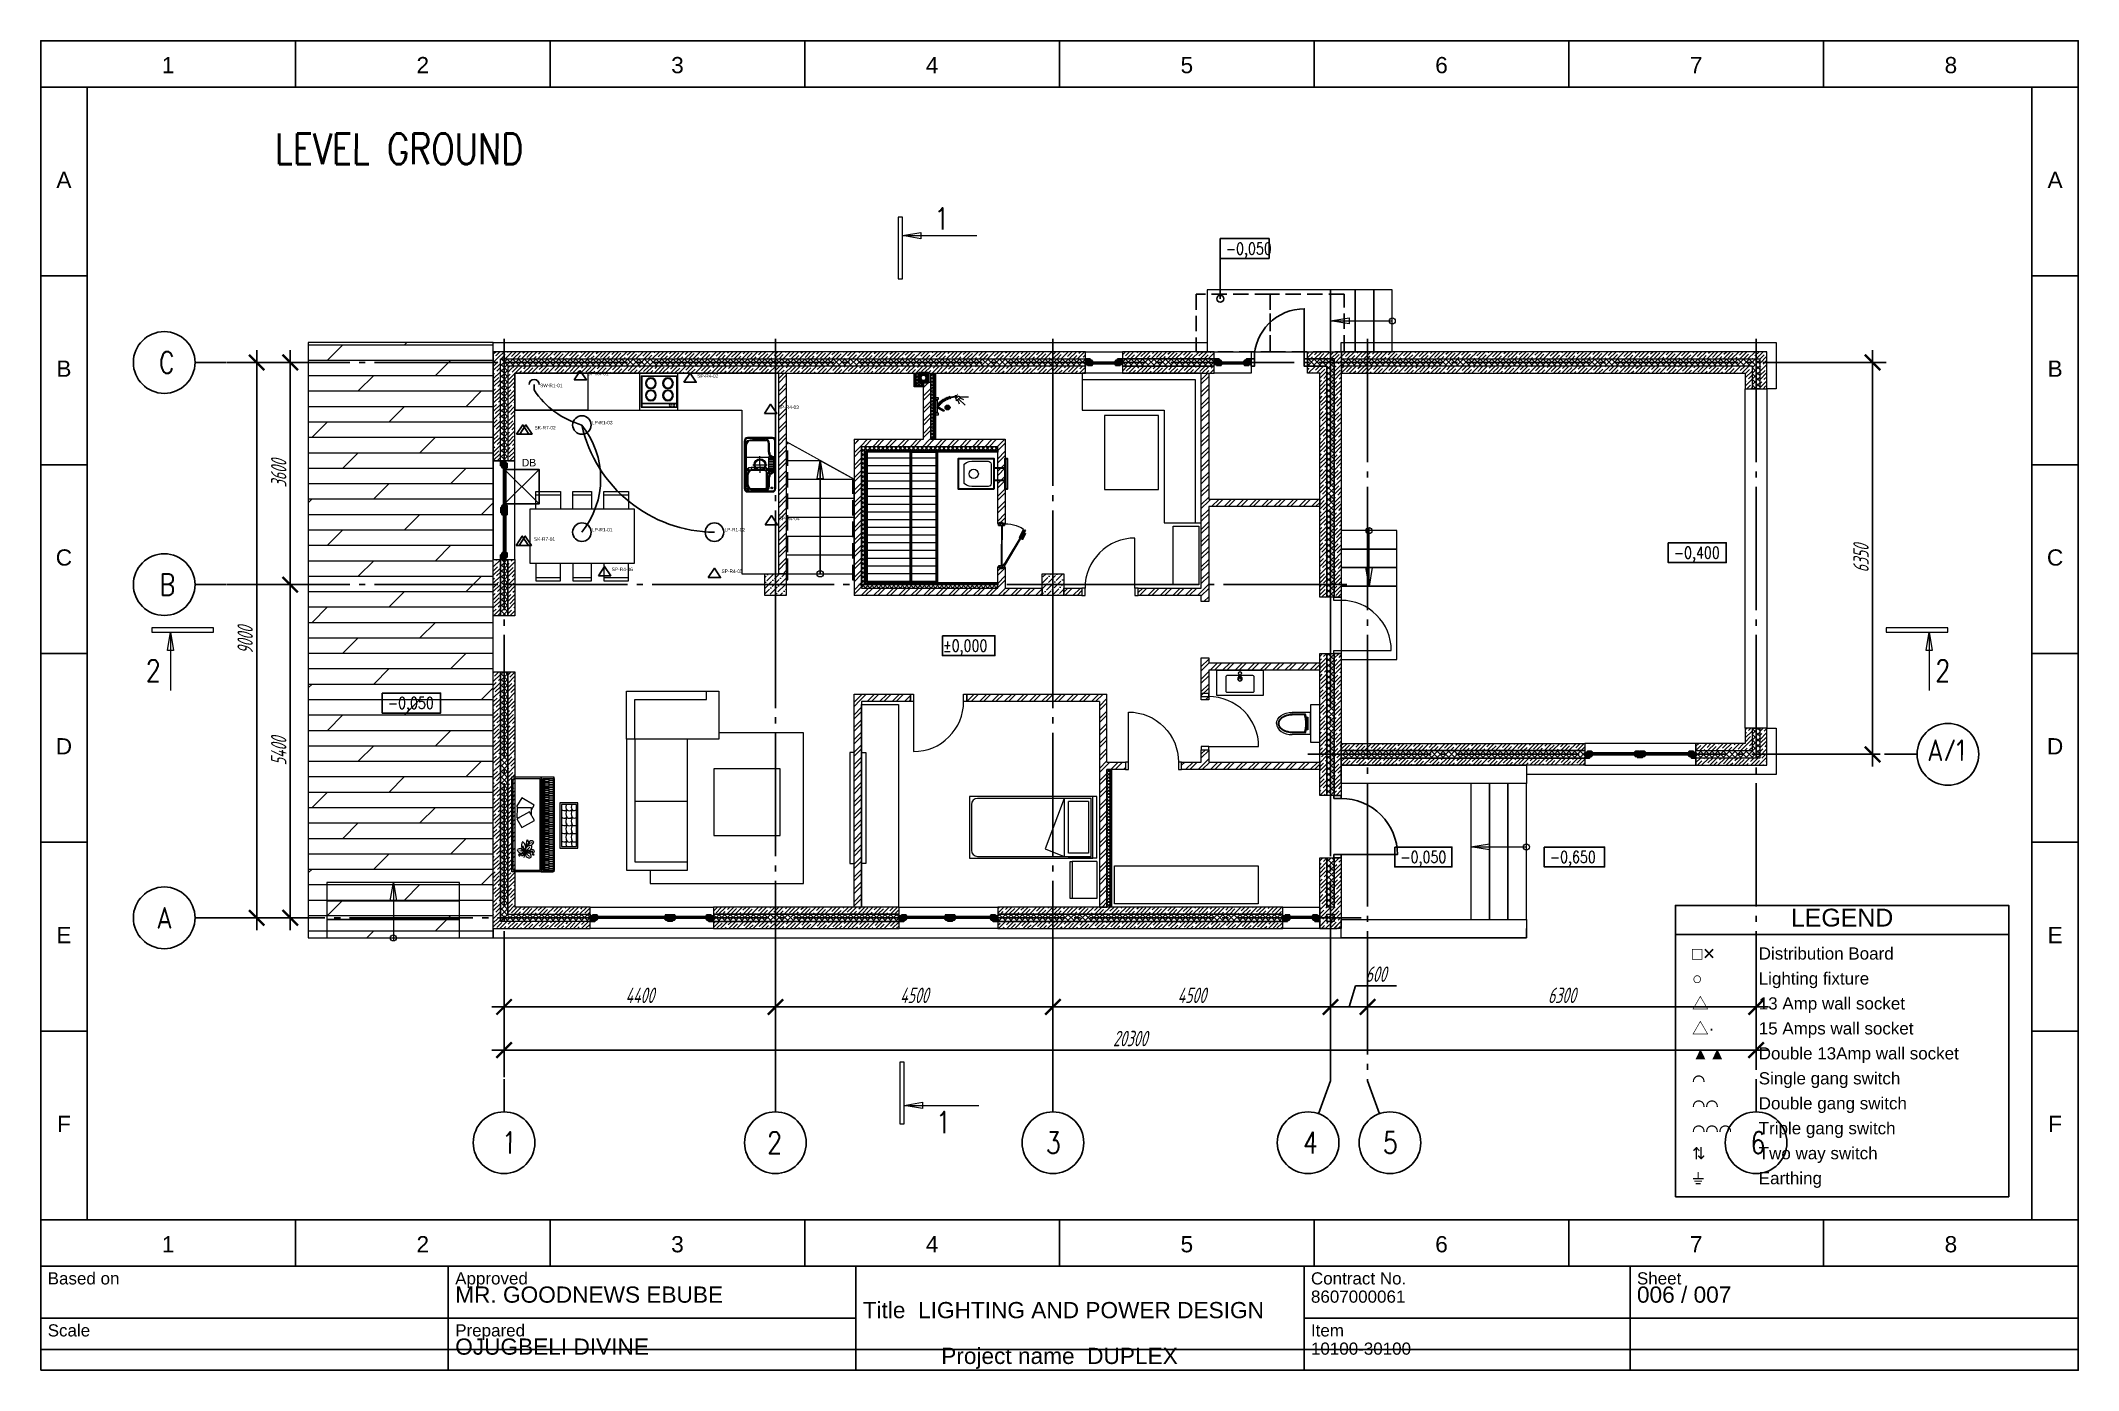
# Model space of a CAD drawing. Header units: inches. Extents: x -21163 to 11874, y -14995 to 6550.
import ezdxf
from ezdxf.enums import TextEntityAlignment as Align

# ---------------------------------------------------------------- set-up
doc = ezdxf.new("R2010")
doc.units = ezdxf.units.IN
doc.header["$MEASUREMENT"] = 0
doc.set_wipeout_variables(frame=1)
for name, pattern in [('CENTER', [20, 15, -1.7, 1.6, -1.7]), ('CONTI', [0]), ('GOST2.303 4', [7, 5, -2, 0]), ('GOST2.303 5', [24, 20, -1.5, 1, -1.5]), ('Wipeout_Contour', [1000, 0, -1000]), ('короткая штриховая', [282.222222, 141.111111, -141.111111])]:
    doc.linetypes.add(name, pattern=pattern)
doc.layers.get('0').update_dxf_attribs({"color": 8})
for name, color, linetype in [('axis_dim', 8, 'CONTI'), ('BORDER', 7, 'Continuous'), ('DB_LOCATION', 1, 'Continuous'), ('GASKET', 8, 'Continuous'), ('GRID_REF', 7, 'Continuous'), ('LEGEND_BOX', 7, 'Continuous'), ('LIGHTING', 4, 'Continuous'), ('PVC', 8, 'Continuous'), ('SOCKETS', 1, 'Continuous'), ('stairs', 8, 'Continuous'), ('STEEL', 8, 'Continuous'), ('SWITCHES', 4, 'Continuous'), ('TAGS', 7, 'Continuous'), ('TITLE_BLOCK', 7, 'Continuous'), ('WIRING', 4, 'Continuous')]:
    doc.layers.add(name, color=color, linetype=linetype)
for name, color, linetype, lineweight in [('doors_windows', 8, 'Continuous', 5), ('floor', 8, 'Continuous', 5), ('furniture', 8, 'Continuous', 0), ('mark', 8, 'Continuous', 15), ('sanitary', 8, 'Continuous', 9), ('stair1', 8, 'Continuous', 15), ('Wall2', 8, 'Continuous', 5)]:
    doc.layers.add(name, color=color, linetype=linetype, lineweight=lineweight)
doc.layers.add('line 1 GP', color=8, linetype='Continuous', lineweight=0, plot=False)
doc.styles.add('GOST 2.304', font='CS_Gost2304.shx', dxfattribs={"width": 0.8, "oblique": 15})
doc.styles.get("Standard").update_dxf_attribs({"font": 'arial.ttf'})
doc.dimstyles.new('СПДС', dxfattribs={"dimscale": 100, "dimtxt": 2.5, "dimasz": 2.5, "dimexe": 1.25, "dimexo": 0.625, "dimtad": 1, "dimdec": 0, "dimtxsty": 'GOST 2.304', "dimblk": 'ARCHTICK', "dimblk1": 'ARCHTICK', "dimblk2": 'ARCHTICK', "dimcen": 2.5, "dimdle": 2, "dimazin": 2, "dimtfac": 0.75, "dimtmove": 1, "dimatfit": 3, "dimarcsym": 1})
pattern_1 = [(270, (-72.136, 52.6428), (2.74963, -4.7625), [3.175, -6.35]), (30, (-72.136, 52.6428), (2.74963, 4.7625), [3.175, -6.35]), (330, (-72.136, 52.6428), (5.49926, -6e-07), [-6.35, 3.175])]
pattern_2 = [(180, (95554.35, 25041.96), (-3e-14, -125), [])]
pattern_3 = [(270, (-72.136, 52.6428), (2.74963, -4.7625), [3.175, -6.35]), (30, (-72.136, 52.6428), (2.74963, 4.7625), [3.175, -6.35]), (330, (-72.136, 52.6428), (5.49926, -6e-07), [-6.35, 3.175])]

msp = doc.modelspace()

# ---------------------------------------------------------------- texts
at = {"layer": 'axis_dim', "color": 8, "linetype": 'Continuous', "lineweight": 25, "ltscale": 100, "true_color": 0x000000, "char_height": 350, "attachment_point": 1, "style": 'GOST 2.304'}
for s, insert, width in [('{\\Fsimplex|c0;\\Q0.2618;C}', (-19246.1, 1511), 528.868), ('{\\Fsimplex|c0;\\Q0.2618;B}', (-19239.1, -2089), 506.731), ('{\\Fsimplex|c204;\\Q0.2618;А/1}', (9425.1, -4772.3), 946.731), ('\\Fsimplex.shx;\\W0.8000000000;\\Q0.2617993878;\\T1.0000000000;\\o\\lА', (-19288.2, -7489), 492.949), ('\\Fsimplex.shx;\\W0.8000000000;\\Q0.2617993878;\\T1.0000000000;\\o\\l1', (-13686.8, -11132.9), 360.064), ('\\Fsimplex.shx;\\W0.8000000000;\\Q0.2617993878;\\T1.0000000000;\\o\\l2', (-9385.6, -11132.9), 515.534), ('\\Fsimplex.shx;\\W0.8000000000;\\Q0.2617993878;\\T1.0000000000;\\o\\l3', (-4863.6, -11132.9), 515.534), ('\\Fsimplex.shx;\\W0.8000000000;\\Q0.2617993878;\\T1.0000000000;\\o\\l4', (-697.3, -11132.9), 466.282), ('\\Fsimplex.shx;\\W0.8000000000;\\Q0.2617993878;\\T1.0000000000;\\o\\l5', (599.3, -11132.9), 502.201), ('\\Fsimplex.shx;\\W0.8000000000;\\Q0.2617993878;\\T1.0000000000;\\o\\l6', (6559.7, -11132.9), 479.936)]:
    msp.add_mtext(s, dxfattribs=dict(at, insert=insert, width=width))
at = {"layer": 'GRID_REF'}
for s, p in [('1', (-19098.4, 6024.1)), ('2', (-14968.8, 6024.1)), ('3', (-10839.2, 6024.1)), ('4', (-6709.6, 6024.1)), ('5', (-2580, 6024.1)), ('6', (1549.6, 6024.1)), ('7', (5679.2, 6024.1)), ('8', (9808.7, 6024.1)), ('A', (-20787.8, 4163.9)), ('A', (11498.1, 4163.9)), ('B', (-20787.8, 1104.3)), ('B', (11498.1, 1104.3)), ('C', (-20787.8, -1955.3)), ('C', (11498.1, -1955.3)), ('D', (-20787.8, -5014.9)), ('D', (11498.1, -5014.9)), ('E', (-20787.8, -8074.5)), ('E', (11498.1, -8074.5)), ('F', (-20787.8, -11134.1)), ('F', (11498.1, -11134.1)), ('1', (-19098.4, -13084.4)), ('2', (-14968.8, -13084.4)), ('3', (-10839.2, -13084.4)), ('4', (-6709.6, -13084.4)), ('5', (-2580, -13084.4)), ('6', (1549.6, -13084.4)), ('7', (5679.2, -13084.4)), ('8', (9808.7, -13084.4))]:
    msp.add_text(s, height=262.8, dxfattribs=at).set_placement(p, align=Align.CENTER)
at = {"layer": 'LEGEND_BOX'}
msp.add_text('LEGEND', height=289.07, dxfattribs=at).set_placement((8044.3, -7804.8), align=Align.CENTER)
for s, height, p in [('□✕', 197.09, (5611.6, -8340.2)), ('Distribution Board', 197.094, (6692.8, -8340.2)), ('Lighting fixture', 197.094, (6692.8, -8744.8)), ('○', 197.1, (5611.6, -8744.8)), ('△', 197.1, (5611.6, -9149.3)), ('13 Amp wall socket', 197.094, (6692.8, -9149.3)), ('△·', 197.09, (5611.6, -9553.8)), ('15 Amps wall socket', 197.094, (6692.8, -9553.8)), ('▲▲', 197.09, (5611.6, -9958.4)), ('Double 13Amp wall socket', 197.094, (6692.8, -9958.4)), ('⌒', 197.1, (5611.6, -10362.9)), ('Single gang switch', 197.094, (6692.8, -10362.9)), ('Double gang switch', 197.094, (6692.8, -10767.5)), ('⌒⌒', 197.09, (5611.6, -10767.5)), ('⌒⌒⌒', 197.09, (5611.6, -11172)), ('Triple gang switch', 197.094, (6692.8, -11172)), ('⇅', 197.1, (5611.6, -11576.6)), ('Two way switch', 197.094, (6692.8, -11576.6)), ('⏚', 197.1, (5611.6, -11981.1)), ('Earthing', 197.09, (6692.8, -11981.1))]:
    msp.add_text(s, height=height, dxfattribs=at).set_placement(p)
at = {"layer": 'mark', "linetype": 'Continuous', "ltscale": 100, "insert": (-17367.2, 5048), "char_height": 500, "width": 6038.242, "attachment_point": 1}
msp.add_mtext('{\\Fsimplex|c0;\\Q0.2618;\\W0.8;LEVEL GROUND}', dxfattribs=at)
at = {"layer": 'mark', "linetype": 'Continuous', "ltscale": 100, "char_height": 350, "attachment_point": 1, "style": 'GOST 2.304'}
for s, insert, width in [('\\Fsimplex.shx;\\W0.8000000000;\\Q0.2617993878;\\T1.0000000000;\\o\\l1', (-6676.3, 3841.5), 360.064), ('\\Fsimplex.shx;\\W0.8000000000;\\Q0.2617993878;\\T1.0000000000;\\o\\l2', (-19460, -3482.2), 515.534), ('\\Fsimplex.shx;\\W0.8000000000;\\Q0.2617993878;\\T1.0000000000;\\o\\l2', (9556.4, -3482.2), 515.534), ('\\Fsimplex.shx;\\W0.8000000000;\\Q0.2617993878;\\T1.0000000000;\\o\\l1', (-6647.6, -10803.8), 360.064)]:
    msp.add_mtext(s, dxfattribs=dict(at, insert=insert, width=width))
at = {"layer": 'mark', "linetype": 'Continuous', "lineweight": 25, "ltscale": 75, "char_height": 187.5, "attachment_point": 1, "style": 'GOST 2.304'}
for s, insert, width in [('\\Fsimplex.shx;\\W0.8000000000;\\Q0.2617993878;\\T1.0000000000;\\o\\l-0,050', (-1949.3, 3275.7), 940.362), ('\\Fsimplex.shx;\\W0.8000000000;\\Q0.2617993878;\\T1.0000000000;\\o\\l-0,400', (5314.5, -1652.8), 940.362), ('{\\Fsimplex|c0;\\Q0.2618;%%P\\Fsimplex|c204;0,000}', (-6534.7, -3159.4), 759.467), ('\\Fsimplex.shx;\\W0.8000000000;\\Q0.2617993878;\\T1.0000000000;\\o\\l-0,050', (-15536.2, -4089.9), 940.362), ('\\Fsimplex.shx;\\W0.8000000000;\\Q0.2617993878;\\T1.0000000000;\\o\\l-0,050', (880.9, -6584.5), 940.362), ('\\Fsimplex.shx;\\W0.8000000000;\\Q0.2617993878;\\T1.0000000000;\\o\\l-0,650', (3304.6, -6584.5), 940.362)]:
    msp.add_mtext(s, dxfattribs=dict(at, insert=insert, width=width))
at = {"layer": 'TAGS'}
for s, height, p in [('SW-R1-01', 56, (-13068.4, 935.2)), ('SP-R4-01', 56, (-12301, 1128.3)), ('SP-R4-02', 56, (-10519.5, 1089.7)), ('LP-R1-03', 56, (-12226.8, 334)), ('SK-R7-02', 56, (-13157.5, 250.5)), ('DB', 120, (-13363, -347)), ('SK-R7-01', 56, (-13166.2, -1553.6)), ('LP-R1-01', 56, (-12226.8, -1402.2)), ('LP-R1-02', 56, (-10077.5, -1402.2)), ('SP-R4-06', 56, (-11906.5, -2044.8)), ('SP-R4-05', 56, (-10125.3, -2074.7))]:
    msp.add_text(s, height=height, dxfattribs=at).set_placement(p)
at = {"layer": 'TITLE_BLOCK'}
for s, height, p in [('Based on', 197.09, (-21050.6, -13605.3)), ('Approved', 197.09, (-14443.3, -13605.3)), ('Contract No.', 197.094, (-567.8, -13605.3)), ('Sheet', 197.09, (4718.1, -13605.3)), ('MR. GOODNEWS EBUBE', 262.793, (-14443.3, -13900.9)), ('8607000061', 197.09, (-567.8, -13900.9)), ('006 / 007', 262.79, (4718.1, -13900.9)), ('Title  LIGHTING AND POWER DESIGN', 262.793, (-7835.9, -14152.4)), ('Scale', 197.09, (-21050.6, -14448.1)), ('OJUGBELI DIVINE', 262.793, (-14443.3, -14743.7)), ('Prepared', 197.09, (-14443.3, -14448.1)), ('Item', 197.09, (-567.8, -14448.1)), ('10100-30100', 197.094, (-567.8, -14743.7))]:
    msp.add_text(s, height=height, dxfattribs=at).set_placement(p)
msp.add_text('Project name  DUPLEX', height=262.793, dxfattribs=at).set_placement((-4644.8, -14894.1), align=Align.CENTER)

# ---------------------------------------------------------------- blocks, each defined once
blk = doc.blocks.new('fgxhfghgf')
at = {"layer": 'furniture'}
blk.add_lwpolyline([(51304, 74340), (53104, 74340), (53104, 74410), (51304, 74410), (51304, 74340)], dxfattribs=at)
blk = doc.blocks.new('furn04')
at = {"color": 0}
for p, q in [((206581, 115154), (207264, 115154)), ((206581, 113614), (206581, 115151)), ((206581, 115151), (207264, 115151)), ((206583, 113614), (206583, 115151)), ((207083, 113638), (207083, 115127)), ((207083, 115127), (207264, 115127)), ((207083, 115127), (207264, 115127)), ((207107, 113638), (207107, 115127)), ((207114, 113638), (207114, 115127)), ((207114, 115067), (207252, 115067)), ((207114, 114978), (207252, 114978)), ((207189, 115097), (207190, 115097)), ((207189, 115037), (207252, 115037)), ((207189, 115007), (207252, 115007)), ((207190, 115097), (207252, 115097)), ((207252, 115127), (207252, 113638)), ((207262, 115154), (207262, 113614)), ((207264, 115154), (207264, 113614)), ((206741, 114812), (206658, 114674)), ((206658, 114674), (206693, 114653)), ((206666, 114653), (206665, 114491)), ((206900, 114652), (206666, 114653)), ((206942, 114692), (206741, 114812)), ((206899, 114621), (206942, 114692)), ((206899, 114532), (206900, 114652)), ((207114, 114858), (207252, 114858)), ((207114, 114769), (207252, 114769)), ((207114, 114650), (207252, 114650)), ((207189, 114949), (207252, 114949)), ((207189, 114918), (207252, 114918)), ((207189, 114888), (207252, 114888)), ((207189, 114829), (207252, 114829)), ((207189, 114799), (207252, 114799)), ((207189, 114739), (207252, 114739)), ((207189, 114710), (207252, 114710)), ((207189, 114679), (207252, 114679)), ((207555, 114706), (207555, 114705)), ((206868, 114586), (206665, 114471)), ((206665, 114491), (206701, 114491)), ((206665, 114471), (206745, 114330)), ((206745, 114330), (206948, 114446)), ((206948, 114446), (206868, 114586)), ((207114, 114561), (207252, 114561)), ((207114, 114442), (207252, 114442)), ((207114, 114353), (207252, 114353)), ((207189, 114621), (207252, 114621)), ((207189, 114591), (207252, 114591)), ((207189, 114531), (207252, 114531)), ((207189, 114501), (207252, 114501)), ((207189, 114472), (207252, 114472)), ((207189, 114412), (207252, 114412)), ((207189, 114382), (207252, 114382)), ((207189, 114322), (207252, 114322)), ((207462, 114617), (207464, 114617)), ((207476, 114495), (207476, 114495)), ((207549, 114495), (207549, 114495)), ((207555, 114624), (207555, 114623)), ((207561, 114617), (207563, 114617)), ((207629, 114495), (207630, 114495)), ((206777, 113963), (206757, 113984)), ((206780, 113986), (206762, 114037)), ((206800, 113961), (206780, 113986)), ((206802, 113952), (206838, 113977)), ((206825, 114052), (206836, 114081)), ((206833, 114023), (206825, 114052)), ((206838, 113977), (206875, 114012)), ((206860, 114057), (206875, 114077)), ((206875, 114077), (206913, 114088)), ((207114, 114234), (207252, 114234)), ((207114, 114144), (207252, 114144)), ((207114, 114025), (207252, 114025)), ((207189, 114293), (207252, 114293)), ((207189, 114263), (207252, 114263)), ((207189, 114203), (207252, 114203)), ((207189, 114174), (207252, 114174)), ((207189, 114115), (207252, 114115)), ((207189, 114084), (207252, 114084)), ((207189, 114055), (207252, 114055)), ((207189, 113995), (207252, 113995)), ((207463, 114244), (207464, 114244)), ((207548, 114244), (207549, 114244)), ((207555, 114250), (207555, 114250)), ((207629, 114109), (207630, 114109)), ((206767, 113946), (206709, 113952)), ((206763, 113912), (206756, 113895)), ((206773, 113920), (206763, 113912)), ((206800, 113946), (206767, 113946)), ((206790, 113959), (206777, 113963)), ((206789, 113892), (206778, 113846)), ((206802, 113935), (206789, 113892)), ((206811, 113934), (206820, 113906)), ((206820, 113906), (206867, 113864)), ((206821, 113950), (206839, 113944)), ((206839, 113944), (206859, 113940)), ((206876, 113954), (206898, 113950)), ((206898, 113950), (206924, 113954)), ((207114, 113936), (207252, 113936)), ((207114, 113817), (207252, 113817)), ((207114, 113728), (207252, 113728)), ((207189, 113965), (207252, 113965)), ((207189, 113906), (207252, 113906)), ((207189, 113876), (207252, 113876)), ((207189, 113846), (207252, 113846)), ((207189, 113788), (207252, 113788)), ((207189, 113757), (207252, 113757)), ((207189, 113698), (207252, 113698)), ((207189, 113669), (207252, 113669)), ((207264, 113616), (206581, 113616)), ((207264, 113614), (206581, 113614)), ((207264, 113638), (207083, 113638))]:
    blk.add_line(p, q, dxfattribs=at)
for points in [[(207058, 115151), (207058, 113614), (206581, 113614), (206581, 115151)], [(207361, 114730), (207361, 113998), (207654, 113998), (207654, 114730)], [(207385, 114706), (207385, 114022), (207630, 114022), (207630, 114706)]]:
    blk.add_lwpolyline(points, close=True, dxfattribs=at)
for points in [[(207036, 115129), (207036, 113636), (206630, 113636, -0.414214), (206603, 113662), (206603, 115103, -0.414214), (206630, 115129)], [(207034, 115127), (207034, 113638), (206630, 113638, -0.414214), (206605, 113662), (206605, 115103, -0.414214), (206630, 115127)], [(207267, 115127), (207267, 113638, -0.414214), (207240, 113611), (207056, 113611), (207056, 115154), (207240, 115154, -0.414214)], [(207264, 115127), (207264, 113638, -0.414214), (207240, 113614), (207058, 113614), (207058, 115151), (207240, 115151, -0.414214)]]:
    blk.add_lwpolyline(points, format="xyb", close=True, dxfattribs=at)
for points in [[(207083, 115108), (207083, 115085)], [(207083, 115049), (207083, 115026)], [(207083, 115019), (207083, 114996)], [(207114, 115085), (207189, 115085), (207189, 115108), (207114, 115108)], [(207114, 115026), (207189, 115026), (207189, 115049), (207114, 115049)], [(207114, 114996), (207189, 114996), (207189, 115019), (207114, 115019)], [(207083, 114960), (207083, 114937)], [(207083, 114930), (207083, 114906)], [(207083, 114900), (207083, 114877)], [(207083, 114840), (207083, 114817)], [(207083, 114811), (207083, 114787)], [(207083, 114751), (207083, 114728)], [(207083, 114721), (207083, 114698)], [(207083, 114691), (207083, 114667)], [(207114, 114937), (207189, 114937), (207189, 114960), (207114, 114960)], [(207114, 114906), (207189, 114906), (207189, 114930), (207114, 114930)], [(207114, 114877), (207189, 114877), (207189, 114900), (207114, 114900)], [(207114, 114817), (207189, 114817), (207189, 114840), (207114, 114840)], [(207114, 114787), (207189, 114787), (207189, 114811), (207114, 114811)], [(207114, 114728), (207189, 114728), (207189, 114751), (207114, 114751)], [(207114, 114698), (207189, 114698), (207189, 114721), (207114, 114721)], [(207114, 114667), (207189, 114667), (207189, 114691), (207114, 114691)], [(207083, 114632), (207083, 114609)], [(207083, 114602), (207083, 114579)], [(207083, 114543), (207083, 114519)], [(207083, 114513), (207083, 114490)], [(207083, 114484), (207083, 114460)], [(207083, 114424), (207083, 114400)], [(207083, 114394), (207083, 114371)], [(207083, 114334), (207083, 114311)], [(207114, 114609), (207189, 114609), (207189, 114632), (207114, 114632)], [(207114, 114579), (207189, 114579), (207189, 114602), (207114, 114602)], [(207114, 114519), (207189, 114519), (207189, 114543), (207114, 114543)], [(207114, 114490), (207189, 114490), (207189, 114513), (207114, 114513)], [(207114, 114460), (207189, 114460), (207189, 114484), (207114, 114484)], [(207114, 114400), (207189, 114400), (207189, 114424), (207114, 114424)], [(207114, 114371), (207189, 114371), (207189, 114394), (207114, 114394)], [(207114, 114311), (207189, 114311), (207189, 114334), (207114, 114334)], [(207083, 114304), (207083, 114281)], [(207083, 114275), (207083, 114251)], [(207083, 114215), (207083, 114192)], [(207083, 114185), (207083, 114162)], [(207083, 114126), (207083, 114103)], [(207083, 114095), (207083, 114072)], [(207083, 114066), (207083, 114043)], [(207083, 114006), (207083, 113983)], [(207114, 114281), (207189, 114281), (207189, 114304), (207114, 114304)], [(207114, 114251), (207189, 114251), (207189, 114275), (207114, 114275)], [(207114, 114192), (207189, 114192), (207189, 114215), (207114, 114215)], [(207114, 114162), (207189, 114162), (207189, 114185), (207114, 114185)], [(207114, 114103), (207189, 114103), (207189, 114126), (207114, 114126)], [(207114, 114072), (207189, 114072), (207189, 114095), (207114, 114095)], [(207114, 114043), (207189, 114043), (207189, 114066), (207114, 114066)], [(207114, 113983), (207189, 113983), (207189, 114006), (207114, 114006)], [(207083, 113976), (207083, 113953)], [(207083, 113917), (207083, 113894)], [(207083, 113887), (207083, 113864)], [(207083, 113858), (207083, 113834)], [(207083, 113799), (207083, 113776)], [(207083, 113769), (207083, 113746)], [(207083, 113710), (207083, 113686)], [(207083, 113680), (207083, 113657)], [(207114, 113953), (207189, 113953), (207189, 113976), (207114, 113976)], [(207114, 113894), (207189, 113894), (207189, 113917), (207114, 113917)], [(207114, 113864), (207189, 113864), (207189, 113887), (207114, 113887)], [(207114, 113834), (207189, 113834), (207189, 113858), (207114, 113858)], [(207114, 113776), (207189, 113776), (207189, 113799), (207114, 113799)], [(207114, 113746), (207189, 113746), (207189, 113769), (207114, 113769)], [(207114, 113686), (207189, 113686), (207189, 113710), (207114, 113710)], [(207114, 113657), (207189, 113657), (207189, 113680), (207114, 113680)]]:
    blk.add_lwpolyline(points, dxfattribs=at)
for centre, radius in [((207470, 114617), 6.1), ((207470, 114495), 6.1), ((207470, 114372), 6.1), ((207470, 114617), 3.66), ((207470, 114495), 3.66), ((207470, 114372), 3.66), ((207555, 114617), 6.1), ((207555, 114495), 6.1), ((207555, 114372), 6.1), ((207555, 114617), 3.66), ((207555, 114495), 3.66), ((207555, 114372), 3.66), ((207470, 114244), 6.1), ((207470, 114109), 6.1), ((207470, 114244), 3.66), ((207470, 114109), 3.66), ((207555, 114244), 6.1), ((207555, 114109), 6.1), ((207555, 114244), 3.66), ((207555, 114109), 3.66)]:
    blk.add_circle(centre, radius, dxfattribs=at)
for centre, radius, start, end in [((207428, 114665), 58.2, 135.0401, 137.6153), ((207515, 114663), 58.2, 132.3847, 225.0137), ((207651, 114664), 105, 156.7621, 202.8166), ((207428, 114665), 58.2, 222.3847, 307.1178), ((207428, 114542), 58.2, 222.3847, 307.0692), ((207428, 114420), 58.2, 222.3847, 307.354), ((207554, 114557), 97.9, 145.2951, 215.7024), ((207559, 114433), 103, 144.7719, 212.0966), ((207563, 114308), 107, 145.4493, 213.7781), ((207513, 114663), 58.2, 222.3847, 223.1833), ((207555, 114556), 99.4, 142.9623, 143.3151), ((207513, 114663), 58.2, 229.8922, 308.0293), ((207512, 114541), 58.2, 231.1054, 308.8946), ((207512, 114418), 58.2, 231.4376, 308.9869), ((207682, 114308), 137, 154.5782, 205.9045), ((207674, 114557), 129, 154.4385, 207.8306), ((207675, 114434), 129, 152.3978, 206.4976), ((207595, 114666), 58.2, 226.0762, 227.0112), ((207597, 114541), 56, 228.1162, 305.8547), ((207597, 114420), 57.8, 229.4568, 304.2641), ((207595, 114666), 58.2, 236.7271, 306.6064), ((206723, 113894), 94.9, 83.0654, 123.4046), ((206773, 113995), 38.8, 168.0796, 289.5116), ((206742, 113957), 47.5, 1.4242, 97.3364), ((206846, 114047), 108, 150.2267, 203.7516), ((206699, 114010), 108, 335.0763, 59.9535), ((206885, 113952), 87.4, 78.9076, 173.8967), ((206926, 114068), 115, 147.4017, 205.0997), ((206784, 114077), 74.1, 318.5498, 45.5383), ((206866, 114117), 75.1, 260.1697, 340.685), ((206899, 114074), 44, 27.2013, 201.7147), ((206832, 114023), 75.3, 296.5438, 11.0037), ((207428, 114291), 58.2, 222.3847, 307.0724), ((207428, 114156), 58.2, 222.3847, 307.0997), ((207581, 114176), 125, 150.0131, 208.9786), ((207520, 114067), 61.5, 143.4635, 225.8153), ((207513, 114290), 58.2, 230.6985, 308.2749), ((207514, 114154), 58.2, 229.2667, 307.0845), ((207690, 114177), 146, 155.0975, 205.8522), ((207635, 114065), 86.2, 153.5265, 209.835), ((207596, 114291), 58.2, 224.8829, 225.0717), ((207596, 114291), 58.2, 232.9791, 305.3686), ((207595, 114157), 58.2, 233.3953, 305.7782), ((206744, 113991), 76.8, 193.1642, 268.9561), ((206712, 113878), 21.5, 29.0513, 171.5715), ((206704, 113889), 16.1, 226.1674, 3.895), ((206764, 113894), 29.7, 86.0761, 203.3856), ((206750, 113907), 28.7, 245.6811, 33.7275), ((206835, 113852), 93.5, 102.1969, 130.9179), ((206744, 113991), 76.8, 293.9309, 311.4454), ((206723, 113894), 94.9, 31.8548, 45.7472), ((206832, 114023), 75.3, 235.5803, 254.9978), ((206863, 113907), 64.8, 140.5685, 301.3057), ((206805, 113860), 90.3, 85.0036, 89.412), ((206857, 113967), 48.1, 199.5165, 300.1559), ((206846, 113926), 35.4, 1.3151, 127.081), ((206920, 114013), 79.4, 228.5761, 297.4528), ((206907, 113930), 44.3, 16.4344, 148.0253), ((206805, 113860), 90.3, 356.0593, 42.7807), ((206921, 113875), 29.8, 35.3099, 117.8883), ((206932, 113913), 26.4, 203.8486, 297.548)]:
    blk.add_arc(centre, radius, start, end, dxfattribs=at)
blk = doc.blocks.new('_ArchTick')
at = {"color": 0, "linetype": 'ByBlock', "const_width": 0.15}
blk.add_lwpolyline([(-0.5, -0.5), (0.5, 0.5)], dxfattribs=at)
blk = doc.blocks.new('*D41')
at = {"layer": 'axis_dim', "color": 0, "linetype": 'Continuous', "lineweight": -2, "ltscale": 100, "transparency": 16777216}
for p, q in [((-18099, 1336), (-17537, 1336)), ((-17662, -7864), (-17662, 1536)), ((-18099, -7664), (-17537, -7664))]:
    blk.add_line(p, q, dxfattribs=at)
at = {"layer": 'Defpoints', "color": 0, "linetype": 'Continuous', "ltscale": 100, "transparency": 16777216}
for p in [(-18162, 1336), (-17662, 1336), (-18162, -7664)]:
    blk.add_point(p, dxfattribs=at)
at = {"layer": 'axis_dim', "color": 0, "linetype": 'Continuous', "lineweight": -2, "ltscale": 100, "transparency": 16777216, "xscale": 250, "yscale": 250, "zscale": 250}
for p, rotation in [((-17662, 1336), 90), ((-17662, -7664), 270)]:
    blk.add_blockref('_ArchTick', p, dxfattribs=dict(at, rotation=rotation))
at = {"layer": 'axis_dim', "color": 0, "linetype": 'Continuous', "lineweight": -3, "ltscale": 100, "transparency": 16777216, "insert": (-17849, -3164), "char_height": 250, "attachment_point": 5, "rotation": 90, "style": 'GOST 2.304'}
blk.add_mtext('\\A1;9000', dxfattribs=at)
blk = doc.blocks.new('*D42')
at = {"layer": 'axis_dim', "color": 0, "linetype": 'Continuous', "lineweight": -2, "ltscale": 100, "transparency": 16777216}
for p, q in [((7464, 1336), (8664, 1336)), ((8539, 1536), (8539, -5214)), ((7341, -5014), (8664, -5014))]:
    blk.add_line(p, q, dxfattribs=at)
at = {"layer": 'Defpoints', "color": 0, "linetype": 'Continuous', "ltscale": 100, "transparency": 16777216}
for p in [(7401, 1336), (7278, -5014), (8539, -5014)]:
    blk.add_point(p, dxfattribs=at)
at = {"layer": 'axis_dim', "color": 0, "linetype": 'Continuous', "lineweight": -2, "ltscale": 100, "transparency": 16777216, "xscale": 250, "yscale": 250, "zscale": 250}
for p, rotation in [((8539, 1336), 90), ((8539, -5014), 270)]:
    blk.add_blockref('_ArchTick', p, dxfattribs=dict(at, rotation=rotation))
at = {"layer": 'axis_dim', "color": 0, "linetype": 'Continuous', "lineweight": -3, "ltscale": 100, "transparency": 16777216, "insert": (8351, -1839), "char_height": 250, "attachment_point": 5, "rotation": 90, "style": 'GOST 2.304'}
blk.add_mtext('\\A1;6350', dxfattribs=at)
blk = doc.blocks.new('*D43')
at = {"layer": 'axis_dim', "color": 0, "linetype": 'Continuous', "lineweight": -2, "ltscale": 100, "transparency": 16777216}
for p, q in [((-13851, -9808), (6850, -9808)), ((-13651, -10245), (-13651, -9683)), ((6650, -10072), (6650, -9683))]:
    blk.add_line(p, q, dxfattribs=at)
at = {"layer": 'Defpoints', "color": 0, "linetype": 'Continuous', "ltscale": 100, "transparency": 16777216}
for p in [(6650, -9808), (6650, -10135), (-13651, -10308)]:
    blk.add_point(p, dxfattribs=at)
at = {"layer": 'axis_dim', "color": 0, "linetype": 'Continuous', "lineweight": -2, "ltscale": 100, "transparency": 16777216, "xscale": 250, "yscale": 250, "zscale": 250, "rotation": 180}
blk.add_blockref('_ArchTick', (-13651, -9808), dxfattribs=at)
at = {"layer": 'axis_dim', "color": 0, "linetype": 'Continuous', "lineweight": -2, "ltscale": 100, "transparency": 16777216, "xscale": 250, "yscale": 250, "zscale": 250}
blk.add_blockref('_ArchTick', (6650, -9808), dxfattribs=at)
at = {"layer": 'axis_dim', "color": 0, "linetype": 'Continuous', "lineweight": -3, "ltscale": 100, "transparency": 16777216, "insert": (-3500, -9620), "char_height": 250, "attachment_point": 5, "style": 'GOST 2.304'}
blk.add_mtext('\\A1;20300', dxfattribs=at)
blk = doc.blocks.new('*D44')
at = {"layer": 'axis_dim', "color": 0, "linetype": 'Continuous', "lineweight": -2, "ltscale": 100, "transparency": 16777216}
for p, q in [((-13851, -9108), (-9051, -9108)), ((-13651, -10245), (-13651, -8983)), ((-9251, -10245), (-9251, -8983))]:
    blk.add_line(p, q, dxfattribs=at)
at = {"layer": 'Defpoints', "color": 0, "linetype": 'Continuous', "ltscale": 100, "transparency": 16777216}
for p in [(-9251, -9108), (-13651, -10308), (-9251, -10308)]:
    blk.add_point(p, dxfattribs=at)
at = {"layer": 'axis_dim', "color": 0, "linetype": 'Continuous', "lineweight": -2, "ltscale": 100, "transparency": 16777216, "xscale": 250, "yscale": 250, "zscale": 250, "rotation": 180}
blk.add_blockref('_ArchTick', (-13651, -9108), dxfattribs=at)
at = {"layer": 'axis_dim', "color": 0, "linetype": 'Continuous', "lineweight": -2, "ltscale": 100, "transparency": 16777216, "xscale": 250, "yscale": 250, "zscale": 250}
blk.add_blockref('_ArchTick', (-9251, -9108), dxfattribs=at)
at = {"layer": 'axis_dim', "color": 0, "linetype": 'Continuous', "lineweight": -3, "ltscale": 100, "transparency": 16777216, "insert": (-11451, -8920), "char_height": 250, "attachment_point": 5, "style": 'GOST 2.304'}
blk.add_mtext('\\A1;4400', dxfattribs=at)
blk = doc.blocks.new('*D45')
at = {"layer": 'axis_dim', "color": 0, "linetype": 'Continuous', "lineweight": -2, "ltscale": 100, "transparency": 16777216}
for p, q in [((-9451, -9108), (-4551, -9108)), ((-9251, -10245), (-9251, -8983)), ((-4751, -10245), (-4751, -8983))]:
    blk.add_line(p, q, dxfattribs=at)
at = {"layer": 'Defpoints', "color": 0, "linetype": 'Continuous', "ltscale": 100, "transparency": 16777216}
for p in [(-4751, -9108), (-9251, -10308), (-4751, -10308)]:
    blk.add_point(p, dxfattribs=at)
at = {"layer": 'axis_dim', "color": 0, "linetype": 'Continuous', "lineweight": -2, "ltscale": 100, "transparency": 16777216, "xscale": 250, "yscale": 250, "zscale": 250, "rotation": 180}
blk.add_blockref('_ArchTick', (-9251, -9108), dxfattribs=at)
at = {"layer": 'axis_dim', "color": 0, "linetype": 'Continuous', "lineweight": -2, "ltscale": 100, "transparency": 16777216, "xscale": 250, "yscale": 250, "zscale": 250}
blk.add_blockref('_ArchTick', (-4751, -9108), dxfattribs=at)
at = {"layer": 'axis_dim', "color": 0, "linetype": 'Continuous', "lineweight": -3, "ltscale": 100, "transparency": 16777216, "insert": (-7001, -8920), "char_height": 250, "attachment_point": 5, "style": 'GOST 2.304'}
blk.add_mtext('\\A1;4500', dxfattribs=at)
blk = doc.blocks.new('*D46')
at = {"layer": 'axis_dim', "color": 0, "linetype": 'Continuous', "lineweight": -2, "ltscale": 100, "transparency": 16777216}
for p, q in [((-4951, -9108), (-51, -9108)), ((-4751, -10245), (-4751, -8983)), ((-251, -10245), (-251, -8983))]:
    blk.add_line(p, q, dxfattribs=at)
at = {"layer": 'Defpoints', "color": 0, "linetype": 'Continuous', "ltscale": 100, "transparency": 16777216}
for p in [(-251, -9108), (-4751, -10308), (-251, -10308)]:
    blk.add_point(p, dxfattribs=at)
at = {"layer": 'axis_dim', "color": 0, "linetype": 'Continuous', "lineweight": -2, "ltscale": 100, "transparency": 16777216, "xscale": 250, "yscale": 250, "zscale": 250, "rotation": 180}
blk.add_blockref('_ArchTick', (-4751, -9108), dxfattribs=at)
at = {"layer": 'axis_dim', "color": 0, "linetype": 'Continuous', "lineweight": -2, "ltscale": 100, "transparency": 16777216, "xscale": 250, "yscale": 250, "zscale": 250}
blk.add_blockref('_ArchTick', (-251, -9108), dxfattribs=at)
at = {"layer": 'axis_dim', "color": 0, "linetype": 'Continuous', "lineweight": -3, "ltscale": 100, "transparency": 16777216, "insert": (-2501, -8920), "char_height": 250, "attachment_point": 5, "style": 'GOST 2.304'}
blk.add_mtext('\\A1;4500', dxfattribs=at)
blk = doc.blocks.new('5566ry')
at = {"linetype": 'ByBlock', "lineweight": 9, "ltscale": 100}
h = blk.add_hatch(dxfattribs=at)
h.set_pattern_fill('ANSI36', color=0, scale=20, angle=0.1731, style=0)
h.set_pattern_definition([(45.173, (-320375.43, 1443038.455), (33.303, 123.58), [158.75, -31.75, 0, -31.75])])
h.paths.add_polyline_path([(-320377, 1443388), (-320027, 1443388), (-320027, 1443038), (-320377, 1443038)])
at = {"color": 0, "linetype": 'ByBlock', "ltscale": 100}
blk.add_lwpolyline([(-320377, 1443038), (-320027, 1443038), (-320027, 1443388), (-320377, 1443388)], close=True, dxfattribs=at)
blk = doc.blocks.new('XR_TYPE 4_P1$0$Vero Basin 48x31')
at = {"color": 0, "linetype": 'Continuous'}
blk.add_lwpolyline([(-0.205, -0.035, 0.414214), (-0.225, -0.055), (-0.225, -0.295, 0.414214), (-0.205, -0.315), (0.205, -0.315, 0.414214), (0.225, -0.295), (0.225, -0.055, 0.414214), (0.205, -0.035)], format="xyb", close=True, dxfattribs=at)
for radius in [0.0375, 0.026]:
    blk.add_circle((0, -0.09), radius, dxfattribs=at)
blk = doc.blocks.new('XR_TYPE 4_P1$0$hansgrohe Metris S basin tap_TOP')
blk.add_wipeout([(0.002, 0.025), (0.002, 0.044), (-0.003, 0.044), (-0.003, 0.025), (-0.004, 0.025), (-0.006, 0.024), (-0.008, 0.024), (-0.011, 0.023), (-0.013, 0.021), (-0.016, 0.02), (-0.018, 0.018), (-0.019, 0.016), (-0.021, 0.014), (-0.022, 0.011), (-0.022, 0.011), (-0.023, 0.009), (-0.024, 0.006), (-0.025, 0.003), (-0.025, 0), (-0.025, -0.002), (-0.024, -0.005), (-0.024, -0.008), (-0.023, -0.01), (-0.021, -0.013), (-0.02, -0.015), (-0.018, -0.017), (-0.017, -0.018), (-0.017, -0.111), (-0.017, -0.113), (-0.016, -0.115), (-0.016, -0.117), (-0.015, -0.119), (-0.013, -0.121), (-0.012, -0.123), (-0.011, -0.124), (-0.009, -0.126), (-0.007, -0.127), (-0.004, -0.127), (-0.002, -0.128), (0, -0.128), (0.002, -0.128), (0.004, -0.127), (0.007, -0.127), (0.008, -0.126), (0.01, -0.124), (0.012, -0.123), (0.014, -0.121), (0.015, -0.12), (0.016, -0.117), (0.016, -0.116), (0.017, -0.113), (0.017, -0.111), (0.017, -0.018), (0.018, -0.017), (0.02, -0.015), (0.022, -0.013), (0.023, -0.01), (0.024, -0.008), (0.024, -0.005), (0.025, -0.002), (0.025, 0), (0.025, 0.004), (0.024, 0.006), (0.023, 0.009), (0.022, 0.011), (0.021, 0.013), (0.019, 0.016), (0.018, 0.018), (0.016, 0.02), (0.013, 0.021), (0.011, 0.023), (0.007, 0.024), (0.005, 0.024)])
for p, q in [((-0.017, -0.111), (-0.017, -0.018)), ((-0.004, -0.078), (-0.004, -0.028)), ((0.004, -0.028), (0.004, -0.078)), ((0.017, -0.111), (0.017, -0.018))]:
    blk.add_line(p, q)
blk.add_lwpolyline([(-0.003, 0.025), (-0.003, 0.044), (0.002, 0.044), (0.002, 0.025)])
for centre, radius, start, end in [((0, 0), 0.025, 284.3837, 255.6163), ((0, -0.111), 0.017, 180, 0), ((-0.007, -0.027), 0.00348, 359.0153, 68.563), ((0, -0.078), 0.004, 180, 0), ((0.007, -0.027), 0.00345, 111.1125, 181.3092)]:
    blk.add_arc(centre, radius, start, end)
blk = doc.blocks.new('dsgdf')
at = {"lineweight": 0, "ltscale": 0.007}
blk.add_hatch(color=0, dxfattribs=at).paths.add_polyline_path([(152251, 48291), (152242, 48286), (152592, 47702), (152601, 47708)])
at = {"color": 0}
for p, q in [((152149, 48329), (152149, 48302)), ((152162, 48314), (152257, 48314)), ((152162, 48282), (152257, 48282)), ((152178, 48314), (152178, 48314)), ((152204, 48329), (152190, 48329)), ((152204, 48327), (152190, 48327)), ((152204, 48314), (152204, 48326)), ((152206, 48319), (152204, 48319)), ((152206, 48319), (152204, 48319)), ((152220, 48329), (152206, 48329)), ((152220, 48327), (152206, 48327)), ((152207, 48314), (152207, 48326)), ((152235, 48312), (152235, 48312)), ((152246, 48283), (152246, 48283)), ((152255, 48293), (152255, 48293)), ((152256, 48314), (152257, 48314)), ((152149, 47584), (152149, 47612)), ((152162, 47632), (152257, 47632)), ((152162, 47599), (152257, 47599)), ((152178, 47599), (152178, 47599)), ((152204, 47587), (152190, 47587)), ((152204, 47584), (152190, 47584)), ((152204, 47599), (152204, 47587)), ((152206, 47594), (152204, 47594)), ((152206, 47594), (152204, 47594)), ((152220, 47587), (152206, 47587)), ((152220, 47584), (152206, 47584)), ((152207, 47599), (152207, 47587)), ((152235, 47601), (152235, 47601)), ((152244, 47631), (152244, 47631)), ((152255, 47620), (152255, 47620)), ((152256, 47599), (152257, 47600)), ((152269, 47584), (152269, 47612))]:
    blk.add_line(p, q, dxfattribs=at)
at = {"color": 0, "lineweight": 0}
for p, q in [((152162, 48302), (152149, 48302)), ((152190, 48329), (152162, 48314)), ((152162, 48282), (152162, 48314)), ((152162, 48314), (152257, 48314)), ((152257, 48282), (152162, 48282)), ((152164, 48315), (152164, 48315)), ((152164, 48314), (152164, 48314)), ((152165, 48316), (152165, 48316)), ((152166, 48316), (152166, 48316)), ((152166, 48316), (152166, 48316)), ((152166, 48315), (152166, 48315)), ((152166, 48314), (152166, 48314)), ((152167, 48317), (152167, 48317)), ((152167, 48316), (152167, 48316)), ((152168, 48316), (152168, 48316)), ((152168, 48316), (152168, 48316)), ((152168, 48314), (152168, 48314)), ((152170, 48318), (152170, 48318)), ((152170, 48316), (152170, 48316)), ((152170, 48316), (152170, 48316)), ((152170, 48316), (152170, 48316)), ((152170, 48315), (152170, 48315)), ((152171, 48315), (152171, 48315)), ((152171, 48314), (152171, 48314)), ((152172, 48317), (152172, 48317)), ((152172, 48317), (152172, 48317)), ((152172, 48316), (152172, 48316)), ((152172, 48314), (152172, 48314)), ((152173, 48318), (152173, 48318)), ((152173, 48317), (152173, 48317)), ((152174, 48319), (152174, 48319)), ((152174, 48319), (152174, 48319)), ((152174, 48317), (152174, 48317)), ((152174, 48316), (152174, 48316)), ((152174, 48316), (152174, 48316)), ((152175, 48318), (152175, 48318)), ((152175, 48317), (152175, 48317)), ((152176, 48321), (152176, 48321)), ((152176, 48321), (152176, 48321)), ((152176, 48321), (152176, 48321)), ((152176, 48318), (152176, 48318)), ((152176, 48317), (152176, 48317)), ((152176, 48315), (152176, 48315)), ((152176, 48315), (152176, 48315)), ((152176, 48314), (152176, 48314)), ((152176, 48314), (152176, 48314)), ((152176, 48314), (152176, 48314)), ((152177, 48321), (152177, 48321)), ((152177, 48317), (152177, 48317)), ((152178, 48322), (152178, 48322)), ((152178, 48321), (152178, 48321)), ((152178, 48319), (152178, 48319)), ((152178, 48319), (152178, 48319)), ((152178, 48319), (152178, 48319)), ((152178, 48317), (152178, 48317)), ((152178, 48316), (152178, 48316)), ((152179, 48323), (152179, 48323)), ((152179, 48322), (152179, 48322)), ((152179, 48321), (152179, 48321)), ((152179, 48319), (152179, 48319)), ((152179, 48318), (152179, 48318)), ((152179, 48317), (152179, 48317)), ((152180, 48324), (152180, 48324)), ((152180, 48321), (152180, 48321)), ((152180, 48318), (152180, 48318)), ((152180, 48318), (152180, 48318)), ((152180, 48318), (152180, 48318)), ((152181, 48322), (152181, 48322)), ((152181, 48322), (152181, 48322)), ((152181, 48321), (152181, 48321)), ((152181, 48316), (152181, 48316)), ((152181, 48316), (152181, 48316)), ((152182, 48322), (152182, 48322)), ((152182, 48322), (152182, 48322)), ((152182, 48320), (152182, 48320)), ((152182, 48319), (152182, 48319)), ((152182, 48318), (152182, 48318)), ((152182, 48317), (152182, 48317)), ((152183, 48323), (152183, 48323)), ((152183, 48322), (152183, 48322)), ((152183, 48320), (152183, 48320)), ((152184, 48325), (152184, 48325)), ((152184, 48325), (152184, 48325)), ((152184, 48324), (152184, 48324)), ((152184, 48322), (152184, 48322)), ((152185, 48325), (152185, 48325)), ((152185, 48322), (152185, 48322)), ((152185, 48321), (152185, 48321)), ((152186, 48326), (152186, 48326)), ((152186, 48325), (152186, 48325)), ((152186, 48323), (152186, 48323)), ((152186, 48322), (152186, 48322)), ((152186, 48322), (152186, 48322)), ((152186, 48321), (152186, 48321)), ((152187, 48327), (152187, 48327)), ((152187, 48326), (152187, 48326)), ((152187, 48323), (152187, 48323)), ((152187, 48322), (152187, 48322)), ((152187, 48322), (152187, 48322)), ((152187, 48319), (152187, 48319)), ((152187, 48318), (152187, 48318)), ((152187, 48317), (152187, 48317)), ((152187, 48316), (152187, 48316)), ((152187, 48316), (152187, 48316)), ((152188, 48327), (152188, 48327)), ((152188, 48327), (152188, 48327)), ((152188, 48323), (152188, 48323)), ((152188, 48322), (152188, 48322)), ((152188, 48318), (152188, 48318)), ((152189, 48327), (152189, 48327)), ((152189, 48326), (152189, 48326)), ((152189, 48326), (152189, 48326)), ((152189, 48324), (152189, 48324)), ((152189, 48321), (152189, 48321)), ((152189, 48320), (152189, 48320)), ((152189, 48319), (152189, 48319)), ((152189, 48319), (152189, 48319)), ((152189, 48318), (152189, 48318)), ((152190, 48327), (152190, 48329)), ((152190, 48327), (152190, 48327)), ((152190, 48325), (152190, 48325)), ((152190, 48325), (152190, 48325)), ((152190, 48323), (152190, 48323)), ((152190, 48323), (152190, 48323)), ((152190, 48319), (152190, 48319)), ((152190, 48318), (152190, 48318)), ((152192, 48327), (152192, 48327)), ((152194, 48327), (152192, 48327)), ((152192, 48326), (152204, 48326)), ((152192, 48325), (152192, 48326)), ((152192, 48326), (152192, 48314)), ((152192, 48324), (152192, 48325)), ((152192, 48324), (152192, 48324)), ((152192, 48324), (152192, 48324)), ((152192, 48320), (152192, 48324)), ((152192, 48320), (152192, 48320)), ((152192, 48320), (152192, 48320)), ((152192, 48317), (152192, 48320)), ((152192, 48317), (152192, 48317)), ((152192, 48317), (152192, 48316)), ((152192, 48316), (152192, 48316)), ((152192, 48314), (152192, 48316)), ((152192, 48315), (152192, 48314)), ((152192, 48314), (152192, 48314)), ((152194, 48327), (152194, 48327)), ((152194, 48327), (152194, 48327)), ((152194, 48327), (152195, 48327)), ((152198, 48327), (152195, 48327)), ((152198, 48327), (152198, 48327)), ((152198, 48327), (152198, 48327)), ((152201, 48327), (152198, 48327)), ((152202, 48327), (152201, 48327)), ((152202, 48327), (152202, 48327)), ((152202, 48327), (152204, 48327)), ((152202, 48327), (152202, 48327)), ((152204, 48327), (152202, 48327)), ((152202, 48327), (152202, 48327)), ((152204, 48327), (152204, 48327)), ((152204, 48327), (152204, 48327)), ((152204, 48326), (152204, 48325)), ((152204, 48326), (152204, 48314)), ((152204, 48324), (152204, 48325)), ((152204, 48324), (152204, 48324)), ((152204, 48324), (152204, 48320)), ((152204, 48324), (152204, 48324)), ((152204, 48320), (152204, 48317)), ((152204, 48319), (152204, 48314)), ((152204, 48318), (152205, 48319)), ((152204, 48317), (152206, 48319)), ((152204, 48316), (152206, 48318)), ((152204, 48317), (152204, 48316)), ((152204, 48317), (152204, 48317)), ((152204, 48315), (152206, 48317)), ((152204, 48316), (152204, 48316)), ((152204, 48316), (152204, 48314)), ((152204, 48314), (152204, 48314)), ((152205, 48314), (152206, 48316)), ((152206, 48327), (152207, 48327)), ((152206, 48319), (152206, 48314)), ((152206, 48314), (152206, 48315)), ((152207, 48327), (152207, 48327)), ((152209, 48327), (152207, 48327)), ((152207, 48327), (152209, 48327)), ((152219, 48326), (152207, 48326)), ((152207, 48326), (152207, 48325)), ((152207, 48326), (152207, 48314)), ((152207, 48324), (152207, 48325)), ((152207, 48324), (152207, 48324)), ((152207, 48324), (152207, 48320)), ((152207, 48324), (152207, 48324)), ((152207, 48320), (152207, 48317)), ((152207, 48317), (152207, 48316)), ((152207, 48317), (152207, 48317)), ((152207, 48316), (152207, 48316)), ((152207, 48316), (152207, 48314)), ((152207, 48314), (152207, 48314)), ((152209, 48327), (152209, 48327)), ((152209, 48327), (152210, 48327)), ((152209, 48327), (152209, 48327)), ((152209, 48327), (152209, 48327)), ((152210, 48327), (152213, 48327)), ((152213, 48327), (152213, 48327)), ((152213, 48327), (152213, 48327)), ((152213, 48327), (152216, 48327)), ((152216, 48327), (152217, 48327)), ((152216, 48327), (152216, 48327)), ((152217, 48327), (152217, 48327)), ((152217, 48327), (152219, 48327)), ((152219, 48327), (152219, 48327)), ((152219, 48325), (152219, 48326)), ((152219, 48326), (152219, 48314)), ((152219, 48324), (152219, 48325)), ((152219, 48324), (152219, 48324)), ((152219, 48324), (152219, 48324)), ((152219, 48320), (152219, 48324)), ((152219, 48320), (152219, 48320)), ((152219, 48320), (152219, 48320)), ((152219, 48317), (152219, 48320)), ((152219, 48317), (152219, 48317)), ((152219, 48317), (152219, 48316)), ((152219, 48316), (152219, 48316)), ((152219, 48314), (152219, 48316)), ((152219, 48315), (152219, 48314)), ((152219, 48314), (152219, 48314)), ((152220, 48329), (152257, 48314)), ((152220, 48327), (152220, 48329)), ((152220, 48324), (152220, 48326)), ((152220, 48318), (152220, 48318)), ((152221, 48327), (152221, 48327)), ((152221, 48324), (152221, 48324)), ((152221, 48322), (152221, 48322)), ((152221, 48322), (152221, 48322)), ((152222, 48328), (152222, 48328)), ((152222, 48326), (152222, 48326)), ((152222, 48325), (152222, 48325)), ((152222, 48324), (152222, 48324)), ((152222, 48322), (152222, 48322)), ((152222, 48320), (152222, 48320)), ((152222, 48320), (152222, 48320)), ((152222, 48320), (152222, 48320)), ((152222, 48319), (152222, 48319)), ((152222, 48318), (152222, 48318)), ((152222, 48316), (152222, 48316)), ((152223, 48327), (152223, 48327)), ((152223, 48326), (152223, 48326)), ((152223, 48324), (152223, 48324)), ((152223, 48324), (152223, 48324)), ((152223, 48323), (152223, 48323)), ((152223, 48320), (152223, 48320)), ((152223, 48319), (152223, 48319)), ((152223, 48318), (152223, 48318)), ((152224, 48327), (152224, 48327)), ((152224, 48326), (152224, 48326)), ((152224, 48323), (152224, 48323)), ((152224, 48322), (152224, 48322)), ((152224, 48320), (152224, 48320)), ((152224, 48319), (152224, 48319)), ((152224, 48317), (152224, 48317)), ((152224, 48316), (152224, 48316)), ((152225, 48323), (152225, 48323)), ((152225, 48323), (152225, 48323)), ((152226, 48325), (152226, 48325)), ((152226, 48324), (152226, 48324)), ((152226, 48323), (152226, 48323)), ((152226, 48322), (152226, 48322)), ((152226, 48321), (152226, 48321)), ((152227, 48324), (152227, 48324)), ((152227, 48323), (152227, 48323)), ((152227, 48321), (152227, 48321)), ((152227, 48320), (152227, 48320)), ((152227, 48319), (152227, 48319)), ((152228, 48326), (152228, 48326)), ((152228, 48326), (152228, 48326)), ((152228, 48323), (152228, 48323)), ((152228, 48320), (152228, 48320)), ((152228, 48320), (152228, 48320)), ((152228, 48320), (152228, 48320)), ((152228, 48317), (152228, 48317)), ((152229, 48323), (152229, 48323)), ((152229, 48322), (152229, 48322)), ((152229, 48319), (152229, 48319)), ((152229, 48316), (152229, 48316)), ((152229, 48316), (152229, 48316)), ((152230, 48325), (152230, 48325)), ((152230, 48324), (152230, 48324)), ((152230, 48324), (152230, 48324)), ((152230, 48322), (152230, 48322)), ((152230, 48319), (152230, 48319)), ((152230, 48318), (152230, 48318)), ((152230, 48318), (152230, 48318)), ((152230, 48318), (152230, 48318)), ((152230, 48316), (152230, 48316)), ((152230, 48315), (152230, 48315)), ((152231, 48324), (152231, 48324)), ((152231, 48324), (152231, 48324)), ((152231, 48323), (152231, 48323)), ((152231, 48323), (152231, 48323)), ((152231, 48320), (152231, 48320)), ((152231, 48320), (152231, 48320)), ((152231, 48317), (152231, 48317)), ((152232, 48324), (152232, 48324)), ((152232, 48323), (152232, 48323)), ((152232, 48320), (152232, 48320)), ((152232, 48320), (152232, 48320)), ((152232, 48317), (152232, 48317)), ((152232, 48316), (152232, 48316)), ((152232, 48314), (152232, 48314)), ((152233, 48321), (152233, 48321)), ((152233, 48320), (152233, 48320)), ((152233, 48320), (152233, 48320)), ((152233, 48316), (152233, 48316)), ((152233, 48316), (152233, 48316)), ((152233, 48315), (152233, 48315)), ((152233, 48315), (152233, 48315)), ((152234, 48322), (152234, 48322)), ((152234, 48322), (152234, 48322)), ((152234, 48320), (152234, 48320)), ((152234, 48319), (152234, 48319)), ((152234, 48316), (152234, 48316)), ((152234, 48316), (152234, 48316)), ((152235, 48320), (152235, 48320)), ((152235, 48320), (152235, 48320)), ((152235, 48318), (152235, 48318)), ((152235, 48316), (152235, 48316)), ((152236, 48320), (152236, 48320)), ((152236, 48320), (152236, 48320)), ((152236, 48318), (152236, 48318)), ((152236, 48316), (152236, 48316)), ((152237, 48320), (152237, 48320)), ((152237, 48320), (152237, 48320)), ((152237, 48317), (152237, 48317)), ((152237, 48316), (152237, 48316)), ((152237, 48314), (152237, 48314)), ((152237, 48314), (152237, 48314)), ((152238, 48320), (152238, 48320)), ((152238, 48319), (152238, 48319)), ((152238, 48317), (152238, 48317)), ((152238, 48317), (152238, 48317)), ((152238, 48316), (152238, 48316)), ((152239, 48321), (152239, 48321)), ((152239, 48321), (152239, 48321)), ((152239, 48321), (152239, 48321)), ((152239, 48316), (152239, 48316)), ((152239, 48316), (152239, 48316)), ((152239, 48316), (152239, 48316)), ((152239, 48315), (152239, 48315)), ((152240, 48321), (152240, 48321)), ((152240, 48318), (152240, 48318)), ((152241, 48320), (152241, 48320)), ((152241, 48320), (152241, 48320)), ((152241, 48317), (152241, 48317)), ((152241, 48317), (152241, 48317)), ((152241, 48317), (152241, 48317)), ((152241, 48314), (152241, 48314)), ((152242, 48318), (152242, 48318)), ((152242, 48314), (152242, 48314)), ((152243, 48320), (152243, 48320)), ((152243, 48319), (152243, 48319)), ((152243, 48318), (152243, 48318)), ((152243, 48317), (152243, 48317)), ((152243, 48316), (152243, 48316)), ((152243, 48316), (152243, 48316)), ((152244, 48317), (152244, 48317)), ((152244, 48316), (152244, 48316)), ((152245, 48318), (152245, 48318)), ((152245, 48317), (152245, 48317)), ((152245, 48317), (152245, 48317)), ((152245, 48314), (152245, 48314)), ((152246, 48317), (152246, 48317)), ((152246, 48315), (152246, 48315)), ((152246, 48315), (152246, 48315)), ((152246, 48314), (152246, 48314)), ((152247, 48318), (152247, 48318)), ((152247, 48316), (152247, 48316)), ((152248, 48316), (152248, 48316)), ((152249, 48316), (152249, 48316)), ((152249, 48314), (152249, 48314)), ((152251, 48316), (152251, 48316)), ((152251, 48316), (152251, 48316)), ((152251, 48314), (152251, 48314)), ((152252, 48315), (152252, 48315)), ((152252, 48314), (152252, 48314)), ((152253, 48314), (152253, 48314)), ((152253, 48314), (152253, 48314)), ((152255, 48315), (152255, 48315)), ((152257, 48314), (152257, 48282)), ((152257, 48302), (152269, 48302)), ((152162, 47612), (152149, 47612)), ((152257, 47632), (152162, 47632)), ((152162, 47632), (152162, 47599)), ((152162, 47599), (152257, 47599)), ((152190, 47584), (152162, 47599)), ((152164, 47599), (152164, 47599)), ((152164, 47598), (152164, 47598)), ((152165, 47598), (152165, 47598)), ((152166, 47599), (152166, 47599)), ((152166, 47598), (152166, 47598)), ((152166, 47597), (152166, 47597)), ((152166, 47597), (152166, 47597)), ((152167, 47597), (152167, 47597)), ((152167, 47596), (152167, 47596)), ((152168, 47599), (152168, 47599)), ((152168, 47597), (152168, 47597)), ((152168, 47597), (152168, 47597)), ((152170, 47598), (152170, 47598)), ((152170, 47597), (152170, 47597)), ((152170, 47597), (152170, 47597)), ((152170, 47597), (152170, 47597)), ((152170, 47595), (152170, 47595)), ((152171, 47599), (152171, 47599)), ((152171, 47598), (152171, 47598)), ((152172, 47599), (152172, 47599)), ((152172, 47597), (152172, 47597)), ((152172, 47596), (152172, 47596)), ((152172, 47596), (152172, 47596)), ((152173, 47596), (152173, 47596)), ((152173, 47595), (152173, 47595)), ((152174, 47597), (152174, 47597)), ((152174, 47597), (152174, 47597)), ((152174, 47596), (152174, 47596)), ((152174, 47594), (152174, 47594)), ((152174, 47594), (152174, 47594)), ((152175, 47596), (152175, 47596)), ((152175, 47595), (152175, 47595)), ((152176, 47599), (152176, 47599)), ((152176, 47599), (152176, 47599)), ((152176, 47599), (152176, 47599)), ((152176, 47598), (152176, 47598)), ((152176, 47598), (152176, 47598)), ((152176, 47596), (152176, 47596)), ((152176, 47596), (152176, 47596)), ((152176, 47593), (152176, 47593)), ((152176, 47593), (152176, 47593)), ((152176, 47592), (152176, 47592)), ((152177, 47596), (152177, 47596)), ((152177, 47592), (152177, 47592)), ((152178, 47597), (152178, 47597)), ((152178, 47596), (152178, 47596)), ((152178, 47594), (152178, 47594)), ((152178, 47594), (152178, 47594)), ((152178, 47594), (152178, 47594)), ((152178, 47592), (152178, 47592)), ((152178, 47591), (152178, 47591)), ((152179, 47596), (152179, 47596)), ((152179, 47596), (152179, 47596)), ((152179, 47594), (152179, 47594)), ((152179, 47592), (152179, 47592)), ((152179, 47591), (152179, 47591)), ((152179, 47590), (152179, 47590)), ((152180, 47596), (152180, 47596)), ((152180, 47596), (152180, 47596)), ((152180, 47595), (152180, 47595)), ((152180, 47593), (152180, 47593)), ((152180, 47589), (152180, 47589)), ((152181, 47597), (152181, 47597)), ((152181, 47597), (152181, 47597)), ((152181, 47592), (152181, 47592)), ((152181, 47591), (152181, 47591)), ((152181, 47591), (152181, 47591)), ((152182, 47596), (152182, 47596)), ((152182, 47595), (152182, 47595)), ((152182, 47594), (152182, 47594)), ((152182, 47593), (152182, 47593)), ((152182, 47591), (152182, 47591)), ((152182, 47591), (152182, 47591)), ((152183, 47593), (152183, 47593)), ((152183, 47591), (152183, 47591)), ((152183, 47591), (152183, 47591)), ((152184, 47591), (152184, 47591)), ((152184, 47589), (152184, 47589)), ((152184, 47588), (152184, 47588)), ((152184, 47588), (152184, 47588)), ((152185, 47592), (152185, 47592)), ((152185, 47591), (152185, 47591)), ((152185, 47588), (152185, 47588)), ((152186, 47592), (152186, 47592)), ((152186, 47591), (152186, 47591)), ((152186, 47591), (152186, 47591)), ((152186, 47590), (152186, 47590)), ((152186, 47588), (152186, 47588)), ((152186, 47587), (152186, 47587)), ((152187, 47597), (152187, 47597)), ((152187, 47597), (152187, 47597)), ((152187, 47596), (152187, 47596)), ((152187, 47595), (152187, 47595)), ((152187, 47594), (152187, 47594)), ((152187, 47591), (152187, 47591)), ((152187, 47591), (152187, 47591)), ((152187, 47591), (152187, 47591)), ((152187, 47587), (152187, 47587)), ((152187, 47587), (152187, 47587)), ((152188, 47595), (152188, 47595)), ((152188, 47591), (152188, 47591)), ((152188, 47591), (152188, 47591)), ((152188, 47586), (152188, 47586)), ((152188, 47586), (152188, 47586)), ((152189, 47595), (152189, 47595)), ((152189, 47594), (152189, 47594)), ((152189, 47594), (152189, 47594)), ((152189, 47593), (152189, 47593)), ((152189, 47592), (152189, 47592)), ((152189, 47589), (152189, 47589)), ((152189, 47587), (152189, 47587)), ((152189, 47587), (152189, 47587)), ((152189, 47586), (152189, 47586)), ((152190, 47595), (152190, 47595)), ((152190, 47594), (152190, 47594)), ((152190, 47590), (152190, 47590)), ((152190, 47590), (152190, 47590)), ((152190, 47588), (152190, 47588)), ((152190, 47588), (152190, 47588)), ((152190, 47587), (152190, 47584)), ((152190, 47586), (152190, 47586)), ((152192, 47599), (152192, 47599)), ((152192, 47599), (152192, 47597)), ((152192, 47598), (152192, 47599)), ((152192, 47587), (152192, 47599)), ((152192, 47597), (152192, 47597)), ((152192, 47596), (152192, 47597)), ((152192, 47596), (152192, 47596)), ((152192, 47596), (152192, 47593)), ((152192, 47593), (152192, 47593)), ((152192, 47593), (152192, 47593)), ((152192, 47593), (152192, 47589)), ((152192, 47589), (152192, 47588)), ((152192, 47589), (152192, 47589)), ((152192, 47589), (152192, 47589)), ((152192, 47588), (152192, 47587)), ((152192, 47587), (152204, 47587)), ((152192, 47587), (152192, 47587)), ((152194, 47587), (152192, 47587)), ((152194, 47587), (152194, 47587)), ((152194, 47587), (152194, 47587)), ((152194, 47587), (152195, 47587)), ((152198, 47587), (152195, 47587)), ((152198, 47587), (152198, 47587)), ((152198, 47587), (152198, 47587)), ((152201, 47587), (152198, 47587)), ((152202, 47587), (152201, 47587)), ((152202, 47587), (152202, 47587)), ((152202, 47587), (152204, 47587)), ((152202, 47587), (152202, 47587)), ((152204, 47587), (152202, 47587)), ((152202, 47587), (152202, 47587)), ((152204, 47594), (152204, 47599)), ((152204, 47599), (152204, 47599)), ((152204, 47597), (152204, 47599)), ((152204, 47587), (152204, 47599)), ((152204, 47598), (152206, 47596)), ((152204, 47597), (152204, 47597)), ((152204, 47596), (152204, 47597)), ((152204, 47597), (152206, 47595)), ((152204, 47596), (152204, 47596)), ((152204, 47593), (152204, 47596)), ((152204, 47596), (152206, 47594)), ((152204, 47595), (152205, 47594)), ((152204, 47590), (152204, 47593)), ((152204, 47589), (152204, 47590)), ((152204, 47589), (152204, 47589)), ((152204, 47587), (152204, 47589)), ((152204, 47589), (152204, 47589)), ((152204, 47587), (152204, 47587)), ((152204, 47587), (152204, 47587)), ((152205, 47599), (152206, 47597)), ((152206, 47594), (152206, 47599)), ((152206, 47599), (152206, 47599)), ((152206, 47587), (152207, 47587)), ((152207, 47599), (152207, 47599)), ((152207, 47597), (152207, 47599)), ((152207, 47587), (152207, 47599)), ((152207, 47597), (152207, 47597)), ((152207, 47596), (152207, 47597)), ((152207, 47596), (152207, 47596)), ((152207, 47593), (152207, 47596)), ((152207, 47590), (152207, 47593)), ((152207, 47589), (152207, 47590)), ((152207, 47589), (152207, 47589)), ((152207, 47587), (152207, 47589)), ((152207, 47589), (152207, 47589)), ((152219, 47587), (152207, 47587)), ((152207, 47587), (152207, 47587)), ((152209, 47587), (152207, 47587)), ((152207, 47587), (152209, 47587)), ((152209, 47587), (152209, 47587)), ((152209, 47587), (152210, 47587)), ((152209, 47587), (152209, 47587)), ((152209, 47587), (152209, 47587)), ((152210, 47587), (152213, 47587)), ((152213, 47587), (152213, 47587)), ((152213, 47587), (152213, 47587)), ((152213, 47587), (152216, 47587)), ((152216, 47587), (152217, 47587)), ((152216, 47587), (152216, 47587)), ((152217, 47587), (152217, 47587)), ((152217, 47587), (152219, 47587)), ((152219, 47599), (152219, 47599)), ((152219, 47599), (152219, 47597)), ((152219, 47598), (152219, 47599)), ((152219, 47587), (152219, 47599)), ((152219, 47597), (152219, 47597)), ((152219, 47596), (152219, 47597)), ((152219, 47596), (152219, 47596)), ((152219, 47596), (152219, 47593)), ((152219, 47593), (152219, 47593)), ((152219, 47593), (152219, 47593)), ((152219, 47593), (152219, 47589)), ((152219, 47589), (152219, 47588)), ((152219, 47589), (152219, 47589)), ((152219, 47589), (152219, 47589)), ((152219, 47588), (152219, 47587)), ((152219, 47587), (152219, 47587)), ((152220, 47584), (152257, 47599)), ((152220, 47595), (152220, 47595)), ((152220, 47589), (152220, 47587)), ((152220, 47587), (152220, 47584)), ((152221, 47591), (152221, 47591)), ((152221, 47591), (152221, 47591)), ((152221, 47589), (152221, 47589)), ((152221, 47587), (152221, 47587)), ((152222, 47598), (152222, 47598)), ((152222, 47595), (152222, 47595)), ((152222, 47595), (152222, 47595)), ((152222, 47593), (152222, 47593)), ((152222, 47593), (152222, 47593)), ((152222, 47593), (152222, 47593)), ((152222, 47591), (152222, 47591)), ((152222, 47589), (152222, 47589)), ((152222, 47588), (152222, 47588)), ((152222, 47587), (152222, 47587)), ((152222, 47585), (152222, 47585)), ((152223, 47595), (152223, 47595)), ((152223, 47595), (152223, 47595)), ((152223, 47593), (152223, 47593)), ((152223, 47590), (152223, 47590)), ((152223, 47589), (152223, 47589)), ((152223, 47589), (152223, 47589)), ((152223, 47587), (152223, 47587)), ((152223, 47586), (152223, 47586)), ((152224, 47597), (152224, 47597)), ((152224, 47596), (152224, 47596)), ((152224, 47594), (152224, 47594)), ((152224, 47593), (152224, 47593)), ((152224, 47591), (152224, 47591)), ((152224, 47590), (152224, 47590)), ((152224, 47587), (152224, 47587)), ((152224, 47586), (152224, 47586)), ((152225, 47590), (152225, 47590)), ((152225, 47590), (152225, 47590)), ((152226, 47592), (152226, 47592)), ((152226, 47591), (152226, 47591)), ((152226, 47590), (152226, 47590)), ((152226, 47589), (152226, 47589)), ((152226, 47588), (152226, 47588)), ((152227, 47594), (152227, 47594)), ((152227, 47593), (152227, 47593)), ((152227, 47592), (152227, 47592)), ((152227, 47590), (152227, 47590)), ((152227, 47589), (152227, 47589)), ((152228, 47596), (152228, 47596)), ((152228, 47593), (152228, 47593)), ((152228, 47593), (152228, 47593)), ((152228, 47593), (152228, 47593)), ((152228, 47590), (152228, 47590)), ((152228, 47588), (152228, 47588)), ((152228, 47587), (152228, 47587)), ((152229, 47597), (152229, 47597)), ((152229, 47597), (152229, 47597)), ((152229, 47594), (152229, 47594)), ((152229, 47591), (152229, 47591)), ((152229, 47590), (152229, 47590)), ((152230, 47598), (152230, 47598)), ((152230, 47597), (152230, 47597)), ((152230, 47595), (152230, 47595)), ((152230, 47595), (152230, 47595)), ((152230, 47595), (152230, 47595)), ((152230, 47594), (152230, 47594)), ((152230, 47591), (152230, 47591)), ((152230, 47590), (152230, 47590)), ((152230, 47589), (152230, 47589)), ((152230, 47588), (152230, 47588)), ((152231, 47596), (152231, 47596)), ((152231, 47594), (152231, 47594)), ((152231, 47593), (152231, 47593)), ((152231, 47591), (152231, 47591)), ((152231, 47590), (152231, 47590)), ((152231, 47589), (152231, 47589)), ((152231, 47589), (152231, 47589)), ((152232, 47599), (152232, 47599)), ((152232, 47597), (152232, 47597)), ((152232, 47596), (152232, 47596)), ((152232, 47593), (152232, 47593)), ((152232, 47593), (152232, 47593)), ((152232, 47590), (152232, 47590)), ((152232, 47589), (152232, 47589)), ((152233, 47598), (152233, 47598)), ((152233, 47598), (152233, 47598)), ((152233, 47597), (152233, 47597)), ((152233, 47597), (152233, 47597)), ((152233, 47593), (152233, 47593)), ((152233, 47593), (152233, 47593)), ((152233, 47592), (152233, 47592)), ((152234, 47597), (152234, 47597)), ((152234, 47597), (152234, 47597)), ((152234, 47594), (152234, 47594)), ((152234, 47593), (152234, 47593)), ((152234, 47591), (152234, 47591)), ((152234, 47591), (152234, 47591)), ((152235, 47597), (152235, 47597)), ((152235, 47595), (152235, 47595)), ((152235, 47594), (152235, 47594)), ((152235, 47593), (152235, 47593)), ((152236, 47597), (152236, 47597)), ((152236, 47595), (152236, 47595)), ((152236, 47593), (152236, 47593)), ((152236, 47593), (152236, 47593)), ((152237, 47599), (152237, 47599)), ((152237, 47599), (152237, 47599)), ((152237, 47597), (152237, 47597)), ((152237, 47596), (152237, 47596)), ((152237, 47593), (152237, 47593)), ((152237, 47593), (152237, 47593)), ((152238, 47597), (152238, 47597)), ((152238, 47597), (152238, 47597)), ((152238, 47596), (152238, 47596)), ((152238, 47594), (152238, 47594)), ((152238, 47593), (152238, 47593)), ((152239, 47598), (152239, 47598)), ((152239, 47597), (152239, 47597)), ((152239, 47597), (152239, 47597)), ((152239, 47597), (152239, 47597)), ((152239, 47592), (152239, 47592)), ((152239, 47592), (152239, 47592)), ((152239, 47592), (152239, 47592)), ((152240, 47595), (152240, 47595)), ((152240, 47592), (152240, 47592)), ((152241, 47599), (152241, 47599)), ((152241, 47596), (152241, 47596)), ((152241, 47596), (152241, 47596)), ((152241, 47596), (152241, 47596)), ((152241, 47593), (152241, 47593)), ((152241, 47593), (152241, 47593)), ((152242, 47599), (152242, 47599)), ((152242, 47595), (152242, 47595)), ((152243, 47597), (152243, 47597)), ((152243, 47597), (152243, 47597)), ((152243, 47596), (152243, 47596)), ((152243, 47595), (152243, 47595)), ((152243, 47594), (152243, 47594)), ((152243, 47593), (152243, 47593)), ((152244, 47597), (152244, 47597)), ((152244, 47596), (152244, 47596)), ((152245, 47599), (152245, 47599)), ((152245, 47596), (152245, 47596)), ((152245, 47596), (152245, 47596)), ((152245, 47595), (152245, 47595)), ((152246, 47599), (152246, 47599)), ((152246, 47598), (152246, 47598)), ((152246, 47598), (152246, 47598)), ((152246, 47596), (152246, 47596)), ((152247, 47597), (152247, 47597)), ((152247, 47595), (152247, 47595)), ((152248, 47597), (152248, 47597)), ((152249, 47599), (152249, 47599)), ((152249, 47597), (152249, 47597)), ((152251, 47599), (152251, 47599)), ((152251, 47597), (152251, 47597)), ((152251, 47597), (152251, 47597)), ((152252, 47599), (152252, 47599)), ((152252, 47598), (152252, 47598)), ((152253, 47599), (152253, 47599)), ((152253, 47599), (152253, 47599)), ((152255, 47599), (152255, 47599)), ((152257, 47599), (152257, 47632)), ((152257, 47612), (152269, 47612))]:
    blk.add_line(p, q, dxfattribs=at)
at = {"color": 0, "lineweight": 15}
for p, q in [((152179, 48314), (152179, 48315)), ((152192, 48314), (152179, 48314)), ((152189, 48315), (152180, 48315)), ((152190, 48317), (152190, 48326)), ((152192, 48327), (152191, 48327)), ((152192, 48314), (152192, 48327)), ((152219, 48327), (152220, 48327)), ((152219, 48314), (152219, 48327)), ((152219, 48314), (152232, 48314)), ((152220, 48317), (152220, 48326)), ((152222, 48315), (152231, 48315)), ((152232, 48314), (152232, 48315)), ((152192, 47599), (152179, 47599)), ((152179, 47599), (152179, 47598)), ((152189, 47598), (152180, 47598)), ((152190, 47596), (152190, 47587)), ((152192, 47587), (152191, 47587)), ((152192, 47599), (152192, 47587)), ((152219, 47599), (152232, 47599)), ((152219, 47599), (152219, 47587)), ((152219, 47587), (152220, 47587)), ((152220, 47596), (152220, 47587)), ((152222, 47598), (152231, 47598)), ((152232, 47599), (152232, 47598))]:
    blk.add_line(p, q, dxfattribs=at)
at = {"color": 0, "linetype": 'Continuous', "lineweight": 0}
for p, q in [((152182, 48316), (152181, 48316)), ((152181, 48316), (152181, 48315)), ((152181, 48316), (152184, 48316)), ((152181, 48315), (152184, 48315)), ((152182, 48317), (152182, 48316)), ((152183, 48316), (152182, 48316)), ((152182, 48316), (152186, 48316)), ((152183, 48319), (152185, 48319)), ((152183, 48319), (152183, 48317)), ((152183, 48317), (152186, 48317)), ((152183, 48317), (152183, 48316)), ((152185, 48316), (152183, 48316)), ((152185, 48316), (152183, 48316)), ((152183, 48315), (152183, 48294)), ((152183, 48294), (152186, 48294)), ((152184, 48319), (152184, 48317)), ((152187, 48316), (152184, 48316)), ((152187, 48315), (152184, 48315)), ((152185, 48319), (152185, 48317)), ((152185, 48319), (152185, 48317)), ((152185, 48317), (152185, 48316)), ((152186, 48316), (152185, 48316)), ((152185, 48315), (152186, 48294)), ((152186, 48317), (152186, 48316)), ((152186, 48316), (152187, 48316)), ((152187, 48316), (152187, 48315)), ((152224, 48316), (152223, 48316)), ((152223, 48316), (152223, 48315)), ((152223, 48316), (152226, 48316)), ((152223, 48315), (152226, 48315)), ((152224, 48317), (152227, 48317)), ((152224, 48317), (152224, 48316)), ((152225, 48316), (152224, 48316)), ((152224, 48316), (152228, 48316)), ((152225, 48315), (152224, 48294)), ((152224, 48294), (152228, 48294)), ((152225, 48319), (152227, 48319)), ((152225, 48319), (152225, 48317)), ((152225, 48319), (152225, 48317)), ((152225, 48317), (152225, 48316)), ((152227, 48316), (152225, 48316)), ((152227, 48316), (152225, 48316)), ((152229, 48316), (152226, 48316)), ((152229, 48315), (152226, 48315)), ((152227, 48319), (152227, 48317)), ((152227, 48319), (152227, 48317)), ((152227, 48317), (152227, 48316)), ((152228, 48316), (152227, 48316)), ((152227, 48315), (152228, 48294)), ((152228, 48317), (152228, 48316)), ((152228, 48316), (152229, 48316)), ((152229, 48316), (152229, 48315)), ((152181, 47597), (152181, 47598)), ((152181, 47598), (152184, 47598)), ((152182, 47597), (152181, 47597)), ((152181, 47597), (152184, 47597)), ((152183, 47597), (152182, 47597)), ((152182, 47597), (152186, 47597)), ((152182, 47596), (152182, 47597)), ((152183, 47598), (152183, 47619)), ((152183, 47619), (152186, 47619)), ((152185, 47597), (152183, 47597)), ((152185, 47597), (152183, 47597)), ((152183, 47596), (152183, 47597)), ((152183, 47596), (152186, 47596)), ((152183, 47594), (152183, 47596)), ((152183, 47594), (152185, 47594)), ((152187, 47598), (152184, 47598)), ((152187, 47597), (152184, 47597)), ((152184, 47594), (152184, 47596)), ((152185, 47598), (152186, 47619)), ((152186, 47597), (152185, 47597)), ((152185, 47596), (152185, 47597)), ((152185, 47594), (152185, 47596)), ((152185, 47594), (152185, 47596)), ((152186, 47597), (152187, 47597)), ((152186, 47596), (152186, 47597)), ((152187, 47597), (152187, 47598)), ((152223, 47597), (152223, 47598)), ((152223, 47598), (152226, 47598)), ((152224, 47597), (152223, 47597)), ((152223, 47597), (152226, 47597)), ((152225, 47598), (152224, 47619)), ((152224, 47619), (152228, 47619)), ((152225, 47597), (152224, 47597)), ((152224, 47597), (152228, 47597)), ((152224, 47596), (152224, 47597)), ((152224, 47596), (152227, 47596)), ((152227, 47597), (152225, 47597)), ((152227, 47597), (152225, 47597)), ((152225, 47596), (152225, 47597)), ((152225, 47594), (152225, 47596)), ((152225, 47594), (152225, 47596)), ((152225, 47594), (152227, 47594)), ((152229, 47598), (152226, 47598)), ((152229, 47597), (152226, 47597)), ((152227, 47598), (152228, 47619)), ((152228, 47597), (152227, 47597)), ((152227, 47596), (152227, 47597)), ((152227, 47594), (152227, 47596)), ((152227, 47594), (152227, 47596)), ((152228, 47597), (152229, 47597)), ((152228, 47596), (152228, 47597)), ((152229, 47597), (152229, 47598))]:
    blk.add_line(p, q, dxfattribs=at)
at = {"color": 0, "lineweight": 0, "ltscale": 0.05}
for p, q in [((152191, 48322), (152190, 48323)), ((152190, 48323), (152190, 48320)), ((152190, 48320), (152191, 48321)), ((152191, 48322), (152192, 48322)), ((152191, 48321), (152192, 48321)), ((152192, 48322), (152193, 48322)), ((152192, 48322), (152193, 48321)), ((152192, 48322), (152192, 48322)), ((152192, 48322), (152192, 48321)), ((152192, 48322), (152192, 48322)), ((152192, 48322), (152192, 48321)), ((152192, 48322), (152192, 48322)), ((152192, 48322), (152192, 48321)), ((152192, 48322), (152192, 48322)), ((152192, 48322), (152192, 48321)), ((152192, 48322), (152192, 48322)), ((152192, 48322), (152192, 48321)), ((152192, 48322), (152192, 48321)), ((152192, 48322), (152192, 48321)), ((152192, 48322), (152192, 48322)), ((152192, 48322), (152192, 48322)), ((152192, 48322), (152192, 48322)), ((152193, 48321), (152192, 48321)), ((152192, 48321), (152192, 48321)), ((152192, 48321), (152192, 48321)), ((152192, 48321), (152192, 48321)), ((152192, 48321), (152192, 48321)), ((152192, 48321), (152192, 48321)), ((152192, 48321), (152192, 48321)), ((152192, 48321), (152192, 48321)), ((152193, 48322), (152194, 48322)), ((152193, 48322), (152194, 48321)), ((152193, 48322), (152193, 48322)), ((152193, 48322), (152194, 48321)), ((152193, 48322), (152193, 48322)), ((152193, 48322), (152193, 48321)), ((152193, 48322), (152193, 48322)), ((152193, 48322), (152193, 48321)), ((152193, 48322), (152193, 48322)), ((152193, 48322), (152193, 48321)), ((152193, 48322), (152193, 48322)), ((152193, 48322), (152193, 48321)), ((152193, 48322), (152193, 48322)), ((152193, 48322), (152193, 48321)), ((152193, 48322), (152193, 48322)), ((152193, 48322), (152193, 48321)), ((152193, 48322), (152193, 48322)), ((152193, 48322), (152193, 48321)), ((152193, 48322), (152193, 48322)), ((152193, 48322), (152193, 48321)), ((152193, 48322), (152193, 48322)), ((152193, 48322), (152193, 48321)), ((152193, 48322), (152193, 48322)), ((152193, 48322), (152193, 48321)), ((152193, 48322), (152193, 48322)), ((152193, 48322), (152193, 48321)), ((152193, 48322), (152193, 48322)), ((152193, 48322), (152193, 48321)), ((152193, 48321), (152193, 48321)), ((152193, 48321), (152194, 48321)), ((152193, 48321), (152193, 48321)), ((152193, 48321), (152193, 48321)), ((152193, 48321), (152193, 48321)), ((152193, 48321), (152193, 48321)), ((152193, 48321), (152193, 48321)), ((152193, 48321), (152193, 48321)), ((152193, 48321), (152193, 48321)), ((152193, 48321), (152193, 48321)), ((152193, 48321), (152193, 48321)), ((152193, 48321), (152193, 48321)), ((152193, 48321), (152193, 48321)), ((152194, 48322), (152194, 48322)), ((152194, 48322), (152194, 48321)), ((152195, 48322), (152194, 48322)), ((152194, 48322), (152195, 48321)), ((152194, 48322), (152194, 48322)), ((152194, 48322), (152195, 48321)), ((152194, 48322), (152194, 48322)), ((152194, 48322), (152194, 48321)), ((152194, 48322), (152194, 48322)), ((152194, 48322), (152194, 48321)), ((152194, 48322), (152194, 48322)), ((152194, 48322), (152194, 48321)), ((152194, 48322), (152194, 48322)), ((152194, 48322), (152194, 48321)), ((152194, 48322), (152194, 48322)), ((152194, 48322), (152194, 48321)), ((152194, 48322), (152194, 48322)), ((152194, 48322), (152194, 48321)), ((152194, 48322), (152194, 48322)), ((152194, 48322), (152194, 48321)), ((152194, 48322), (152194, 48322)), ((152194, 48322), (152194, 48321)), ((152194, 48322), (152194, 48322)), ((152194, 48322), (152194, 48321)), ((152194, 48322), (152194, 48322)), ((152194, 48322), (152194, 48321)), ((152194, 48321), (152194, 48321)), ((152194, 48321), (152194, 48321)), ((152195, 48321), (152194, 48321)), ((152194, 48321), (152194, 48321)), ((152194, 48321), (152194, 48321)), ((152194, 48321), (152194, 48321)), ((152194, 48321), (152194, 48321)), ((152194, 48321), (152194, 48321)), ((152194, 48321), (152194, 48321)), ((152194, 48321), (152194, 48321)), ((152194, 48321), (152194, 48321)), ((152194, 48321), (152194, 48321)), ((152194, 48321), (152194, 48321)), ((152195, 48322), (152195, 48321)), ((152195, 48322), (152195, 48322)), ((152195, 48322), (152195, 48322)), ((152195, 48322), (152195, 48322)), ((152195, 48322), (152195, 48321)), ((152195, 48322), (152195, 48321)), ((152195, 48322), (152195, 48322)), ((152195, 48322), (152195, 48322)), ((152195, 48322), (152195, 48321)), ((152195, 48322), (152195, 48321)), ((152195, 48322), (152195, 48321)), ((152195, 48322), (152195, 48321)), ((152195, 48322), (152195, 48322)), ((152195, 48322), (152196, 48321)), ((152195, 48322), (152195, 48322)), ((152195, 48322), (152196, 48321)), ((152195, 48322), (152196, 48322)), ((152195, 48322), (152195, 48322)), ((152195, 48322), (152195, 48322)), ((152195, 48322), (152195, 48321)), ((152195, 48322), (152195, 48321)), ((152195, 48322), (152195, 48321)), ((152195, 48322), (152195, 48322)), ((152195, 48322), (152195, 48321)), ((152195, 48322), (152195, 48322)), ((152195, 48322), (152195, 48321)), ((152195, 48322), (152195, 48322)), ((152195, 48322), (152195, 48321)), ((152195, 48321), (152195, 48321)), ((152195, 48321), (152195, 48321)), ((152195, 48321), (152195, 48321)), ((152195, 48321), (152195, 48321)), ((152195, 48321), (152195, 48321)), ((152195, 48321), (152195, 48321)), ((152195, 48321), (152196, 48321)), ((152195, 48321), (152195, 48321)), ((152195, 48321), (152195, 48321)), ((152195, 48321), (152195, 48321)), ((152195, 48321), (152195, 48321)), ((152195, 48321), (152195, 48321)), ((152195, 48321), (152195, 48321)), ((152197, 48321), (152196, 48322)), ((152196, 48322), (152196, 48321)), ((152196, 48322), (152196, 48321)), ((152196, 48322), (152196, 48322)), ((152196, 48322), (152196, 48322)), ((152196, 48322), (152196, 48321)), ((152196, 48322), (152196, 48322)), ((152196, 48322), (152196, 48321)), ((152196, 48322), (152196, 48322)), ((152196, 48322), (152196, 48321)), ((152197, 48321), (152196, 48321)), ((152196, 48321), (152196, 48321)), ((152196, 48321), (152196, 48321)), ((152196, 48321), (152196, 48321)), ((152196, 48321), (152196, 48321)), ((152196, 48321), (152196, 48321)), ((152196, 48321), (152196, 48321)), ((152197, 48329), (152198, 48329)), ((152199, 48329), (152197, 48329)), ((152198, 48329), (152199, 48329)), ((152198, 48329), (152198, 48328)), ((152198, 48329), (152198, 48328)), ((152198, 48328), (152198, 48328)), ((152198, 48328), (152198, 48327)), ((152198, 48327), (152198, 48328)), ((152198, 48328), (152198, 48327)), ((152198, 48328), (152198, 48328)), ((152198, 48328), (152198, 48328)), ((152198, 48328), (152198, 48328)), ((152198, 48326), (152198, 48327)), ((152198, 48326), (152198, 48327)), ((152198, 48327), (152198, 48326)), ((152198, 48327), (152198, 48327)), ((152198, 48327), (152198, 48326)), ((152198, 48327), (152198, 48327)), ((152198, 48327), (152198, 48327)), ((152198, 48327), (152198, 48327)), ((152198, 48327), (152198, 48327)), ((152198, 48327), (152198, 48327)), ((152198, 48327), (152198, 48327)), ((152198, 48327), (152198, 48327)), ((152198, 48327), (152198, 48327)), ((152198, 48327), (152198, 48327)), ((152198, 48327), (152198, 48327)), ((152198, 48327), (152198, 48327)), ((152198, 48327), (152198, 48327)), ((152198, 48327), (152198, 48327)), ((152198, 48327), (152198, 48327)), ((152198, 48327), (152198, 48327)), ((152198, 48327), (152198, 48327)), ((152198, 48327), (152198, 48327)), ((152198, 48327), (152198, 48327)), ((152198, 48327), (152198, 48327)), ((152198, 48327), (152198, 48327)), ((152198, 48327), (152198, 48327)), ((152198, 48327), (152198, 48327)), ((152198, 48327), (152198, 48327)), ((152198, 48327), (152198, 48327)), ((152198, 48327), (152198, 48327)), ((152198, 48327), (152198, 48327)), ((152198, 48327), (152198, 48327)), ((152198, 48327), (152198, 48327)), ((152198, 48327), (152198, 48327)), ((152198, 48327), (152198, 48327)), ((152198, 48327), (152198, 48327)), ((152198, 48327), (152198, 48327)), ((152198, 48327), (152198, 48327)), ((152198, 48326), (152198, 48326)), ((152198, 48326), (152198, 48326)), ((152198, 48326), (152198, 48326)), ((152198, 48326), (152198, 48326)), ((152198, 48326), (152198, 48326)), ((152198, 48326), (152198, 48326)), ((152198, 48326), (152198, 48326)), ((152198, 48326), (152198, 48326)), ((152198, 48326), (152198, 48326)), ((152198, 48326), (152198, 48326)), ((152198, 48326), (152198, 48326)), ((152198, 48326), (152198, 48326)), ((152198, 48326), (152198, 48326)), ((152198, 48326), (152198, 48326)), ((152198, 48326), (152198, 48326)), ((152198, 48326), (152198, 48326)), ((152198, 48326), (152198, 48326)), ((152198, 48326), (152198, 48326)), ((152198, 48326), (152198, 48326)), ((152198, 48326), (152198, 48326)), ((152198, 48326), (152198, 48326)), ((152198, 48326), (152198, 48326)), ((152198, 48326), (152198, 48326)), ((152198, 48326), (152198, 48326)), ((152198, 48326), (152198, 48326)), ((152198, 48325), (152198, 48326)), ((152198, 48326), (152198, 48325)), ((152198, 48326), (152198, 48325)), ((152198, 48326), (152198, 48326)), ((152198, 48326), (152198, 48326)), ((152198, 48326), (152198, 48326)), ((152198, 48326), (152198, 48326)), ((152198, 48326), (152198, 48326)), ((152198, 48326), (152198, 48326)), ((152198, 48326), (152198, 48326)), ((152198, 48326), (152198, 48326)), ((152198, 48326), (152198, 48326)), ((152198, 48326), (152198, 48326)), ((152198, 48326), (152198, 48326)), ((152198, 48326), (152198, 48326)), ((152198, 48325), (152198, 48324)), ((152198, 48325), (152198, 48324)), ((152198, 48325), (152198, 48325)), ((152198, 48325), (152198, 48324)), ((152198, 48325), (152198, 48324)), ((152198, 48325), (152198, 48325)), ((152198, 48325), (152198, 48325)), ((152198, 48325), (152198, 48325)), ((152198, 48325), (152198, 48325)), ((152198, 48325), (152198, 48325)), ((152198, 48325), (152198, 48325)), ((152198, 48325), (152198, 48325)), ((152198, 48325), (152198, 48325)), ((152198, 48325), (152198, 48325)), ((152198, 48325), (152198, 48325)), ((152198, 48325), (152198, 48325)), ((152198, 48325), (152198, 48325)), ((152198, 48325), (152198, 48325)), ((152198, 48325), (152198, 48325)), ((152198, 48325), (152198, 48325)), ((152198, 48325), (152198, 48325)), ((152198, 48325), (152198, 48325)), ((152198, 48325), (152198, 48325)), ((152198, 48325), (152198, 48325)), ((152198, 48325), (152198, 48325)), ((152198, 48325), (152198, 48325)), ((152198, 48325), (152198, 48325)), ((152198, 48325), (152198, 48325)), ((152198, 48325), (152198, 48325)), ((152198, 48325), (152198, 48325)), ((152198, 48325), (152198, 48325)), ((152198, 48325), (152198, 48325)), ((152198, 48325), (152198, 48325)), ((152198, 48325), (152198, 48325)), ((152198, 48325), (152198, 48325)), ((152198, 48325), (152198, 48325)), ((152198, 48325), (152198, 48325)), ((152198, 48325), (152198, 48325)), ((152198, 48325), (152198, 48325)), ((152198, 48325), (152198, 48325)), ((152198, 48325), (152198, 48325)), ((152198, 48325), (152198, 48325)), ((152198, 48324), (152198, 48324)), ((152198, 48324), (152198, 48324)), ((152198, 48324), (152198, 48324)), ((152198, 48324), (152198, 48324)), ((152198, 48324), (152198, 48324)), ((152198, 48324), (152198, 48324)), ((152198, 48324), (152198, 48324)), ((152198, 48324), (152198, 48324)), ((152198, 48324), (152198, 48324)), ((152198, 48324), (152198, 48324)), ((152198, 48324), (152198, 48324)), ((152198, 48324), (152198, 48324)), ((152198, 48323), (152198, 48324)), ((152198, 48323), (152198, 48324)), ((152198, 48324), (152198, 48324)), ((152198, 48324), (152198, 48324)), ((152198, 48324), (152198, 48324)), ((152198, 48324), (152198, 48324)), ((152198, 48324), (152198, 48324)), ((152198, 48324), (152198, 48324)), ((152198, 48324), (152198, 48324)), ((152198, 48324), (152198, 48324)), ((152198, 48324), (152198, 48324)), ((152198, 48324), (152198, 48324)), ((152198, 48324), (152198, 48324)), ((152198, 48324), (152198, 48324)), ((152198, 48324), (152198, 48324)), ((152198, 48324), (152198, 48324)), ((152198, 48324), (152198, 48324)), ((152198, 48324), (152198, 48324)), ((152198, 48324), (152198, 48324)), ((152198, 48324), (152198, 48324)), ((152198, 48324), (152198, 48324)), ((152198, 48324), (152198, 48324)), ((152198, 48324), (152198, 48324)), ((152198, 48324), (152198, 48324)), ((152212, 48329), (152212, 48329)), ((152214, 48329), (152212, 48329)), ((152212, 48329), (152212, 48328)), ((152213, 48328), (152212, 48327)), ((152212, 48327), (152213, 48328)), ((152212, 48328), (152213, 48328)), ((152212, 48326), (152213, 48327)), ((152213, 48327), (152212, 48326)), ((152212, 48327), (152213, 48327)), ((152212, 48327), (152213, 48327)), ((152213, 48327), (152212, 48327)), ((152212, 48327), (152213, 48327)), ((152212, 48327), (152213, 48327)), ((152213, 48327), (152212, 48327)), ((152212, 48327), (152213, 48327)), ((152212, 48327), (152213, 48327)), ((152213, 48327), (152212, 48327)), ((152212, 48327), (152213, 48327)), ((152212, 48327), (152213, 48327)), ((152213, 48327), (152212, 48327)), ((152212, 48327), (152213, 48327)), ((152212, 48327), (152213, 48327)), ((152213, 48327), (152212, 48327)), ((152212, 48327), (152213, 48327)), ((152212, 48326), (152213, 48326)), ((152212, 48326), (152213, 48326)), ((152213, 48326), (152212, 48326)), ((152212, 48326), (152213, 48326)), ((152212, 48326), (152213, 48326)), ((152213, 48326), (152212, 48326)), ((152212, 48326), (152213, 48326)), ((152212, 48326), (152213, 48326)), ((152213, 48326), (152212, 48326)), ((152212, 48326), (152213, 48326)), ((152212, 48326), (152213, 48326)), ((152213, 48326), (152212, 48326)), ((152212, 48326), (152213, 48326)), ((152212, 48325), (152213, 48326)), ((152213, 48326), (152212, 48325)), ((152212, 48326), (152213, 48326)), ((152212, 48326), (152213, 48326)), ((152213, 48326), (152212, 48326)), ((152212, 48326), (152213, 48326)), ((152212, 48326), (152213, 48326)), ((152213, 48326), (152212, 48326)), ((152213, 48325), (152212, 48324)), ((152212, 48325), (152213, 48324)), ((152212, 48325), (152213, 48325)), ((152212, 48325), (152213, 48325)), ((152212, 48325), (152213, 48325)), ((152213, 48325), (152212, 48325)), ((152213, 48325), (152212, 48325)), ((152212, 48325), (152213, 48325)), ((152212, 48325), (152213, 48325)), ((152213, 48325), (152212, 48325)), ((152212, 48325), (152213, 48325)), ((152212, 48325), (152213, 48325)), ((152213, 48325), (152212, 48325)), ((152212, 48325), (152213, 48325)), ((152212, 48325), (152213, 48325)), ((152213, 48325), (152212, 48325)), ((152212, 48325), (152213, 48325)), ((152212, 48325), (152213, 48325)), ((152213, 48325), (152212, 48325)), ((152212, 48325), (152213, 48325)), ((152212, 48324), (152213, 48324)), ((152212, 48324), (152213, 48324)), ((152212, 48324), (152213, 48324)), ((152213, 48324), (152212, 48324)), ((152212, 48324), (152213, 48324)), ((152212, 48324), (152213, 48324)), ((152212, 48324), (152213, 48324)), ((152213, 48324), (152212, 48324)), ((152213, 48329), (152214, 48329)), ((152213, 48329), (152213, 48328)), ((152213, 48328), (152213, 48328)), ((152213, 48328), (152213, 48327)), ((152213, 48328), (152213, 48328)), ((152213, 48328), (152213, 48328)), ((152213, 48326), (152213, 48327)), ((152213, 48327), (152213, 48326)), ((152213, 48327), (152213, 48327)), ((152213, 48327), (152213, 48327)), ((152213, 48327), (152213, 48327)), ((152213, 48327), (152213, 48327)), ((152213, 48327), (152213, 48327)), ((152213, 48327), (152213, 48327)), ((152213, 48327), (152213, 48327)), ((152213, 48327), (152213, 48327)), ((152213, 48327), (152213, 48327)), ((152213, 48327), (152213, 48327)), ((152213, 48327), (152213, 48327)), ((152213, 48327), (152213, 48327)), ((152213, 48327), (152213, 48327)), ((152213, 48327), (152213, 48327)), ((152213, 48327), (152213, 48327)), ((152213, 48327), (152213, 48327)), ((152213, 48327), (152213, 48327)), ((152213, 48327), (152213, 48327)), ((152213, 48326), (152213, 48326)), ((152213, 48326), (152213, 48326)), ((152213, 48326), (152213, 48326)), ((152213, 48326), (152213, 48326)), ((152213, 48326), (152213, 48326)), ((152213, 48326), (152213, 48326)), ((152213, 48326), (152213, 48326)), ((152213, 48326), (152213, 48326)), ((152213, 48326), (152213, 48326)), ((152213, 48326), (152213, 48326)), ((152213, 48326), (152213, 48326)), ((152213, 48326), (152213, 48326)), ((152213, 48326), (152213, 48325)), ((152213, 48326), (152213, 48326)), ((152213, 48326), (152213, 48326)), ((152213, 48326), (152213, 48326)), ((152213, 48326), (152213, 48326)), ((152213, 48326), (152213, 48326)), ((152213, 48326), (152213, 48326)), ((152213, 48325), (152213, 48324)), ((152213, 48325), (152213, 48325)), ((152213, 48325), (152213, 48324)), ((152213, 48325), (152213, 48325)), ((152213, 48325), (152213, 48325)), ((152213, 48325), (152213, 48325)), ((152213, 48325), (152213, 48325)), ((152213, 48325), (152213, 48325)), ((152213, 48325), (152213, 48325)), ((152213, 48325), (152213, 48325)), ((152213, 48325), (152213, 48325)), ((152213, 48325), (152213, 48325)), ((152213, 48325), (152213, 48325)), ((152213, 48325), (152213, 48325)), ((152213, 48325), (152213, 48325)), ((152213, 48325), (152213, 48325)), ((152213, 48325), (152213, 48325)), ((152213, 48325), (152213, 48325)), ((152213, 48325), (152213, 48325)), ((152213, 48325), (152213, 48325)), ((152213, 48325), (152213, 48325)), ((152213, 48325), (152213, 48325)), ((152213, 48324), (152213, 48324)), ((152213, 48324), (152213, 48324)), ((152213, 48324), (152213, 48324)), ((152213, 48324), (152213, 48324)), ((152213, 48324), (152213, 48324)), ((152213, 48324), (152213, 48324)), ((152213, 48323), (152213, 48324)), ((152213, 48323), (152213, 48324)), ((152213, 48324), (152213, 48324)), ((152213, 48324), (152213, 48324)), ((152213, 48324), (152213, 48324)), ((152213, 48324), (152213, 48324)), ((152213, 48324), (152213, 48324)), ((152213, 48324), (152213, 48324)), ((152213, 48324), (152213, 48324)), ((152213, 48324), (152213, 48324)), ((152213, 48324), (152213, 48324)), ((152213, 48324), (152213, 48324)), ((152213, 48324), (152213, 48324)), ((152213, 48324), (152213, 48324)), ((152213, 48324), (152213, 48324)), ((152213, 48324), (152213, 48324)), ((152213, 48324), (152213, 48324)), ((152213, 48324), (152213, 48324)), ((152213, 48324), (152213, 48324)), ((152213, 48324), (152213, 48324)), ((152213, 48324), (152213, 48324)), ((152213, 48324), (152213, 48324)), ((152214, 48321), (152215, 48322)), ((152214, 48321), (152215, 48321)), ((152215, 48322), (152215, 48321)), ((152215, 48322), (152215, 48321)), ((152215, 48322), (152215, 48322)), ((152215, 48322), (152215, 48322)), ((152216, 48322), (152215, 48321)), ((152216, 48322), (152215, 48322)), ((152215, 48322), (152215, 48321)), ((152215, 48322), (152215, 48322)), ((152215, 48322), (152215, 48321)), ((152215, 48322), (152215, 48322)), ((152215, 48322), (152215, 48321)), ((152215, 48322), (152215, 48322)), ((152215, 48322), (152215, 48321)), ((152215, 48322), (152215, 48322)), ((152215, 48322), (152215, 48321)), ((152215, 48321), (152216, 48321)), ((152215, 48321), (152215, 48321)), ((152215, 48321), (152215, 48321)), ((152215, 48321), (152215, 48321)), ((152215, 48321), (152215, 48321)), ((152215, 48321), (152215, 48321)), ((152215, 48321), (152215, 48321)), ((152215, 48321), (152215, 48321)), ((152216, 48322), (152216, 48321)), ((152216, 48322), (152216, 48322)), ((152216, 48322), (152216, 48322)), ((152216, 48322), (152216, 48322)), ((152216, 48322), (152216, 48321)), ((152216, 48322), (152216, 48321)), ((152216, 48322), (152216, 48322)), ((152216, 48322), (152216, 48322)), ((152216, 48322), (152216, 48321)), ((152216, 48322), (152216, 48321)), ((152216, 48322), (152216, 48321)), ((152216, 48322), (152216, 48322)), ((152216, 48322), (152216, 48322)), ((152216, 48322), (152216, 48321)), ((152216, 48322), (152216, 48321)), ((152216, 48322), (152216, 48321)), ((152216, 48322), (152216, 48322)), ((152216, 48322), (152216, 48321)), ((152216, 48322), (152216, 48322)), ((152216, 48322), (152216, 48321)), ((152216, 48322), (152216, 48322)), ((152216, 48322), (152216, 48321)), ((152216, 48322), (152216, 48322)), ((152216, 48322), (152216, 48321)), ((152217, 48322), (152216, 48322)), ((152217, 48322), (152216, 48321)), ((152217, 48322), (152216, 48321)), ((152216, 48321), (152216, 48321)), ((152216, 48321), (152216, 48321)), ((152216, 48321), (152216, 48321)), ((152216, 48321), (152216, 48321)), ((152216, 48321), (152216, 48321)), ((152216, 48321), (152216, 48321)), ((152216, 48321), (152216, 48321)), ((152216, 48321), (152216, 48321)), ((152216, 48321), (152216, 48321)), ((152216, 48321), (152216, 48321)), ((152216, 48321), (152216, 48321)), ((152216, 48321), (152216, 48321)), ((152217, 48321), (152216, 48321)), ((152217, 48322), (152217, 48322)), ((152217, 48322), (152217, 48321)), ((152217, 48322), (152217, 48322)), ((152217, 48322), (152217, 48321)), ((152217, 48322), (152217, 48322)), ((152217, 48322), (152217, 48321)), ((152218, 48322), (152217, 48322)), ((152218, 48322), (152217, 48321)), ((152217, 48322), (152217, 48322)), ((152217, 48322), (152217, 48322)), ((152217, 48322), (152217, 48321)), ((152217, 48322), (152217, 48322)), ((152217, 48322), (152217, 48321)), ((152217, 48322), (152217, 48322)), ((152217, 48322), (152217, 48321)), ((152217, 48322), (152217, 48322)), ((152217, 48322), (152217, 48321)), ((152217, 48322), (152217, 48322)), ((152217, 48322), (152217, 48321)), ((152217, 48322), (152217, 48322)), ((152217, 48322), (152217, 48321)), ((152217, 48322), (152217, 48322)), ((152217, 48322), (152217, 48321)), ((152217, 48322), (152217, 48322)), ((152217, 48322), (152217, 48321)), ((152217, 48322), (152217, 48322)), ((152217, 48322), (152217, 48321)), ((152217, 48321), (152217, 48321)), ((152217, 48321), (152217, 48321)), ((152217, 48321), (152218, 48321)), ((152217, 48321), (152217, 48321)), ((152217, 48321), (152217, 48321)), ((152217, 48321), (152217, 48321)), ((152217, 48321), (152217, 48321)), ((152217, 48321), (152217, 48321)), ((152217, 48321), (152217, 48321)), ((152217, 48321), (152217, 48321)), ((152217, 48321), (152217, 48321)), ((152217, 48321), (152217, 48321)), ((152217, 48321), (152217, 48321)), ((152218, 48322), (152218, 48322)), ((152218, 48322), (152218, 48321)), ((152218, 48322), (152218, 48322)), ((152218, 48322), (152218, 48321)), ((152218, 48322), (152218, 48322)), ((152218, 48322), (152218, 48321)), ((152218, 48322), (152218, 48322)), ((152218, 48322), (152218, 48321)), ((152218, 48322), (152218, 48322)), ((152218, 48322), (152218, 48321)), ((152218, 48322), (152218, 48322)), ((152218, 48322), (152218, 48321)), ((152218, 48322), (152218, 48322)), ((152218, 48322), (152218, 48321)), ((152218, 48322), (152218, 48322)), ((152218, 48322), (152218, 48321)), ((152218, 48322), (152218, 48322)), ((152218, 48322), (152218, 48321)), ((152218, 48322), (152218, 48322)), ((152218, 48322), (152218, 48321)), ((152218, 48322), (152218, 48322)), ((152218, 48322), (152218, 48321)), ((152219, 48322), (152218, 48322)), ((152219, 48322), (152218, 48321)), ((152219, 48322), (152218, 48321)), ((152218, 48321), (152218, 48321)), ((152218, 48321), (152218, 48321)), ((152218, 48321), (152218, 48321)), ((152218, 48321), (152218, 48321)), ((152218, 48321), (152218, 48321)), ((152218, 48321), (152218, 48321)), ((152218, 48321), (152218, 48321)), ((152218, 48321), (152218, 48321)), ((152218, 48321), (152218, 48321)), ((152218, 48321), (152218, 48321)), ((152218, 48321), (152218, 48321)), ((152218, 48321), (152218, 48321)), ((152219, 48321), (152218, 48321)), ((152219, 48322), (152219, 48322)), ((152219, 48322), (152219, 48322)), ((152219, 48322), (152219, 48321)), ((152219, 48322), (152219, 48322)), ((152219, 48322), (152219, 48321)), ((152219, 48322), (152219, 48322)), ((152219, 48322), (152219, 48321)), ((152219, 48322), (152219, 48322)), ((152219, 48322), (152219, 48321)), ((152219, 48322), (152219, 48321)), ((152219, 48322), (152219, 48321)), ((152219, 48322), (152219, 48322)), ((152219, 48322), (152219, 48322)), ((152220, 48322), (152219, 48322)), ((152219, 48322), (152219, 48322)), ((152219, 48321), (152219, 48321)), ((152219, 48321), (152219, 48321)), ((152219, 48321), (152219, 48321)), ((152219, 48321), (152219, 48321)), ((152219, 48321), (152219, 48321)), ((152220, 48321), (152219, 48321)), ((152219, 48321), (152219, 48321)), ((152220, 48322), (152220, 48323)), ((152220, 48323), (152220, 48320)), ((152220, 48320), (152220, 48321)), ((152190, 47593), (152191, 47592)), ((152190, 47591), (152190, 47593)), ((152191, 47591), (152190, 47591)), ((152191, 47592), (152192, 47592)), ((152191, 47591), (152192, 47591)), ((152193, 47592), (152192, 47592)), ((152192, 47591), (152193, 47592)), ((152192, 47592), (152192, 47592)), ((152192, 47592), (152192, 47592)), ((152192, 47591), (152192, 47592)), ((152192, 47591), (152192, 47592)), ((152192, 47592), (152192, 47592)), ((152192, 47592), (152192, 47592)), ((152192, 47591), (152192, 47592)), ((152192, 47591), (152192, 47592)), ((152192, 47591), (152192, 47592)), ((152192, 47591), (152192, 47592)), ((152192, 47591), (152192, 47592)), ((152192, 47592), (152192, 47592)), ((152192, 47592), (152192, 47592)), ((152192, 47592), (152192, 47592)), ((152192, 47591), (152193, 47591)), ((152192, 47591), (152192, 47591)), ((152192, 47591), (152192, 47591)), ((152192, 47591), (152192, 47591)), ((152192, 47591), (152192, 47591)), ((152192, 47591), (152192, 47591)), ((152192, 47591), (152192, 47591)), ((152192, 47591), (152192, 47591)), ((152192, 47591), (152192, 47591)), ((152193, 47591), (152194, 47592)), ((152193, 47592), (152193, 47592)), ((152193, 47592), (152194, 47592)), ((152193, 47591), (152194, 47592)), ((152193, 47591), (152193, 47592)), ((152193, 47592), (152193, 47592)), ((152193, 47592), (152193, 47592)), ((152193, 47591), (152193, 47592)), ((152193, 47591), (152193, 47592)), ((152193, 47592), (152193, 47592)), ((152193, 47592), (152193, 47592)), ((152193, 47591), (152193, 47592)), ((152193, 47591), (152193, 47592)), ((152193, 47592), (152193, 47592)), ((152193, 47592), (152193, 47592)), ((152193, 47591), (152193, 47592)), ((152193, 47591), (152193, 47592)), ((152193, 47592), (152193, 47592)), ((152193, 47592), (152193, 47592)), ((152193, 47591), (152193, 47592)), ((152193, 47591), (152193, 47592)), ((152193, 47592), (152193, 47592)), ((152193, 47592), (152193, 47592)), ((152193, 47591), (152193, 47592)), ((152193, 47591), (152193, 47592)), ((152193, 47592), (152193, 47592)), ((152193, 47591), (152193, 47592)), ((152193, 47591), (152194, 47591)), ((152193, 47591), (152193, 47591)), ((152193, 47591), (152193, 47591)), ((152193, 47591), (152193, 47591)), ((152193, 47591), (152193, 47591)), ((152193, 47591), (152193, 47591)), ((152193, 47591), (152193, 47591)), ((152193, 47591), (152193, 47591)), ((152193, 47591), (152193, 47591)), ((152193, 47591), (152193, 47591)), ((152193, 47591), (152193, 47591)), ((152193, 47591), (152193, 47591)), ((152193, 47591), (152193, 47591)), ((152193, 47591), (152193, 47591)), ((152194, 47592), (152194, 47592)), ((152194, 47592), (152194, 47592)), ((152194, 47591), (152194, 47592)), ((152195, 47592), (152194, 47592)), ((152194, 47591), (152195, 47592)), ((152194, 47591), (152195, 47592)), ((152194, 47592), (152194, 47592)), ((152194, 47592), (152194, 47592)), ((152194, 47591), (152194, 47592)), ((152194, 47591), (152194, 47592)), ((152194, 47592), (152194, 47592)), ((152194, 47592), (152194, 47592)), ((152194, 47591), (152194, 47592)), ((152194, 47591), (152194, 47592)), ((152194, 47592), (152194, 47592)), ((152194, 47592), (152194, 47592)), ((152194, 47591), (152194, 47592)), ((152194, 47591), (152194, 47592)), ((152194, 47592), (152194, 47592)), ((152194, 47592), (152194, 47592)), ((152194, 47591), (152194, 47592)), ((152194, 47591), (152194, 47592)), ((152194, 47592), (152194, 47592)), ((152194, 47592), (152194, 47592)), ((152194, 47591), (152194, 47592)), ((152194, 47591), (152194, 47592)), ((152194, 47591), (152194, 47591)), ((152195, 47591), (152194, 47591)), ((152194, 47591), (152194, 47591)), ((152194, 47591), (152194, 47591)), ((152194, 47591), (152194, 47591)), ((152194, 47591), (152194, 47591)), ((152194, 47591), (152194, 47591)), ((152194, 47591), (152194, 47591)), ((152194, 47591), (152194, 47591)), ((152194, 47591), (152194, 47591)), ((152194, 47591), (152194, 47591)), ((152194, 47591), (152194, 47591)), ((152194, 47591), (152194, 47591)), ((152195, 47592), (152195, 47592)), ((152195, 47591), (152195, 47592)), ((152195, 47592), (152195, 47592)), ((152195, 47592), (152195, 47592)), ((152195, 47591), (152195, 47592)), ((152195, 47591), (152195, 47592)), ((152195, 47591), (152195, 47592)), ((152195, 47592), (152195, 47592)), ((152195, 47592), (152195, 47592)), ((152195, 47591), (152195, 47592)), ((152195, 47591), (152195, 47592)), ((152195, 47592), (152195, 47592)), ((152195, 47592), (152196, 47592)), ((152195, 47591), (152195, 47592)), ((152195, 47591), (152196, 47592)), ((152195, 47591), (152196, 47592)), ((152195, 47592), (152195, 47592)), ((152195, 47592), (152195, 47592)), ((152195, 47592), (152195, 47592)), ((152195, 47591), (152195, 47592)), ((152195, 47591), (152195, 47592)), ((152195, 47591), (152195, 47592)), ((152195, 47591), (152195, 47592)), ((152195, 47592), (152195, 47592)), ((152195, 47592), (152195, 47592)), ((152195, 47591), (152195, 47592)), ((152195, 47591), (152195, 47592)), ((152195, 47592), (152195, 47592)), ((152195, 47591), (152195, 47591)), ((152195, 47591), (152195, 47591)), ((152195, 47591), (152195, 47591)), ((152195, 47591), (152195, 47591)), ((152195, 47591), (152195, 47591)), ((152195, 47591), (152195, 47591)), ((152195, 47591), (152195, 47591)), ((152195, 47591), (152196, 47591)), ((152195, 47591), (152195, 47591)), ((152195, 47591), (152195, 47591)), ((152195, 47591), (152195, 47591)), ((152195, 47591), (152195, 47591)), ((152195, 47591), (152195, 47591)), ((152197, 47592), (152196, 47592)), ((152197, 47592), (152196, 47592)), ((152196, 47592), (152196, 47592)), ((152196, 47592), (152196, 47592)), ((152196, 47591), (152196, 47592)), ((152196, 47592), (152196, 47592)), ((152196, 47591), (152196, 47592)), ((152196, 47591), (152196, 47592)), ((152196, 47592), (152196, 47592)), ((152196, 47592), (152196, 47592)), ((152196, 47592), (152196, 47592)), ((152196, 47592), (152196, 47592)), ((152196, 47591), (152196, 47592)), ((152196, 47591), (152196, 47592)), ((152196, 47591), (152196, 47592)), ((152196, 47592), (152196, 47592)), ((152196, 47591), (152196, 47591)), ((152197, 47584), (152198, 47584)), ((152199, 47584), (152197, 47584)), ((152198, 47590), (152198, 47590)), ((152198, 47590), (152198, 47590)), ((152198, 47590), (152198, 47590)), ((152198, 47590), (152198, 47589)), ((152198, 47589), (152198, 47590)), ((152198, 47590), (152198, 47590)), ((152198, 47589), (152198, 47590)), ((152198, 47589), (152198, 47589)), ((152198, 47589), (152198, 47589)), ((152198, 47589), (152198, 47589)), ((152198, 47589), (152198, 47589)), ((152198, 47589), (152198, 47589)), ((152198, 47589), (152198, 47589)), ((152198, 47589), (152198, 47589)), ((152198, 47589), (152198, 47589)), ((152198, 47589), (152198, 47589)), ((152198, 47589), (152198, 47589)), ((152198, 47589), (152198, 47589)), ((152198, 47589), (152198, 47589)), ((152198, 47589), (152198, 47589)), ((152198, 47589), (152198, 47589)), ((152198, 47589), (152198, 47589)), ((152198, 47589), (152198, 47589)), ((152198, 47589), (152198, 47589)), ((152198, 47589), (152198, 47589)), ((152198, 47589), (152198, 47589)), ((152198, 47589), (152198, 47589)), ((152198, 47589), (152198, 47589)), ((152198, 47589), (152198, 47589)), ((152198, 47589), (152198, 47589)), ((152198, 47589), (152198, 47589)), ((152198, 47589), (152198, 47589)), ((152198, 47589), (152198, 47589)), ((152198, 47589), (152198, 47589)), ((152198, 47589), (152198, 47589)), ((152198, 47589), (152198, 47589)), ((152198, 47589), (152198, 47589)), ((152198, 47589), (152198, 47589)), ((152198, 47589), (152198, 47589)), ((152198, 47589), (152198, 47589)), ((152198, 47589), (152198, 47589)), ((152198, 47589), (152198, 47588)), ((152198, 47588), (152198, 47589)), ((152198, 47588), (152198, 47589)), ((152198, 47588), (152198, 47588)), ((152198, 47588), (152198, 47588)), ((152198, 47588), (152198, 47588)), ((152198, 47588), (152198, 47588)), ((152198, 47588), (152198, 47588)), ((152198, 47588), (152198, 47588)), ((152198, 47588), (152198, 47588)), ((152198, 47588), (152198, 47588)), ((152198, 47588), (152198, 47588)), ((152198, 47588), (152198, 47588)), ((152198, 47588), (152198, 47588)), ((152198, 47588), (152198, 47588)), ((152198, 47588), (152198, 47588)), ((152198, 47588), (152198, 47588)), ((152198, 47588), (152198, 47588)), ((152198, 47588), (152198, 47588)), ((152198, 47588), (152198, 47588)), ((152198, 47588), (152198, 47588)), ((152198, 47588), (152198, 47588)), ((152198, 47588), (152198, 47588)), ((152198, 47588), (152198, 47588)), ((152198, 47588), (152198, 47588)), ((152198, 47588), (152198, 47588)), ((152198, 47588), (152198, 47588)), ((152198, 47588), (152198, 47588)), ((152198, 47588), (152198, 47588)), ((152198, 47588), (152198, 47588)), ((152198, 47588), (152198, 47588)), ((152198, 47588), (152198, 47588)), ((152198, 47588), (152198, 47588)), ((152198, 47588), (152198, 47588)), ((152198, 47588), (152198, 47588)), ((152198, 47588), (152198, 47588)), ((152198, 47588), (152198, 47588)), ((152198, 47588), (152198, 47588)), ((152198, 47588), (152198, 47588)), ((152198, 47588), (152198, 47588)), ((152198, 47588), (152198, 47587)), ((152198, 47588), (152198, 47587)), ((152198, 47588), (152198, 47588)), ((152198, 47587), (152198, 47588)), ((152198, 47587), (152198, 47588)), ((152198, 47587), (152198, 47587)), ((152198, 47587), (152198, 47587)), ((152198, 47587), (152198, 47587)), ((152198, 47587), (152198, 47587)), ((152198, 47587), (152198, 47587)), ((152198, 47587), (152198, 47587)), ((152198, 47587), (152198, 47587)), ((152198, 47587), (152198, 47587)), ((152198, 47587), (152198, 47587)), ((152198, 47587), (152198, 47587)), ((152198, 47587), (152198, 47587)), ((152198, 47587), (152198, 47587)), ((152198, 47587), (152198, 47587)), ((152198, 47587), (152198, 47587)), ((152198, 47587), (152198, 47587)), ((152198, 47587), (152198, 47587)), ((152198, 47587), (152198, 47587)), ((152198, 47587), (152198, 47587)), ((152198, 47587), (152198, 47587)), ((152198, 47587), (152198, 47587)), ((152198, 47587), (152198, 47587)), ((152198, 47587), (152198, 47587)), ((152198, 47587), (152198, 47587)), ((152198, 47587), (152198, 47587)), ((152198, 47587), (152198, 47587)), ((152198, 47587), (152198, 47586)), ((152198, 47587), (152198, 47587)), ((152198, 47587), (152198, 47587)), ((152198, 47586), (152198, 47587)), ((152198, 47586), (152198, 47587)), ((152198, 47587), (152198, 47587)), ((152198, 47587), (152198, 47587)), ((152198, 47587), (152198, 47587)), ((152198, 47587), (152198, 47587)), ((152198, 47587), (152198, 47587)), ((152198, 47587), (152198, 47587)), ((152198, 47587), (152198, 47587)), ((152198, 47586), (152198, 47586)), ((152198, 47586), (152198, 47586)), ((152198, 47586), (152198, 47586)), ((152198, 47586), (152198, 47586)), ((152198, 47586), (152198, 47586)), ((152198, 47586), (152198, 47586)), ((152198, 47586), (152198, 47586)), ((152198, 47586), (152198, 47586)), ((152198, 47586), (152198, 47586)), ((152198, 47586), (152198, 47586)), ((152198, 47586), (152198, 47586)), ((152198, 47586), (152198, 47586)), ((152198, 47586), (152198, 47586)), ((152198, 47586), (152198, 47586)), ((152198, 47586), (152198, 47586)), ((152198, 47586), (152198, 47586)), ((152198, 47586), (152198, 47586)), ((152198, 47586), (152198, 47586)), ((152198, 47586), (152198, 47586)), ((152198, 47586), (152198, 47586)), ((152198, 47586), (152198, 47586)), ((152198, 47586), (152198, 47586)), ((152198, 47586), (152198, 47586)), ((152198, 47586), (152198, 47586)), ((152198, 47586), (152198, 47586)), ((152198, 47586), (152198, 47586)), ((152198, 47586), (152198, 47586)), ((152198, 47586), (152198, 47586)), ((152198, 47586), (152198, 47586)), ((152198, 47586), (152198, 47586)), ((152198, 47586), (152198, 47586)), ((152198, 47586), (152198, 47586)), ((152198, 47586), (152198, 47586)), ((152198, 47586), (152198, 47586)), ((152198, 47586), (152198, 47586)), ((152198, 47586), (152198, 47586)), ((152198, 47586), (152198, 47586)), ((152198, 47586), (152198, 47586)), ((152198, 47584), (152198, 47586)), ((152198, 47586), (152198, 47586)), ((152198, 47585), (152198, 47586)), ((152198, 47584), (152198, 47585)), ((152198, 47584), (152199, 47584)), ((152212, 47589), (152213, 47589)), ((152212, 47589), (152213, 47589)), ((152212, 47589), (152213, 47589)), ((152213, 47589), (152212, 47589)), ((152213, 47589), (152212, 47589)), ((152212, 47589), (152213, 47589)), ((152212, 47589), (152213, 47589)), ((152212, 47589), (152213, 47589)), ((152212, 47589), (152213, 47589)), ((152213, 47589), (152212, 47589)), ((152212, 47589), (152213, 47588)), ((152213, 47588), (152212, 47589)), ((152212, 47588), (152213, 47588)), ((152212, 47588), (152213, 47588)), ((152213, 47588), (152212, 47588)), ((152212, 47588), (152213, 47588)), ((152212, 47588), (152213, 47588)), ((152213, 47588), (152212, 47588)), ((152212, 47588), (152213, 47588)), ((152212, 47588), (152213, 47588)), ((152213, 47588), (152212, 47588)), ((152212, 47588), (152213, 47588)), ((152212, 47588), (152213, 47588)), ((152213, 47588), (152212, 47588)), ((152212, 47588), (152213, 47588)), ((152212, 47588), (152213, 47588)), ((152213, 47588), (152212, 47588)), ((152212, 47588), (152213, 47588)), ((152212, 47588), (152213, 47588)), ((152213, 47588), (152212, 47588)), ((152212, 47588), (152213, 47587)), ((152212, 47588), (152213, 47588)), ((152213, 47587), (152212, 47588)), ((152212, 47587), (152213, 47587)), ((152212, 47587), (152213, 47587)), ((152213, 47587), (152212, 47587)), ((152212, 47587), (152213, 47587)), ((152212, 47587), (152213, 47587)), ((152213, 47587), (152212, 47587)), ((152212, 47587), (152213, 47587)), ((152212, 47587), (152213, 47587)), ((152213, 47587), (152212, 47587)), ((152212, 47587), (152213, 47587)), ((152212, 47587), (152213, 47587)), ((152213, 47587), (152212, 47587)), ((152212, 47587), (152213, 47586)), ((152212, 47587), (152213, 47587)), ((152213, 47586), (152212, 47587)), ((152212, 47587), (152213, 47587)), ((152212, 47587), (152213, 47587)), ((152213, 47587), (152212, 47587)), ((152212, 47586), (152213, 47586)), ((152212, 47586), (152213, 47586)), ((152213, 47586), (152212, 47586)), ((152212, 47586), (152213, 47586)), ((152212, 47586), (152213, 47586)), ((152213, 47586), (152212, 47586)), ((152212, 47586), (152213, 47586)), ((152212, 47586), (152213, 47586)), ((152213, 47586), (152212, 47586)), ((152212, 47586), (152213, 47586)), ((152212, 47586), (152213, 47586)), ((152213, 47586), (152212, 47586)), ((152212, 47586), (152213, 47586)), ((152212, 47586), (152213, 47586)), ((152213, 47586), (152212, 47586)), ((152213, 47586), (152212, 47586)), ((152212, 47586), (152213, 47586)), ((152212, 47586), (152213, 47586)), ((152212, 47584), (152212, 47586)), ((152212, 47586), (152213, 47586)), ((152212, 47584), (152212, 47584)), ((152214, 47584), (152212, 47584)), ((152213, 47590), (152213, 47590)), ((152213, 47590), (152213, 47590)), ((152213, 47590), (152213, 47590)), ((152213, 47590), (152213, 47589)), ((152213, 47589), (152213, 47590)), ((152213, 47590), (152213, 47590)), ((152213, 47589), (152213, 47590)), ((152213, 47589), (152213, 47589)), ((152213, 47589), (152213, 47589)), ((152213, 47589), (152213, 47589)), ((152213, 47589), (152213, 47589)), ((152213, 47589), (152213, 47589)), ((152213, 47589), (152213, 47589)), ((152213, 47589), (152213, 47589)), ((152213, 47589), (152213, 47589)), ((152213, 47589), (152213, 47589)), ((152213, 47589), (152213, 47589)), ((152213, 47589), (152213, 47589)), ((152213, 47589), (152213, 47589)), ((152213, 47589), (152213, 47589)), ((152213, 47589), (152213, 47589)), ((152213, 47589), (152213, 47589)), ((152213, 47589), (152213, 47589)), ((152213, 47589), (152213, 47589)), ((152213, 47589), (152213, 47589)), ((152213, 47589), (152213, 47589)), ((152213, 47589), (152213, 47589)), ((152213, 47589), (152213, 47589)), ((152213, 47589), (152213, 47589)), ((152213, 47589), (152213, 47589)), ((152213, 47589), (152213, 47589)), ((152213, 47588), (152213, 47589)), ((152213, 47588), (152213, 47588)), ((152213, 47588), (152213, 47588)), ((152213, 47588), (152213, 47588)), ((152213, 47588), (152213, 47588)), ((152213, 47588), (152213, 47588)), ((152213, 47588), (152213, 47588)), ((152213, 47588), (152213, 47588)), ((152213, 47588), (152213, 47588)), ((152213, 47588), (152213, 47588)), ((152213, 47588), (152213, 47588)), ((152213, 47588), (152213, 47588)), ((152213, 47588), (152213, 47588)), ((152213, 47588), (152213, 47588)), ((152213, 47588), (152213, 47588)), ((152213, 47588), (152213, 47588)), ((152213, 47588), (152213, 47588)), ((152213, 47588), (152213, 47588)), ((152213, 47588), (152213, 47588)), ((152213, 47588), (152213, 47588)), ((152213, 47588), (152213, 47587)), ((152213, 47587), (152213, 47588)), ((152213, 47587), (152213, 47587)), ((152213, 47587), (152213, 47587)), ((152213, 47587), (152213, 47587)), ((152213, 47587), (152213, 47587)), ((152213, 47587), (152213, 47587)), ((152213, 47587), (152213, 47587)), ((152213, 47587), (152213, 47587)), ((152213, 47587), (152213, 47587)), ((152213, 47587), (152213, 47587)), ((152213, 47587), (152213, 47587)), ((152213, 47587), (152213, 47587)), ((152213, 47587), (152213, 47587)), ((152213, 47587), (152213, 47587)), ((152213, 47587), (152213, 47587)), ((152213, 47586), (152213, 47587)), ((152213, 47587), (152213, 47587)), ((152213, 47587), (152213, 47587)), ((152213, 47587), (152213, 47587)), ((152213, 47587), (152213, 47587)), ((152213, 47586), (152213, 47586)), ((152213, 47586), (152213, 47586)), ((152213, 47586), (152213, 47586)), ((152213, 47586), (152213, 47586)), ((152213, 47586), (152213, 47586)), ((152213, 47586), (152213, 47586)), ((152213, 47586), (152213, 47586)), ((152213, 47586), (152213, 47586)), ((152213, 47586), (152213, 47586)), ((152213, 47586), (152213, 47586)), ((152213, 47586), (152213, 47586)), ((152213, 47586), (152213, 47586)), ((152213, 47586), (152213, 47586)), ((152213, 47586), (152213, 47586)), ((152213, 47586), (152213, 47586)), ((152213, 47586), (152213, 47586)), ((152213, 47586), (152213, 47586)), ((152213, 47586), (152213, 47586)), ((152213, 47586), (152213, 47586)), ((152213, 47586), (152213, 47586)), ((152213, 47585), (152213, 47586)), ((152213, 47584), (152213, 47585)), ((152213, 47584), (152214, 47584)), ((152214, 47592), (152215, 47592)), ((152214, 47592), (152215, 47592)), ((152215, 47592), (152216, 47592)), ((152215, 47592), (152215, 47592)), ((152215, 47592), (152215, 47592)), ((152215, 47591), (152215, 47592)), ((152215, 47592), (152215, 47592)), ((152215, 47591), (152215, 47592)), ((152215, 47591), (152215, 47592)), ((152215, 47592), (152215, 47592)), ((152215, 47592), (152215, 47592)), ((152215, 47592), (152215, 47592)), ((152215, 47592), (152215, 47592)), ((152215, 47592), (152215, 47592)), ((152216, 47591), (152215, 47592)), ((152215, 47591), (152215, 47592)), ((152215, 47591), (152215, 47592)), ((152215, 47591), (152215, 47592)), ((152215, 47591), (152215, 47592)), ((152215, 47591), (152215, 47592)), ((152215, 47592), (152215, 47592)), ((152216, 47591), (152215, 47591)), ((152215, 47591), (152215, 47591)), ((152215, 47591), (152215, 47591)), ((152215, 47591), (152215, 47591)), ((152216, 47591), (152216, 47592)), ((152216, 47592), (152216, 47592)), ((152216, 47592), (152216, 47592)), ((152216, 47591), (152216, 47592)), ((152216, 47591), (152216, 47592)), ((152216, 47591), (152216, 47592)), ((152216, 47592), (152216, 47592)), ((152216, 47592), (152216, 47592)), ((152216, 47591), (152216, 47592)), ((152216, 47591), (152216, 47592)), ((152216, 47592), (152216, 47592)), ((152216, 47592), (152216, 47592)), ((152216, 47592), (152216, 47592)), ((152216, 47592), (152216, 47592)), ((152216, 47591), (152216, 47592)), ((152216, 47591), (152216, 47592)), ((152216, 47591), (152216, 47592)), ((152216, 47591), (152216, 47592)), ((152216, 47592), (152216, 47592)), ((152216, 47592), (152216, 47592)), ((152216, 47591), (152216, 47592)), ((152216, 47591), (152216, 47592)), ((152216, 47592), (152216, 47592)), ((152216, 47592), (152216, 47592)), ((152216, 47591), (152216, 47592)), ((152217, 47591), (152216, 47592)), ((152217, 47592), (152216, 47592)), ((152217, 47591), (152216, 47592)), ((152216, 47591), (152216, 47591)), ((152216, 47591), (152216, 47591)), ((152216, 47591), (152216, 47591)), ((152216, 47591), (152216, 47591)), ((152216, 47591), (152216, 47591)), ((152216, 47591), (152216, 47591)), ((152216, 47591), (152216, 47591)), ((152216, 47591), (152216, 47591)), ((152216, 47591), (152216, 47591)), ((152216, 47591), (152216, 47591)), ((152216, 47591), (152216, 47591)), ((152217, 47591), (152216, 47591)), ((152217, 47592), (152217, 47592)), ((152217, 47592), (152217, 47592)), ((152217, 47591), (152217, 47592)), ((152217, 47591), (152217, 47592)), ((152217, 47592), (152218, 47592)), ((152217, 47592), (152217, 47592)), ((152217, 47591), (152217, 47592)), ((152218, 47591), (152217, 47592)), ((152217, 47592), (152217, 47592)), ((152217, 47591), (152217, 47592)), ((152217, 47592), (152217, 47592)), ((152217, 47592), (152217, 47592)), ((152217, 47591), (152217, 47592)), ((152217, 47591), (152217, 47592)), ((152217, 47592), (152217, 47592)), ((152217, 47592), (152217, 47592)), ((152217, 47591), (152217, 47592)), ((152217, 47591), (152217, 47592)), ((152217, 47592), (152217, 47592)), ((152217, 47592), (152217, 47592)), ((152217, 47591), (152217, 47592)), ((152217, 47591), (152217, 47592)), ((152217, 47592), (152217, 47592)), ((152217, 47592), (152217, 47592)), ((152217, 47591), (152217, 47592)), ((152217, 47591), (152217, 47592)), ((152217, 47591), (152217, 47591)), ((152217, 47591), (152217, 47591)), ((152217, 47591), (152217, 47591)), ((152218, 47591), (152217, 47591)), ((152217, 47591), (152217, 47591)), ((152217, 47591), (152217, 47591)), ((152217, 47591), (152217, 47591)), ((152217, 47591), (152217, 47591)), ((152217, 47591), (152217, 47591)), ((152217, 47591), (152217, 47591)), ((152217, 47591), (152217, 47591)), ((152217, 47591), (152217, 47591)), ((152217, 47591), (152217, 47591)), ((152217, 47591), (152217, 47591)), ((152218, 47592), (152218, 47592)), ((152218, 47592), (152218, 47592)), ((152218, 47591), (152218, 47592)), ((152218, 47591), (152218, 47592)), ((152218, 47592), (152218, 47592)), ((152218, 47592), (152218, 47592)), ((152218, 47591), (152218, 47592)), ((152218, 47591), (152218, 47592)), ((152218, 47592), (152218, 47592)), ((152218, 47592), (152218, 47592)), ((152218, 47591), (152218, 47592)), ((152218, 47591), (152218, 47592)), ((152218, 47592), (152218, 47592)), ((152218, 47592), (152218, 47592)), ((152218, 47591), (152218, 47592)), ((152218, 47591), (152218, 47592)), ((152218, 47592), (152218, 47592)), ((152218, 47592), (152218, 47592)), ((152218, 47591), (152218, 47592)), ((152218, 47591), (152218, 47592)), ((152218, 47592), (152218, 47592)), ((152218, 47592), (152218, 47592)), ((152218, 47591), (152218, 47592)), ((152219, 47591), (152218, 47592)), ((152219, 47592), (152218, 47592)), ((152219, 47591), (152218, 47592)), ((152218, 47591), (152218, 47591)), ((152218, 47591), (152218, 47591)), ((152218, 47591), (152218, 47591)), ((152218, 47591), (152218, 47591)), ((152218, 47591), (152218, 47591)), ((152218, 47591), (152218, 47591)), ((152218, 47591), (152218, 47591)), ((152218, 47591), (152218, 47591)), ((152218, 47591), (152218, 47591)), ((152218, 47591), (152218, 47591)), ((152218, 47591), (152218, 47591)), ((152219, 47591), (152218, 47591)), ((152219, 47592), (152219, 47592)), ((152219, 47591), (152219, 47592)), ((152219, 47592), (152219, 47592)), ((152219, 47592), (152219, 47592)), ((152219, 47591), (152219, 47592)), ((152219, 47591), (152219, 47592)), ((152219, 47591), (152219, 47592)), ((152219, 47591), (152219, 47592)), ((152219, 47591), (152219, 47592)), ((152219, 47592), (152219, 47592)), ((152219, 47592), (152219, 47592)), ((152220, 47592), (152219, 47592)), ((152219, 47592), (152219, 47592)), ((152219, 47591), (152219, 47591)), ((152219, 47591), (152219, 47591)), ((152219, 47591), (152219, 47591)), ((152219, 47591), (152219, 47591)), ((152219, 47591), (152219, 47591)), ((152219, 47591), (152219, 47591)), ((152219, 47591), (152219, 47591)), ((152220, 47591), (152219, 47591)), ((152219, 47591), (152219, 47591)), ((152220, 47593), (152220, 47592)), ((152220, 47591), (152220, 47593)), ((152220, 47591), (152220, 47591))]:
    blk.add_line(p, q, dxfattribs=at)
at = {"color": 0, "linetype": 'CENTER', "lineweight": 0, "ltscale": 0.5}
for p, q in [((152197, 48321), (152190, 48321)), ((152198, 48322), (152198, 48330)), ((152213, 48322), (152213, 48330)), ((152214, 48321), (152221, 48321)), ((152197, 47592), (152190, 47592)), ((152198, 47591), (152198, 47583)), ((152213, 47591), (152213, 47583)), ((152214, 47592), (152221, 47592))]:
    blk.add_line(p, q, dxfattribs=at)
at = {"color": 0, "lineweight": 0, "ltscale": 100}
for p, q in [((152209, 48282), (152209, 48254)), ((152209, 48282), (152209, 47933)), ((152223, 48282), (152209, 48282)), ((152223, 48282), (152209, 48282)), ((152223, 48325), (152223, 47933)), ((152238, 48274), (152252, 48250)), ((152243, 48265), (152247, 48258)), ((152243, 48265), (152243, 48265)), ((152245, 48286), (152245, 48286)), ((152245, 48277), (152254, 48283)), ((152247, 48258), (152247, 48258)), ((152258, 48253), (152252, 48250)), ((152254, 48283), (152268, 48259)), ((152259, 48274), (152263, 48268)), ((152259, 48274), (152259, 48274)), ((152263, 48268), (152263, 48268)), ((152265, 48257), (152268, 48259)), ((152209, 47622), (152209, 47933)), ((152223, 48222), (152223, 47836)), ((152216, 47676), (152209, 47676)), ((152216, 47669), (152209, 47669)), ((152209, 47665), (152223, 47665)), ((152209, 47665), (152223, 47665)), ((152216, 47662), (152209, 47662)), ((152216, 47655), (152209, 47655)), ((152223, 47632), (152209, 47632)), ((152223, 47632), (152209, 47632)), ((152216, 47676), (152216, 47669)), ((152216, 47655), (152216, 47662)), ((152223, 47622), (152223, 47861)), ((152499, 47826), (152568, 47688)), ((152507, 47834), (152500, 47831)), ((152512, 47833), (152572, 47712)), ((152530, 47796), (152543, 47802)), ((152548, 47859), (152542, 47856)), ((152542, 47850), (152589, 47755)), ((152560, 47813), (152549, 47806)), ((152555, 47857), (152601, 47765)), ((152571, 47707), (152561, 47703)), ((152599, 47760), (152578, 47750))]:
    blk.add_line(p, q, dxfattribs=at)
at = {"color": 0, "ltscale": 10000}
blk.add_line((152269, 48314), (152269, 48302), dxfattribs=at)
at = {"color": 0, "lineweight": 0, "ltscale": 0.007}
blk.add_lwpolyline([(152242, 48286), (152592, 47702), (152601, 47708), (152251, 48291)], dxfattribs=at)
at = {"color": 0, "lineweight": 0, "ltscale": 100}
blk.add_circle((152241, 48276), 3.65, dxfattribs=at)
at = {"color": 0, "lineweight": 15}
for centre, radius, start, end in [((152180, 48315), 0.45, 90, 180), ((152189, 48317), 1.38, 270, 0), ((152191, 48326), 0.45, 90, 180), ((152220, 48326), 0.45, 0, 90), ((152222, 48317), 1.38, 180, 270), ((152231, 48315), 0.45, 0, 90), ((152180, 47598), 0.45, 180, 270), ((152189, 47596), 1.38, 0, 90), ((152191, 47587), 0.45, 180, 270), ((152222, 47596), 1.38, 90, 180), ((152220, 47587), 0.45, 270, 0), ((152231, 47598), 0.45, 270, 0)]:
    blk.add_arc(centre, radius, start, end, dxfattribs=at)
at = {"color": 0, "linetype": 'Continuous', "lineweight": 0}
for centre, start, end in [((152183, 48317), 90, 180), ((152183, 48317), 0, 90), ((152184, 48317), 90, 180), ((152185, 48317), 0, 90), ((152186, 48317), 90, 180), ((152186, 48317), 0, 90), ((152224, 48317), 90, 180), ((152225, 48317), 0, 90), ((152225, 48317), 90, 180), ((152227, 48317), 0, 90), ((152227, 48317), 0, 90), ((152227, 48317), 90, 180), ((152183, 47596), 180, 270), ((152183, 47596), 270, 0), ((152184, 47596), 180, 270), ((152185, 47596), 270, 0), ((152186, 47596), 180, 270), ((152186, 47596), 270, 0), ((152224, 47596), 180, 270), ((152225, 47596), 270, 0), ((152225, 47596), 180, 270), ((152227, 47596), 270, 0), ((152227, 47596), 270, 0), ((152227, 47596), 180, 270)]:
    blk.add_arc(centre, 0.302, start, end, dxfattribs=at)
at = {"color": 0, "lineweight": 0}
for centre, radius, start, end in [((152192, 48326), 0.25, 90, 180), ((152192, 48326), 0.104, 90, 180), ((152204, 48326), 0.25, 0, 90), ((152204, 48326), 0.104, 0, 90), ((152207, 48326), 0.25, 90, 180), ((152207, 48326), 0.104, 90, 180), ((152219, 48326), 0.25, 0, 90), ((152219, 48326), 0.104, 0, 90), ((152192, 47587), 0.25, 180, 270), ((152192, 47587), 0.104, 180, 270), ((152204, 47587), 0.104, 270, 0), ((152204, 47587), 0.25, 270, 0), ((152207, 47587), 0.104, 180, 270), ((152207, 47587), 0.25, 180, 270), ((152219, 47587), 0.25, 270, 0), ((152219, 47587), 0.104, 270, 0)]:
    blk.add_arc(centre, radius, start, end, dxfattribs=at)
at = {"color": 0, "lineweight": 0, "ltscale": 100}
for centre, radius, start, end in [((152272, 48166), 562, 265.0116, 301.7996), ((152502, 47828), 3.64, 116.8206, 206.8206), ((152508, 47831), 3.64, 26.8206, 116.8206), ((152508, 47831), 3.64, 26.8206, 116.8206), ((152543, 47853), 3.64, 116.8206, 206.8206), ((152550, 47856), 3.64, 26.8206, 116.8206), ((152569, 47711), 3.64, 296.8206, 26.8206), ((152597, 47764), 3.64, 296.8206, 26.8206)]:
    blk.add_arc(centre, radius, start, end, dxfattribs=at)
blk = doc.blocks.new('hhjj')
at = {"color": 0}
for radius in [40, 15, 10]:
    blk.add_circle((5592345, 528912), radius, dxfattribs=at)
for centre, start, end in [((5592316, 528898), 50.8952, 85.1048), ((5592334, 528944), 230.8952, 265.1048), ((5592347, 528945), 207.8952, 242.1048), ((5592312, 528911), 27.8952, 62.1048), ((5592360, 528942), 184.8952, 219.1048), ((5592314, 528924), 4.8952, 39.1048), ((5592370, 528935), 162.8952, 197.1048), ((5592321, 528935), 342.8952, 17.1048), ((5592331, 528942), 320.8952, 355.1048), ((5592377, 528924), 140.8952, 175.1048), ((5592344, 528945), 297.8952, 332.1048), ((5592379, 528911), 117.8952, 152.1048), ((5592375, 528898), 94.8952, 129.1048), ((5592357, 528944), 274.8952, 309.1048), ((5592323, 528888), 72.8952, 107.1048), ((5592323, 528937), 252.8952, 287.1048), ((5592316, 528926), 274.8952, 309.1048), ((5592334, 528881), 94.8952, 129.1048), ((5592312, 528914), 297.8952, 332.1048), ((5592347, 528879), 117.8952, 152.1048), ((5592360, 528882), 140.8952, 175.1048), ((5592314, 528901), 320.8952, 355.1048), ((5592370, 528890), 162.8952, 197.1048), ((5592321, 528890), 342.8952, 17.1048), ((5592331, 528882), 4.8952, 39.1048), ((5592377, 528901), 184.8952, 219.1048), ((5592379, 528914), 207.8952, 242.1048), ((5592344, 528879), 27.8952, 62.1048), ((5592375, 528926), 230.8952, 265.1048), ((5592357, 528881), 50.8952, 85.1048), ((5592368, 528888), 72.8952, 107.1048), ((5592368, 528937), 252.8952, 287.1048)]:
    blk.add_arc(centre, 25.7, start, end, dxfattribs=at)
blk = doc.blocks.new('04234')
at = {"color": 0, "lineweight": 0}
for p, q in [((-46089, 140510), (-46089, 140473)), ((-46045, 140510), (-46089, 140510)), ((-46089, 140473), (-46045, 140473)), ((-46089, 140465), (-46089, 140265)), ((-46059, 140465), (-46089, 140465)), ((-46067, 140473), (-46067, 140465)), ((-46059, 140386), (-46059, 140464)), ((-46059, 140389), (-45956, 140441)), ((-45956, 140426), (-46059, 140367)), ((-46045, 140473), (-46045, 140510)), ((-46089, 140265), (-46059, 140265)), ((-46089, 140256), (-46089, 140220)), ((-46045, 140256), (-46089, 140256)), ((-46089, 140220), (-46045, 140220)), ((-46081, 140265), (-46081, 140256)), ((-46067, 140265), (-46067, 140256)), ((-46059, 140342), (-46059, 140387)), ((-46059, 140387), (-46029, 140350)), ((-46049, 140329), (-46059, 140342)), ((-46059, 140264), (-46059, 140341)), ((-46054, 140318), (-46020, 140354)), ((-46050, 140313), (-46016, 140349)), ((-46049, 140329), (-46029, 140350)), ((-46046, 140308), (-46011, 140345)), ((-46045, 140220), (-46045, 140256)), ((-46032, 140294), (-45997, 140330)), ((-46017, 140280), (-45983, 140317)), ((-46002, 140268), (-45967, 140304)), ((-45986, 140255), (-45951, 140292)), ((-45967, 140242), (-45931, 140279)), ((-45941, 140227), (-45914, 140269)), ((-45917, 140215), (-45890, 140258)), ((-45888, 140204), (-45871, 140250)), ((-45864, 140196), (-45847, 140243)), ((-45746, 140274), (-45683, 140210)), ((-45733, 140170), (-45734, 140173))]:
    blk.add_line(p, q, dxfattribs=at)
at = {"color": 0, "lineweight": 0, "ltscale": 100000}
for p, q in [((-45728, 140266), (-45706, 140326)), ((-45712, 140247), (-45608, 140349)), ((-45692, 140230), (-45634, 140253)), ((-45677, 140211), (-45551, 140211))]:
    blk.add_line(p, q, dxfattribs=at)
at = {"color": 0, "lineweight": 0}
for centre, radius, start, end in [((-45952, 140433), 8.38, 243.2717, 116.7283), ((-45758, 140573), 371, 219.5749, 268.5464), ((-45758, 140573), 361, 219.5749, 268.9662), ((-45711, 140191), 57.9, 128.7499, 170.7711), ((-45759, 140198), 8.78, 170.2485, 224.1304), ((-45759, 140198), 8.78, 224.1304, 278.0124), ((-45033, 140044), 749, 162.112, 166.2975), ((-45720, 140178), 53.2, 118.8119, 140.0063), ((-45767, 140253), 64.2, 278.0124, 297.313), ((-45792, 140238), 61.1, 317.097, 336.8677), ((-45744, 140216), 8.78, 44.1304, 98.0124), ((-45744, 140216), 8.78, 350.2485, 44.1304), ((-45908, 140979), 801, 282.3119, 286.3602), ((-45802, 140321), 140, 297.313, 306.9944)]:
    blk.add_arc(centre, radius, start, end, dxfattribs=at)
at = {"color": 0, "lineweight": 0, "extrusion": (0, 0, -1), "zscale": -1, "rotation": 224.9999999811341}
blk.add_blockref('hhjj', (3626280, 4468766), dxfattribs=at)
blk = doc.blocks.new('*U12')
at = {"linetype": 'Continuous'}
h = blk.add_hatch(dxfattribs=at)
h.set_pattern_fill('HONEY', color=6, angle=-90, style=0)
h.set_pattern_definition(pattern_1)
h.paths.add_polyline_path([(56, -38, 0.57735), (57, -37), (49, -24, -0.079163), (49, -23, 0.259107), (48, -22), (25, -14, 0.087489), (24, -13), (10, -13, 0.414214), (9, -14), (9, -37, 0.414214), (10, -38)])
h = blk.add_hatch(dxfattribs=at)
h.set_pattern_fill('HONEY', color=6, angle=-90, style=0)
h.set_pattern_definition([(270, (672.4472, 52.6428), (-2.74963, -4.7625), [3.175, -6.35]), (150, (672.4472, 52.6428), (-2.74963, 4.7625), [3.175, -6.35]), (210, (672.4472, 52.6428), (-5.49926, -6e-07), [-6.35, 3.175])])
h.paths.add_polyline_path([(544, -38, -0.57735), (544, -37), (551, -24, 0.079163), (552, -23, -0.259107), (552, -22), (576, -14, -0.087489), (576, -13), (591, -13, -0.414214), (591, -14), (591, -37, -0.414214), (591, -38)])
at = {"color": 1, "linetype": 'Continuous'}
for p, q in [((94, -52), (96, -45)), ((96, -52), (94, -52)), ((94, -83), (94, -52)), ((96, -54), (94, -54)), ((96, -55), (94, -55)), ((96, -69), (94, -69)), ((96, -70), (94, -70)), ((96, -72), (94, -72)), ((96, -80), (94, -80)), ((96, -82), (94, -82)), ((96, -83), (94, -83)), ((97, -87), (95, -87)), ((95, -89), (95, -87)), ((97, -89), (95, -89)), ((96, -45), (96, -44)), ((96, -44), (97, -44)), ((96, -45), (97, -46)), ((96, -45), (96, -52)), ((96, -46), (96, -52)), ((97, -50), (96, -50)), ((96, -54), (96, -55)), ((96, -80), (96, -54)), ((96, -87), (96, -82)), ((97, -44), (97, -44)), ((97, -44), (100, -45)), ((97, -46), (97, -89)), ((100, -48), (97, -48)), ((97, -76), (97, -52)), ((100, -45), (100, -48)), ((503, -44), (501, -45)), ((501, -45), (501, -48)), ((501, -48), (503, -48)), ((505, -44), (503, -44)), ((503, -44), (503, -44)), ((505, -45), (503, -46)), ((503, -46), (503, -89)), ((503, -50), (505, -50)), ((503, -76), (503, -52)), ((503, -87), (505, -87)), ((503, -89), (505, -89)), ((505, -45), (505, -44)), ((505, -45), (505, -52)), ((506, -52), (505, -45)), ((505, -46), (505, -52)), ((505, -52), (506, -52)), ((505, -54), (505, -55)), ((505, -54), (506, -54)), ((505, -80), (505, -54)), ((505, -55), (506, -55)), ((505, -69), (506, -69)), ((505, -70), (506, -70)), ((505, -72), (506, -72)), ((505, -80), (506, -80)), ((505, -82), (506, -82)), ((505, -87), (505, -82)), ((505, -83), (506, -83)), ((505, -89), (505, -87)), ((506, -83), (506, -52))]:
    blk.add_line(p, q, dxfattribs=at)
at = {"color": 1, "linetype": 'Continuous', "lineweight": 25}
for p, q in [((100, -48), (97, -96)), ((100, -96), (97, -48)), ((500, -48), (503, -96)), ((500, -96), (503, -48))]:
    blk.add_line(p, q, dxfattribs=at)
at = {"color": 5}
for p, q in [((102, -55), (101, -55)), ((102, -56), (101, -56)), ((102, -57), (101, -57)), ((102, -58), (101, -58)), ((102, -59), (101, -59)), ((102, -60), (101, -60)), ((102, -61), (101, -61)), ((102, -62), (101, -62)), ((102, -63), (101, -63)), ((102, -64), (101, -64)), ((102, -65), (101, -65)), ((102, -65), (101, -65)), ((102, -66), (101, -66)), ((102, -71), (101, -71)), ((102, -72), (101, -72)), ((102, -73), (101, -73)), ((102, -74), (101, -74)), ((102, -75), (101, -75)), ((102, -76), (101, -76)), ((102, -77), (101, -77)), ((102, -78), (101, -78)), ((102, -79), (101, -79)), ((102, -80), (101, -80)), ((102, -81), (101, -81)), ((102, -81), (101, -81)), ((102, -82), (101, -82)), ((102, -55), (102, -54)), ((102, -65), (102, -66)), ((102, -71), (102, -70)), ((102, -81), (102, -82)), ((103, -55), (103, -54)), ((103, -66), (103, -65)), ((103, -71), (103, -70)), ((103, -82), (103, -81)), ((104, -55), (104, -54)), ((104, -66), (104, -65)), ((104, -71), (104, -70)), ((104, -82), (104, -81)), ((105, -55), (105, -54)), ((105, -66), (105, -65)), ((105, -71), (105, -70)), ((105, -82), (105, -81)), ((106, -55), (106, -54)), ((106, -66), (106, -65)), ((106, -71), (106, -70)), ((106, -82), (106, -81)), ((107, -55), (107, -54)), ((107, -66), (107, -65)), ((107, -71), (107, -70)), ((107, -82), (107, -81)), ((108, -55), (108, -54)), ((108, -55), (109, -55)), ((108, -56), (109, -56)), ((108, -57), (109, -57)), ((108, -58), (109, -58)), ((108, -59), (109, -59)), ((108, -60), (109, -60)), ((108, -61), (109, -61)), ((108, -62), (109, -62)), ((108, -63), (109, -63)), ((108, -64), (109, -64)), ((108, -65), (109, -65)), ((108, -65), (109, -65)), ((108, -65), (108, -66)), ((108, -66), (109, -66)), ((108, -71), (108, -70)), ((108, -71), (109, -71)), ((108, -72), (109, -72)), ((108, -73), (109, -73)), ((108, -74), (109, -74)), ((108, -75), (109, -75)), ((108, -76), (109, -76)), ((108, -77), (109, -77)), ((108, -78), (109, -78)), ((108, -79), (109, -79)), ((108, -80), (109, -80)), ((108, -81), (109, -81)), ((108, -81), (109, -81)), ((108, -81), (108, -82)), ((108, -82), (109, -82)), ((492, -55), (491, -55)), ((492, -56), (491, -56)), ((492, -57), (491, -57)), ((492, -58), (491, -58)), ((492, -59), (491, -59)), ((492, -60), (491, -60)), ((492, -61), (491, -61)), ((492, -62), (491, -62)), ((492, -63), (491, -63)), ((492, -64), (491, -64)), ((492, -65), (491, -65)), ((492, -65), (491, -65)), ((492, -66), (491, -66)), ((492, -71), (491, -71)), ((492, -72), (491, -72)), ((492, -73), (491, -73)), ((492, -74), (491, -74)), ((492, -75), (491, -75)), ((492, -76), (491, -76)), ((492, -77), (491, -77)), ((492, -78), (491, -78)), ((492, -79), (491, -79)), ((492, -80), (491, -80)), ((492, -81), (491, -81)), ((492, -81), (491, -81)), ((492, -82), (491, -82)), ((492, -55), (492, -54)), ((492, -65), (492, -66)), ((492, -71), (492, -70)), ((492, -81), (492, -82)), ((493, -55), (493, -54)), ((493, -66), (493, -65)), ((493, -71), (493, -70)), ((493, -82), (493, -81)), ((494, -55), (494, -54)), ((494, -66), (494, -65)), ((494, -71), (494, -70)), ((494, -82), (494, -81)), ((495, -55), (495, -54)), ((495, -66), (495, -65)), ((495, -71), (495, -70)), ((495, -82), (495, -81)), ((496, -55), (496, -54)), ((496, -66), (496, -65)), ((496, -71), (496, -70)), ((496, -82), (496, -81)), ((497, -55), (497, -54)), ((497, -66), (497, -65)), ((497, -71), (497, -70)), ((497, -82), (497, -81)), ((498, -55), (498, -54)), ((498, -55), (499, -55)), ((498, -56), (499, -56)), ((498, -57), (499, -57)), ((498, -58), (499, -58)), ((498, -59), (499, -59)), ((498, -60), (499, -60)), ((498, -61), (499, -61)), ((498, -62), (499, -62)), ((498, -63), (499, -63)), ((498, -64), (499, -64)), ((498, -65), (499, -65)), ((498, -65), (499, -65)), ((498, -65), (498, -66)), ((498, -66), (499, -66)), ((498, -71), (498, -70)), ((498, -71), (499, -71)), ((498, -72), (499, -72)), ((498, -73), (499, -73)), ((498, -74), (499, -74)), ((498, -75), (499, -75)), ((498, -76), (499, -76)), ((498, -77), (499, -77)), ((498, -78), (499, -78)), ((498, -79), (499, -79)), ((498, -80), (499, -80)), ((498, -81), (499, -81)), ((498, -81), (499, -81)), ((498, -81), (498, -82)), ((498, -82), (499, -82))]:
    blk.add_line(p, q, dxfattribs=at)
for points in [[(57, -38, 0.57735), (57, -37), (48, -22, 0.176327), (48, -22), (25, -14, 0.087489), (24, -13), (10, -13, 0.414214), (9, -14), (9, -37, 0.414214), (10, -38)], [(544, -38, -0.57735), (543, -37), (552, -22, -0.176327), (552, -22), (576, -14, -0.087489), (576, -13), (591, -13, -0.414214), (591, -14), (591, -37, -0.414214), (591, -38)]]:
    blk.add_lwpolyline(points, format="xyb", close=True)
at = {"color": 1, "linetype": 'Continuous', "lineweight": 25}
for points in [[(100, -50), (100, -48), (97, -48), (97, -96), (100, -96)], [(500, -50), (500, -48), (503, -48), (503, -96), (500, -96)]]:
    blk.add_lwpolyline(points, close=True, dxfattribs=at)
at = {"color": 5}
for points in [[(101, -66), (109, -66), (109, -54), (101, -54)], [(101, -82), (109, -82), (109, -70), (101, -70)], [(102, -65), (108, -65), (108, -55), (102, -55)], [(102, -81), (108, -81), (108, -71), (102, -71)], [(499, -66), (491, -66), (491, -54), (499, -54)], [(499, -82), (491, -82), (491, -70), (499, -70)], [(498, -65), (492, -65), (492, -55), (498, -55)], [(498, -81), (492, -81), (492, -71), (498, -71)]]:
    blk.add_lwpolyline(points, close=True, dxfattribs=at)
at = {"layer": 'doors_windows', "color": 5}
for points in [[(100, -50), (491, -50), (491, -54), (100, -54)], [(100, -66), (491, -66), (491, -70), (100, -70)], [(100, -82), (491, -82), (491, -86), (100, -86)]]:
    blk.add_lwpolyline(points, close=True, dxfattribs=at)
at = {"layer": 'GASKET'}
for p, q in [((107, -87), (107, -90)), ((119, -84), (116, -90)), ((119, -85), (118, -90)), ((481, -85), (482, -90)), ((482, -84), (485, -90)), ((493, -87), (493, -90))]:
    blk.add_line(p, q, dxfattribs=at)
at = {"layer": 'GASKET', "color": 5, "linetype": 'Continuous'}
for points in [[(41, -96, 0.414214), (41, -96, 0.054959), (41, -97, 0.351258), (41, -97), (47, -97, 0.351258), (48, -97, 0.054959), (48, -96, 0.414214), (47, -96), (47, -96, -0.57735), (46, -95), (46, -94), (48, -94, 0.414214), (48, -94), (48, -94, 0.407864), (47, -93), (41, -93, -0.433601), (40, -92), (40, -92, -0.363714), (41, -91), (42, -91, -0.169782), (42, -91, 1.241435), (43, -90), (40, -90, 0.414214), (38, -91), (38, -94, 0.414214), (39, -94), (42, -94), (42, -95, -0.57735), (42, -96)], [(62, -50, 0.414214), (62, -50, 0.054959), (62, -51, 0.351258), (62, -51), (68, -51, 0.351258), (69, -51, 0.054959), (69, -50, 0.414214), (68, -50), (68, -50, -0.57735), (67, -49), (67, -48), (69, -48, 0.414214), (69, -48), (69, -48, 0.407864), (68, -47), (62, -47, -0.433601), (61, -46), (61, -46, -0.363714), (62, -45), (63, -45, -0.169782), (63, -45, 1.241435), (64, -44), (61, -44, 0.414214), (59, -45), (59, -48, 0.414214), (60, -48), (63, -48), (63, -49, -0.57735), (63, -50)], [(75, -23, -0.414214), (74, -22), (74, -22, -0.414214), (75, -21), (76, -21), (76, -21, 0.57735), (75, -20), (75, -20, -0.414214), (74, -20), (74, -19, -0.020024), (74, -19, -0.390947), (75, -18), (80, -18, -0.390947), (81, -19), (81, -19), (81, -20, -0.414214), (81, -20), (80, -20, 0.57735), (80, -21), (80, -21), (84, -21), (85, -25, -0.502334), (85, -25), (78, -25), (77, -23, 0.349418), (77, -23)], [(109, -48, -0.414214), (109, -47), (109, -47, -0.414214), (109, -47), (110, -47), (110, -46, 0.57735), (109, -45), (109, -45, -0.414214), (108, -45), (108, -45, -0.020024), (108, -44, -0.390947), (109, -43), (114, -43, -0.390947), (115, -44), (115, -45), (115, -45, -0.414214), (115, -45), (114, -45, 0.57735), (114, -46), (114, -47), (118, -47), (119, -50, -0.502334), (119, -50), (112, -50), (111, -48, 0.349418), (111, -48)], [(491, -48, 0.414214), (492, -47), (492, -47, 0.414214), (491, -47), (491, -47), (490, -46, -0.57735), (491, -45), (491, -45, 0.414214), (492, -45), (492, -45, 0.020024), (492, -44, 0.390947), (491, -43), (486, -43, 0.390947), (485, -44), (485, -45), (485, -45, 0.414214), (485, -45), (486, -45, -0.57735), (486, -46), (486, -47), (482, -47), (481, -50, 0.502334), (481, -50), (488, -50), (489, -48, -0.349418), (489, -48)], [(525, -23, 0.414214), (526, -22), (526, -22, 0.414214), (526, -21), (525, -21), (525, -21, -0.57735), (525, -20), (526, -20, 0.414214), (526, -20), (526, -19, 0.020024), (526, -19, 0.390947), (525, -18), (520, -18, 0.390947), (519, -19), (519, -19), (519, -20, 0.414214), (520, -20), (520, -20, -0.57735), (520, -21), (520, -21), (516, -21), (515, -25, 0.502334), (516, -25), (522, -25), (523, -23, -0.349418), (523, -23)], [(538, -50, -0.414214), (539, -50, -0.054959), (539, -51, -0.351258), (538, -51), (532, -51, -0.351258), (532, -51, -0.054959), (532, -50, -0.414214), (532, -50), (533, -50, 0.57735), (533, -49), (533, -48), (532, -48, -0.414214), (531, -48), (531, -48, -0.407864), (532, -47), (539, -47, 0.433601), (539, -46), (539, -46, 0.363714), (538, -45), (537, -45, 0.169782), (537, -45, -1.241435), (537, -44), (540, -44, -0.414214), (541, -45), (541, -48, -0.414214), (541, -48), (537, -48), (537, -49, 0.57735), (538, -50)], [(559, -96, -0.414214), (560, -96, -0.054959), (560, -97, -0.351258), (559, -97), (553, -97, -0.351258), (553, -97, -0.054959), (553, -96, -0.414214), (553, -96), (554, -96, 0.57735), (554, -95), (554, -94), (553, -94, -0.414214), (552, -94), (552, -94, -0.407864), (553, -93), (559, -93, 0.433601), (560, -92), (560, -92, 0.363714), (559, -91), (558, -91, 0.169782), (558, -91, -1.241435), (558, -90), (561, -90, -0.414214), (562, -91), (562, -94, -0.414214), (562, -94), (558, -94), (558, -95, 0.57735), (559, -96)]]:
    blk.add_lwpolyline(points, format="xyb", close=True, dxfattribs=at)
at = {"layer": 'GASKET'}
for centre, radius, start, end in [((112, -88), 5, 132.486, 170), ((117, -89), 8, 150.58, 180), ((109, -85), 0.6, 330.58, 132.486), ((119, -84), 0.4, 345, 150.5133), ((481, -84), 0.4, 29.4867, 195), ((483, -89), 8, 0, 29.42), ((491, -85), 0.6, 47.514, 209.42), ((488, -88), 5, 10, 47.514)]:
    blk.add_arc(centre, radius, start, end, dxfattribs=at)
at = {"layer": 'PVC'}
for p, q in [((91, -101), (91, -102)), ((91, -103), (95, -105)), ((93, -101), (93, -101)), ((93, -102), (95, -103)), ((95, -103), (97, -102)), ((95, -105), (96, -104)), ((97, -100), (97, -102)), ((97, -105), (97, -108)), ((98, -109), (97, -108)), ((109, -109), (98, -109)), ((99, -98), (99, -98)), ((100, -99), (99, -99)), ((99, -100), (99, -107)), ((109, -107), (99, -107)), ((100, -94), (100, -97)), ((106, -90), (101, -92)), ((106, -91), (102, -93)), ((102, -94), (102, -97)), ((118, -90), (107, -90)), ((115, -91), (107, -91)), ((109, -89), (109, -90)), ((115, -92), (111, -106)), ((118, -90), (112, -106)), ((118, -90), (118, -90)), ((482, -90), (488, -106)), ((482, -90), (482, -90)), ((483, -90), (494, -90)), ((485, -92), (490, -106)), ((486, -91), (494, -91)), ((491, -89), (491, -90)), ((492, -107), (501, -107)), ((492, -109), (503, -109)), ((494, -91), (498, -93)), ((495, -90), (499, -92)), ((498, -94), (498, -97)), ((500, -94), (500, -97)), ((501, -98), (501, -98)), ((501, -99), (501, -99)), ((501, -100), (501, -107)), ((503, -100), (503, -102)), ((503, -105), (503, -108)), ((503, -109), (503, -108)), ((505, -103), (504, -102)), ((506, -105), (504, -104)), ((507, -102), (505, -103)), ((509, -103), (506, -105)), ((507, -101), (507, -101)), ((509, -101), (509, -102))]:
    blk.add_line(p, q, dxfattribs=at)
for points in [[(44, -44), (65, -44, 0.414214), (66, -44), (66, -42, 0.414214), (65, -42), (63, -42, -0.267949), (62, -41), (51, -22, -0.339454), (51, -21), (55, -18, -0.245592), (55, -18), (69, -20, 0.043661), (70, -20), (72, -20, -0.414214), (73, -21, 0.414214), (74, -22), (76, -22), (76, -21, 0.57735), (75, -20), (75, -20, -0.414214), (74, -20), (74, -20, -1), (81, -20), (81, -20, -0.414214), (81, -20), (80, -20, 0.57735), (80, -21), (80, -22), (84, -22, 0.493145), (84, -21), (80, -6, 0.339454), (72, 0), (0, 0, 0.414214), (0, 0), (0, -2), (0, -3), (1, -4), (2, -4, 0.414214), (2, -4), (2, -3, 0.198912), (2, -3), (2, -3, -0.700208), (2, -2), (6, -2, -0.388879), (7, -3), (7, -11, -0.388879), (6, -12), (2, -12, -0.700208), (2, -12), (2, -11, 0.198912), (2, -11), (2, -11, 0.414214), (2, -10), (1, -10), (0, -12), (0, -14), (1, -16), (2, -16, 0.414214), (2, -15), (2, -15, 0.198912), (2, -15), (2, -15, -0.700208), (2, -14), (6, -14, -0.388879), (7, -15), (7, -55, -0.388879), (6, -56), (2, -56, -0.700208), (2, -55), (2, -55, 0.198912), (2, -55), (2, -55, 0.414214), (2, -54), (1, -54), (0, -56), (0, -58), (1, -60), (2, -60, 0.414214), (2, -59), (2, -59, 0.198912), (2, -59), (2, -58, -0.700208), (2, -58), (6, -58, -0.388879), (7, -59), (7, -67, -0.388879), (6, -68), (2, -68, -0.700208), (2, -67), (2, -67, 0.198912), (2, -67), (2, -66, 0.414214), (2, -66), (1, -66), (0, -67), (0, -68), (0, -69, 0.414214), (0, -70), (6, -70, -0.414214), (7, -71), (7, -75, -0.414214), (6, -75), (0, -75, 0.414214), (0, -76), (0, -78), (1, -80), (2, -80, 0.414214), (2, -79), (2, -79, 0.198912), (2, -79), (2, -78, -0.700208), (2, -77), (6, -78, -0.388879), (7, -78), (7, -87, -0.388879), (6, -88), (2, -88, -0.700208), (2, -87), (2, -87, 0.198912), (2, -87), (2, -86, 0.414214), (2, -86), (1, -86), (0, -87), (0, -88), (0, -90, 0.414214), (0, -90), (45, -90), (46, -89), (46, -89), (46, -86, 0.446275), (45, -86), (44, -86, 0.36397), (44, -86), (44, -87, -0.414214), (43, -88), (40, -88, -0.414214), (39, -86), (39, -81), (40, -80), (45, -81, 0.454146), (46, -81), (46, -78, 0.51393), (46, -78), (44, -79, -0.493145), (43, -78), (43, -45, -0.414214)], [(24, -3), (24, -12, -0.414214), (23, -12), (10, -12, -0.414214), (9, -12), (9, -3, -0.414214), (10, -3), (23, -3, -0.414214)], [(24, -14), (10, -14, 0.414214), (9, -14), (9, -37, 0.414214), (10, -38), (56, -38, 0.57735), (57, -37), (49, -24, -0.079163), (49, -23, 0.259107), (48, -22)], [(10, -38, 0.414214), (9, -39), (9, -43, 0.414214), (10, -43), (41, -43, 0.252264), (41, -43, -0.152167), (43, -42, 0.305615), (43, -41), (43, -39, 0.414214), (42, -38)], [(10, -44, 0.414214), (9, -45), (9, -54, -1), (9, -55), (9, -65, -1), (9, -66), (9, -75, 0.414214), (10, -75), (40, -75, 0.414214), (40, -75), (40, -45, 0.414214), (40, -44)], [(10, -77, 0.414214), (9, -77), (9, -81, 0.414214), (10, -82), (31, -82, 0.414214), (32, -81), (32, -77, 0.414214), (31, -77)], [(10, -82, 0.414214), (9, -83), (9, -87, 0.414214), (10, -87), (31, -87, 0.414214), (32, -87), (32, -83, 0.414214), (31, -82)], [(26, -3, 0.414214), (25, -3), (25, -12, 0.315299), (25, -13), (48, -21, 0.415199), (49, -21, -0.110369), (50, -19), (53, -16, 0.339454), (53, -15), (46, -3, 0.267949), (45, -3)], [(34, -77, 0.414214), (33, -77), (33, -81, 0.414214), (34, -82), (36, -82, 0.372896), (37, -81, -0.161969), (37, -80), (38, -79, -0.198912), (40, -78, 0.414214), (40, -77), (40, -77, 0.414214), (40, -77)], [(34, -82, 0.414214), (33, -83), (33, -87, 0.414214), (34, -87), (36, -87, 0.414214), (36, -87), (36, -83, 0.414214), (36, -82)], [(44, -38), (57, -38, -0.267949), (58, -39), (59, -41, -0.57735), (59, -42), (44, -42, -0.414214), (44, -41), (44, -39, -0.414214)], [(48, -3), (72, -3, -0.339454), (77, -7), (77, -7, -0.466308), (77, -8), (51, -10, -0.291473), (51, -10), (47, -4, -0.57735)], [(52, -11), (77, -8, -0.36397), (78, -9), (79, -14, -0.546119), (79, -14, 0.339137), (73, -17, -0.293253), (72, -18), (70, -18), (56, -15, 0.100742), (55, -15, -0.329802), (54, -15), (52, -11, -0.548619)], [(556, -44), (535, -44, -0.414214), (534, -44), (534, -42, -0.414214), (535, -42), (538, -42, 0.267949), (538, -41), (549, -22, 0.339454), (549, -21), (546, -18, 0.245592), (545, -18), (531, -20, -0.043661), (530, -20), (528, -20, 0.414214), (527, -21, -0.414214), (526, -22), (525, -22), (524, -21, -0.57735), (525, -20), (525, -20, 0.414214), (526, -20), (526, -20, 1), (519, -20), (519, -20, 0.414214), (519, -20), (520, -20, -0.57735), (520, -21), (520, -22), (517, -22, -0.493145), (516, -21), (520, -6, -0.339454), (528, 0), (600, 0, -0.414214), (600, 0), (600, -2), (600, -3), (599, -4), (598, -4, -0.414214), (598, -4), (598, -3, -0.198912), (598, -3), (599, -3, 0.700208), (598, -2), (594, -2, 0.388879), (594, -3), (594, -11, 0.388879), (594, -12), (598, -12, 0.700208), (598, -12), (598, -11, -0.198912), (598, -11), (598, -11, -0.414214), (598, -10), (599, -10), (600, -12), (600, -14), (599, -16), (598, -16, -0.414214), (598, -15), (598, -15, -0.198912), (598, -15), (598, -15, 0.700208), (598, -14), (594, -14, 0.388879), (594, -15), (594, -55, 0.388879), (594, -56), (598, -56, 0.700208), (598, -55), (598, -55, -0.198912), (598, -55), (598, -55, -0.414214), (598, -54), (599, -54), (600, -56), (600, -58), (599, -60), (598, -60, -0.414214), (598, -59), (598, -59, -0.198912), (598, -59), (598, -58, 0.700208), (598, -58), (594, -58, 0.388879), (594, -59), (594, -67, 0.388879), (594, -68), (598, -68, 0.700208), (599, -67), (598, -67, -0.198912), (598, -67), (598, -66, -0.414214), (598, -66), (599, -66), (600, -67), (600, -68), (600, -69, -0.414214), (600, -70), (594, -70, 0.414214), (594, -71), (594, -75, 0.414214), (594, -75), (600, -75, -0.414214), (600, -76), (600, -78), (599, -80), (598, -80, -0.414214), (598, -79), (598, -79, -0.198912), (598, -79), (599, -78, 0.700208), (598, -77), (594, -78, 0.388879), (594, -78), (594, -87, 0.388879), (594, -88), (598, -88, 0.700208), (599, -87), (598, -87, -0.198912), (598, -87), (598, -86, -0.414214), (598, -86), (599, -86), (600, -87), (600, -88), (600, -90, -0.414214), (600, -90), (555, -90), (554, -89), (554, -89), (554, -86, -0.446275), (555, -86), (556, -86, -0.36397), (557, -86), (557, -87, 0.414214), (557, -88), (560, -88, 0.414214), (561, -86), (561, -81), (560, -80), (555, -81, -0.454146), (554, -81), (554, -78, -0.51393), (555, -78), (557, -79, 0.493145), (557, -78), (557, -45, 0.414214)], [(548, -11), (523, -8, 0.36397), (523, -9), (521, -14, 0.546119), (522, -14, -0.339137), (527, -17, 0.293253), (528, -18), (531, -18), (544, -15, -0.100742), (546, -15, 0.329802), (546, -15), (548, -11, 0.548619)], [(552, -3), (528, -3, 0.339454), (523, -7), (523, -7, 0.466308), (523, -8), (549, -10, 0.291473), (549, -10), (553, -4, 0.57735)], [(556, -38), (543, -38, 0.267949), (543, -39), (541, -41, 0.57735), (541, -42), (556, -42, 0.414214), (557, -41), (557, -39, 0.414214)], [(576, -14), (591, -14, -0.414214), (591, -14), (591, -37, -0.414214), (591, -38), (544, -38, -0.57735), (544, -37), (551, -24, 0.079163), (552, -23, -0.259107), (552, -22)], [(575, -3, -0.414214), (575, -3), (575, -12, -0.315299), (575, -13), (552, -21, -0.415199), (552, -21, 0.110369), (551, -19), (547, -16, -0.339454), (547, -15), (554, -3, -0.267949), (555, -3)], [(591, -38, -0.414214), (591, -39), (591, -43, -0.414214), (591, -43), (560, -43, -0.252264), (559, -43, 0.152167), (558, -42, -0.305615), (557, -41), (557, -39, -0.414214), (558, -38)], [(591, -44, -0.414214), (591, -45), (591, -54, 1), (591, -55), (591, -65, 1), (591, -66), (591, -75, -0.414214), (591, -75), (560, -75, -0.414214), (560, -75), (560, -45, -0.414214), (560, -44)], [(567, -77, -0.414214), (567, -77), (567, -81, -0.414214), (567, -82), (564, -82, -0.372896), (564, -81, 0.161969), (563, -80), (562, -79, 0.198912), (560, -78, -0.414214), (560, -77), (560, -77, -0.414214), (560, -77)], [(567, -82, -0.414214), (567, -83), (567, -87, -0.414214), (567, -87), (564, -87, -0.414214), (564, -87), (564, -83, -0.414214), (564, -82)], [(591, -77, -0.414214), (591, -77), (591, -81, -0.414214), (591, -82), (569, -82, -0.414214), (568, -81), (568, -77, -0.414214), (569, -77)], [(591, -82, -0.414214), (591, -83), (591, -87, -0.414214), (591, -87), (569, -87, -0.414214), (568, -87), (568, -83, -0.414214), (569, -82)], [(576, -3), (576, -12, 0.414214), (577, -12), (591, -12, 0.414214), (591, -12), (591, -3, 0.414214), (591, -3), (577, -3, 0.414214)]]:
    blk.add_lwpolyline(points, format="xyb", close=True, dxfattribs=at)
at = {"layer": 'PVC', "linetype": 'Continuous', "lineweight": 25}
for points in [[(96, -109), (97, -108), (97, -108), (97, -105, 0.446275), (96, -105), (95, -105, 0.36397), (95, -105), (95, -106, -0.414214), (94, -107), (91, -107, -0.414214), (90, -105), (90, -100), (91, -99), (96, -100, 0.454146), (97, -100), (97, -97, 0.016582), (97, -97), (97, -89, 0.493145), (97, -89), (95, -90, -0.493145), (94, -89), (94, -67, 0.201513), (94, -66, -0.420084), (94, -66, 0.201513), (94, -65), (94, -50), (92, -46, -0.628383), (95, -43), (102, -45), (106, -45, -0.414214), (107, -46, 0.414214), (108, -47), (110, -47), (110, -46, 0.57735), (109, -45), (109, -45, -0.38517), (108, -45, -1.105542), (115, -45, -0.38517), (115, -45), (114, -45, 0.57735), (114, -46), (114, -47), (118, -47, 0.493145), (118, -46), (114, -31, 0.339454), (106, -25), (79, -25, 0.198912), (79, -25), (72, -32, 0.414214), (72, -33), (74, -34, -0.198912), (74, -35), (74, -43, -0.198912), (74, -44), (69, -48, -0.198912), (69, -49), (67, -49), (67, -49, 0.57735), (68, -50), (68, -50, -0.414214), (69, -50), (69, -52, -0.414214), (68, -52), (61, -52, -0.455633), (61, -52), (61, -50, -0.373972), (61, -50), (63, -50, 0.57735), (63, -49), (63, -49), (60, -49, 0.373885), (59, -49), (58, -57), (58, -69, 0.414214), (58, -69), (60, -69, -0.414214), (60, -69), (60, -71, 0.414214), (60, -71), (64, -71, 0.414214), (64, -71), (64, -69, -0.414214), (64, -69), (68, -69, -0.414214), (69, -70), (69, -76, 0.201513), (70, -77, -0.420084), (70, -77, 0.201513), (69, -78), (69, -84, -0.414214), (68, -85), (64, -85, -0.414214), (64, -85), (64, -83, 0.414214), (64, -83), (60, -83, 0.414214), (60, -83), (60, -85, -0.414214), (60, -85), (58, -85, 0.414214), (58, -85), (58, -94, -0.414214), (56, -96), (49, -96, -0.414214), (49, -95, 0.414214), (48, -95), (46, -95), (46, -95, 0.57735), (47, -96), (47, -96, -0.414214), (48, -96), (48, -97, -0.244698), (47, -98), (44, -100, -0.315299), (44, -100), (41, -97, -0.244698), (40, -97), (40, -96, -0.414214), (41, -96), (42, -96, 0.57735), (42, -95), (42, -95), (38, -95, 0.414214), (38, -95), (38, -106, 0.414214), (41, -109)], [(43, -101, 0.520567), (43, -100), (41, -99, 0.606815), (40, -99), (40, -102, 0.606815), (41, -102)], [(57, -106, 0.414214), (58, -106), (58, -105, 0.414214), (57, -104), (56, -104, -0.414214), (55, -104), (55, -104, -0.414214), (56, -103), (57, -103, 0.414214), (58, -103), (58, -98, 0.436376), (57, -98, -0.01877), (57, -98), (51, -98, 0.153915), (50, -98), (41, -105, 0.244698), (41, -105), (41, -106, 0.414214), (41, -106)], [(80, -94, 0.414214), (81, -94), (81, -92, -1), (82, -92), (82, -94, 0.414214), (82, -94), (94, -94, 0.414214), (94, -94), (94, -93, 0.387795), (94, -92, -0.387795), (91, -89), (91, -67, -0.229416), (91, -65), (91, -55, 0.414214), (91, -55), (61, -55, 0.373972), (61, -55), (60, -57, 0.034844), (60, -57), (60, -66, 0.414214), (61, -66), (68, -66, -0.414214), (72, -70), (72, -74, 0.39896), (72, -74), (76, -74, -0.39896), (76, -75), (76, -75, -0.39896), (76, -76), (73, -76, 0.442836), (72, -77, -0.074681), (72, -77, 0.442836), (73, -78), (76, -78, -0.39896), (76, -79), (76, -79, -0.39896), (76, -80), (72, -80, 0.39896), (72, -80), (72, -84, -0.414214), (68, -88), (68, -88, 0.414214), (67, -88), (67, -94, 0.414214), (68, -94)], [(66, -94, 0.414214), (66, -94), (66, -88, 0.414214), (66, -88), (61, -88, 0.414214), (60, -88), (60, -94, 0.414214), (61, -94)], [(66, -106, 0.414214), (66, -106), (66, -96, 0.414214), (66, -96), (61, -96, 0.284915), (60, -96, -0.045769), (60, -96, 0.162278), (60, -97), (60, -106, 0.414214), (60, -106)], [(87, -101, 0.372896), (88, -100, -0.161969), (88, -99), (89, -98, -0.251647), (91, -97), (94, -97, 0.4743), (94, -97), (94, -96, 0.414214), (94, -96), (68, -96, 0.414214), (67, -96), (67, -100, 0.414214), (68, -101)], [(87, -106, 0.414214), (87, -106), (87, -102, 0.414214), (87, -101), (68, -101, 0.414214), (67, -102), (67, -106, 0.414214), (68, -106)], [(91, -54, 0.414214), (91, -53), (91, -51, 0.103244), (91, -50), (90, -48, 0.251284), (90, -47), (76, -45, 0.28183), (76, -45, -0.034736), (76, -45), (71, -50, 0.198912), (71, -50), (71, -53, 0.414214), (72, -54)], [(93, -37, 0.109518), (95, -37), (111, -33, 0.414214), (111, -32), (111, -32, 0.339454), (106, -28), (81, -28, 0.198912), (80, -28), (76, -32, 0.382222), (76, -33, -0.088112), (76, -34, 0.274835), (77, -34)], [(89, -46, 0.498043), (90, -45, -0.394481), (93, -41, 0.365019), (94, -40), (94, -38, 0.36397), (93, -38), (77, -35, 0.466308), (76, -35), (76, -43, 0.36397), (77, -44)], [(106, -43, 0.293253), (107, -42, -0.339137), (113, -39, 0.546119), (113, -39), (112, -34, 0.414214), (111, -33), (95, -38, 0.339454), (94, -38), (94, -40, 0.339454), (95, -41), (102, -42, 0.065543), (102, -43)], [(504, -109), (503, -108), (503, -108), (503, -105, -0.446275), (504, -105), (505, -105, -0.36397), (506, -105), (506, -106, 0.414214), (506, -107), (509, -107, 0.414214), (510, -105), (510, -100), (509, -99), (504, -100, -0.454146), (503, -100), (503, -97, -0.016582), (503, -97), (503, -89, -0.493145), (504, -89), (506, -90, 0.493145), (506, -89), (506, -67, -0.201513), (506, -66, 0.420084), (506, -66, -0.201513), (506, -65), (506, -50), (508, -46, 0.628383), (506, -43), (499, -45), (494, -45, 0.414214), (493, -46, -0.414214), (492, -47), (491, -47), (490, -46, -0.57735), (491, -45), (491, -45, 0.38517), (492, -45, 1.105542), (485, -45, 0.38517), (485, -45), (486, -45, -0.57735), (486, -46), (486, -47), (483, -47, -0.493145), (482, -46), (486, -31, -0.339454), (494, -25), (521, -25, -0.198912), (522, -25), (528, -32, -0.414214), (528, -33), (526, -34, 0.198912), (526, -35), (526, -43, 0.198912), (526, -44), (531, -48, 0.198912), (532, -49), (533, -49), (533, -49, -0.57735), (533, -50), (532, -50, 0.414214), (532, -50), (532, -52, 0.414214), (532, -52), (539, -52, 0.455633), (540, -52), (539, -50, 0.373972), (539, -50), (538, -50, -0.57735), (537, -49), (537, -49), (541, -49, -0.373885), (541, -49), (542, -57), (542, -69, -0.414214), (542, -69), (540, -69, 0.414214), (540, -69), (540, -71, -0.414214), (540, -71), (537, -71, -0.414214), (536, -71), (536, -69, 0.414214), (536, -69), (532, -69, 0.414214), (531, -70), (531, -76, -0.201513), (531, -77, 0.420084), (531, -77, -0.201513), (531, -78), (531, -84, 0.414214), (532, -85), (536, -85, 0.414214), (536, -85), (536, -83, -0.414214), (537, -83), (540, -83, -0.414214), (540, -83), (540, -85, 0.414214), (540, -85), (542, -85, -0.414214), (542, -85), (542, -94, 0.414214), (544, -96), (551, -96, 0.414214), (551, -95, -0.414214), (552, -95), (554, -95), (554, -95, -0.57735), (554, -96), (553, -96, 0.414214), (553, -96), (553, -97, 0.244698), (553, -98), (556, -100, 0.315299), (556, -100), (560, -97, 0.244698), (560, -97), (560, -96, 0.414214), (560, -96), (559, -96, -0.57735), (558, -95), (558, -95), (562, -95, -0.414214), (562, -95), (562, -106, -0.414214), (559, -109)], [(494, -43, -0.293253), (493, -42, 0.339137), (488, -39, -0.546119), (487, -39), (489, -34, -0.414214), (489, -33), (506, -38, -0.339454), (506, -38), (506, -40, -0.339454), (506, -41), (498, -42, -0.065543), (498, -43)], [(507, -37, -0.109518), (506, -37), (489, -33, -0.414214), (489, -32), (489, -32, -0.339454), (494, -28), (520, -28, -0.198912), (520, -28), (524, -32, -0.382222), (524, -33, 0.088112), (524, -34, -0.274835), (524, -34)], [(520, -94, -0.414214), (520, -94), (520, -92, 1), (519, -92), (519, -94, -0.414214), (518, -94), (506, -94, -0.414214), (506, -94), (506, -93, -0.387795), (506, -92, 0.387795), (509, -89), (509, -67, 0.229416), (509, -65), (509, -55, -0.414214), (509, -55), (539, -55, -0.373972), (540, -55), (540, -57, -0.034844), (540, -57), (540, -66, -0.414214), (539, -66), (532, -66, 0.414214), (528, -70), (528, -74, -0.39896), (528, -74), (525, -74, 0.39896), (524, -75), (524, -75, 0.39896), (525, -76), (528, -76, -0.442836), (528, -77, 0.074681), (528, -77, -0.442836), (528, -78), (525, -78, 0.39896), (524, -79), (524, -79, 0.39896), (525, -80), (528, -80, -0.39896), (528, -80), (528, -84, 0.414214), (532, -88), (533, -88, -0.414214), (533, -88), (533, -94, -0.414214), (533, -94)], [(513, -101, -0.372896), (513, -100, 0.161969), (512, -99), (511, -98, 0.251647), (509, -97), (506, -97, -0.4743), (506, -97), (506, -96, -0.414214), (506, -96), (533, -96, -0.414214), (533, -96), (533, -100, -0.414214), (533, -101)], [(511, -46, -0.498043), (511, -45, 0.394481), (507, -41, -0.365019), (507, -40), (507, -38, -0.36397), (507, -38), (523, -35, -0.466308), (524, -35), (524, -43, -0.36397), (523, -44)], [(509, -54, -0.414214), (509, -53), (509, -51, -0.103244), (509, -50), (510, -48, -0.251284), (510, -47), (524, -45, -0.28183), (524, -45, 0.034736), (525, -45), (529, -50, -0.198912), (529, -50), (529, -53, -0.414214), (529, -54)], [(513, -106, -0.414214), (513, -106), (513, -102, -0.414214), (513, -101), (533, -101, -0.414214), (533, -102), (533, -106, -0.414214), (533, -106)], [(535, -94, -0.414214), (534, -94), (534, -88, -0.414214), (535, -88), (539, -88, -0.414214), (540, -88), (540, -94, -0.414214), (539, -94)], [(535, -106, -0.414214), (534, -106), (534, -96, -0.414214), (535, -96), (540, -96, -0.284915), (540, -96, 0.045769), (541, -96, -0.162278), (541, -97), (541, -106, -0.414214), (540, -106)], [(543, -106, -0.414214), (543, -106), (543, -105, -0.414214), (543, -104), (544, -104, 0.414214), (545, -104), (545, -104, 0.414214), (544, -103), (543, -103, -0.414214), (543, -103), (543, -98, -0.436376), (543, -98, 0.01877), (543, -98), (550, -98, -0.153915), (550, -98), (559, -105, -0.244698), (560, -105), (560, -106, -0.414214), (559, -106)], [(558, -101, -0.520567), (558, -100), (559, -99, -0.606815), (560, -99), (560, -102, -0.606815), (559, -102)]]:
    blk.add_lwpolyline(points, format="xyb", close=True, dxfattribs=at)
at = {"layer": 'PVC'}
for centre, radius, start, end in [((92, -101), 1, 0, 180), ((91, -102), 0.5, 180, 240), ((93, -101), 0.5, 180, 240), ((95, -102), 0.5, 240, 280), ((96, -105), 0.5, 0, 100), ((99, -100), 2.1, 90, 180), ((96, -102), 0.5, 280, 0), ((99, -97), 0.5, 270, 0), ((99, -100), 0.5, 90, 180), ((99, -107), 0.5, 180, 270), ((102, -94), 2.4, 115.9205, 180), ((100, -97), 2.1, 270, 0), ((102, -94), 0.5, 115.9205, 180), ((107, -92), 2.4, 90, 115.9205), ((107, -92), 0.5, 90, 115.9205), ((109, -105), 2.1, 270, 341.2519), ((109, -105), 4, 270, 341.2519), ((115, -92), 0.5, 341.2519, 90), ((118, -90), 0.3, 341.2519, 90), ((483, -90), 0.3, 90, 198.7481), ((486, -92), 0.5, 90, 198.7481), ((492, -105), 4, 198.7481, 270), ((492, -105), 2.1, 198.7481, 270), ((494, -92), 2.4, 64.0795, 90), ((494, -92), 0.5, 64.0795, 90), ((498, -94), 0.5, 0, 64.0795), ((501, -97), 2.1, 180, 270), ((498, -94), 2.4, 0, 64.0795), ((501, -97), 0.5, 180, 270), ((501, -100), 2.1, 0, 90), ((501, -100), 0.5, 0, 90), ((501, -107), 0.5, 270, 0), ((504, -102), 0.5, 180, 260), ((504, -105), 0.5, 80, 180), ((505, -102), 0.5, 260, 300), ((508, -101), 1, 0, 180), ((507, -101), 0.5, 300, 0), ((509, -102), 0.5, 300, 0)]:
    blk.add_arc(centre, radius, start, end, dxfattribs=at)
at = {"layer": 'STEEL', "color": 5, "linetype": 'Continuous'}
for p, q in [((10, -46), (11, -48)), ((10, -48), (11, -50)), ((10, -50), (11, -52)), ((10, -52), (11, -54)), ((10, -55), (11, -56)), ((10, -57), (11, -58)), ((10, -59), (11, -60)), ((10, -61), (11, -62)), ((10, -63), (11, -65)), ((10, -65), (11, -67)), ((10, -67), (11, -69)), ((10, -69), (11, -71)), ((10, -72), (11, -73)), ((10, -74), (11, -75)), ((11, -45), (12, -46)), ((12, -73), (13, -75)), ((13, -45), (14, -46)), ((14, -73), (15, -75)), ((15, -45), (17, -46)), ((16, -73), (17, -75)), ((17, -45), (19, -46)), ((18, -73), (20, -75)), ((19, -45), (21, -46)), ((20, -73), (22, -75)), ((21, -45), (23, -46)), ((22, -73), (24, -75)), ((23, -45), (25, -46)), ((24, -73), (26, -75)), ((26, -45), (27, -46)), ((27, -73), (28, -75)), ((28, -45), (29, -46)), ((29, -73), (30, -75)), ((30, -45), (31, -46)), ((31, -73), (32, -75)), ((32, -45), (33, -46)), ((33, -73), (34, -75)), ((34, -45), (36, -46)), ((35, -73), (37, -75)), ((36, -45), (38, -46)), ((37, -73), (39, -75)), ((38, -45), (40, -46)), ((38, -47), (40, -48)), ((38, -49), (40, -51)), ((38, -51), (40, -53)), ((38, -53), (40, -55)), ((38, -55), (40, -57)), ((38, -58), (40, -59)), ((38, -60), (40, -61)), ((38, -62), (40, -63)), ((38, -64), (40, -65)), ((38, -66), (40, -68)), ((38, -68), (40, -70)), ((38, -70), (40, -72)), ((38, -72), (40, -74)), ((61, -57), (63, -58)), ((62, -55), (63, -57)), ((64, -55), (66, -57)), ((64, -57), (65, -58)), ((66, -55), (68, -57)), ((66, -57), (68, -58)), ((68, -57), (70, -58)), ((69, -55), (70, -57)), ((71, -55), (72, -57)), ((71, -57), (72, -58)), ((73, -55), (75, -57)), ((73, -57), (74, -58)), ((75, -55), (77, -57)), ((75, -57), (77, -58)), ((77, -57), (79, -58)), ((78, -55), (79, -57)), ((80, -55), (81, -57)), ((80, -57), (81, -58)), ((82, -55), (84, -57)), ((83, -92), (85, -94)), ((83, -94), (83, -94)), ((85, -55), (86, -57)), ((86, -92), (87, -94)), ((87, -55), (89, -58)), ((88, -59), (91, -62)), ((88, -92), (89, -94)), ((90, -62), (91, -64)), ((90, -65), (91, -66)), ((90, -67), (91, -68)), ((90, -69), (91, -71)), ((90, -71), (91, -73)), ((90, -74), (91, -75)), ((90, -76), (91, -77)), ((90, -78), (91, -80)), ((90, -80), (91, -82)), ((90, -83), (91, -84)), ((90, -85), (91, -86)), ((90, -87), (91, -89)), ((90, -89), (91, -91)), ((90, -92), (91, -93)), ((512, -59), (509, -62)), ((511, -62), (509, -64)), ((511, -65), (509, -66)), ((511, -67), (509, -68)), ((511, -69), (509, -71)), ((511, -71), (509, -73)), ((511, -74), (509, -75)), ((511, -76), (509, -77)), ((511, -78), (509, -80)), ((511, -80), (509, -82)), ((511, -83), (509, -84)), ((511, -85), (509, -86)), ((511, -87), (509, -89)), ((511, -89), (509, -91)), ((511, -92), (510, -93)), ((514, -55), (511, -58)), ((512, -92), (511, -94)), ((515, -92), (513, -94)), ((516, -55), (514, -57)), ((517, -92), (515, -94)), ((518, -55), (517, -57)), ((518, -94), (518, -94)), ((520, -55), (519, -57)), ((521, -57), (519, -58)), ((523, -55), (521, -57)), ((523, -57), (521, -58)), ((525, -55), (523, -57)), ((525, -57), (524, -58)), ((527, -55), (526, -57)), ((528, -57), (526, -58)), ((529, -55), (528, -57)), ((530, -57), (528, -58)), ((532, -55), (530, -57)), ((532, -57), (530, -58)), ((534, -55), (532, -57)), ((534, -57), (533, -58)), ((536, -55), (535, -57)), ((537, -57), (535, -58)), ((538, -55), (537, -57)), ((539, -57), (537, -58)), ((562, -45), (560, -46)), ((562, -47), (560, -48)), ((562, -49), (560, -51)), ((562, -51), (560, -53)), ((562, -53), (560, -55)), ((562, -55), (560, -57)), ((562, -58), (560, -59)), ((562, -60), (560, -61)), ((562, -62), (560, -63)), ((562, -64), (560, -65)), ((562, -66), (560, -68)), ((562, -68), (560, -70)), ((562, -70), (560, -72)), ((562, -72), (561, -74)), ((563, -73), (562, -75)), ((564, -45), (563, -46)), ((565, -73), (564, -75)), ((566, -45), (565, -46)), ((567, -73), (566, -75)), ((568, -45), (567, -46)), ((570, -73), (568, -75)), ((570, -45), (569, -46)), ((572, -73), (570, -75)), ((573, -45), (571, -46)), ((574, -73), (572, -75)), ((575, -45), (573, -46)), ((576, -73), (574, -75)), ((577, -45), (576, -46)), ((579, -45), (577, -46)), ((578, -73), (577, -75)), ((580, -73), (579, -75)), ((581, -45), (580, -46)), ((582, -73), (581, -75)), ((583, -45), (582, -46)), ((584, -73), (583, -75)), ((585, -45), (584, -46)), ((587, -73), (585, -75)), ((587, -45), (586, -46)), ((589, -73), (587, -75)), ((589, -45), (588, -46)), ((590, -46), (589, -48)), ((590, -48), (589, -50)), ((590, -50), (589, -52)), ((590, -52), (589, -54)), ((590, -55), (589, -56)), ((590, -57), (589, -58)), ((590, -59), (589, -60)), ((590, -61), (589, -62)), ((590, -63), (589, -65)), ((590, -65), (589, -67)), ((590, -67), (589, -69)), ((590, -69), (589, -71)), ((590, -72), (589, -73)), ((590, -74), (589, -75))]:
    blk.add_line(p, q, dxfattribs=at)
for points in [[(25, -46), (25, -45), (11, -45, 0.414214), (10, -46), (10, -73, 0.414214), (11, -75), (38, -75, 0.414214), (40, -73), (40, -46, 0.414214), (38, -45), (25, -45), (25, -46), (38, -46), (38, -73), (11, -73), (11, -46)], [(576, -46), (576, -45), (589, -45, -0.414214), (590, -46), (590, -73, -0.414214), (589, -75), (562, -75, -0.414214), (560, -73), (560, -46, -0.414214), (562, -45), (575, -45), (575, -46), (562, -46), (562, -73), (589, -73), (589, -46)]]:
    blk.add_lwpolyline(points, format="xyb", close=True, dxfattribs=at)
at = {"layer": 'STEEL', "linetype": 'Continuous'}
for points in [[(91, -92), (91, -62, 0.116434), (91, -61), (89, -56, 0.284079), (87, -55), (63, -55, 0.414214), (61, -57), (61, -57, 0.414214), (63, -58), (81, -58), (81, -57), (63, -57, -0.940252), (63, -57), (87, -57, -0.228035), (87, -57), (89, -61, -0.116434), (90, -62), (90, -92, -0.414214), (89, -92), (83, -92), (83, -94), (89, -94, 0.414214)], [(509, -92), (509, -62, -0.116434), (510, -61), (512, -56, -0.284079), (514, -55), (537, -55, -0.414214), (539, -57), (539, -57, -0.414214), (537, -58), (519, -58), (519, -57), (538, -57, 0.940252), (538, -57), (514, -57, 0.228035), (513, -57), (511, -61, 0.116434), (511, -62), (511, -92, 0.414214), (511, -92), (518, -92), (518, -94), (511, -94, -0.414214)]]:
    blk.add_lwpolyline(points, format="xyb", close=True, dxfattribs=at)
blk = doc.blocks.new('*U13')
at = {"linetype": 'Continuous'}
h = blk.add_hatch(dxfattribs=at)
h.set_pattern_fill('HONEY', color=6, angle=-90, style=0)
h.set_pattern_definition(pattern_1)
h.paths.add_polyline_path([(56, -38, 0.57735), (57, -37), (49, -24, -0.079163), (49, -23, 0.259107), (48, -22), (25, -14, 0.087489), (24, -13), (10, -13, 0.414214), (9, -14), (9, -37, 0.414214), (10, -38)])
h = blk.add_hatch(dxfattribs=at)
h.set_pattern_fill('HONEY', color=6, angle=-90, style=0)
h.set_pattern_definition([(270, (672.6262, 52.6428), (-2.74963, -4.7625), [3.175, -6.35]), (150, (672.6262, 52.6428), (-2.74963, 4.7625), [3.175, -6.35]), (210, (672.6262, 52.6428), (-5.49926, -6e-07), [-6.35, 3.175])])
h.paths.add_polyline_path([(544, -38, -0.57735), (544, -37), (551, -24, 0.079163), (552, -23, -0.259107), (552, -22), (576, -14, -0.087489), (576, -13), (591, -13, -0.414214), (591, -14), (591, -37, -0.414214), (591, -38)])
at = {"color": 1, "linetype": 'Continuous'}
for p, q in [((94, -52), (96, -45)), ((96, -52), (94, -52)), ((94, -83), (94, -52)), ((96, -54), (94, -54)), ((96, -55), (94, -55)), ((96, -69), (94, -69)), ((96, -70), (94, -70)), ((96, -72), (94, -72)), ((96, -80), (94, -80)), ((96, -82), (94, -82)), ((96, -83), (94, -83)), ((97, -87), (95, -87)), ((95, -89), (95, -87)), ((97, -89), (95, -89)), ((96, -45), (96, -44)), ((96, -44), (97, -44)), ((96, -45), (97, -46)), ((96, -45), (96, -52)), ((96, -46), (96, -52)), ((97, -50), (96, -50)), ((96, -54), (96, -55)), ((96, -80), (96, -54)), ((96, -87), (96, -82)), ((97, -44), (97, -44)), ((97, -44), (100, -45)), ((97, -46), (97, -89)), ((100, -48), (97, -48)), ((97, -76), (97, -52)), ((100, -45), (100, -48)), ((503, -44), (501, -45)), ((501, -45), (501, -48)), ((501, -48), (503, -48)), ((505, -44), (503, -44)), ((503, -44), (503, -44)), ((505, -45), (503, -46)), ((503, -46), (503, -89)), ((503, -50), (505, -50)), ((503, -76), (503, -52)), ((503, -87), (505, -87)), ((503, -89), (505, -89)), ((505, -45), (505, -44)), ((505, -45), (505, -52)), ((506, -52), (505, -45)), ((505, -46), (505, -52)), ((505, -52), (506, -52)), ((505, -54), (505, -55)), ((505, -54), (506, -54)), ((505, -80), (505, -54)), ((505, -55), (506, -55)), ((505, -69), (506, -69)), ((505, -70), (506, -70)), ((505, -72), (506, -72)), ((505, -80), (506, -80)), ((505, -82), (506, -82)), ((505, -87), (505, -82)), ((505, -83), (506, -83)), ((505, -89), (505, -87)), ((506, -83), (506, -52))]:
    blk.add_line(p, q, dxfattribs=at)
at = {"color": 1, "linetype": 'Continuous', "lineweight": 25}
for p, q in [((100, -48), (97, -96)), ((100, -96), (97, -48)), ((501, -48), (503, -96)), ((501, -96), (503, -48))]:
    blk.add_line(p, q, dxfattribs=at)
at = {"color": 5}
for p, q in [((102, -55), (101, -55)), ((102, -56), (101, -56)), ((102, -57), (101, -57)), ((102, -58), (101, -58)), ((102, -59), (101, -59)), ((102, -60), (101, -60)), ((102, -61), (101, -61)), ((102, -62), (101, -62)), ((102, -63), (101, -63)), ((102, -64), (101, -64)), ((102, -65), (101, -65)), ((102, -65), (101, -65)), ((102, -66), (101, -66)), ((102, -71), (101, -71)), ((102, -72), (101, -72)), ((102, -73), (101, -73)), ((102, -74), (101, -74)), ((102, -75), (101, -75)), ((102, -76), (101, -76)), ((102, -77), (101, -77)), ((102, -78), (101, -78)), ((102, -79), (101, -79)), ((102, -80), (101, -80)), ((102, -81), (101, -81)), ((102, -81), (101, -81)), ((102, -82), (101, -82)), ((102, -55), (102, -54)), ((102, -65), (102, -66)), ((102, -71), (102, -70)), ((102, -81), (102, -82)), ((103, -55), (103, -54)), ((103, -66), (103, -65)), ((103, -71), (103, -70)), ((103, -82), (103, -81)), ((104, -55), (104, -54)), ((104, -66), (104, -65)), ((104, -71), (104, -70)), ((104, -82), (104, -81)), ((105, -55), (105, -54)), ((105, -66), (105, -65)), ((105, -71), (105, -70)), ((105, -82), (105, -81)), ((106, -55), (106, -54)), ((106, -66), (106, -65)), ((106, -71), (106, -70)), ((106, -82), (106, -81)), ((107, -55), (107, -54)), ((107, -66), (107, -65)), ((107, -71), (107, -70)), ((107, -82), (107, -81)), ((108, -55), (108, -54)), ((108, -55), (109, -55)), ((108, -56), (109, -56)), ((108, -57), (109, -57)), ((108, -58), (109, -58)), ((108, -59), (109, -59)), ((108, -60), (109, -60)), ((108, -61), (109, -61)), ((108, -62), (109, -62)), ((108, -63), (109, -63)), ((108, -64), (109, -64)), ((108, -65), (109, -65)), ((108, -65), (109, -65)), ((108, -65), (108, -66)), ((108, -66), (109, -66)), ((108, -71), (108, -70)), ((108, -71), (109, -71)), ((108, -72), (109, -72)), ((108, -73), (109, -73)), ((108, -74), (109, -74)), ((108, -75), (109, -75)), ((108, -76), (109, -76)), ((108, -77), (109, -77)), ((108, -78), (109, -78)), ((108, -79), (109, -79)), ((108, -80), (109, -80)), ((108, -81), (109, -81)), ((108, -81), (109, -81)), ((108, -81), (108, -82)), ((108, -82), (109, -82)), ((493, -55), (492, -55)), ((493, -56), (492, -56)), ((493, -57), (492, -57)), ((493, -58), (492, -58)), ((493, -59), (492, -59)), ((493, -60), (492, -60)), ((493, -61), (492, -61)), ((493, -62), (492, -62)), ((493, -63), (492, -63)), ((493, -64), (492, -64)), ((493, -65), (492, -65)), ((493, -65), (492, -65)), ((493, -66), (492, -66)), ((493, -71), (492, -71)), ((493, -72), (492, -72)), ((493, -73), (492, -73)), ((493, -74), (492, -74)), ((493, -75), (492, -75)), ((493, -76), (492, -76)), ((493, -77), (492, -77)), ((493, -78), (492, -78)), ((493, -79), (492, -79)), ((493, -80), (492, -80)), ((493, -81), (492, -81)), ((493, -81), (492, -81)), ((493, -82), (492, -82)), ((493, -55), (493, -54)), ((493, -55), (493, -54)), ((493, -65), (493, -66)), ((493, -66), (493, -65)), ((493, -71), (493, -70)), ((493, -71), (493, -70)), ((493, -81), (493, -82)), ((493, -82), (493, -81)), ((494, -55), (494, -54)), ((494, -66), (494, -65)), ((494, -71), (494, -70)), ((494, -82), (494, -81)), ((495, -55), (495, -54)), ((495, -66), (495, -65)), ((495, -71), (495, -70)), ((495, -82), (495, -81)), ((496, -55), (496, -54)), ((496, -66), (496, -65)), ((496, -71), (496, -70)), ((496, -82), (496, -81)), ((497, -55), (497, -54)), ((497, -66), (497, -65)), ((497, -71), (497, -70)), ((497, -82), (497, -81)), ((498, -55), (498, -54)), ((498, -55), (499, -55)), ((498, -56), (499, -56)), ((498, -57), (499, -57)), ((498, -58), (499, -58)), ((498, -59), (499, -59)), ((498, -60), (499, -60)), ((498, -61), (499, -61)), ((498, -62), (499, -62)), ((498, -63), (499, -63)), ((498, -64), (499, -64)), ((498, -65), (499, -65)), ((498, -65), (499, -65)), ((498, -65), (498, -66)), ((498, -66), (499, -66)), ((498, -71), (498, -70)), ((498, -71), (499, -71)), ((498, -72), (499, -72)), ((498, -73), (499, -73)), ((498, -74), (499, -74)), ((498, -75), (499, -75)), ((498, -76), (499, -76)), ((498, -77), (499, -77)), ((498, -78), (499, -78)), ((498, -79), (499, -79)), ((498, -80), (499, -80)), ((498, -81), (499, -81)), ((498, -81), (499, -81)), ((498, -81), (498, -82)), ((498, -82), (499, -82))]:
    blk.add_line(p, q, dxfattribs=at)
for points in [[(57, -38, 0.57735), (57, -37), (48, -22, 0.176327), (48, -22), (25, -14, 0.087489), (24, -13), (10, -13, 0.414214), (9, -14), (9, -37, 0.414214), (10, -38)], [(544, -38, -0.57735), (544, -37), (552, -22, -0.176327), (552, -22), (576, -14, -0.087489), (576, -13), (591, -13, -0.414214), (591, -14), (591, -37, -0.414214), (591, -38)]]:
    blk.add_lwpolyline(points, format="xyb", close=True)
at = {"color": 1, "linetype": 'Continuous', "lineweight": 25}
for points in [[(100, -50), (100, -48), (97, -48), (97, -96), (100, -96)], [(501, -50), (501, -48), (503, -48), (503, -96), (501, -96)]]:
    blk.add_lwpolyline(points, close=True, dxfattribs=at)
at = {"color": 5}
for points in [[(101, -66), (109, -66), (109, -54), (101, -54)], [(101, -82), (109, -82), (109, -70), (101, -70)], [(102, -65), (108, -65), (108, -55), (102, -55)], [(102, -81), (108, -81), (108, -71), (102, -71)], [(499, -66), (492, -66), (492, -54), (499, -54)], [(499, -82), (492, -82), (492, -70), (499, -70)], [(498, -65), (493, -65), (493, -55), (498, -55)], [(498, -81), (493, -81), (493, -71), (498, -71)]]:
    blk.add_lwpolyline(points, close=True, dxfattribs=at)
at = {"layer": 'doors_windows', "color": 5}
for points in [[(100, -50), (492, -50), (492, -54), (100, -54)], [(100, -66), (492, -66), (492, -70), (100, -70)], [(100, -82), (492, -82), (492, -86), (100, -86)]]:
    blk.add_lwpolyline(points, close=True, dxfattribs=at)
at = {"layer": 'GASKET'}
for p, q in [((107, -87), (107, -90)), ((119, -84), (116, -90)), ((119, -85), (118, -90)), ((481, -85), (483, -90)), ((482, -84), (485, -90)), ((493, -87), (493, -90))]:
    blk.add_line(p, q, dxfattribs=at)
at = {"layer": 'GASKET', "color": 5, "linetype": 'Continuous'}
for points in [[(41, -96, 0.414214), (41, -96, 0.054959), (41, -97, 0.351258), (41, -97), (47, -97, 0.351258), (48, -97, 0.054959), (48, -96, 0.414214), (47, -96), (47, -96, -0.57735), (46, -95), (46, -94), (48, -94, 0.414214), (48, -94), (48, -94, 0.407864), (47, -93), (41, -93, -0.433601), (40, -92), (40, -92, -0.363714), (41, -91), (42, -91, -0.169782), (42, -91, 1.241435), (43, -90), (40, -90, 0.414214), (38, -91), (38, -94, 0.414214), (39, -94), (42, -94), (42, -95, -0.57735), (42, -96)], [(62, -50, 0.414214), (62, -50, 0.054959), (62, -51, 0.351258), (62, -51), (68, -51, 0.351258), (69, -51, 0.054959), (69, -50, 0.414214), (68, -50), (68, -50, -0.57735), (67, -49), (67, -48), (69, -48, 0.414214), (69, -48), (69, -48, 0.407864), (68, -47), (62, -47, -0.433601), (61, -46), (61, -46, -0.363714), (62, -45), (63, -45, -0.169782), (63, -45, 1.241435), (64, -44), (61, -44, 0.414214), (59, -45), (59, -48, 0.414214), (60, -48), (63, -48), (63, -49, -0.57735), (63, -50)], [(75, -23, -0.414214), (74, -22), (74, -22, -0.414214), (75, -21), (76, -21), (76, -21, 0.57735), (75, -20), (75, -20, -0.414214), (74, -20), (74, -19, -0.020024), (74, -19, -0.390947), (75, -18), (80, -18, -0.390947), (81, -19), (81, -19), (81, -20, -0.414214), (81, -20), (80, -20, 0.57735), (80, -21), (80, -21), (84, -21), (85, -25, -0.502334), (85, -25), (78, -25), (77, -23, 0.349418), (77, -23)], [(109, -48, -0.414214), (109, -47), (109, -47, -0.414214), (109, -47), (110, -47), (110, -46, 0.57735), (109, -45), (109, -45, -0.414214), (108, -45), (108, -45, -0.020024), (108, -44, -0.390947), (109, -43), (114, -43, -0.390947), (115, -44), (115, -45), (115, -45, -0.414214), (115, -45), (114, -45, 0.57735), (114, -46), (114, -47), (118, -47), (119, -50, -0.502334), (119, -50), (112, -50), (111, -48, 0.349418), (111, -48)], [(491, -48, 0.414214), (492, -47), (492, -47, 0.414214), (492, -47), (491, -47), (491, -46, -0.57735), (491, -45), (492, -45, 0.414214), (492, -45), (492, -45, 0.020024), (492, -44, 0.390947), (491, -43), (486, -43, 0.390947), (485, -44), (485, -45), (485, -45, 0.414214), (486, -45), (486, -45, -0.57735), (487, -46), (486, -47), (482, -47), (481, -50, 0.502334), (482, -50), (488, -50), (489, -48, -0.349418), (489, -48)], [(525, -23, 0.414214), (526, -22), (526, -22, 0.414214), (526, -21), (525, -21), (525, -21, -0.57735), (525, -20), (526, -20, 0.414214), (526, -20), (526, -19, 0.020024), (526, -19, 0.390947), (525, -18), (520, -18, 0.390947), (519, -19), (519, -19), (519, -20, 0.414214), (520, -20), (520, -20, -0.57735), (521, -21), (520, -21), (516, -21), (515, -25, 0.502334), (516, -25), (522, -25), (523, -23, -0.349418), (524, -23)], [(538, -50, -0.414214), (539, -50, -0.054959), (539, -51, -0.351258), (539, -51), (532, -51, -0.351258), (532, -51, -0.054959), (532, -50, -0.414214), (532, -50), (533, -50, 0.57735), (533, -49), (533, -48), (532, -48, -0.414214), (532, -48), (532, -48, -0.407864), (532, -47), (539, -47, 0.433601), (539, -46), (539, -46, 0.363714), (538, -45), (537, -45, 0.169782), (537, -45, -1.241435), (537, -44), (540, -44, -0.414214), (541, -45), (541, -48, -0.414214), (541, -48), (538, -48), (537, -49, 0.57735), (538, -50)], [(559, -96, -0.414214), (560, -96, -0.054959), (560, -97, -0.351258), (560, -97), (553, -97, -0.351258), (553, -97, -0.054959), (553, -96, -0.414214), (553, -96), (554, -96, 0.57735), (554, -95), (554, -94), (553, -94, -0.414214), (552, -94), (552, -94, -0.407864), (553, -93), (560, -93, 0.433601), (560, -92), (560, -92, 0.363714), (559, -91), (558, -91, 0.169782), (558, -91, -1.241435), (558, -90), (561, -90, -0.414214), (562, -91), (562, -94, -0.414214), (562, -94), (559, -94), (558, -95, 0.57735), (559, -96)]]:
    blk.add_lwpolyline(points, format="xyb", close=True, dxfattribs=at)
at = {"layer": 'GASKET'}
for centre, radius, start, end in [((112, -88), 5, 132.486, 170), ((117, -89), 8, 150.58, 180), ((109, -85), 0.6, 330.58, 132.486), ((119, -84), 0.4, 345, 150.5133), ((481, -84), 0.4, 29.4867, 195), ((491, -85), 0.6, 47.514, 209.42), ((484, -89), 8, 0, 29.42), ((488, -88), 5, 10, 47.514)]:
    blk.add_arc(centre, radius, start, end, dxfattribs=at)
at = {"layer": 'PVC'}
for p, q in [((91, -101), (91, -102)), ((91, -103), (95, -105)), ((93, -101), (93, -101)), ((93, -102), (95, -103)), ((95, -103), (97, -102)), ((95, -105), (96, -104)), ((97, -100), (97, -102)), ((97, -105), (97, -108)), ((98, -109), (97, -108)), ((109, -109), (98, -109)), ((99, -98), (99, -98)), ((100, -99), (99, -99)), ((99, -100), (99, -107)), ((109, -107), (99, -107)), ((100, -94), (100, -97)), ((106, -90), (101, -92)), ((106, -91), (102, -93)), ((102, -94), (102, -97)), ((118, -90), (107, -90)), ((115, -91), (107, -91)), ((109, -89), (109, -90)), ((115, -92), (111, -106)), ((118, -90), (112, -106)), ((118, -90), (118, -90)), ((482, -90), (482, -90)), ((483, -90), (494, -90)), ((483, -90), (488, -106)), ((485, -92), (490, -106)), ((486, -91), (494, -91)), ((492, -89), (492, -90)), ((492, -107), (501, -107)), ((492, -109), (503, -109)), ((494, -91), (498, -93)), ((495, -90), (499, -92)), ((499, -94), (499, -97)), ((500, -94), (500, -97)), ((501, -98), (501, -98)), ((501, -99), (501, -99)), ((502, -100), (502, -107)), ((503, -100), (503, -102)), ((503, -105), (503, -108)), ((503, -109), (503, -108)), ((505, -103), (504, -102)), ((506, -105), (504, -104)), ((507, -102), (505, -103)), ((509, -103), (506, -105)), ((507, -101), (507, -101)), ((509, -101), (509, -102))]:
    blk.add_line(p, q, dxfattribs=at)
for points in [[(44, -44), (65, -44, 0.414214), (66, -44), (66, -42, 0.414214), (65, -42), (63, -42, -0.267949), (62, -41), (51, -22, -0.339454), (51, -21), (55, -18, -0.245592), (55, -18), (69, -20, 0.043661), (70, -20), (72, -20, -0.414214), (73, -21, 0.414214), (74, -22), (76, -22), (76, -21, 0.57735), (75, -20), (75, -20, -0.414214), (74, -20), (74, -20, -1), (81, -20), (81, -20, -0.414214), (81, -20), (80, -20, 0.57735), (80, -21), (80, -22), (84, -22, 0.493145), (84, -21), (80, -6, 0.339454), (72, 0), (0, 0, 0.414214), (0, 0), (0, -2), (0, -3), (1, -4), (2, -4, 0.414214), (2, -4), (2, -3, 0.198912), (2, -3), (2, -3, -0.700208), (2, -2), (6, -2, -0.388879), (7, -3), (7, -11, -0.388879), (6, -12), (2, -12, -0.700208), (2, -12), (2, -11, 0.198912), (2, -11), (2, -11, 0.414214), (2, -10), (1, -10), (0, -12), (0, -14), (1, -16), (2, -16, 0.414214), (2, -15), (2, -15, 0.198912), (2, -15), (2, -15, -0.700208), (2, -14), (6, -14, -0.388879), (7, -15), (7, -55, -0.388879), (6, -56), (2, -56, -0.700208), (2, -55), (2, -55, 0.198912), (2, -55), (2, -55, 0.414214), (2, -54), (1, -54), (0, -56), (0, -58), (1, -60), (2, -60, 0.414214), (2, -59), (2, -59, 0.198912), (2, -59), (2, -58, -0.700208), (2, -58), (6, -58, -0.388879), (7, -59), (7, -67, -0.388879), (6, -68), (2, -68, -0.700208), (2, -67), (2, -67, 0.198912), (2, -67), (2, -66, 0.414214), (2, -66), (1, -66), (0, -67), (0, -68), (0, -69, 0.414214), (0, -70), (6, -70, -0.414214), (7, -71), (7, -75, -0.414214), (6, -75), (0, -75, 0.414214), (0, -76), (0, -78), (1, -80), (2, -80, 0.414214), (2, -79), (2, -79, 0.198912), (2, -79), (2, -78, -0.700208), (2, -77), (6, -78, -0.388879), (7, -78), (7, -87, -0.388879), (6, -88), (2, -88, -0.700208), (2, -87), (2, -87, 0.198912), (2, -87), (2, -86, 0.414214), (2, -86), (1, -86), (0, -87), (0, -88), (0, -90, 0.414214), (0, -90), (45, -90), (46, -89), (46, -89), (46, -86, 0.446275), (45, -86), (44, -86, 0.36397), (44, -86), (44, -87, -0.414214), (43, -88), (40, -88, -0.414214), (39, -86), (39, -81), (40, -80), (45, -81, 0.454146), (46, -81), (46, -78, 0.51393), (46, -78), (44, -79, -0.493145), (43, -78), (43, -45, -0.414214)], [(24, -3), (24, -12, -0.414214), (23, -12), (10, -12, -0.414214), (9, -12), (9, -3, -0.414214), (10, -3), (23, -3, -0.414214)], [(24, -14), (10, -14, 0.414214), (9, -14), (9, -37, 0.414214), (10, -38), (56, -38, 0.57735), (57, -37), (49, -24, -0.079163), (49, -23, 0.259107), (48, -22)], [(10, -38, 0.414214), (9, -39), (9, -43, 0.414214), (10, -43), (41, -43, 0.252264), (41, -43, -0.152167), (43, -42, 0.305615), (43, -41), (43, -39, 0.414214), (42, -38)], [(10, -44, 0.414214), (9, -45), (9, -54, -1), (9, -55), (9, -65, -1), (9, -66), (9, -75, 0.414214), (10, -75), (40, -75, 0.414214), (40, -75), (40, -45, 0.414214), (40, -44)], [(10, -77, 0.414214), (9, -77), (9, -81, 0.414214), (10, -82), (31, -82, 0.414214), (32, -81), (32, -77, 0.414214), (31, -77)], [(10, -82, 0.414214), (9, -83), (9, -87, 0.414214), (10, -87), (31, -87, 0.414214), (32, -87), (32, -83, 0.414214), (31, -82)], [(26, -3, 0.414214), (25, -3), (25, -12, 0.315299), (25, -13), (48, -21, 0.415199), (49, -21, -0.110369), (50, -19), (53, -16, 0.339454), (53, -15), (46, -3, 0.267949), (45, -3)], [(34, -77, 0.414214), (33, -77), (33, -81, 0.414214), (34, -82), (36, -82, 0.372896), (37, -81, -0.161969), (37, -80), (38, -79, -0.198912), (40, -78, 0.414214), (40, -77), (40, -77, 0.414214), (40, -77)], [(34, -82, 0.414214), (33, -83), (33, -87, 0.414214), (34, -87), (36, -87, 0.414214), (36, -87), (36, -83, 0.414214), (36, -82)], [(44, -38), (57, -38, -0.267949), (58, -39), (59, -41, -0.57735), (59, -42), (44, -42, -0.414214), (44, -41), (44, -39, -0.414214)], [(48, -3), (72, -3, -0.339454), (77, -7), (77, -7, -0.466308), (77, -8), (51, -10, -0.291473), (51, -10), (47, -4, -0.57735)], [(52, -11), (77, -8, -0.36397), (78, -9), (79, -14, -0.546119), (79, -14, 0.339137), (73, -17, -0.293253), (72, -18), (70, -18), (56, -15, 0.100742), (55, -15, -0.329802), (54, -15), (52, -11, -0.548619)], [(556, -44), (535, -44, -0.414214), (534, -44), (534, -42, -0.414214), (535, -42), (538, -42, 0.267949), (539, -41), (549, -22, 0.339454), (549, -21), (546, -18, 0.245592), (545, -18), (531, -20, -0.043661), (531, -20), (528, -20, 0.414214), (527, -21, -0.414214), (526, -22), (525, -22), (525, -21, -0.57735), (525, -20), (526, -20, 0.414214), (526, -20), (526, -20, 1), (519, -20), (519, -20, 0.414214), (520, -20), (520, -20, -0.57735), (521, -21), (520, -22), (517, -22, -0.493145), (517, -21), (521, -6, -0.339454), (528, 0), (600, 0, -0.414214), (600, 0), (600, -2), (600, -3), (599, -4), (598, -4, -0.414214), (598, -4), (598, -3, -0.198912), (598, -3), (599, -3, 0.700208), (598, -2), (594, -2, 0.388879), (594, -3), (594, -11, 0.388879), (594, -12), (598, -12, 0.700208), (598, -12), (598, -11, -0.198912), (598, -11), (598, -11, -0.414214), (598, -10), (599, -10), (600, -12), (600, -14), (599, -16), (598, -16, -0.414214), (598, -15), (598, -15, -0.198912), (598, -15), (598, -15, 0.700208), (598, -14), (594, -14, 0.388879), (594, -15), (594, -55, 0.388879), (594, -56), (598, -56, 0.700208), (598, -55), (598, -55, -0.198912), (598, -55), (598, -55, -0.414214), (598, -54), (599, -54), (600, -56), (600, -58), (599, -60), (598, -60, -0.414214), (598, -59), (598, -59, -0.198912), (598, -59), (598, -58, 0.700208), (598, -58), (594, -58, 0.388879), (594, -59), (594, -67, 0.388879), (594, -68), (598, -68, 0.700208), (599, -67), (598, -67, -0.198912), (598, -67), (598, -66, -0.414214), (598, -66), (599, -66), (600, -67), (600, -68), (600, -69, -0.414214), (600, -70), (594, -70, 0.414214), (594, -71), (594, -75, 0.414214), (594, -75), (600, -75, -0.414214), (600, -76), (600, -78), (599, -80), (598, -80, -0.414214), (598, -79), (598, -79, -0.198912), (598, -79), (599, -78, 0.700208), (598, -77), (594, -78, 0.388879), (594, -78), (594, -87, 0.388879), (594, -88), (598, -88, 0.700208), (599, -87), (598, -87, -0.198912), (598, -87), (598, -86, -0.414214), (598, -86), (599, -86), (600, -87), (600, -88), (600, -90, -0.414214), (600, -90), (555, -90), (554, -89), (554, -89), (555, -86, -0.446275), (555, -86), (556, -86, -0.36397), (557, -86), (557, -87, 0.414214), (557, -88), (560, -88, 0.414214), (561, -86), (561, -81), (560, -80), (555, -81, -0.454146), (555, -81), (554, -78, -0.51393), (555, -78), (557, -79, 0.493145), (557, -78), (557, -45, 0.414214)], [(548, -11), (523, -8, 0.36397), (523, -9), (521, -14, 0.546119), (522, -14, -0.339137), (528, -17, 0.293253), (528, -18), (531, -18), (545, -15, -0.100742), (546, -15, 0.329802), (547, -15), (549, -11, 0.548619)], [(553, -3), (528, -3, 0.339454), (523, -7), (523, -7, 0.466308), (524, -8), (549, -10, 0.291473), (549, -10), (553, -4, 0.57735)], [(556, -38), (543, -38, 0.267949), (543, -39), (541, -41, 0.57735), (542, -42), (556, -42, 0.414214), (557, -41), (557, -39, 0.414214)], [(576, -14), (591, -14, -0.414214), (591, -14), (591, -37, -0.414214), (591, -38), (544, -38, -0.57735), (544, -37), (552, -24, 0.079163), (552, -23, -0.259107), (552, -22)], [(575, -3, -0.414214), (575, -3), (575, -12, -0.315299), (575, -13), (552, -21, -0.415199), (552, -21, 0.110369), (551, -19), (548, -16, -0.339454), (548, -15), (555, -3, -0.267949), (555, -3)], [(591, -38, -0.414214), (591, -39), (591, -43, -0.414214), (591, -43), (560, -43, -0.252264), (559, -43, 0.152167), (558, -42, -0.305615), (557, -41), (557, -39, -0.414214), (558, -38)], [(591, -44, -0.414214), (591, -45), (591, -54, 1), (591, -55), (591, -65, 1), (591, -66), (591, -75, -0.414214), (591, -75), (560, -75, -0.414214), (560, -75), (560, -45, -0.414214), (560, -44)], [(567, -77, -0.414214), (567, -77), (567, -81, -0.414214), (567, -82), (564, -82, -0.372896), (564, -81, 0.161969), (563, -80), (562, -79, 0.198912), (560, -78, -0.414214), (560, -77), (560, -77, -0.414214), (560, -77)], [(567, -82, -0.414214), (567, -83), (567, -87, -0.414214), (567, -87), (564, -87, -0.414214), (564, -87), (564, -83, -0.414214), (564, -82)], [(591, -77, -0.414214), (591, -77), (591, -81, -0.414214), (591, -82), (569, -82, -0.414214), (568, -81), (568, -77, -0.414214), (569, -77)], [(591, -82, -0.414214), (591, -83), (591, -87, -0.414214), (591, -87), (569, -87, -0.414214), (568, -87), (568, -83, -0.414214), (569, -82)], [(577, -3), (577, -12, 0.414214), (577, -12), (591, -12, 0.414214), (591, -12), (591, -3, 0.414214), (591, -3), (577, -3, 0.414214)]]:
    blk.add_lwpolyline(points, format="xyb", close=True, dxfattribs=at)
at = {"layer": 'PVC', "linetype": 'Continuous', "lineweight": 25}
for points in [[(96, -109), (97, -108), (97, -108), (97, -105, 0.446275), (96, -105), (95, -105, 0.36397), (95, -105), (95, -106, -0.414214), (94, -107), (91, -107, -0.414214), (90, -105), (90, -100), (91, -99), (96, -100, 0.454146), (97, -100), (97, -97, 0.016582), (97, -97), (97, -89, 0.493145), (97, -89), (95, -90, -0.493145), (94, -89), (94, -67, 0.201513), (94, -66, -0.420084), (94, -66, 0.201513), (94, -65), (94, -50), (92, -46, -0.628383), (95, -43), (102, -45), (106, -45, -0.414214), (107, -46, 0.414214), (108, -47), (110, -47), (110, -46, 0.57735), (109, -45), (109, -45, -0.38517), (108, -45, -1.105542), (115, -45, -0.38517), (115, -45), (114, -45, 0.57735), (114, -46), (114, -47), (118, -47, 0.493145), (118, -46), (114, -31, 0.339454), (106, -25), (79, -25, 0.198912), (79, -25), (72, -32, 0.414214), (72, -33), (74, -34, -0.198912), (74, -35), (74, -43, -0.198912), (74, -44), (69, -48, -0.198912), (69, -49), (67, -49), (67, -49, 0.57735), (68, -50), (68, -50, -0.414214), (69, -50), (69, -52, -0.414214), (68, -52), (61, -52, -0.455633), (61, -52), (61, -50, -0.373972), (61, -50), (63, -50, 0.57735), (63, -49), (63, -49), (60, -49, 0.373885), (59, -49), (58, -57), (58, -69, 0.414214), (58, -69), (60, -69, -0.414214), (60, -69), (60, -71, 0.414214), (60, -71), (64, -71, 0.414214), (64, -71), (64, -69, -0.414214), (64, -69), (68, -69, -0.414214), (69, -70), (69, -76, 0.201513), (70, -77, -0.420084), (70, -77, 0.201513), (69, -78), (69, -84, -0.414214), (68, -85), (64, -85, -0.414214), (64, -85), (64, -83, 0.414214), (64, -83), (60, -83, 0.414214), (60, -83), (60, -85, -0.414214), (60, -85), (58, -85, 0.414214), (58, -85), (58, -94, -0.414214), (56, -96), (49, -96, -0.414214), (49, -95, 0.414214), (48, -95), (46, -95), (46, -95, 0.57735), (47, -96), (47, -96, -0.414214), (48, -96), (48, -97, -0.244698), (47, -98), (44, -100, -0.315299), (44, -100), (41, -97, -0.244698), (40, -97), (40, -96, -0.414214), (41, -96), (42, -96, 0.57735), (42, -95), (42, -95), (38, -95, 0.414214), (38, -95), (38, -106, 0.414214), (41, -109)], [(43, -101, 0.520567), (43, -100), (41, -99, 0.606815), (40, -99), (40, -102, 0.606815), (41, -102)], [(57, -106, 0.414214), (58, -106), (58, -105, 0.414214), (57, -104), (56, -104, -0.414214), (55, -104), (55, -104, -0.414214), (56, -103), (57, -103, 0.414214), (58, -103), (58, -98, 0.436376), (57, -98, -0.01877), (57, -98), (51, -98, 0.153915), (50, -98), (41, -105, 0.244698), (41, -105), (41, -106, 0.414214), (41, -106)], [(80, -94, 0.414214), (81, -94), (81, -92, -1), (82, -92), (82, -94, 0.414214), (82, -94), (94, -94, 0.414214), (94, -94), (94, -93, 0.387795), (94, -92, -0.387795), (91, -89), (91, -67, -0.229416), (91, -65), (91, -55, 0.414214), (91, -55), (61, -55, 0.373972), (61, -55), (60, -57, 0.034844), (60, -57), (60, -66, 0.414214), (61, -66), (68, -66, -0.414214), (72, -70), (72, -74, 0.39896), (72, -74), (76, -74, -0.39896), (76, -75), (76, -75, -0.39896), (76, -76), (73, -76, 0.442836), (72, -77, -0.074681), (72, -77, 0.442836), (73, -78), (76, -78, -0.39896), (76, -79), (76, -79, -0.39896), (76, -80), (72, -80, 0.39896), (72, -80), (72, -84, -0.414214), (68, -88), (68, -88, 0.414214), (67, -88), (67, -94, 0.414214), (68, -94)], [(66, -94, 0.414214), (66, -94), (66, -88, 0.414214), (66, -88), (61, -88, 0.414214), (60, -88), (60, -94, 0.414214), (61, -94)], [(66, -106, 0.414214), (66, -106), (66, -96, 0.414214), (66, -96), (61, -96, 0.284915), (60, -96, -0.045769), (60, -96, 0.162278), (60, -97), (60, -106, 0.414214), (60, -106)], [(87, -101, 0.372896), (88, -100, -0.161969), (88, -99), (89, -98, -0.251647), (91, -97), (94, -97, 0.4743), (94, -97), (94, -96, 0.414214), (94, -96), (68, -96, 0.414214), (67, -96), (67, -100, 0.414214), (68, -101)], [(87, -106, 0.414214), (87, -106), (87, -102, 0.414214), (87, -101), (68, -101, 0.414214), (67, -102), (67, -106, 0.414214), (68, -106)], [(91, -54, 0.414214), (91, -53), (91, -51, 0.103244), (91, -50), (90, -48, 0.251284), (90, -47), (76, -45, 0.28183), (76, -45, -0.034736), (76, -45), (71, -50, 0.198912), (71, -50), (71, -53, 0.414214), (72, -54)], [(93, -37, 0.109518), (95, -37), (111, -33, 0.414214), (111, -32), (111, -32, 0.339454), (106, -28), (81, -28, 0.198912), (80, -28), (76, -32, 0.382222), (76, -33, -0.088112), (76, -34, 0.274835), (77, -34)], [(89, -46, 0.498043), (90, -45, -0.394481), (93, -41, 0.365019), (94, -40), (94, -38, 0.36397), (93, -38), (77, -35, 0.466308), (76, -35), (76, -43, 0.36397), (77, -44)], [(106, -43, 0.293253), (107, -42, -0.339137), (113, -39, 0.546119), (113, -39), (112, -34, 0.414214), (111, -33), (95, -38, 0.339454), (94, -38), (94, -40, 0.339454), (95, -41), (102, -42, 0.065543), (102, -43)], [(504, -109), (503, -108), (503, -108), (504, -105, -0.446275), (504, -105), (505, -105, -0.36397), (506, -105), (506, -106, 0.414214), (506, -107), (509, -107, 0.414214), (510, -105), (510, -100), (509, -99), (504, -100, -0.454146), (504, -100), (503, -97, -0.016582), (503, -97), (503, -89, -0.493145), (504, -89), (506, -90, 0.493145), (506, -89), (506, -67, -0.201513), (507, -66, 0.420084), (507, -66, -0.201513), (506, -65), (506, -50), (508, -46, 0.628383), (506, -43), (499, -45), (494, -45, 0.414214), (493, -46, -0.414214), (492, -47), (491, -47), (491, -46, -0.57735), (491, -45), (492, -45, 0.38517), (492, -45, 1.105542), (485, -45, 0.38517), (486, -45), (486, -45, -0.57735), (487, -46), (486, -47), (483, -47, -0.493145), (483, -46), (487, -31, -0.339454), (494, -25), (521, -25, -0.198912), (522, -25), (528, -32, -0.414214), (528, -33), (527, -34, 0.198912), (526, -35), (526, -43, 0.198912), (527, -44), (531, -48, 0.198912), (532, -49), (533, -49), (533, -49, -0.57735), (533, -50), (532, -50, 0.414214), (532, -50), (532, -52, 0.414214), (532, -52), (539, -52, 0.455633), (540, -52), (540, -50, 0.373972), (539, -50), (538, -50, -0.57735), (537, -49), (538, -49), (541, -49, -0.373885), (541, -49), (542, -57), (542, -69, -0.414214), (542, -69), (541, -69, 0.414214), (540, -69), (540, -71, -0.414214), (540, -71), (537, -71, -0.414214), (537, -71), (537, -69, 0.414214), (536, -69), (532, -69, 0.414214), (531, -70), (531, -76, -0.201513), (531, -77, 0.420084), (531, -77, -0.201513), (531, -78), (531, -84, 0.414214), (532, -85), (536, -85, 0.414214), (537, -85), (537, -83, -0.414214), (537, -83), (540, -83, -0.414214), (540, -83), (540, -85, 0.414214), (541, -85), (542, -85, -0.414214), (542, -85), (542, -94, 0.414214), (544, -96), (551, -96, 0.414214), (551, -95, -0.414214), (552, -95), (554, -95), (554, -95, -0.57735), (554, -96), (553, -96, 0.414214), (553, -96), (553, -97, 0.244698), (553, -98), (556, -100, 0.315299), (557, -100), (560, -97, 0.244698), (560, -97), (560, -96, 0.414214), (560, -96), (559, -96, -0.57735), (558, -95), (559, -95), (562, -95, -0.414214), (562, -95), (562, -106, -0.414214), (559, -109)], [(494, -43, -0.293253), (494, -42, 0.339137), (488, -39, -0.546119), (487, -39), (489, -34, -0.414214), (489, -33), (506, -38, -0.339454), (506, -38), (506, -40, -0.339454), (506, -41), (498, -42, -0.065543), (498, -43)], [(507, -37, -0.109518), (506, -37), (490, -33, -0.414214), (489, -32), (489, -32, -0.339454), (494, -28), (520, -28, -0.198912), (521, -28), (525, -32, -0.382222), (525, -33, 0.088112), (524, -34, -0.274835), (524, -34)], [(520, -94, -0.414214), (520, -94), (520, -92, 1), (519, -92), (519, -94, -0.414214), (518, -94), (506, -94, -0.414214), (506, -94), (506, -93, -0.387795), (506, -92, 0.387795), (509, -89), (509, -67, 0.229416), (509, -65), (509, -55, -0.414214), (509, -55), (539, -55, -0.373972), (540, -55), (540, -57, -0.034844), (540, -57), (540, -66, -0.414214), (539, -66), (532, -66, 0.414214), (528, -70), (528, -74, -0.39896), (528, -74), (525, -74, 0.39896), (524, -75), (524, -75, 0.39896), (525, -76), (528, -76, -0.442836), (528, -77, 0.074681), (528, -77, -0.442836), (528, -78), (525, -78, 0.39896), (524, -79), (524, -79, 0.39896), (525, -80), (528, -80, -0.39896), (528, -80), (528, -84, 0.414214), (532, -88), (533, -88, -0.414214), (533, -88), (533, -94, -0.414214), (533, -94)], [(513, -101, -0.372896), (513, -100, 0.161969), (512, -99), (511, -98, 0.251647), (509, -97), (507, -97, -0.4743), (506, -97), (506, -96, -0.414214), (506, -96), (533, -96, -0.414214), (533, -96), (533, -100, -0.414214), (533, -101)], [(512, -46, -0.498043), (511, -45, 0.394481), (507, -41, -0.365019), (507, -40), (507, -38, -0.36397), (507, -38), (523, -35, -0.466308), (524, -35), (524, -43, -0.36397), (524, -44)], [(509, -54, -0.414214), (509, -53), (509, -51, -0.103244), (509, -50), (510, -48, -0.251284), (511, -47), (524, -45, -0.28183), (525, -45, 0.034736), (525, -45), (529, -50, -0.198912), (529, -50), (529, -53, -0.414214), (529, -54)], [(513, -106, -0.414214), (513, -106), (513, -102, -0.414214), (513, -101), (533, -101, -0.414214), (533, -102), (533, -106, -0.414214), (533, -106)], [(535, -94, -0.414214), (534, -94), (534, -88, -0.414214), (535, -88), (539, -88, -0.414214), (540, -88), (540, -94, -0.414214), (539, -94)], [(535, -106, -0.414214), (534, -106), (534, -96, -0.414214), (535, -96), (540, -96, -0.284915), (540, -96, 0.045769), (541, -96, -0.162278), (541, -97), (541, -106, -0.414214), (540, -106)], [(543, -106, -0.414214), (543, -106), (543, -105, -0.414214), (543, -104), (544, -104, 0.414214), (545, -104), (545, -104, 0.414214), (544, -103), (543, -103, -0.414214), (543, -103), (543, -98, -0.436376), (543, -98, 0.01877), (543, -98), (550, -98, -0.153915), (550, -98), (559, -105, -0.244698), (560, -105), (560, -106, -0.414214), (559, -106)], [(558, -101, -0.520567), (558, -100), (559, -99, -0.606815), (560, -99), (560, -102, -0.606815), (559, -102)]]:
    blk.add_lwpolyline(points, format="xyb", close=True, dxfattribs=at)
at = {"layer": 'PVC'}
for centre, radius, start, end in [((92, -101), 1, 0, 180), ((91, -102), 0.5, 180, 240), ((93, -101), 0.5, 180, 240), ((95, -102), 0.5, 240, 280), ((96, -105), 0.5, 0, 100), ((99, -100), 2.1, 90, 180), ((96, -102), 0.5, 280, 0), ((99, -97), 0.5, 270, 0), ((99, -100), 0.5, 90, 180), ((99, -107), 0.5, 180, 270), ((102, -94), 2.4, 115.9205, 180), ((100, -97), 2.1, 270, 0), ((102, -94), 0.5, 115.9205, 180), ((107, -92), 2.4, 90, 115.9205), ((107, -92), 0.5, 90, 115.9205), ((109, -105), 2.1, 270, 341.2519), ((109, -105), 4, 270, 341.2519), ((115, -92), 0.5, 341.2519, 90), ((118, -90), 0.3, 341.2519, 90), ((483, -90), 0.3, 90, 198.7481), ((486, -92), 0.5, 90, 198.7481), ((492, -105), 4, 198.7481, 270), ((492, -105), 2.1, 198.7481, 270), ((494, -92), 2.4, 64.0795, 90), ((494, -92), 0.5, 64.0795, 90), ((498, -94), 0.5, 0, 64.0795), ((498, -94), 2.4, 0, 64.0795), ((501, -97), 2.1, 180, 270), ((501, -97), 0.5, 180, 270), ((501, -100), 2.1, 0, 90), ((501, -100), 0.5, 0, 90), ((501, -107), 0.5, 270, 0), ((504, -102), 0.5, 180, 260), ((504, -105), 0.5, 80, 180), ((505, -102), 0.5, 260, 300), ((508, -101), 1, 0, 180), ((507, -101), 0.5, 300, 0), ((509, -102), 0.5, 300, 0)]:
    blk.add_arc(centre, radius, start, end, dxfattribs=at)
at = {"layer": 'STEEL', "color": 5, "linetype": 'Continuous'}
for p, q in [((10, -46), (11, -48)), ((10, -48), (11, -50)), ((10, -50), (11, -52)), ((10, -52), (11, -54)), ((10, -55), (11, -56)), ((10, -57), (11, -58)), ((10, -59), (11, -60)), ((10, -61), (11, -62)), ((10, -63), (11, -65)), ((10, -65), (11, -67)), ((10, -67), (11, -69)), ((10, -69), (11, -71)), ((10, -72), (11, -73)), ((10, -74), (11, -75)), ((11, -45), (12, -46)), ((12, -73), (13, -75)), ((13, -45), (14, -46)), ((14, -73), (15, -75)), ((15, -45), (17, -46)), ((16, -73), (17, -75)), ((17, -45), (19, -46)), ((18, -73), (20, -75)), ((19, -45), (21, -46)), ((20, -73), (22, -75)), ((21, -45), (23, -46)), ((22, -73), (24, -75)), ((23, -45), (25, -46)), ((24, -73), (26, -75)), ((26, -45), (27, -46)), ((27, -73), (28, -75)), ((28, -45), (29, -46)), ((29, -73), (30, -75)), ((30, -45), (31, -46)), ((31, -73), (32, -75)), ((32, -45), (33, -46)), ((33, -73), (34, -75)), ((34, -45), (36, -46)), ((35, -73), (37, -75)), ((36, -45), (38, -46)), ((37, -73), (39, -75)), ((38, -45), (40, -46)), ((38, -47), (40, -48)), ((38, -49), (40, -51)), ((38, -51), (40, -53)), ((38, -53), (40, -55)), ((38, -55), (40, -57)), ((38, -58), (40, -59)), ((38, -60), (40, -61)), ((38, -62), (40, -63)), ((38, -64), (40, -65)), ((38, -66), (40, -68)), ((38, -68), (40, -70)), ((38, -70), (40, -72)), ((38, -72), (40, -74)), ((61, -57), (63, -58)), ((62, -55), (63, -57)), ((64, -55), (66, -57)), ((64, -57), (65, -58)), ((66, -55), (68, -57)), ((66, -57), (68, -58)), ((68, -57), (70, -58)), ((69, -55), (70, -57)), ((71, -55), (72, -57)), ((71, -57), (72, -58)), ((73, -55), (75, -57)), ((73, -57), (74, -58)), ((75, -55), (77, -57)), ((75, -57), (77, -58)), ((77, -57), (79, -58)), ((78, -55), (79, -57)), ((80, -55), (81, -57)), ((80, -57), (81, -58)), ((82, -55), (84, -57)), ((83, -92), (85, -94)), ((83, -94), (83, -94)), ((85, -55), (86, -57)), ((86, -92), (87, -94)), ((87, -55), (89, -58)), ((88, -59), (91, -62)), ((88, -92), (89, -94)), ((90, -62), (91, -64)), ((90, -65), (91, -66)), ((90, -67), (91, -68)), ((90, -69), (91, -71)), ((90, -71), (91, -73)), ((90, -74), (91, -75)), ((90, -76), (91, -77)), ((90, -78), (91, -80)), ((90, -80), (91, -82)), ((90, -83), (91, -84)), ((90, -85), (91, -86)), ((90, -87), (91, -89)), ((90, -89), (91, -91)), ((90, -92), (91, -93)), ((512, -59), (509, -62)), ((511, -62), (509, -64)), ((511, -65), (509, -66)), ((511, -67), (509, -68)), ((511, -69), (509, -71)), ((511, -71), (509, -73)), ((511, -74), (509, -75)), ((511, -76), (509, -77)), ((511, -78), (509, -80)), ((511, -80), (509, -82)), ((511, -83), (509, -84)), ((511, -85), (509, -86)), ((511, -87), (509, -89)), ((511, -89), (509, -91)), ((511, -92), (510, -93)), ((514, -55), (511, -58)), ((513, -92), (511, -94)), ((515, -92), (513, -94)), ((516, -55), (514, -57)), ((517, -92), (516, -94)), ((518, -55), (517, -57)), ((518, -94), (518, -94)), ((520, -55), (519, -57)), ((521, -57), (519, -58)), ((523, -55), (521, -57)), ((523, -57), (522, -58)), ((525, -55), (524, -57)), ((525, -57), (524, -58)), ((527, -55), (526, -57)), ((528, -57), (526, -58)), ((530, -55), (528, -57)), ((530, -57), (528, -58)), ((532, -55), (530, -57)), ((532, -57), (531, -58)), ((534, -55), (533, -57)), ((534, -57), (533, -58)), ((536, -55), (535, -57)), ((537, -57), (535, -58)), ((538, -55), (537, -57)), ((539, -57), (537, -58)), ((562, -45), (561, -46)), ((562, -47), (561, -48)), ((562, -49), (561, -51)), ((562, -51), (561, -53)), ((562, -53), (561, -55)), ((562, -55), (561, -57)), ((562, -58), (561, -59)), ((562, -60), (561, -61)), ((562, -62), (561, -63)), ((562, -64), (561, -65)), ((562, -66), (561, -68)), ((562, -68), (561, -70)), ((562, -70), (561, -72)), ((562, -72), (561, -74)), ((563, -73), (562, -75)), ((564, -45), (563, -46)), ((565, -73), (564, -75)), ((566, -45), (565, -46)), ((568, -73), (566, -75)), ((569, -45), (567, -46)), ((570, -73), (568, -75)), ((571, -45), (569, -46)), ((572, -73), (570, -75)), ((573, -45), (571, -46)), ((574, -73), (572, -75)), ((575, -45), (573, -46)), ((576, -73), (575, -75)), ((577, -45), (576, -46)), ((578, -73), (577, -75)), ((579, -45), (578, -46)), ((580, -73), (579, -75)), ((581, -45), (580, -46)), ((582, -73), (581, -75)), ((583, -45), (582, -46)), ((585, -73), (583, -75)), ((585, -45), (584, -46)), ((587, -73), (585, -75)), ((588, -45), (586, -46)), ((589, -73), (587, -75)), ((590, -45), (588, -46)), ((591, -46), (589, -48)), ((591, -48), (589, -50)), ((591, -50), (589, -52)), ((591, -52), (589, -54)), ((591, -55), (589, -56)), ((591, -57), (589, -58)), ((591, -59), (589, -60)), ((591, -61), (589, -62)), ((591, -63), (589, -65)), ((591, -65), (589, -67)), ((591, -67), (589, -69)), ((591, -69), (589, -71)), ((591, -72), (589, -73)), ((591, -74), (589, -75))]:
    blk.add_line(p, q, dxfattribs=at)
for points in [[(25, -46), (25, -45), (11, -45, 0.414214), (10, -46), (10, -73, 0.414214), (11, -75), (38, -75, 0.414214), (40, -73), (40, -46, 0.414214), (38, -45), (25, -45), (25, -46), (38, -46), (38, -73), (11, -73), (11, -46)], [(576, -46), (576, -45), (589, -45, -0.414214), (591, -46), (591, -73, -0.414214), (589, -75), (562, -75, -0.414214), (561, -73), (561, -46, -0.414214), (562, -45), (575, -45), (575, -46), (562, -46), (562, -73), (589, -73), (589, -46)]]:
    blk.add_lwpolyline(points, format="xyb", close=True, dxfattribs=at)
at = {"layer": 'STEEL', "linetype": 'Continuous'}
for points in [[(91, -92), (91, -62, 0.116434), (91, -61), (89, -56, 0.284079), (87, -55), (63, -55, 0.414214), (61, -57), (61, -57, 0.414214), (63, -58), (81, -58), (81, -57), (63, -57, -0.940252), (63, -57), (87, -57, -0.228035), (87, -57), (89, -61, -0.116434), (90, -62), (90, -92, -0.414214), (89, -92), (83, -92), (83, -94), (89, -94, 0.414214)], [(509, -92), (509, -62, -0.116434), (510, -61), (512, -56, -0.284079), (514, -55), (538, -55, -0.414214), (539, -57), (539, -57, -0.414214), (538, -58), (519, -58), (519, -57), (538, -57, 0.940252), (538, -57), (514, -57, 0.228035), (513, -57), (511, -61, 0.116434), (511, -62), (511, -92, 0.414214), (511, -92), (518, -92), (518, -94), (511, -94, -0.414214)]]:
    blk.add_lwpolyline(points, format="xyb", close=True, dxfattribs=at)
blk = doc.blocks.new('jy6r')
at = {"color": 0}
for p, q in [((64668, -13272), (64373, -13272)), ((64589, -13302), (64373, -13302)), ((64572, -13312), (64373, -13312)), ((64602, -13347), (64625, -13347)), ((64625, -13347), (64625, -13554)), ((64668, -13632), (64668, -13272)), ((64572, -13592), (64373, -13592)), ((64589, -13602), (64373, -13602)), ((64668, -13632), (64373, -13632)), ((64625, -13554), (64602, -13554))]:
    blk.add_line(p, q, dxfattribs=at)
for radius, end in [(465, 17.4853), (485, 17.979)]:
    blk.add_arc((64128, -13452), radius, 341.9643, end, dxfattribs=at)
at = {"color": 0, "lineweight": 9, "extrusion": (0, 0, -1)}
blk.add_ellipse((64373, -13452), major_axis=(-255, 0), ratio=0.705489, start_param=0, end_param=1.570796, dxfattribs=at)
at = {"color": 0, "lineweight": 9}
blk.add_ellipse((64373, -13452), major_axis=(-255, 0), ratio=0.705489, start_param=0, end_param=1.570796, dxfattribs=at)
for points, knots in [([(64373, -13602), (64355, -13602), (64336, -13600), (64307, -13595), (64297, -13593), (64278, -13588), (64269, -13584), (64250, -13577), (64242, -13573), (64225, -13564), (64217, -13560), (64203, -13549), (64196, -13544), (64184, -13533), (64179, -13527), (64165, -13509), (64158, -13497), (64150, -13474), (64148, -13462), (64148, -13441), (64150, -13430), (64158, -13406), (64165, -13394), (64179, -13376), (64184, -13371), (64196, -13359), (64203, -13354), (64217, -13344), (64225, -13339), (64242, -13330), (64251, -13326), (64269, -13319), (64278, -13316), (64297, -13311), (64307, -13308), (64336, -13303), (64355, -13302), (64373, -13302)], [-1.570796, -1.570796, -1.570796, -1.570796, -1.308997, -1.308997, -1.178097, -1.178097, -1.047198, -1.047198, -0.916298, -0.916298, -0.785398, -0.785398, -0.654498, -0.654498, -0.523599, -0.523599, -0.261799, -0.261799, 0, 0, 0.261799, 0.261799, 0.523599, 0.523599, 0.654498, 0.654498, 0.785398, 0.785398, 0.916298, 0.916298, 1.047198, 1.047198, 1.178097, 1.178097, 1.308997, 1.308997, 1.570796, 1.570796, 1.570796, 1.570796]), ([(64373, -13592), (64355, -13592), (64337, -13590), (64309, -13585), (64299, -13583), (64281, -13578), (64272, -13575), (64254, -13568), (64246, -13564), (64230, -13556), (64223, -13551), (64209, -13541), (64203, -13536), (64191, -13526), (64186, -13520), (64178, -13509), (64174, -13504), (64168, -13493), (64165, -13487), (64162, -13477), (64160, -13472), (64159, -13461), (64158, -13457), (64158, -13447), (64159, -13442), (64160, -13432), (64162, -13427), (64165, -13416), (64168, -13410), (64174, -13400), (64178, -13394), (64186, -13383), (64191, -13378), (64203, -13367), (64209, -13362), (64223, -13352), (64230, -13348), (64246, -13339), (64255, -13335), (64272, -13328), (64281, -13325), (64299, -13320), (64309, -13318), (64337, -13313), (64356, -13312), (64373, -13312)], [-1.570796, -1.570796, -1.570796, -1.570796, -1.308997, -1.308997, -1.178097, -1.178097, -1.047198, -1.047198, -0.916298, -0.916298, -0.785398, -0.785398, -0.654498, -0.654498, -0.523599, -0.523599, -0.392699, -0.392699, -0.261799, -0.261799, -0.1309, -0.1309, 0, 0, 0.1309, 0.1309, 0.261799, 0.261799, 0.392699, 0.392699, 0.523599, 0.523599, 0.654498, 0.654498, 0.785398, 0.785398, 0.916298, 0.916298, 1.047198, 1.047198, 1.178097, 1.178097, 1.308997, 1.308997, 1.570796, 1.570796, 1.570796, 1.570796])]:
    blk.add_open_spline(points, degree=3, knots=knots, dxfattribs=at)
blk = doc.blocks.new('*D39')
at = {"layer": 'axis_dim', "color": 0, "linetype": 'Continuous', "lineweight": -2, "ltscale": 100, "transparency": 16777216}
for p, q in [((50, -9108), (153, -8764)), ((153, -8764), (818, -8764)), ((-451, -9108), (550, -9108)), ((-251, -9455), (-251, -8983)), ((350, -9455), (350, -8983))]:
    blk.add_line(p, q, dxfattribs=at)
at = {"layer": 'Defpoints', "color": 0, "linetype": 'Continuous', "ltscale": 100, "transparency": 16777216}
for p in [(350, -9108), (-251, -9517), (350, -9517)]:
    blk.add_point(p, dxfattribs=at)
at = {"layer": 'axis_dim', "color": 0, "linetype": 'Continuous', "lineweight": -2, "ltscale": 100, "transparency": 16777216, "xscale": 250, "yscale": 250, "zscale": 250, "rotation": 180}
blk.add_blockref('_ArchTick', (-251, -9108), dxfattribs=at)
at = {"layer": 'axis_dim', "color": 0, "linetype": 'Continuous', "lineweight": -2, "ltscale": 100, "transparency": 16777216, "xscale": 250, "yscale": 250, "zscale": 250}
blk.add_blockref('_ArchTick', (350, -9108), dxfattribs=at)
at = {"layer": 'axis_dim', "color": 0, "linetype": 'Continuous', "lineweight": -3, "ltscale": 100, "transparency": 16777216, "insert": (485, -8577), "char_height": 250, "attachment_point": 5, "style": 'GOST 2.304'}
blk.add_mtext('\\A1;600', dxfattribs=at)
blk = doc.blocks.new('*D40')
at = {"layer": 'axis_dim', "color": 0, "linetype": 'Continuous', "lineweight": -2, "ltscale": 100, "transparency": 16777216}
for p, q in [((150, -9108), (6850, -9108)), ((350, -9455), (350, -8983)), ((6650, -9455), (6650, -8983))]:
    blk.add_line(p, q, dxfattribs=at)
at = {"layer": 'Defpoints', "color": 0, "linetype": 'Continuous', "ltscale": 100, "transparency": 16777216}
for p in [(6650, -9108), (350, -9517), (6650, -9517)]:
    blk.add_point(p, dxfattribs=at)
at = {"layer": 'axis_dim', "color": 0, "linetype": 'Continuous', "lineweight": -2, "ltscale": 100, "transparency": 16777216, "xscale": 250, "yscale": 250, "zscale": 250, "rotation": 180}
blk.add_blockref('_ArchTick', (350, -9108), dxfattribs=at)
at = {"layer": 'axis_dim', "color": 0, "linetype": 'Continuous', "lineweight": -2, "ltscale": 100, "transparency": 16777216, "xscale": 250, "yscale": 250, "zscale": 250}
blk.add_blockref('_ArchTick', (6650, -9108), dxfattribs=at)
at = {"layer": 'axis_dim', "color": 0, "linetype": 'Continuous', "lineweight": -3, "ltscale": 100, "transparency": 16777216, "insert": (3500, -8920), "char_height": 250, "attachment_point": 5, "style": 'GOST 2.304'}
blk.add_mtext('\\A1;6300', dxfattribs=at)
blk = doc.blocks.new('bed')
at = {"color": 0, "ltscale": 20}
for p, q in [((25894, 70641), (25894, 69641)), ((27894, 70641), (25894, 70641)), ((25924, 70511), (25924, 69771)), ((27864, 70611), (26024, 70611)), ((27429, 70611), (27121, 69796)), ((27429, 70611), (27429, 69671)), ((27499, 69724), (27499, 70559)), ((27821, 70559), (27499, 70559)), ((27821, 70559), (27821, 69724)), ((27864, 69671), (27864, 70611)), ((27894, 69641), (27894, 70641)), ((27957, 70641), (27894, 70641)), ((27957, 69641), (27957, 70641)), ((27121, 69796), (27429, 69671)), ((27821, 69724), (27499, 69724)), ((25894, 69641), (27894, 69641)), ((26024, 69671), (27864, 69671)), ((27894, 69641), (27494, 69641)), ((27957, 69641), (27894, 69641))]:
    blk.add_line(p, q, dxfattribs=at)
for centre, start, end in [((26024, 70511), 90, 180), ((26024, 69771), 180, 270)]:
    blk.add_arc(centre, 100, start, end, dxfattribs=at)
blk = doc.blocks.new('furn06')
at = {"layer": 'furniture', "ltscale": 20}
for p, q in [((27957, 69591), (27557, 69591)), ((27557, 69591), (27557, 68991)), ((27957, 69591), (27957, 68991)), ((27957, 68991), (27557, 68991))]:
    blk.add_line(p, q, dxfattribs=at)
blk.add_lwpolyline([(27557, 68991), (27526, 68991), (27526, 69591), (27557, 69591)], close=True, dxfattribs=at)
blk = doc.blocks.new('*U19')
at = {"linetype": 'Continuous'}
h = blk.add_hatch(dxfattribs=at)
h.set_pattern_fill('HONEY', color=6, angle=-90, style=0)
h.set_pattern_definition(pattern_3)
h.paths.add_polyline_path([(56, -38, 0.57735), (57, -37), (49, -24, -0.079163), (49, -23, 0.259107), (48, -22), (25, -14, 0.087489), (24, -13), (10, -13, 0.414214), (9, -14), (9, -37, 0.414214), (10, -38)])
h = blk.add_hatch(dxfattribs=at)
h.set_pattern_fill('HONEY', color=6, angle=-90, style=0)
h.set_pattern_definition([(270, (1672.08, 52.6428), (-2.74963, -4.7625), [3.175, -6.35]), (150, (1672.08, 52.6428), (-2.74963, 4.7625), [3.175, -6.35]), (210, (1672.08, 52.6428), (-5.49926, -6e-07), [-6.35, 3.175])])
h.paths.add_polyline_path([(1544, -38, -0.57735), (1543, -37), (1551, -24, 0.079163), (1551, -23, -0.259107), (1552, -22), (1575, -14, -0.087489), (1576, -13), (1590, -13, -0.414214), (1591, -14), (1591, -37, -0.414214), (1590, -38)])
at = {"color": 1, "linetype": 'Continuous'}
for p, q in [((94, -52), (96, -45)), ((96, -52), (94, -52)), ((94, -83), (94, -52)), ((96, -54), (94, -54)), ((96, -55), (94, -55)), ((96, -69), (94, -69)), ((96, -70), (94, -70)), ((96, -72), (94, -72)), ((96, -80), (94, -80)), ((96, -82), (94, -82)), ((96, -83), (94, -83)), ((97, -87), (95, -87)), ((95, -89), (95, -87)), ((97, -89), (95, -89)), ((96, -45), (96, -44)), ((96, -44), (97, -44)), ((96, -45), (97, -46)), ((96, -45), (96, -52)), ((96, -46), (96, -52)), ((97, -50), (96, -50)), ((96, -54), (96, -55)), ((96, -80), (96, -54)), ((96, -87), (96, -82)), ((97, -44), (97, -44)), ((97, -44), (100, -45)), ((97, -46), (97, -89)), ((100, -48), (97, -48)), ((97, -76), (97, -52)), ((100, -45), (100, -48)), ((711, -44), (708, -45)), ((708, -45), (708, -48)), ((708, -48), (711, -48)), ((711, -44), (711, -44)), ((712, -44), (711, -44)), ((712, -45), (711, -46)), ((711, -46), (711, -89)), ((711, -50), (712, -50)), ((711, -76), (711, -52)), ((711, -87), (713, -87)), ((711, -89), (713, -89)), ((712, -45), (712, -44)), ((714, -52), (712, -45)), ((712, -45), (712, -52)), ((712, -46), (712, -52)), ((712, -52), (714, -52)), ((712, -54), (712, -80)), ((712, -54), (714, -54)), ((712, -54), (712, -55)), ((712, -55), (714, -55)), ((712, -69), (714, -69)), ((712, -70), (714, -70)), ((712, -72), (714, -72)), ((712, -80), (714, -80)), ((712, -87), (712, -82)), ((712, -82), (714, -82)), ((712, -83), (714, -83)), ((713, -89), (713, -87)), ((714, -52), (714, -83)), ((832, -52), (834, -45)), ((834, -52), (832, -52)), ((832, -52), (832, -83)), ((834, -54), (832, -54)), ((834, -55), (832, -55)), ((834, -69), (832, -69)), ((834, -70), (832, -70)), ((834, -72), (832, -72)), ((834, -80), (832, -80)), ((834, -82), (832, -82)), ((834, -83), (832, -83)), ((835, -87), (833, -87)), ((833, -89), (833, -87)), ((835, -89), (833, -89)), ((834, -45), (834, -44)), ((834, -44), (835, -44)), ((834, -45), (835, -46)), ((834, -45), (834, -52)), ((834, -46), (834, -52)), ((835, -50), (834, -50)), ((834, -54), (834, -55)), ((834, -54), (834, -80)), ((834, -87), (834, -82)), ((835, -44), (835, -44)), ((835, -44), (838, -45)), ((835, -46), (835, -89)), ((838, -48), (835, -48)), ((835, -76), (835, -52)), ((838, -45), (838, -48)), ((1503, -44), (1500, -45)), ((1500, -45), (1500, -48)), ((1500, -48), (1503, -48)), ((1504, -44), (1503, -44)), ((1503, -44), (1503, -44)), ((1504, -45), (1503, -46)), ((1503, -46), (1503, -89)), ((1503, -50), (1504, -50)), ((1503, -76), (1503, -52)), ((1503, -87), (1505, -87)), ((1503, -89), (1505, -89)), ((1504, -45), (1504, -44)), ((1504, -45), (1504, -52)), ((1506, -52), (1504, -45)), ((1504, -46), (1504, -52)), ((1504, -52), (1506, -52)), ((1504, -54), (1504, -55)), ((1504, -54), (1506, -54)), ((1504, -80), (1504, -54)), ((1504, -55), (1506, -55)), ((1504, -69), (1506, -69)), ((1504, -70), (1506, -70)), ((1504, -72), (1506, -72)), ((1504, -80), (1506, -80)), ((1504, -82), (1506, -82)), ((1504, -87), (1504, -82)), ((1504, -83), (1506, -83)), ((1505, -89), (1505, -87)), ((1506, -83), (1506, -52))]:
    blk.add_line(p, q, dxfattribs=at)
at = {"color": 1, "linetype": 'Continuous', "lineweight": 25}
for p, q in [((100, -48), (97, -96)), ((100, -96), (97, -48)), ((1500, -48), (1503, -96)), ((1500, -96), (1503, -48))]:
    blk.add_line(p, q, dxfattribs=at)
at = {"color": 5}
for p, q in [((102, -55), (101, -55)), ((102, -56), (101, -56)), ((102, -57), (101, -57)), ((102, -58), (101, -58)), ((102, -59), (101, -59)), ((102, -60), (101, -60)), ((102, -61), (101, -61)), ((102, -62), (101, -62)), ((102, -63), (101, -63)), ((102, -64), (101, -64)), ((102, -65), (101, -65)), ((102, -65), (101, -65)), ((102, -66), (101, -66)), ((102, -71), (101, -71)), ((102, -72), (101, -72)), ((102, -73), (101, -73)), ((102, -74), (101, -74)), ((102, -75), (101, -75)), ((102, -76), (101, -76)), ((102, -77), (101, -77)), ((102, -78), (101, -78)), ((102, -79), (101, -79)), ((102, -80), (101, -80)), ((102, -81), (101, -81)), ((102, -81), (101, -81)), ((102, -82), (101, -82)), ((102, -55), (102, -54)), ((102, -65), (102, -66)), ((102, -71), (102, -70)), ((102, -81), (102, -82)), ((103, -55), (103, -54)), ((103, -66), (103, -65)), ((103, -71), (103, -70)), ((103, -82), (103, -81)), ((104, -55), (104, -54)), ((104, -66), (104, -65)), ((104, -71), (104, -70)), ((104, -82), (104, -81)), ((105, -55), (105, -54)), ((105, -66), (105, -65)), ((105, -71), (105, -70)), ((105, -82), (105, -81)), ((106, -55), (106, -54)), ((106, -66), (106, -65)), ((106, -71), (106, -70)), ((106, -82), (106, -81)), ((107, -55), (107, -54)), ((107, -66), (107, -65)), ((107, -71), (107, -70)), ((107, -82), (107, -81)), ((108, -55), (108, -54)), ((108, -55), (109, -55)), ((108, -56), (109, -56)), ((108, -57), (109, -57)), ((108, -58), (109, -58)), ((108, -59), (109, -59)), ((108, -60), (109, -60)), ((108, -61), (109, -61)), ((108, -62), (109, -62)), ((108, -63), (109, -63)), ((108, -64), (109, -64)), ((108, -65), (109, -65)), ((108, -65), (109, -65)), ((108, -65), (108, -66)), ((108, -66), (109, -66)), ((108, -71), (108, -70)), ((108, -71), (109, -71)), ((108, -72), (109, -72)), ((108, -73), (109, -73)), ((108, -74), (109, -74)), ((108, -75), (109, -75)), ((108, -76), (109, -76)), ((108, -77), (109, -77)), ((108, -78), (109, -78)), ((108, -79), (109, -79)), ((108, -80), (109, -80)), ((108, -81), (109, -81)), ((108, -81), (109, -81)), ((108, -81), (108, -82)), ((108, -82), (109, -82)), ((700, -55), (699, -55)), ((700, -56), (699, -56)), ((700, -57), (699, -57)), ((700, -58), (699, -58)), ((700, -59), (699, -59)), ((700, -60), (699, -60)), ((700, -61), (699, -61)), ((700, -62), (699, -62)), ((700, -63), (699, -63)), ((700, -64), (699, -64)), ((700, -65), (699, -65)), ((700, -65), (699, -65)), ((700, -66), (699, -66)), ((700, -71), (699, -71)), ((700, -72), (699, -72)), ((700, -73), (699, -73)), ((700, -74), (699, -74)), ((700, -75), (699, -75)), ((700, -76), (699, -76)), ((700, -77), (699, -77)), ((700, -78), (699, -78)), ((700, -79), (699, -79)), ((700, -80), (699, -80)), ((700, -81), (699, -81)), ((700, -81), (699, -81)), ((700, -82), (699, -82)), ((700, -55), (700, -54)), ((700, -65), (700, -66)), ((700, -71), (700, -70)), ((700, -81), (700, -82)), ((701, -55), (701, -54)), ((701, -66), (701, -65)), ((701, -71), (701, -70)), ((701, -82), (701, -81)), ((702, -55), (702, -54)), ((702, -66), (702, -65)), ((702, -71), (702, -70)), ((702, -82), (702, -81)), ((703, -55), (703, -54)), ((703, -66), (703, -65)), ((703, -71), (703, -70)), ((703, -82), (703, -81)), ((704, -55), (704, -54)), ((704, -66), (704, -65)), ((704, -71), (704, -70)), ((704, -82), (704, -81)), ((705, -55), (705, -54)), ((705, -66), (705, -65)), ((705, -71), (705, -70)), ((705, -82), (705, -81)), ((706, -55), (706, -54)), ((706, -55), (707, -55)), ((706, -56), (707, -56)), ((706, -57), (707, -57)), ((706, -58), (707, -58)), ((706, -59), (707, -59)), ((706, -60), (707, -60)), ((706, -61), (707, -61)), ((706, -62), (707, -62)), ((706, -63), (707, -63)), ((706, -64), (707, -64)), ((706, -65), (707, -65)), ((706, -65), (707, -65)), ((706, -65), (706, -66)), ((706, -66), (707, -66)), ((706, -71), (706, -70)), ((706, -71), (707, -71)), ((706, -72), (707, -72)), ((706, -73), (707, -73)), ((706, -74), (707, -74)), ((706, -75), (707, -75)), ((706, -76), (707, -76)), ((706, -77), (707, -77)), ((706, -78), (707, -78)), ((706, -79), (707, -79)), ((706, -80), (707, -80)), ((706, -81), (707, -81)), ((706, -81), (707, -81)), ((706, -81), (706, -82)), ((706, -82), (707, -82)), ((840, -55), (839, -55)), ((840, -56), (839, -56)), ((840, -57), (839, -57)), ((840, -58), (839, -58)), ((840, -59), (839, -59)), ((840, -60), (839, -60)), ((840, -61), (839, -61)), ((840, -62), (839, -62)), ((840, -63), (839, -63)), ((840, -64), (839, -64)), ((840, -65), (839, -65)), ((840, -65), (839, -65)), ((840, -66), (839, -66)), ((840, -71), (839, -71)), ((840, -72), (839, -72)), ((840, -73), (839, -73)), ((840, -74), (839, -74)), ((840, -75), (839, -75)), ((840, -76), (839, -76)), ((840, -77), (839, -77)), ((840, -78), (839, -78)), ((840, -79), (839, -79)), ((840, -80), (839, -80)), ((840, -81), (839, -81)), ((840, -81), (839, -81)), ((840, -82), (839, -82)), ((840, -55), (840, -54)), ((840, -65), (840, -66)), ((840, -71), (840, -70)), ((840, -81), (840, -82)), ((841, -55), (841, -54)), ((841, -66), (841, -65)), ((841, -71), (841, -70)), ((841, -82), (841, -81)), ((842, -55), (842, -54)), ((842, -66), (842, -65)), ((842, -71), (842, -70)), ((842, -82), (842, -81)), ((843, -55), (843, -54)), ((843, -66), (843, -65)), ((843, -71), (843, -70)), ((843, -82), (843, -81)), ((844, -55), (844, -54)), ((844, -66), (844, -65)), ((844, -71), (844, -70)), ((844, -82), (844, -81)), ((845, -55), (845, -54)), ((845, -66), (845, -65)), ((845, -71), (845, -70)), ((845, -82), (845, -81)), ((846, -55), (846, -54)), ((846, -55), (847, -55)), ((846, -56), (847, -56)), ((846, -57), (847, -57)), ((846, -58), (847, -58)), ((846, -59), (847, -59)), ((846, -60), (847, -60)), ((846, -61), (847, -61)), ((846, -62), (847, -62)), ((846, -63), (847, -63)), ((846, -64), (847, -64)), ((846, -65), (847, -65)), ((846, -65), (847, -65)), ((846, -65), (846, -66)), ((846, -66), (847, -66)), ((846, -71), (846, -70)), ((846, -71), (847, -71)), ((846, -72), (847, -72)), ((846, -73), (847, -73)), ((846, -74), (847, -74)), ((846, -75), (847, -75)), ((846, -76), (847, -76)), ((846, -77), (847, -77)), ((846, -78), (847, -78)), ((846, -79), (847, -79)), ((846, -80), (847, -80)), ((846, -81), (847, -81)), ((846, -81), (847, -81)), ((846, -81), (846, -82)), ((846, -82), (847, -82)), ((1492, -55), (1491, -55)), ((1492, -56), (1491, -56)), ((1492, -57), (1491, -57)), ((1492, -58), (1491, -58)), ((1492, -59), (1491, -59)), ((1492, -60), (1491, -60)), ((1492, -61), (1491, -61)), ((1492, -62), (1491, -62)), ((1492, -63), (1491, -63)), ((1492, -64), (1491, -64)), ((1492, -65), (1491, -65)), ((1492, -65), (1491, -65)), ((1492, -66), (1491, -66)), ((1492, -71), (1491, -71)), ((1492, -72), (1491, -72)), ((1492, -73), (1491, -73)), ((1492, -74), (1491, -74)), ((1492, -75), (1491, -75)), ((1492, -76), (1491, -76)), ((1492, -77), (1491, -77)), ((1492, -78), (1491, -78)), ((1492, -79), (1491, -79)), ((1492, -80), (1491, -80)), ((1492, -81), (1491, -81)), ((1492, -81), (1491, -81)), ((1492, -82), (1491, -82)), ((1492, -55), (1492, -54)), ((1492, -55), (1492, -54)), ((1492, -65), (1492, -66)), ((1492, -66), (1492, -65)), ((1492, -71), (1492, -70)), ((1492, -71), (1492, -70)), ((1492, -81), (1492, -82)), ((1492, -82), (1492, -81)), ((1493, -55), (1493, -54)), ((1493, -66), (1493, -65)), ((1493, -71), (1493, -70)), ((1493, -82), (1493, -81)), ((1494, -55), (1494, -54)), ((1494, -66), (1494, -65)), ((1494, -71), (1494, -70)), ((1494, -82), (1494, -81)), ((1495, -55), (1495, -54)), ((1495, -66), (1495, -65)), ((1495, -71), (1495, -70)), ((1495, -82), (1495, -81)), ((1496, -55), (1496, -54)), ((1496, -66), (1496, -65)), ((1496, -71), (1496, -70)), ((1496, -82), (1496, -81)), ((1497, -55), (1497, -54)), ((1497, -55), (1498, -55)), ((1497, -56), (1498, -56)), ((1497, -57), (1498, -57)), ((1497, -58), (1498, -58)), ((1497, -59), (1498, -59)), ((1497, -60), (1498, -60)), ((1497, -61), (1498, -61)), ((1497, -62), (1498, -62)), ((1497, -63), (1498, -63)), ((1497, -64), (1498, -64)), ((1497, -65), (1498, -65)), ((1497, -65), (1498, -65)), ((1497, -65), (1497, -66)), ((1497, -66), (1498, -66)), ((1497, -71), (1497, -70)), ((1497, -71), (1498, -71)), ((1497, -72), (1498, -72)), ((1497, -73), (1498, -73)), ((1497, -74), (1498, -74)), ((1497, -75), (1498, -75)), ((1497, -76), (1498, -76)), ((1497, -77), (1498, -77)), ((1497, -78), (1498, -78)), ((1497, -79), (1498, -79)), ((1497, -80), (1498, -80)), ((1497, -81), (1498, -81)), ((1497, -81), (1498, -81)), ((1497, -81), (1497, -82)), ((1497, -82), (1498, -82))]:
    blk.add_line(p, q, dxfattribs=at)
at = {"color": 1, "linetype": 'Continuous', "lineweight": -3}
for p, q in [((708, -48), (711, -96)), ((708, -96), (711, -48)), ((838, -48), (835, -96)), ((838, -96), (835, -48))]:
    blk.add_line(p, q, dxfattribs=at)
for points in [[(57, -38, 0.57735), (57, -37), (48, -22, 0.176327), (48, -22), (25, -14, 0.087489), (24, -13), (10, -13, 0.414214), (9, -14), (9, -37, 0.414214), (10, -38)], [(1543, -38, -0.57735), (1543, -37), (1552, -22, -0.176327), (1552, -22), (1575, -14, -0.087489), (1575, -13), (1590, -13, -0.414214), (1591, -14), (1591, -37, -0.414214), (1590, -38)]]:
    blk.add_lwpolyline(points, format="xyb", close=True)
at = {"color": 1, "linetype": 'Continuous', "lineweight": 25}
for points in [[(100, -50), (100, -48), (97, -48), (97, -96), (100, -96)], [(1500, -50), (1500, -48), (1503, -48), (1503, -96), (1500, -96)]]:
    blk.add_lwpolyline(points, close=True, dxfattribs=at)
at = {"color": 5}
for points in [[(101, -66), (109, -66), (109, -54), (101, -54)], [(101, -82), (109, -82), (109, -70), (101, -70)], [(102, -65), (108, -65), (108, -55), (102, -55)], [(102, -81), (108, -81), (108, -71), (102, -71)], [(707, -66), (699, -66), (699, -54), (707, -54)], [(707, -82), (699, -82), (699, -70), (707, -70)], [(706, -65), (700, -65), (700, -55), (706, -55)], [(706, -81), (700, -81), (700, -71), (706, -71)], [(839, -66), (847, -66), (847, -54), (839, -54)], [(839, -82), (847, -82), (847, -70), (839, -70)], [(840, -65), (846, -65), (846, -55), (840, -55)], [(840, -81), (846, -81), (846, -71), (840, -71)], [(1498, -66), (1491, -66), (1491, -54), (1498, -54)], [(1498, -82), (1491, -82), (1491, -70), (1498, -70)], [(1497, -65), (1492, -65), (1492, -55), (1497, -55)], [(1497, -81), (1492, -81), (1492, -71), (1497, -71)]]:
    blk.add_lwpolyline(points, close=True, dxfattribs=at)
at = {"color": 1, "linetype": 'Continuous', "lineweight": -3}
for points in [[(708, -50), (708, -48), (711, -48), (711, -96), (708, -96)], [(838, -50), (838, -48), (835, -48), (835, -96), (838, -96)]]:
    blk.add_lwpolyline(points, close=True, dxfattribs=at)
at = {"layer": 'doors_windows', "color": 5}
for points in [[(100, -50), (708, -50), (708, -54), (100, -54)], [(100, -66), (708, -66), (708, -70), (100, -70)], [(100, -82), (708, -82), (708, -86), (100, -86)], [(838, -50), (1500, -50), (1500, -54), (838, -54)], [(838, -66), (1500, -66), (1500, -70), (838, -70)], [(838, -82), (1500, -82), (1500, -86), (838, -86)]]:
    blk.add_lwpolyline(points, close=True, dxfattribs=at)
at = {"layer": 'GASKET'}
for p, q in [((107, -87), (107, -90)), ((119, -84), (116, -90)), ((119, -85), (118, -90)), ((689, -84), (692, -90)), ((689, -85), (690, -90)), ((701, -87), (701, -90)), ((845, -87), (845, -90)), ((857, -84), (854, -90)), ((857, -85), (856, -90)), ((1481, -84), (1484, -90)), ((1481, -85), (1482, -90)), ((1492, -87), (1493, -90))]:
    blk.add_line(p, q, dxfattribs=at)
at = {"layer": 'GASKET', "color": 5, "linetype": 'Continuous'}
for points in [[(41, -96, 0.414214), (41, -96, 0.054959), (41, -97, 0.351258), (41, -97), (47, -97, 0.351258), (48, -97, 0.054959), (48, -96, 0.414214), (47, -96), (47, -96, -0.57735), (46, -95), (46, -94), (48, -94, 0.414214), (48, -94), (48, -94, 0.407864), (47, -93), (41, -93, -0.433601), (40, -92), (40, -92, -0.363714), (41, -91), (42, -91, -0.169782), (42, -91, 1.241435), (43, -90), (40, -90, 0.414214), (38, -91), (38, -94, 0.414214), (39, -94), (42, -94), (42, -95, -0.57735), (42, -96)], [(62, -50, 0.414214), (62, -50, 0.054959), (62, -51, 0.351258), (62, -51), (68, -51, 0.351258), (69, -51, 0.054959), (69, -50, 0.414214), (68, -50), (68, -50, -0.57735), (67, -49), (67, -48), (69, -48, 0.414214), (69, -48), (69, -48, 0.407864), (68, -47), (62, -47, -0.433601), (61, -46), (61, -46, -0.363714), (62, -45), (63, -45, -0.169782), (63, -45, 1.241435), (64, -44), (61, -44, 0.414214), (59, -45), (59, -48, 0.414214), (60, -48), (63, -48), (63, -49, -0.57735), (63, -50)], [(75, -23, -0.414214), (74, -22), (74, -22, -0.414214), (75, -21), (76, -21), (76, -21, 0.57735), (75, -20), (75, -20, -0.414214), (74, -20), (74, -19, -0.020024), (74, -19, -0.390947), (75, -18), (80, -18, -0.390947), (81, -19), (81, -19), (81, -20, -0.414214), (81, -20), (80, -20, 0.57735), (80, -21), (80, -21), (84, -21), (85, -25, -0.502334), (85, -25), (78, -25), (77, -23, 0.349418), (77, -23)], [(109, -48, -0.414214), (109, -47), (109, -47, -0.414214), (109, -47), (110, -47), (110, -46, 0.57735), (109, -45), (109, -45, -0.414214), (108, -45), (108, -45, -0.020024), (108, -44, -0.390947), (109, -43), (114, -43, -0.390947), (115, -44), (115, -45), (115, -45, -0.414214), (115, -45), (114, -45, 0.57735), (114, -46), (114, -47), (118, -47), (119, -50, -0.502334), (119, -50), (112, -50), (111, -48, 0.349418), (111, -48)], [(697, -48, 0.349418), (697, -48), (696, -50), (689, -50, -0.502334), (689, -50), (690, -47), (694, -47), (694, -46, 0.57735), (694, -45), (693, -45, -0.414214), (693, -45), (693, -45), (693, -44, -0.390947), (694, -43), (699, -43, -0.390947), (700, -44, -0.020024), (700, -45), (700, -45, -0.414214), (699, -45), (699, -45, 0.57735), (698, -46), (698, -47), (699, -47, -0.414214), (699, -47), (699, -47, -0.414214), (699, -48)], [(745, -50, -0.57735), (745, -49), (745, -48), (748, -48, 0.414214), (749, -48), (749, -45, 0.414214), (747, -44), (744, -44, 1.241435), (745, -45, -0.169782), (745, -45), (746, -45, -0.363714), (747, -46), (747, -46, -0.433601), (746, -47), (740, -47, 0.407864), (739, -48), (739, -48, 0.414214), (739, -48), (741, -48), (741, -49, -0.57735), (740, -50), (740, -50, 0.414214), (739, -50, 0.054959), (739, -51, 0.351258), (740, -51), (746, -51, 0.351258), (746, -51, 0.054959), (746, -50, 0.414214), (746, -50)], [(766, -96, -0.57735), (766, -95), (766, -94), (769, -94, 0.414214), (770, -94), (770, -91, 0.414214), (768, -90), (765, -90, 1.241435), (766, -91, -0.169782), (766, -91), (767, -91, -0.363714), (768, -92), (768, -92, -0.433601), (767, -93), (761, -93, 0.407864), (760, -94), (760, -94, 0.414214), (760, -94), (762, -94), (762, -95, -0.57735), (761, -96), (761, -96, 0.414214), (760, -96, 0.054959), (760, -97, 0.351258), (761, -97), (767, -97, 0.351258), (767, -97, 0.054959), (767, -96, 0.414214), (767, -96)], [(779, -96, 0.414214), (779, -96, 0.054959), (779, -97, 0.351258), (779, -97), (785, -97, 0.351258), (786, -97, 0.054959), (786, -96, 0.414214), (785, -96), (785, -96, -0.57735), (784, -95), (784, -94), (786, -94, 0.414214), (786, -94), (786, -94, 0.407864), (785, -93), (779, -93, -0.433601), (778, -92), (778, -92, -0.363714), (779, -91), (780, -91, -0.169782), (780, -91, 1.241435), (781, -90), (778, -90, 0.414214), (776, -91), (776, -94, 0.414214), (777, -94), (780, -94), (780, -95, -0.57735), (780, -96)], [(800, -50, 0.414214), (800, -50, 0.054959), (800, -51, 0.351258), (800, -51), (806, -51, 0.351258), (807, -51, 0.054959), (807, -50, 0.414214), (806, -50), (806, -50, -0.57735), (805, -49), (805, -48), (807, -48, 0.414214), (807, -48), (807, -48, 0.407864), (806, -47), (800, -47, -0.433601), (799, -46), (799, -46, -0.363714), (800, -45), (801, -45, -0.169782), (801, -45, 1.241435), (802, -44), (799, -44, 0.414214), (797, -45), (797, -48, 0.414214), (798, -48), (801, -48), (801, -49, -0.57735), (801, -50)], [(813, -23, -0.414214), (812, -22), (812, -22, -0.414214), (813, -22), (814, -22), (814, -21, 0.57735), (813, -20), (813, -20, -0.414214), (812, -20), (812, -20, -0.020024), (812, -19, -0.390947), (813, -18), (818, -18, -0.390947), (819, -19), (819, -20), (819, -20, -0.414214), (819, -20), (818, -20, 0.57735), (818, -21), (818, -22), (822, -22), (823, -25, -0.502334), (823, -25), (816, -25), (815, -23, 0.349418), (815, -23)], [(847, -48, -0.414214), (847, -47), (847, -47, -0.414214), (847, -47), (848, -47), (848, -46, 0.57735), (847, -45), (847, -45, -0.414214), (846, -45), (846, -45, -0.020024), (846, -44, -0.390947), (847, -43), (852, -43, -0.390947), (853, -44), (853, -45), (853, -45, -0.414214), (853, -45), (852, -45, 0.57735), (852, -46), (852, -47), (856, -47), (857, -50, -0.502334), (857, -50), (850, -50), (849, -48, 0.349418), (849, -48)], [(1491, -48, 0.414214), (1491, -47), (1491, -47, 0.414214), (1491, -47), (1490, -47), (1490, -46, -0.57735), (1491, -45), (1491, -45, 0.414214), (1492, -45), (1492, -45, 0.020024), (1492, -44, 0.390947), (1491, -43), (1486, -43, 0.390947), (1485, -44), (1485, -45), (1485, -45, 0.414214), (1485, -45), (1486, -45, -0.57735), (1486, -46), (1486, -47), (1482, -47), (1481, -50, 0.502334), (1481, -50), (1488, -50), (1489, -48, -0.349418), (1489, -48)], [(1525, -23, 0.414214), (1526, -22), (1526, -22, 0.414214), (1525, -21), (1524, -21), (1524, -21, -0.57735), (1525, -20), (1525, -20, 0.414214), (1526, -20), (1526, -19, 0.020024), (1526, -19, 0.390947), (1525, -18), (1520, -18, 0.390947), (1519, -19), (1519, -19), (1519, -20, 0.414214), (1519, -20), (1520, -20, -0.57735), (1520, -21), (1520, -21), (1516, -21), (1515, -25, 0.502334), (1515, -25), (1522, -25), (1523, -23, -0.349418), (1523, -23)], [(1538, -50, -0.414214), (1538, -50, -0.054959), (1538, -51, -0.351258), (1538, -51), (1532, -51, -0.351258), (1531, -51, -0.054959), (1531, -50, -0.414214), (1532, -50), (1532, -50, 0.57735), (1533, -49), (1533, -48), (1531, -48, -0.414214), (1531, -48), (1531, -48, -0.407864), (1532, -47), (1538, -47, 0.433601), (1539, -46), (1539, -46, 0.363714), (1538, -45), (1537, -45, 0.169782), (1537, -45, -1.241435), (1536, -44), (1539, -44, -0.414214), (1540, -45), (1540, -48, -0.414214), (1540, -48), (1537, -48), (1537, -49, 0.57735), (1537, -50)], [(1559, -96, -0.414214), (1559, -96, -0.054959), (1559, -97, -0.351258), (1559, -97), (1553, -97, -0.351258), (1552, -97, -0.054959), (1552, -96, -0.414214), (1553, -96), (1553, -96, 0.57735), (1554, -95), (1554, -94), (1552, -94, -0.414214), (1552, -94), (1552, -94, -0.407864), (1553, -93), (1559, -93, 0.433601), (1560, -92), (1559, -92, 0.363714), (1559, -91), (1558, -91, 0.169782), (1558, -91, -1.241435), (1557, -90), (1560, -90, -0.414214), (1561, -91), (1561, -94, -0.414214), (1561, -94), (1558, -94), (1558, -95, 0.57735), (1558, -96)]]:
    blk.add_lwpolyline(points, format="xyb", close=True, dxfattribs=at)
at = {"layer": 'GASKET'}
for centre, radius, start, end in [((112, -88), 5, 132.486, 170), ((117, -89), 8, 150.58, 180), ((109, -85), 0.6, 330.58, 132.486), ((119, -84), 0.4, 345, 150.5133), ((689, -84), 0.4, 29.4867, 195), ((691, -89), 8, 0, 29.42), ((699, -85), 0.6, 47.514, 209.42), ((696, -88), 5, 10, 47.514), ((850, -88), 5, 132.486, 170), ((855, -89), 8, 150.58, 180), ((847, -85), 0.6, 330.58, 132.486), ((857, -84), 0.4, 345, 150.5133), ((1481, -84), 0.4, 29.4867, 195), ((1483, -89), 8, 0, 29.42), ((1491, -85), 0.6, 47.514, 209.42), ((1488, -88), 5, 10, 47.514)]:
    blk.add_arc(centre, radius, start, end, dxfattribs=at)
at = {"layer": 'PVC'}
for p, q in [((91, -101), (91, -102)), ((91, -103), (95, -105)), ((93, -101), (93, -101)), ((93, -102), (95, -103)), ((95, -103), (97, -102)), ((95, -105), (96, -104)), ((97, -100), (97, -102)), ((97, -105), (97, -108)), ((98, -109), (97, -108)), ((109, -109), (98, -109)), ((99, -98), (99, -98)), ((100, -99), (99, -99)), ((99, -100), (99, -107)), ((109, -107), (99, -107)), ((100, -94), (100, -97)), ((106, -90), (101, -92)), ((106, -91), (102, -93)), ((102, -94), (102, -97)), ((118, -90), (107, -90)), ((115, -91), (107, -91)), ((109, -89), (109, -90)), ((115, -92), (111, -106)), ((118, -90), (112, -106)), ((118, -90), (118, -90)), ((690, -90), (701, -90)), ((690, -90), (696, -106)), ((690, -90), (690, -90)), ((693, -91), (701, -91)), ((693, -92), (697, -106)), ((699, -89), (699, -90)), ((699, -107), (709, -107)), ((699, -109), (710, -109)), ((702, -90), (707, -92)), ((702, -91), (706, -93)), ((706, -94), (706, -97)), ((708, -94), (708, -97)), ((708, -99), (709, -99)), ((709, -98), (709, -98)), ((709, -100), (709, -107)), ((710, -109), (711, -108)), ((711, -100), (711, -102)), ((713, -103), (711, -102)), ((711, -105), (711, -108)), ((713, -105), (712, -104)), ((715, -102), (713, -103)), ((717, -103), (713, -105)), ((715, -101), (715, -101)), ((717, -101), (717, -102)), ((829, -101), (829, -102)), ((829, -103), (833, -105)), ((831, -101), (831, -101)), ((831, -102), (833, -103)), ((833, -103), (835, -102)), ((833, -105), (834, -104)), ((835, -100), (835, -102)), ((835, -105), (835, -108)), ((836, -109), (835, -108)), ((847, -109), (836, -109)), ((837, -98), (837, -98)), ((838, -99), (837, -99)), ((837, -100), (837, -107)), ((847, -107), (837, -107)), ((838, -94), (838, -97)), ((844, -90), (839, -92)), ((844, -91), (840, -93)), ((840, -94), (840, -97)), ((856, -90), (845, -90)), ((853, -91), (845, -91)), ((847, -89), (847, -90)), ((853, -92), (849, -106)), ((856, -90), (850, -106)), ((856, -90), (856, -90)), ((1482, -90), (1493, -90)), ((1482, -90), (1488, -106)), ((1482, -90), (1482, -90)), ((1485, -91), (1493, -91)), ((1485, -92), (1489, -106)), ((1491, -89), (1491, -90)), ((1491, -107), (1501, -107)), ((1491, -109), (1502, -109)), ((1494, -90), (1499, -92)), ((1494, -91), (1498, -93)), ((1498, -94), (1498, -97)), ((1500, -94), (1500, -97)), ((1500, -98), (1501, -98)), ((1500, -99), (1501, -99)), ((1501, -100), (1501, -107)), ((1502, -109), (1503, -108)), ((1503, -100), (1503, -102)), ((1505, -103), (1503, -102)), ((1503, -105), (1503, -108)), ((1505, -105), (1504, -104)), ((1507, -102), (1505, -103)), ((1509, -103), (1505, -105)), ((1507, -101), (1507, -101)), ((1509, -101), (1509, -102))]:
    blk.add_line(p, q, dxfattribs=at)
for points in [[(44, -44), (65, -44, 0.414214), (66, -44), (66, -42, 0.414214), (65, -42), (63, -42, -0.267949), (62, -41), (51, -22, -0.339454), (51, -21), (55, -18, -0.245592), (55, -18), (69, -20, 0.043661), (70, -20), (72, -20, -0.414214), (73, -21, 0.414214), (74, -22), (76, -22), (76, -21, 0.57735), (75, -20), (75, -20, -0.414214), (74, -20), (74, -20, -1), (81, -20), (81, -20, -0.414214), (81, -20), (80, -20, 0.57735), (80, -21), (80, -22), (84, -22, 0.493145), (84, -21), (80, -6, 0.339454), (72, 0), (0, 0, 0.414214), (0, -1), (0, -2), (0, -3), (1, -4), (2, -4, 0.414214), (2, -4), (2, -3, 0.198912), (2, -3), (2, -3, -0.700208), (2, -2), (6, -2, -0.388879), (7, -3), (7, -11, -0.388879), (6, -12), (2, -12, -0.700208), (2, -12), (2, -11, 0.198912), (2, -11), (2, -11, 0.414214), (2, -10), (1, -10), (0, -12), (0, -14), (1, -16), (2, -16, 0.414214), (2, -15), (2, -15, 0.198912), (2, -15), (2, -15, -0.700208), (2, -14), (6, -14, -0.388879), (7, -15), (7, -55, -0.388879), (6, -56), (2, -56, -0.700208), (2, -55), (2, -55, 0.198912), (2, -55), (2, -55, 0.414214), (2, -54), (1, -54), (0, -56), (0, -58), (1, -60), (2, -60, 0.414214), (2, -59), (2, -59, 0.198912), (2, -59), (2, -58, -0.700208), (2, -58), (6, -58, -0.388879), (7, -59), (7, -67, -0.388879), (6, -68), (2, -68, -0.700208), (2, -67), (2, -67, 0.198912), (2, -67), (2, -66, 0.414214), (2, -66), (1, -66), (0, -67), (0, -68), (0, -70, 0.414214), (0, -70), (6, -70, -0.414214), (7, -71), (7, -75, -0.414214), (6, -75), (0, -75, 0.414214), (0, -76), (0, -78), (1, -80), (2, -80, 0.414214), (2, -79), (2, -79, 0.198912), (2, -79), (2, -78, -0.700208), (2, -77), (6, -78, -0.388879), (7, -78), (7, -87, -0.388879), (6, -88), (2, -88, -0.700208), (2, -87), (2, -87, 0.198912), (2, -87), (2, -86, 0.414214), (2, -86), (1, -86), (0, -87), (0, -88), (0, -90, 0.414214), (0, -90), (45, -90), (46, -89), (46, -89), (46, -86, 0.446275), (45, -86), (44, -86, 0.36397), (44, -86), (44, -87, -0.414214), (43, -88), (40, -88, -0.414214), (39, -86), (39, -81), (40, -80), (45, -81, 0.454146), (46, -81), (46, -78, 0.51393), (46, -78), (44, -79, -0.493145), (43, -78), (43, -45, -0.414214)], [(24, -3), (24, -12, -0.414214), (23, -12), (10, -12, -0.414214), (9, -12), (9, -3, -0.414214), (10, -3), (23, -3, -0.414214)], [(24, -14), (10, -14, 0.414214), (9, -14), (9, -37, 0.414214), (10, -38), (56, -38, 0.57735), (57, -37), (49, -24, -0.079163), (49, -23, 0.259107), (48, -22)], [(10, -38, 0.414214), (9, -39), (9, -43, 0.414214), (10, -43), (41, -43, 0.252264), (41, -43, -0.152167), (43, -42, 0.305615), (43, -41), (43, -39, 0.414214), (42, -38)], [(10, -44, 0.414214), (9, -45), (9, -54, -1), (9, -55), (9, -65, -1), (9, -66), (9, -75, 0.414214), (10, -75), (40, -75, 0.414214), (40, -75), (40, -45, 0.414214), (40, -44)], [(10, -77, 0.414214), (9, -77), (9, -81, 0.414214), (10, -82), (31, -82, 0.414214), (32, -81), (32, -77, 0.414214), (31, -77)], [(10, -82, 0.414214), (9, -83), (9, -87, 0.414214), (10, -87), (31, -87, 0.414214), (32, -87), (32, -83, 0.414214), (31, -82)], [(26, -3, 0.414214), (25, -3), (25, -12, 0.315299), (25, -13), (48, -21, 0.415199), (49, -21, -0.110369), (50, -19), (53, -16, 0.339454), (53, -15), (46, -3, 0.267949), (45, -3)], [(34, -77, 0.414214), (33, -77), (33, -81, 0.414214), (34, -82), (36, -82, 0.372896), (37, -81, -0.161969), (37, -80), (38, -79, -0.198912), (40, -78, 0.414214), (40, -77), (40, -77, 0.414214), (40, -77)], [(34, -82, 0.414214), (33, -83), (33, -87, 0.414214), (34, -87), (36, -87, 0.414214), (36, -87), (36, -83, 0.414214), (36, -82)], [(44, -38), (57, -38, -0.267949), (58, -39), (59, -41, -0.57735), (59, -42), (44, -42, -0.414214), (44, -41), (44, -39, -0.414214)], [(48, -3), (72, -3, -0.339454), (77, -7), (77, -7, -0.466308), (77, -8), (51, -10, -0.291473), (51, -10), (47, -4, -0.57735)], [(52, -11), (77, -8, -0.36397), (78, -9), (79, -14, -0.546119), (79, -14, 0.339137), (73, -17, -0.293253), (72, -18), (70, -18), (56, -15, 0.100742), (55, -15, -0.329802), (54, -15), (52, -11, -0.548619)], [(1556, -44), (1534, -44, -0.414214), (1534, -44), (1534, -42, -0.414214), (1534, -42), (1537, -42, 0.267949), (1538, -41), (1549, -22, 0.339454), (1549, -21), (1545, -18, 0.245592), (1544, -18), (1531, -20, -0.043661), (1530, -20), (1527, -20, 0.414214), (1527, -21, -0.414214), (1526, -22), (1524, -22), (1524, -21, -0.57735), (1525, -20), (1525, -20, 0.414214), (1526, -20), (1526, -20, 1), (1519, -20), (1519, -20, 0.414214), (1519, -20), (1520, -20, -0.57735), (1520, -21), (1520, -22), (1516, -22, -0.493145), (1516, -21), (1520, -6, -0.339454), (1528, 0), (1599, 0, -0.414214), (1600, -1), (1600, -2), (1600, -3), (1598, -4), (1598, -4, -0.414214), (1597, -4), (1597, -3, -0.198912), (1598, -3), (1598, -3, 0.700208), (1598, -2), (1594, -2, 0.388879), (1593, -3), (1593, -11, 0.388879), (1594, -12), (1598, -12, 0.700208), (1598, -12), (1598, -11, -0.198912), (1597, -11), (1597, -11, -0.414214), (1598, -10), (1598, -10), (1600, -12), (1600, -14), (1598, -16), (1598, -16, -0.414214), (1597, -15), (1597, -15, -0.198912), (1598, -15), (1598, -15, 0.700208), (1598, -14), (1594, -14, 0.388879), (1593, -15), (1593, -55, 0.388879), (1594, -56), (1598, -56, 0.700208), (1598, -55), (1598, -55, -0.198912), (1597, -55), (1597, -55, -0.414214), (1598, -54), (1598, -54), (1600, -56), (1600, -58), (1598, -60), (1598, -60, -0.414214), (1597, -59), (1597, -59, -0.198912), (1598, -59), (1598, -58, 0.700208), (1598, -58), (1594, -58, 0.388879), (1593, -59), (1593, -67, 0.388879), (1594, -68), (1598, -68, 0.700208), (1598, -67), (1598, -67, -0.198912), (1597, -67), (1597, -66, -0.414214), (1598, -66), (1598, -66), (1600, -67), (1600, -68), (1600, -70, -0.414214), (1599, -70), (1594, -70, 0.414214), (1593, -71), (1593, -75, 0.414214), (1594, -75), (1599, -75, -0.414214), (1600, -76), (1600, -78), (1598, -80), (1598, -80, -0.414214), (1597, -79), (1597, -79, -0.198912), (1598, -79), (1598, -78, 0.700208), (1598, -77), (1594, -78, 0.388879), (1593, -78), (1593, -87, 0.388879), (1594, -88), (1598, -88, 0.700208), (1598, -87), (1598, -87, -0.198912), (1597, -87), (1597, -86, -0.414214), (1598, -86), (1598, -86), (1600, -87), (1600, -88), (1600, -90, -0.414214), (1599, -90), (1555, -90), (1554, -89), (1554, -89), (1554, -86, -0.446275), (1555, -86), (1556, -86, -0.36397), (1556, -86), (1556, -87, 0.414214), (1557, -88), (1559, -88, 0.414214), (1561, -86), (1561, -81), (1560, -80), (1555, -81, -0.454146), (1554, -81), (1554, -78, -0.51393), (1554, -78), (1556, -79, 0.493145), (1557, -78), (1557, -45, 0.414214)], [(1548, -11), (1523, -8, 0.36397), (1522, -9), (1521, -14, 0.546119), (1521, -14, -0.339137), (1527, -17, 0.293253), (1528, -18), (1530, -18), (1544, -15, -0.100742), (1545, -15, 0.329802), (1546, -15), (1548, -11, 0.548619)], [(1552, -3), (1528, -3, 0.339454), (1523, -7), (1523, -7, 0.466308), (1523, -8), (1548, -10, 0.291473), (1549, -10), (1553, -4, 0.57735)], [(1556, -38), (1543, -38, 0.267949), (1542, -39), (1541, -41, 0.57735), (1541, -42), (1556, -42, 0.414214), (1556, -41), (1556, -39, 0.414214)], [(1575, -14), (1590, -14, -0.414214), (1591, -14), (1591, -37, -0.414214), (1590, -38), (1544, -38, -0.57735), (1543, -37), (1551, -24, 0.079163), (1551, -23, -0.259107), (1552, -22)], [(1574, -3, -0.414214), (1575, -3), (1575, -12, -0.315299), (1575, -13), (1552, -21, -0.415199), (1551, -21, 0.110369), (1550, -19), (1547, -16, -0.339454), (1547, -15), (1554, -3, -0.267949), (1555, -3)], [(1590, -38, -0.414214), (1591, -39), (1591, -43, -0.414214), (1590, -43), (1559, -43, -0.252264), (1559, -43, 0.152167), (1557, -42, -0.305615), (1557, -41), (1557, -39, -0.414214), (1557, -38)], [(1590, -44, -0.414214), (1591, -45), (1591, -54, 1), (1591, -55), (1591, -65, 1), (1591, -66), (1591, -75, -0.414214), (1590, -75), (1560, -75, -0.414214), (1559, -75), (1559, -45, -0.414214), (1560, -44)], [(1566, -77, -0.414214), (1567, -77), (1567, -81, -0.414214), (1566, -82), (1564, -82, -0.372896), (1563, -81, 0.161969), (1563, -80), (1562, -79, 0.198912), (1560, -78, -0.414214), (1559, -77), (1559, -77, -0.414214), (1560, -77)], [(1566, -82, -0.414214), (1567, -83), (1567, -87, -0.414214), (1566, -87), (1564, -87, -0.414214), (1563, -87), (1563, -83, -0.414214), (1564, -82)], [(1590, -77, -0.414214), (1591, -77), (1591, -81, -0.414214), (1590, -82), (1568, -82, -0.414214), (1568, -81), (1568, -77, -0.414214), (1568, -77)], [(1590, -82, -0.414214), (1591, -83), (1591, -87, -0.414214), (1590, -87), (1568, -87, -0.414214), (1568, -87), (1568, -83, -0.414214), (1568, -82)], [(1576, -3), (1576, -12, 0.414214), (1576, -12), (1590, -12, 0.414214), (1591, -12), (1591, -3, 0.414214), (1590, -3), (1576, -3, 0.414214)]]:
    blk.add_lwpolyline(points, format="xyb", close=True, dxfattribs=at)
at = {"layer": 'PVC', "linetype": 'Continuous', "lineweight": 25}
for points in [[(96, -109), (97, -108), (97, -108), (97, -105, 0.446275), (96, -105), (95, -105, 0.36397), (95, -105), (95, -106, -0.414214), (94, -107), (91, -107, -0.414214), (90, -105), (90, -100), (91, -99), (96, -100, 0.454146), (97, -100), (97, -97, 0.016582), (97, -97), (97, -89, 0.493145), (97, -89), (95, -90, -0.493145), (94, -89), (94, -67, 0.201513), (94, -66, -0.420084), (94, -66, 0.201513), (94, -65), (94, -50), (92, -46, -0.628383), (95, -43), (102, -45), (106, -45, -0.414214), (107, -46, 0.414214), (108, -47), (110, -47), (110, -46, 0.57735), (109, -45), (109, -45, -0.38517), (108, -45, -1.105542), (115, -45, -0.38517), (115, -45), (114, -45, 0.57735), (114, -46), (114, -47), (118, -47, 0.493145), (118, -46), (114, -31, 0.339454), (106, -25), (79, -25, 0.198912), (79, -25), (72, -32, 0.414214), (72, -33), (74, -34, -0.198912), (74, -35), (74, -43, -0.198912), (74, -44), (69, -48, -0.198912), (69, -49), (67, -49), (67, -49, 0.57735), (68, -50), (68, -50, -0.414214), (69, -50), (69, -52, -0.414214), (68, -52), (61, -52, -0.455633), (61, -52), (61, -50, -0.373972), (61, -50), (63, -50, 0.57735), (63, -49), (63, -49), (60, -49, 0.373885), (59, -49), (58, -57), (58, -69, 0.414214), (58, -69), (60, -69, -0.414214), (60, -69), (60, -71, 0.414214), (60, -71), (64, -71, 0.414214), (64, -71), (64, -69, -0.414214), (64, -69), (68, -69, -0.414214), (69, -70), (69, -76, 0.201513), (70, -77, -0.420084), (70, -77, 0.201513), (69, -78), (69, -84, -0.414214), (68, -85), (64, -85, -0.414214), (64, -85), (64, -83, 0.414214), (64, -83), (60, -83, 0.414214), (60, -83), (60, -85, -0.414214), (60, -85), (58, -85, 0.414214), (58, -85), (58, -94, -0.414214), (56, -96), (49, -96, -0.414214), (49, -95, 0.414214), (48, -95), (46, -95), (46, -95, 0.57735), (47, -96), (47, -96, -0.414214), (48, -96), (48, -97, -0.244698), (47, -98), (44, -100, -0.315299), (44, -100), (41, -97, -0.244698), (40, -97), (40, -96, -0.414214), (41, -96), (42, -96, 0.57735), (42, -95), (42, -95), (38, -95, 0.414214), (38, -95), (38, -106, 0.414214), (41, -109)], [(43, -101, 0.520567), (43, -100), (41, -99, 0.606815), (40, -99), (40, -102, 0.606815), (41, -102)], [(57, -106, 0.414214), (58, -106), (58, -105, 0.414214), (57, -104), (56, -104, -0.414214), (55, -104), (55, -104, -0.414214), (56, -103), (57, -103, 0.414214), (58, -103), (58, -98, 0.436376), (57, -98, -0.01877), (57, -98), (51, -98, 0.153915), (50, -98), (41, -105, 0.244698), (41, -105), (41, -106, 0.414214), (41, -106)], [(80, -94, 0.414214), (81, -94), (81, -92, -1), (82, -92), (82, -94, 0.414214), (82, -94), (94, -94, 0.414214), (94, -94), (94, -93, 0.387795), (94, -92, -0.387795), (91, -89), (91, -67, -0.229416), (91, -65), (91, -55, 0.414214), (91, -55), (61, -55, 0.373972), (61, -55), (60, -57, 0.034844), (60, -57), (60, -66, 0.414214), (61, -66), (68, -66, -0.414214), (72, -70), (72, -74, 0.39896), (72, -74), (76, -74, -0.39896), (76, -75), (76, -75, -0.39896), (76, -76), (73, -76, 0.442836), (72, -77, -0.074681), (72, -77, 0.442836), (73, -78), (76, -78, -0.39896), (76, -79), (76, -79, -0.39896), (76, -80), (72, -80, 0.39896), (72, -80), (72, -84, -0.414214), (68, -88), (68, -88, 0.414214), (67, -88), (67, -94, 0.414214), (68, -94)], [(66, -94, 0.414214), (66, -94), (66, -88, 0.414214), (66, -88), (61, -88, 0.414214), (60, -88), (60, -94, 0.414214), (61, -94)], [(66, -106, 0.414214), (66, -106), (66, -96, 0.414214), (66, -96), (61, -96, 0.284915), (60, -96, -0.045769), (60, -96, 0.162278), (60, -97), (60, -106, 0.414214), (60, -106)], [(87, -101, 0.372896), (88, -100, -0.161969), (88, -99), (89, -98, -0.251647), (91, -97), (94, -97, 0.4743), (94, -97), (94, -96, 0.414214), (94, -96), (68, -96, 0.414214), (67, -96), (67, -100, 0.414214), (68, -101)], [(87, -106, 0.414214), (87, -106), (87, -102, 0.414214), (87, -101), (68, -101, 0.414214), (67, -102), (67, -106, 0.414214), (68, -106)], [(91, -54, 0.414214), (91, -53), (91, -51, 0.103244), (91, -50), (90, -48, 0.251284), (90, -47), (76, -45, 0.28183), (76, -45, -0.034736), (76, -45), (71, -50, 0.198912), (71, -50), (71, -53, 0.414214), (72, -54)], [(93, -37, 0.109518), (95, -37), (111, -33, 0.414214), (111, -32), (111, -32, 0.339454), (106, -28), (81, -28, 0.198912), (80, -28), (76, -32, 0.382222), (76, -33, -0.088112), (76, -34, 0.274835), (77, -34)], [(89, -46, 0.498043), (90, -45, -0.394481), (93, -41, 0.365019), (94, -40), (94, -38, 0.36397), (93, -38), (77, -35, 0.466308), (76, -35), (76, -43, 0.36397), (77, -44)], [(106, -43, 0.293253), (107, -42, -0.339137), (113, -39, 0.546119), (113, -39), (112, -34, 0.414214), (111, -33), (95, -38, 0.339454), (94, -38), (94, -40, 0.339454), (95, -41), (102, -42, 0.065543), (102, -43)], [(1504, -109), (1503, -108), (1503, -108), (1503, -105, -0.446275), (1504, -105), (1505, -105, -0.36397), (1505, -105), (1505, -106, 0.414214), (1506, -107), (1508, -107, 0.414214), (1510, -105), (1510, -100), (1509, -99), (1504, -100, -0.454146), (1503, -100), (1503, -97, -0.016582), (1503, -97), (1503, -89, -0.493145), (1503, -89), (1505, -90, 0.493145), (1506, -89), (1506, -67, -0.201513), (1506, -66, 0.420084), (1506, -66, -0.201513), (1506, -65), (1506, -50), (1508, -46, 0.628383), (1505, -43), (1498, -45), (1493, -45, 0.414214), (1493, -46, -0.414214), (1492, -47), (1490, -47), (1490, -46, -0.57735), (1491, -45), (1491, -45, 0.38517), (1492, -45, 1.105542), (1485, -45, 0.38517), (1485, -45), (1486, -45, -0.57735), (1486, -46), (1486, -47), (1482, -47, -0.493145), (1482, -46), (1486, -31, -0.339454), (1494, -25), (1521, -25, -0.198912), (1521, -25), (1528, -32, -0.414214), (1528, -33), (1526, -34, 0.198912), (1526, -35), (1526, -43, 0.198912), (1526, -44), (1531, -48, 0.198912), (1531, -49), (1533, -49), (1533, -49, -0.57735), (1532, -50), (1532, -50, 0.414214), (1531, -50), (1531, -52, 0.414214), (1532, -52), (1539, -52, 0.455633), (1539, -52), (1539, -50, 0.373972), (1539, -50), (1537, -50, -0.57735), (1537, -49), (1537, -49), (1540, -49, -0.373885), (1541, -49), (1542, -57), (1542, -69, -0.414214), (1542, -69), (1540, -69, 0.414214), (1540, -69), (1540, -71, -0.414214), (1539, -71), (1536, -71, -0.414214), (1536, -71), (1536, -69, 0.414214), (1536, -69), (1531, -69, 0.414214), (1530, -70), (1530, -76, -0.201513), (1530, -77, 0.420084), (1530, -77, -0.201513), (1530, -78), (1530, -84, 0.414214), (1531, -85), (1536, -85, 0.414214), (1536, -85), (1536, -83, -0.414214), (1536, -83), (1539, -83, -0.414214), (1540, -83), (1540, -85, 0.414214), (1540, -85), (1542, -85, -0.414214), (1542, -85), (1542, -94, 0.414214), (1543, -96), (1550, -96, 0.414214), (1551, -95, -0.414214), (1551, -95), (1554, -95), (1554, -95, -0.57735), (1553, -96), (1553, -96, 0.414214), (1552, -96), (1552, -97, 0.244698), (1552, -98), (1556, -100, 0.315299), (1556, -100), (1559, -97, 0.244698), (1560, -97), (1560, -96, 0.414214), (1559, -96), (1558, -96, -0.57735), (1558, -95), (1558, -95), (1562, -95, -0.414214), (1562, -95), (1562, -106, -0.414214), (1559, -109)], [(1494, -43, -0.293253), (1493, -42, 0.339137), (1487, -39, -0.546119), (1487, -39), (1488, -34, -0.414214), (1489, -33), (1505, -38, -0.339454), (1506, -38), (1506, -40, -0.339454), (1505, -41), (1498, -42, -0.065543), (1498, -43)], [(1506, -37, -0.109518), (1505, -37), (1489, -33, -0.414214), (1489, -32), (1489, -32, -0.339454), (1494, -28), (1519, -28, -0.198912), (1520, -28), (1524, -32, -0.382222), (1524, -33, 0.088112), (1524, -34, -0.274835), (1523, -34)], [(1520, -94, -0.414214), (1519, -94), (1519, -92, 1), (1518, -92), (1518, -94, -0.414214), (1518, -94), (1506, -94, -0.414214), (1505, -94), (1505, -93, -0.387795), (1506, -92, 0.387795), (1508, -89), (1508, -67, 0.229416), (1508, -65), (1508, -55, -0.414214), (1509, -55), (1539, -55, -0.373972), (1539, -55), (1539, -57, -0.034844), (1539, -57), (1539, -66, -0.414214), (1539, -66), (1531, -66, 0.414214), (1528, -70), (1528, -74, -0.39896), (1527, -74), (1524, -74, 0.39896), (1524, -75), (1524, -75, 0.39896), (1524, -76), (1527, -76, -0.442836), (1528, -77, 0.074681), (1528, -77, -0.442836), (1527, -78), (1524, -78, 0.39896), (1524, -79), (1524, -79, 0.39896), (1524, -80), (1527, -80, -0.39896), (1528, -80), (1528, -84, 0.414214), (1531, -88), (1532, -88, -0.414214), (1533, -88), (1533, -94, -0.414214), (1532, -94)], [(1513, -101, -0.372896), (1512, -100, 0.161969), (1512, -99), (1511, -98, 0.251647), (1508, -97), (1506, -97, -0.4743), (1505, -97), (1505, -96, -0.414214), (1506, -96), (1532, -96, -0.414214), (1533, -96), (1533, -100, -0.414214), (1532, -101)], [(1511, -46, -0.498043), (1510, -45, 0.394481), (1507, -41, -0.365019), (1506, -40), (1506, -38, -0.36397), (1507, -38), (1523, -35, -0.466308), (1523, -35), (1523, -43, -0.36397), (1523, -44)], [(1509, -54, -0.414214), (1508, -53), (1508, -51, -0.103244), (1508, -50), (1510, -48, -0.251284), (1510, -47), (1524, -45, -0.28183), (1524, -45, 0.034736), (1524, -45), (1529, -50, -0.198912), (1529, -50), (1529, -53, -0.414214), (1528, -54)], [(1513, -106, -0.414214), (1512, -106), (1512, -102, -0.414214), (1513, -101), (1532, -101, -0.414214), (1533, -102), (1533, -106, -0.414214), (1532, -106)], [(1534, -94, -0.414214), (1534, -94), (1534, -88, -0.414214), (1534, -88), (1539, -88, -0.414214), (1539, -88), (1539, -94, -0.414214), (1539, -94)], [(1534, -106, -0.414214), (1534, -106), (1534, -96, -0.414214), (1534, -96), (1539, -96, -0.284915), (1540, -96, 0.045769), (1540, -96, -0.162278), (1540, -97), (1540, -106, -0.414214), (1540, -106)], [(1543, -106, -0.414214), (1542, -106), (1542, -105, -0.414214), (1543, -104), (1544, -104, 0.414214), (1544, -104), (1544, -104, 0.414214), (1544, -103), (1543, -103, -0.414214), (1542, -103), (1542, -98, -0.436376), (1543, -98, 0.01877), (1543, -98), (1549, -98, -0.153915), (1550, -98), (1559, -105, -0.244698), (1559, -105), (1559, -106, -0.414214), (1559, -106)], [(1557, -101, -0.520567), (1557, -100), (1559, -99, -0.606815), (1560, -99), (1560, -102, -0.606815), (1559, -102)]]:
    blk.add_lwpolyline(points, format="xyb", close=True, dxfattribs=at)
at = {"layer": 'PVC', "linetype": 'Continuous', "lineweight": -3}
for points in [[(712, -109), (711, -108), (711, -108), (711, -105, -0.446275), (712, -105), (713, -105, -0.36397), (713, -105), (713, -106, 0.414214), (714, -107), (716, -107, 0.414214), (718, -105), (718, -100), (717, -99), (712, -100, -0.454146), (711, -100), (711, -97, -0.016582), (711, -97), (711, -89, -0.493145), (711, -89), (713, -90, 0.493145), (714, -89), (714, -67, -0.201513), (714, -66, 0.420084), (714, -66, -0.201513), (714, -65), (714, -50), (716, -46, 0.628383), (713, -43), (706, -45), (701, -45, 0.414214), (701, -46, -0.414214), (700, -47), (698, -47), (698, -46, -0.57735), (699, -45), (699, -45, 0.38517), (700, -45, 1.105542), (693, -45, 0.38517), (693, -45), (694, -45, -0.57735), (694, -46), (694, -47), (690, -47, -0.493145), (690, -46), (694, -31, -0.339454), (702, -25), (729, -25, -0.198912), (729, -25), (736, -32, -0.414214), (736, -33), (734, -34, 0.198912), (734, -35), (734, -43, 0.198912), (734, -44), (739, -48, 0.198912), (739, -49), (741, -49), (741, -49, -0.57735), (740, -50), (740, -50, 0.414214), (739, -50), (739, -52, 0.414214), (740, -52), (747, -52, 0.455633), (747, -52), (747, -50, 0.373972), (747, -50), (745, -50, -0.57735), (745, -49), (745, -49), (748, -49, -0.373885), (749, -49), (750, -57), (750, -69, -0.414214), (750, -69), (748, -69, 0.414214), (748, -69), (748, -71, -0.414214), (747, -71), (744, -71, -0.414214), (744, -71), (744, -69, 0.414214), (744, -69), (739, -69, 0.414214), (738, -70), (738, -76, -0.201513), (738, -77, 0.420084), (738, -77, -0.201513), (738, -78), (738, -84, 0.414214), (739, -85), (744, -85, 0.414214), (744, -85), (744, -83, -0.414214), (744, -83), (747, -83, -0.414214), (748, -83), (748, -85, 0.414214), (748, -85), (750, -85, -0.414214), (750, -85), (750, -94, 0.414214), (751, -96), (758, -96, 0.414214), (759, -95, -0.414214), (759, -95), (762, -95), (762, -95, -0.57735), (761, -96), (761, -96, 0.414214), (760, -96), (760, -97, 0.244698), (761, -98), (764, -100, 0.315299), (764, -100), (767, -97, 0.244698), (768, -97), (768, -96, 0.414214), (767, -96), (766, -96, -0.57735), (766, -95), (766, -95), (770, -95, -0.414214), (770, -95), (770, -106, -0.414214), (767, -109)], [(706, -43, 0.065543), (706, -42), (713, -41, 0.339454), (714, -40), (714, -38, 0.339454), (713, -38), (697, -33, 0.414214), (696, -34), (695, -39, 0.546119), (695, -39, -0.339137), (701, -42, 0.293253), (702, -43)], [(731, -34, 0.274835), (732, -34, -0.088112), (732, -33, 0.382222), (732, -32), (728, -28, 0.198912), (727, -28), (702, -28, 0.339454), (697, -32), (697, -32, 0.414214), (697, -33), (713, -37, 0.109518), (715, -37)], [(740, -94, 0.414214), (741, -94), (741, -88, 0.414214), (740, -88), (739, -88, -0.414214), (736, -84), (736, -80, 0.39896), (736, -80), (732, -80, -0.39896), (732, -79), (732, -79, -0.39896), (732, -78), (735, -78, 0.442836), (736, -77, -0.074681), (736, -77, 0.442836), (735, -76), (732, -76, -0.39896), (732, -75), (732, -75, -0.39896), (732, -74), (736, -74, 0.39896), (736, -74), (736, -70, -0.414214), (739, -66), (747, -66, 0.414214), (747, -66), (747, -57, 0.034844), (747, -57), (747, -55, 0.373972), (747, -55), (717, -55, 0.414214), (716, -55), (716, -65, -0.229416), (716, -67), (716, -89, -0.387795), (714, -92, 0.387795), (713, -93), (713, -94, 0.414214), (714, -94), (726, -94, 0.414214), (726, -94), (726, -92, -1), (727, -92), (727, -94, 0.414214), (728, -94)], [(740, -101, 0.414214), (741, -100), (741, -96, 0.414214), (740, -96), (714, -96, 0.414214), (713, -96), (713, -97, 0.4743), (714, -97), (716, -97, -0.251647), (719, -98), (720, -99, -0.161969), (720, -100, 0.372896), (721, -101)], [(731, -44, 0.36397), (731, -43), (731, -35, 0.466308), (731, -35), (715, -38, 0.36397), (714, -38), (714, -40, 0.365019), (715, -41, -0.394481), (718, -45, 0.498043), (719, -46)], [(736, -54, 0.414214), (737, -53), (737, -50, 0.198912), (737, -50), (732, -45, -0.034736), (732, -45, 0.28183), (732, -45), (718, -47, 0.251284), (718, -48), (717, -50, 0.103244), (716, -51), (716, -53, 0.414214), (717, -54)], [(740, -106, 0.414214), (741, -106), (741, -102, 0.414214), (740, -101), (721, -101, 0.414214), (721, -102), (721, -106, 0.414214), (721, -106)], [(784, -45), (784, -69, -0.414214), (784, -69), (782, -69, 0.414214), (782, -69), (782, -71, -0.414214), (781, -71), (778, -71, -0.414214), (778, -71), (778, -69, 0.414214), (778, -69), (773, -69, 0.414214), (772, -70), (772, -76, -0.213422), (772, -76, 0.447214), (772, -78, -0.213422), (772, -78), (772, -84, 0.414214), (773, -85), (778, -85, 0.414214), (778, -85), (778, -83, -0.414214), (778, -83), (781, -83, -0.414214), (782, -83), (782, -85, 0.414214), (782, -85), (784, -85, -0.414214), (784, -85), (784, -90, -0.414214), (783, -90), (758, -90, 0.414214), (757, -91), (757, -93, -0.414214), (755, -95), (754, -95, -0.290275), (752, -94), (750, -90, -0.110636), (750, -90), (750, -88, -0.339454), (751, -86), (761, -83, 0.339454), (761, -83), (761, -69, 0.414214), (761, -69), (754, -69), (751, -68, -0.339454), (750, -66), (750, -66, -0.414214), (750, -66), (751, -66, 0.414214), (752, -65), (752, -45, 0.414214), (751, -44), (737, -44, -0.095415), (736, -44), (734, -43, -0.306678), (734, -43), (734, -41, -0.414214), (734, -41), (734, -35, -0.198912), (735, -34), (737, -32, 0.414214), (737, -32), (729, -24, 0.198912), (728, -24), (726, -24, 0.402551), (725, -24, -0.980206), (724, -24), (724, -19, -0.198912), (726, -15), (731, -10, -0.198912), (736, -8), (810, -8, -0.198912), (815, -10), (820, -15, -0.198912), (822, -19), (822, -21, -0.416494), (822, -22), (818, -22), (818, -21, -0.57735), (818, -20), (819, -20, 0.414214), (819, -20), (819, -20, 1), (812, -20), (812, -20, 0.414214), (813, -20), (813, -20, -0.57735), (814, -21), (814, -22), (809, -22, 0.198912), (809, -22), (804, -27, 0.198912), (804, -27), (804, -43, -0.306678), (804, -43), (802, -44, -0.095415), (801, -44), (784, -44, 0.414214)], [(753, -15, 0.397391), (753, -15), (750, -11, 0.198912), (749, -11), (736, -11, 0.198912), (733, -12), (728, -17, 0.198912), (727, -19), (727, -21, 0.414214), (727, -22), (728, -22, -0.198912), (730, -22), (738, -30, -0.032912), (738, -31, 0.470834), (739, -31)], [(739, -32), (753, -16, -0.689277), (754, -16), (754, -41, -0.414214), (753, -42), (737, -42, -0.414214), (737, -41), (737, -36, -0.198912), (737, -35), (738, -34, 0.202838), (739, -32, -0.187842)], [(747, -94, 0.414214), (747, -94), (747, -88, 0.414214), (747, -88), (742, -88, 0.414214), (742, -88), (742, -94, 0.414214), (742, -94)], [(748, -106, 0.414214), (748, -106), (748, -97, 0.162278), (748, -96, -0.045769), (748, -96, 0.284915), (747, -96), (742, -96, 0.414214), (742, -96), (742, -106, 0.414214), (742, -106)], [(767, -106, 0.414214), (767, -106), (767, -105, 0.244698), (767, -105), (758, -98, 0.153915), (757, -98), (751, -98, -0.01877), (751, -98, 0.436376), (750, -98), (750, -103, 0.414214), (751, -103), (752, -103, -0.414214), (753, -104), (753, -104, -0.414214), (752, -104), (751, -104, 0.414214), (750, -105), (750, -106, 0.414214), (751, -106)], [(770, -11, 0.668179), (769, -11), (751, -11, 0.668179), (751, -11), (754, -14, 0.198912), (754, -14), (766, -14, 0.198912), (767, -14)], [(761, -86, 0.493145), (761, -85), (752, -87, 0.339454), (752, -88), (752, -89, 0.110636), (752, -90), (754, -93, 0.290275), (754, -94), (755, -94, 0.414214), (756, -93), (756, -90, -0.414214), (758, -88), (761, -88, 0.414214), (761, -88)], [(766, -24, 0.414214), (766, -23), (766, -23, -1), (766, -23), (766, -23, 0.414214), (766, -22), (766, -15, 0.414214), (766, -15), (763, -15, -1), (762, -15), (758, -15, -1), (757, -15), (754, -15, 0.414214), (754, -15), (754, -66, 0.414214), (755, -67), (766, -67, 0.414214), (766, -66), (766, -62, 0.414214), (766, -62), (766, -62, -1), (766, -61), (766, -61, 0.414214), (766, -61)], [(770, -69, 0.414214), (770, -69), (764, -69, 0.414214), (764, -69), (764, -87, 0.414214), (764, -88), (770, -88, 0.414214), (770, -87), (770, -80, 0.39896), (770, -80), (767, -80, -0.39896), (766, -79), (766, -79, -0.39896), (767, -78), (769, -78, 0.448274), (770, -77, -0.083813), (770, -77, 0.448274), (769, -76), (767, -76, -0.39896), (766, -75), (766, -75, -0.39896), (767, -74), (770, -74, 0.39896), (770, -74)], [(767, -102, 0.606815), (768, -102), (768, -99, 0.606815), (767, -99), (765, -100, 0.520567), (765, -101)], [(814, -14, 0.565751), (814, -13), (813, -12, 0.198912), (810, -11), (771, -11, 0.198912), (771, -11), (768, -14, 0.563357), (768, -15), (802, -25, 0.279298), (802, -25), (807, -20, -0.199351), (809, -19), (810, -19, 0.375565), (810, -19, -0.293055)], [(767, -15), (767, -42, 0.414214), (767, -42), (781, -42, 0.414214), (782, -42), (782, -39, -1.000403), (786, -39), (786, -41, 0.414214), (787, -42), (801, -42, 0.414214), (802, -41), (802, -26, 0.327721), (801, -26), (767, -15, 0.506341)], [(782, -44, 0.414214), (781, -43), (767, -43, 0.414214), (767, -44), (767, -66, 0.414214), (767, -67), (773, -67, 0.414214), (774, -66), (774, -64, -1), (778, -64), (778, -66, 0.304499), (779, -67, -0.095018), (780, -67, 0.41121), (780, -67, -0.125288), (781, -67, 0.330344), (782, -66)], [(782, -87, 0.389983), (782, -87, -0.342075), (780, -85, 0.81398), (780, -85, -0.345604), (778, -87), (773, -87, -0.040522), (773, -87, 0.462498), (772, -87), (772, -88, 0.414214), (773, -88), (782, -88, 0.414214), (782, -88)], [(777, -64, 1), (775, -64), (775, -66, 0.490314), (775, -67, 0.490314), (775, -66), (775, -66, -1), (776, -66), (776, -66, 0.490314), (777, -67, 0.490314), (777, -66)], [(834, -109), (835, -108), (835, -108), (835, -105, 0.446275), (834, -105), (833, -105, 0.36397), (833, -105), (833, -106, -0.414214), (832, -107), (829, -107, -0.414214), (828, -105), (828, -100), (829, -99), (834, -100, 0.454146), (835, -100), (835, -97, 0.016582), (835, -97), (835, -89, 0.493145), (835, -89), (833, -90, -0.493145), (832, -89), (832, -67, 0.201513), (832, -66, -0.420084), (832, -66, 0.201513), (832, -65), (832, -50), (830, -46, -0.628383), (833, -43), (840, -45), (844, -45, -0.414214), (845, -46, 0.414214), (846, -47), (848, -47), (848, -46, 0.57735), (847, -45), (847, -45, -0.38517), (846, -45, -1.105542), (853, -45, -0.38517), (853, -45), (852, -45, 0.57735), (852, -46), (852, -47), (856, -47, 0.493145), (856, -46), (852, -31, 0.339454), (844, -25), (817, -25, 0.198912), (817, -25), (810, -32, 0.414214), (810, -33), (812, -34, -0.198912), (812, -35), (812, -43, -0.198912), (812, -44), (807, -48, -0.198912), (807, -49), (805, -49), (805, -49, 0.57735), (806, -50), (806, -50, -0.414214), (807, -50), (807, -52, -0.414214), (806, -52), (799, -52, -0.455633), (799, -52), (799, -50, -0.373972), (799, -50), (801, -50, 0.57735), (801, -49), (801, -49), (798, -49, 0.373885), (797, -49), (796, -57), (796, -69, 0.414214), (796, -69), (798, -69, -0.414214), (798, -69), (798, -71, 0.414214), (798, -71), (802, -71, 0.414214), (802, -71), (802, -69, -0.414214), (802, -69), (806, -69, -0.414214), (807, -70), (807, -76, 0.201513), (808, -77, -0.420084), (808, -77, 0.201513), (807, -78), (807, -84, -0.414214), (806, -85), (802, -85, -0.414214), (802, -85), (802, -83, 0.414214), (802, -83), (798, -83, 0.414214), (798, -83), (798, -85, -0.414214), (798, -85), (796, -85, 0.414214), (796, -85), (796, -94, -0.414214), (794, -96), (787, -96, -0.414214), (787, -95, 0.414214), (786, -95), (784, -95), (784, -95, 0.57735), (785, -96), (785, -96, -0.414214), (786, -96), (786, -97, -0.244698), (785, -98), (782, -100, -0.315299), (782, -100), (779, -97, -0.244698), (778, -97), (778, -96, -0.414214), (779, -96), (780, -96, 0.57735), (780, -95), (780, -95), (776, -95, 0.414214), (776, -95), (776, -106, 0.414214), (779, -109)], [(781, -101, 0.520567), (781, -100), (779, -99, 0.606815), (778, -99), (778, -102, 0.606815), (779, -102)], [(795, -106, 0.414214), (796, -106), (796, -105, 0.414214), (795, -104), (794, -104, -0.414214), (793, -104), (793, -104, -0.414214), (794, -103), (795, -103, 0.414214), (796, -103), (796, -98, 0.436376), (795, -98, -0.01877), (795, -98), (789, -98, 0.153915), (788, -98), (779, -105, 0.244698), (779, -105), (779, -106, 0.414214), (779, -106)], [(783, -39), (783, -40, 0.414214), (783, -41), (783, -41, 0.298219), (784, -41, -0.654659), (784, -41, 0.298219), (785, -41), (785, -41, 0.414214), (785, -40), (785, -39, 1)], [(818, -94, 0.414214), (819, -94), (819, -92, -1), (820, -92), (820, -94, 0.414214), (820, -94), (832, -94, 0.414214), (832, -94), (832, -93, 0.387795), (832, -92, -0.387795), (829, -89), (829, -67, -0.229416), (829, -65), (829, -55, 0.414214), (829, -55), (799, -55, 0.373972), (799, -55), (798, -57, 0.034844), (798, -57), (798, -66, 0.414214), (799, -66), (806, -66, -0.414214), (810, -70), (810, -74, 0.39896), (810, -74), (814, -74, -0.39896), (814, -75), (814, -75, -0.39896), (814, -76), (811, -76, 0.442836), (810, -77, -0.074681), (810, -77, 0.442836), (811, -78), (814, -78, -0.39896), (814, -79), (814, -79, -0.39896), (814, -80), (810, -80, 0.39896), (810, -80), (810, -84, -0.414214), (806, -88), (806, -88, 0.414214), (805, -88), (805, -94, 0.414214), (806, -94)], [(804, -94, 0.414214), (804, -94), (804, -88, 0.414214), (804, -88), (799, -88, 0.414214), (798, -88), (798, -94, 0.414214), (799, -94)], [(804, -106, 0.414214), (804, -106), (804, -96, 0.414214), (804, -96), (799, -96, 0.284915), (798, -96, -0.045769), (798, -96, 0.162278), (798, -97), (798, -106, 0.414214), (798, -106)], [(825, -101, 0.372896), (826, -100, -0.161969), (826, -99), (827, -98, -0.251647), (829, -97), (832, -97, 0.4743), (832, -97), (832, -96, 0.414214), (832, -96), (806, -96, 0.414214), (805, -96), (805, -100, 0.414214), (806, -101)], [(825, -106, 0.414214), (825, -106), (825, -102, 0.414214), (825, -101), (806, -101, 0.414214), (805, -102), (805, -106, 0.414214), (806, -106)], [(829, -54, 0.414214), (829, -53), (829, -51, 0.103244), (829, -50), (828, -48, 0.251284), (828, -47), (814, -45, 0.28183), (814, -45, -0.034736), (814, -45), (809, -50, 0.198912), (809, -50), (809, -53, 0.414214), (810, -54)], [(831, -37, 0.109518), (833, -37), (849, -33, 0.414214), (849, -32), (849, -32, 0.339454), (844, -28), (819, -28, 0.198912), (818, -28), (814, -32, 0.382222), (814, -33, -0.088112), (814, -34, 0.274835), (815, -34)], [(827, -46, 0.498043), (828, -45, -0.394481), (831, -41, 0.365019), (832, -40), (832, -38, 0.36397), (831, -38), (815, -35, 0.466308), (814, -35), (814, -43, 0.36397), (815, -44)], [(844, -43, 0.293253), (845, -42, -0.339137), (851, -39, 0.546119), (851, -39), (850, -34, 0.414214), (849, -33), (833, -38, 0.339454), (832, -38), (832, -40, 0.339454), (833, -41), (840, -42, 0.065543), (840, -43)]]:
    blk.add_lwpolyline(points, format="xyb", close=True, dxfattribs=at)
at = {"layer": 'PVC'}
for centre, radius, start, end in [((92, -101), 1, 0, 180), ((91, -102), 0.5, 180, 240), ((93, -101), 0.5, 180, 240), ((95, -102), 0.5, 240, 280), ((96, -105), 0.5, 0, 100), ((99, -100), 2.1, 90, 180), ((96, -102), 0.5, 280, 0), ((99, -97), 0.5, 270, 0), ((99, -100), 0.5, 90, 180), ((99, -107), 0.5, 180, 270), ((102, -94), 2.4, 115.9205, 180), ((100, -97), 2.1, 270, 0), ((102, -94), 0.5, 115.9205, 180), ((107, -92), 2.4, 90, 115.9205), ((107, -92), 0.5, 90, 115.9205), ((109, -105), 2.1, 270, 341.2519), ((109, -105), 4, 270, 341.2519), ((115, -92), 0.5, 341.2519, 90), ((118, -90), 0.3, 341.2519, 90), ((690, -90), 0.3, 90, 198.7481), ((693, -92), 0.5, 90, 198.7481), ((699, -105), 4, 198.7481, 270), ((699, -105), 2.1, 198.7481, 270), ((701, -92), 2.4, 64.0795, 90), ((701, -92), 0.5, 64.0795, 90), ((706, -94), 0.5, 0, 64.0795), ((708, -97), 2.1, 180, 270), ((706, -94), 2.4, 0, 64.0795), ((709, -97), 0.5, 180, 270), ((709, -100), 2.1, 0, 90), ((709, -100), 0.5, 0, 90), ((709, -107), 0.5, 270, 0), ((712, -102), 0.5, 180, 260), ((712, -105), 0.5, 80, 180), ((713, -102), 0.5, 260, 300), ((716, -101), 1, 0, 180), ((715, -101), 0.5, 300, 0), ((716, -102), 0.5, 300, 0), ((830, -101), 1, 0, 180), ((829, -102), 0.5, 180, 240), ((831, -101), 0.5, 180, 240), ((833, -102), 0.5, 240, 280), ((834, -105), 0.5, 0, 100), ((837, -100), 2.1, 90, 180), ((834, -102), 0.5, 280, 0), ((837, -97), 0.5, 270, 0), ((837, -100), 0.5, 90, 180), ((837, -107), 0.5, 180, 270), ((840, -94), 2.4, 115.9205, 180), ((838, -97), 2.1, 270, 0), ((840, -94), 0.5, 115.9205, 180), ((845, -92), 2.4, 90, 115.9205), ((845, -92), 0.5, 90, 115.9205), ((847, -105), 2.1, 270, 341.2519), ((847, -105), 4, 270, 341.2519), ((853, -92), 0.5, 341.2519, 90), ((856, -90), 0.3, 341.2519, 90), ((1482, -90), 0.3, 90, 198.7481), ((1485, -92), 0.5, 90, 198.7481), ((1491, -105), 4, 198.7481, 270), ((1491, -105), 2.1, 198.7481, 270), ((1493, -92), 2.4, 64.0795, 90), ((1493, -92), 0.5, 64.0795, 90), ((1498, -94), 0.5, 0, 64.0795), ((1500, -97), 2.1, 180, 270), ((1498, -94), 2.4, 0, 64.0795), ((1500, -97), 0.5, 180, 270), ((1501, -100), 2.1, 0, 90), ((1501, -100), 0.5, 0, 90), ((1501, -107), 0.5, 270, 0), ((1503, -102), 0.5, 180, 260), ((1503, -105), 0.5, 80, 180), ((1505, -102), 0.5, 260, 300), ((1508, -101), 1, 0, 180), ((1506, -101), 0.5, 300, 0), ((1508, -102), 0.5, 300, 0)]:
    blk.add_arc(centre, radius, start, end, dxfattribs=at)
at = {"layer": 'STEEL', "color": 5, "linetype": 'Continuous'}
for p, q in [((10, -46), (11, -48)), ((10, -48), (11, -50)), ((10, -50), (11, -52)), ((10, -52), (11, -54)), ((10, -55), (11, -56)), ((10, -57), (11, -58)), ((10, -59), (11, -60)), ((10, -61), (11, -62)), ((10, -63), (11, -65)), ((10, -65), (11, -67)), ((10, -67), (11, -69)), ((10, -69), (11, -71)), ((10, -72), (11, -73)), ((10, -74), (11, -75)), ((11, -45), (12, -46)), ((12, -73), (13, -75)), ((13, -45), (14, -46)), ((14, -73), (15, -75)), ((15, -45), (17, -46)), ((16, -73), (17, -75)), ((17, -45), (19, -46)), ((18, -73), (20, -75)), ((19, -45), (21, -46)), ((20, -73), (22, -75)), ((21, -45), (23, -46)), ((22, -73), (24, -75)), ((23, -45), (25, -46)), ((24, -73), (26, -75)), ((26, -45), (27, -46)), ((27, -73), (28, -75)), ((28, -45), (29, -46)), ((29, -73), (30, -75)), ((30, -45), (31, -46)), ((31, -73), (32, -75)), ((32, -45), (33, -46)), ((33, -73), (34, -75)), ((34, -45), (36, -46)), ((35, -73), (37, -75)), ((36, -45), (38, -46)), ((37, -73), (39, -75)), ((38, -45), (40, -46)), ((38, -47), (40, -48)), ((38, -49), (40, -51)), ((38, -51), (40, -53)), ((38, -53), (40, -55)), ((38, -55), (40, -57)), ((38, -58), (40, -59)), ((38, -60), (40, -61)), ((38, -62), (40, -63)), ((38, -64), (40, -65)), ((38, -66), (40, -68)), ((38, -68), (40, -70)), ((38, -70), (40, -72)), ((38, -72), (40, -74)), ((61, -57), (63, -58)), ((62, -55), (63, -57)), ((64, -55), (66, -57)), ((64, -57), (65, -58)), ((66, -55), (68, -57)), ((66, -57), (68, -58)), ((68, -57), (70, -58)), ((69, -55), (70, -57)), ((71, -55), (72, -57)), ((71, -57), (72, -58)), ((73, -55), (75, -57)), ((73, -57), (74, -58)), ((75, -55), (77, -57)), ((75, -57), (77, -58)), ((77, -57), (79, -58)), ((78, -55), (79, -57)), ((80, -55), (81, -57)), ((80, -57), (81, -58)), ((82, -55), (84, -57)), ((83, -92), (85, -94)), ((83, -94), (83, -94)), ((85, -55), (86, -57)), ((86, -92), (87, -94)), ((87, -55), (89, -58)), ((88, -59), (91, -62)), ((88, -92), (89, -94)), ((90, -62), (91, -64)), ((90, -65), (91, -66)), ((90, -67), (91, -68)), ((90, -69), (91, -71)), ((90, -71), (91, -73)), ((90, -74), (91, -75)), ((90, -76), (91, -77)), ((90, -78), (91, -80)), ((90, -80), (91, -82)), ((90, -83), (91, -84)), ((90, -85), (91, -86)), ((90, -87), (91, -89)), ((90, -89), (91, -91)), ((90, -92), (91, -93)), ((720, -59), (717, -62)), ((718, -62), (717, -64)), ((718, -65), (717, -66)), ((718, -67), (717, -68)), ((718, -69), (717, -71)), ((718, -71), (717, -73)), ((718, -74), (717, -75)), ((718, -76), (717, -77)), ((718, -78), (717, -80)), ((718, -80), (717, -82)), ((718, -83), (717, -84)), ((718, -85), (717, -86)), ((718, -87), (717, -89)), ((718, -89), (717, -91)), ((718, -92), (717, -93)), ((721, -55), (719, -58)), ((720, -92), (719, -94)), ((722, -92), (721, -94)), ((723, -55), (722, -57)), ((725, -92), (723, -94)), ((726, -55), (724, -57)), ((725, -94), (725, -94)), ((728, -55), (727, -57)), ((728, -57), (727, -58)), ((730, -55), (729, -57)), ((731, -57), (729, -58)), ((733, -55), (731, -57)), ((733, -57), (731, -58)), ((735, -55), (733, -57)), ((735, -57), (734, -58)), ((737, -55), (736, -57)), ((737, -57), (736, -58)), ((739, -55), (738, -57)), ((740, -57), (738, -58)), ((742, -55), (740, -57)), ((742, -57), (740, -58)), ((744, -55), (742, -57)), ((744, -57), (743, -58)), ((746, -55), (745, -57)), ((747, -57), (745, -58)), ((755, -17), (756, -18)), ((755, -18), (756, -20)), ((755, -21), (756, -22)), ((755, -23), (756, -24)), ((755, -25), (756, -26)), ((755, -27), (756, -28)), ((755, -29), (756, -30)), ((755, -31), (756, -33)), ((755, -33), (756, -35)), ((755, -35), (756, -37)), ((755, -37), (756, -39)), ((755, -40), (756, -41)), ((755, -42), (756, -43)), ((755, -44), (756, -45)), ((755, -46), (756, -47)), ((755, -48), (756, -50)), ((755, -50), (756, -52)), ((755, -52), (756, -54)), ((755, -54), (756, -56)), ((755, -57), (756, -58)), ((755, -59), (756, -60)), ((755, -61), (756, -62)), ((755, -63), (756, -64)), ((755, -65), (756, -66)), ((757, -16), (758, -18)), ((757, -65), (758, -66)), ((759, -16), (760, -17)), ((759, -65), (760, -66)), ((760, -17), (761, -18)), ((761, -16), (763, -18)), ((761, -65), (762, -66)), ((763, -16), (765, -18)), ((763, -18), (765, -20)), ((763, -21), (765, -22)), ((763, -23), (765, -24)), ((763, -25), (765, -26)), ((763, -27), (765, -28)), ((763, -29), (765, -31)), ((763, -31), (765, -33)), ((763, -33), (765, -35)), ((763, -35), (765, -37)), ((763, -37), (765, -39)), ((763, -40), (765, -41)), ((763, -42), (765, -43)), ((763, -44), (765, -45)), ((763, -46), (765, -47)), ((763, -48), (765, -50)), ((763, -50), (765, -52)), ((763, -52), (765, -54)), ((763, -54), (765, -56)), ((763, -57), (765, -58)), ((763, -59), (765, -60)), ((763, -61), (765, -62)), ((763, -63), (765, -64)), ((763, -65), (764, -66)), ((799, -57), (801, -58)), ((800, -55), (801, -57)), ((802, -55), (804, -57)), ((802, -57), (803, -58)), ((804, -55), (806, -57)), ((804, -57), (806, -58)), ((806, -57), (808, -58)), ((807, -55), (808, -57)), ((809, -55), (810, -57)), ((809, -57), (810, -58)), ((811, -55), (813, -57)), ((811, -57), (812, -58)), ((813, -55), (815, -57)), ((813, -57), (815, -58)), ((815, -57), (817, -58)), ((816, -55), (817, -57)), ((818, -55), (819, -57)), ((818, -57), (819, -58)), ((820, -55), (822, -57)), ((821, -92), (823, -94)), ((821, -94), (821, -94)), ((823, -55), (824, -57)), ((824, -92), (825, -94)), ((825, -55), (827, -58)), ((826, -59), (829, -62)), ((826, -92), (827, -94)), ((828, -62), (829, -64)), ((828, -65), (829, -66)), ((828, -67), (829, -68)), ((828, -69), (829, -71)), ((828, -71), (829, -73)), ((828, -74), (829, -75)), ((828, -76), (829, -77)), ((828, -78), (829, -80)), ((828, -80), (829, -82)), ((828, -83), (829, -84)), ((828, -85), (829, -86)), ((828, -87), (829, -89)), ((828, -89), (829, -91)), ((828, -92), (829, -93)), ((1512, -59), (1509, -62)), ((1510, -62), (1509, -64)), ((1510, -65), (1509, -66)), ((1510, -67), (1509, -68)), ((1510, -69), (1509, -71)), ((1510, -71), (1509, -73)), ((1510, -74), (1509, -75)), ((1510, -76), (1509, -77)), ((1510, -78), (1509, -80)), ((1510, -80), (1509, -82)), ((1510, -83), (1509, -84)), ((1510, -85), (1509, -86)), ((1510, -87), (1509, -89)), ((1510, -89), (1509, -91)), ((1510, -92), (1509, -93)), ((1513, -55), (1511, -58)), ((1512, -92), (1511, -94)), ((1514, -92), (1513, -94)), ((1515, -55), (1514, -57)), ((1517, -92), (1515, -94)), ((1518, -55), (1516, -57)), ((1517, -94), (1517, -94)), ((1520, -55), (1518, -57)), ((1520, -57), (1519, -58)), ((1522, -55), (1521, -57)), ((1523, -57), (1521, -58)), ((1524, -55), (1523, -57)), ((1525, -57), (1523, -58)), ((1527, -55), (1525, -57)), ((1527, -57), (1526, -58)), ((1529, -55), (1528, -57)), ((1529, -57), (1528, -58)), ((1531, -55), (1530, -57)), ((1532, -57), (1530, -58)), ((1534, -55), (1532, -57)), ((1534, -57), (1532, -58)), ((1536, -55), (1534, -57)), ((1536, -57), (1535, -58)), ((1538, -55), (1537, -57)), ((1539, -57), (1537, -58)), ((1562, -45), (1560, -46)), ((1562, -47), (1560, -48)), ((1562, -49), (1560, -51)), ((1562, -51), (1560, -53)), ((1562, -53), (1560, -55)), ((1562, -55), (1560, -57)), ((1562, -58), (1560, -59)), ((1562, -60), (1560, -61)), ((1562, -62), (1560, -63)), ((1562, -64), (1560, -65)), ((1562, -66), (1560, -68)), ((1562, -68), (1560, -70)), ((1562, -70), (1560, -72)), ((1562, -72), (1560, -74)), ((1563, -73), (1561, -75)), ((1564, -45), (1562, -46)), ((1565, -73), (1563, -75)), ((1566, -45), (1564, -46)), ((1568, -45), (1566, -46)), ((1567, -73), (1566, -75)), ((1569, -73), (1568, -75)), ((1570, -45), (1569, -46)), ((1571, -73), (1570, -75)), ((1572, -45), (1571, -46)), ((1573, -73), (1572, -75)), ((1574, -45), (1573, -46)), ((1576, -73), (1574, -75)), ((1576, -45), (1575, -46)), ((1578, -73), (1576, -75)), ((1579, -45), (1577, -46)), ((1580, -73), (1578, -75)), ((1581, -45), (1579, -46)), ((1582, -73), (1580, -75)), ((1583, -45), (1581, -46)), ((1585, -45), (1583, -46)), ((1584, -73), (1583, -75)), ((1586, -73), (1585, -75)), ((1587, -45), (1586, -46)), ((1588, -73), (1587, -75)), ((1589, -45), (1588, -46)), ((1590, -46), (1589, -48)), ((1590, -48), (1589, -50)), ((1590, -50), (1589, -52)), ((1590, -52), (1589, -54)), ((1590, -55), (1589, -56)), ((1590, -57), (1589, -58)), ((1590, -59), (1589, -60)), ((1590, -61), (1589, -62)), ((1590, -63), (1589, -65)), ((1590, -65), (1589, -67)), ((1590, -67), (1589, -69)), ((1590, -69), (1589, -71)), ((1590, -72), (1589, -73)), ((1590, -74), (1589, -75))]:
    blk.add_line(p, q, dxfattribs=at)
for points in [[(25, -46), (25, -45), (11, -45, 0.414214), (10, -46), (10, -73, 0.414214), (11, -75), (38, -75, 0.414214), (40, -73), (40, -46, 0.414214), (38, -45), (25, -45), (25, -46), (38, -46), (38, -73), (11, -73), (11, -46)], [(765, -65), (765, -18, 0.414214), (763, -16), (760, -16), (760, -18), (763, -18), (763, -65), (756, -65), (756, -18), (760, -18), (760, -16), (756, -16, 0.414214), (755, -18), (755, -65, 0.414214), (756, -66), (763, -66, 0.414214)], [(1575, -46), (1575, -45), (1589, -45, -0.414214), (1590, -46), (1590, -73, -0.414214), (1589, -75), (1562, -75, -0.414214), (1560, -73), (1560, -46, -0.414214), (1562, -45), (1575, -45), (1575, -46), (1562, -46), (1562, -73), (1589, -73), (1589, -46)]]:
    blk.add_lwpolyline(points, format="xyb", close=True, dxfattribs=at)
at = {"layer": 'STEEL', "linetype": 'Continuous'}
for points in [[(91, -92), (91, -62, 0.116434), (91, -61), (89, -56, 0.284079), (87, -55), (63, -55, 0.414214), (61, -57), (61, -57, 0.414214), (63, -58), (81, -58), (81, -57), (63, -57, -0.940252), (63, -57), (87, -57, -0.228035), (87, -57), (89, -61, -0.116434), (90, -62), (90, -92, -0.414214), (89, -92), (83, -92), (83, -94), (89, -94, 0.414214)], [(717, -92), (717, -62, -0.116434), (717, -61), (719, -56, -0.284079), (721, -55), (745, -55, -0.414214), (747, -57), (747, -57, -0.414214), (745, -58), (727, -58), (727, -57), (745, -57, 0.940252), (745, -57), (721, -57, 0.228035), (721, -57), (719, -61, 0.116434), (718, -62), (718, -92, 0.414214), (719, -92), (725, -92), (725, -94), (719, -94, -0.414214)], [(829, -92), (829, -62, 0.116434), (829, -61), (827, -56, 0.284079), (825, -55), (801, -55, 0.414214), (799, -57), (799, -57, 0.414214), (801, -58), (819, -58), (819, -57), (801, -57, -0.940252), (801, -57), (825, -57, -0.228035), (825, -57), (827, -61, -0.116434), (828, -62), (828, -92, -0.414214), (827, -92), (821, -92), (821, -94), (827, -94, 0.414214)], [(1509, -92), (1509, -62, -0.116434), (1509, -61), (1511, -56, -0.284079), (1513, -55), (1537, -55, -0.414214), (1539, -57), (1539, -57, -0.414214), (1537, -58), (1519, -58), (1519, -57), (1537, -57, 0.940252), (1537, -57), (1513, -57, 0.228035), (1513, -57), (1510, -61, 0.116434), (1510, -62), (1510, -92, 0.414214), (1511, -92), (1517, -92), (1517, -94), (1511, -94, -0.414214)]]:
    blk.add_lwpolyline(points, format="xyb", close=True, dxfattribs=at)
blk = doc.blocks.new('*U20')
at = {"linetype": 'Continuous'}
h = blk.add_hatch(dxfattribs=at)
h.set_pattern_fill('HONEY', color=6, angle=-90, style=0)
h.set_pattern_definition(pattern_3)
h.paths.add_polyline_path([(56, -38, 0.57735), (57, -37), (49, -24, -0.079163), (49, -23, 0.259107), (48, -22), (25, -14, 0.087489), (24, -13), (10, -13, 0.414214), (9, -14), (9, -37, 0.414214), (10, -38)])
h = blk.add_hatch(dxfattribs=at)
h.set_pattern_fill('HONEY', color=6, angle=-90, style=0)
h.set_pattern_definition([(270, (1672.2694, 52.6428), (-2.74963, -4.7625), [3.175, -6.35]), (150, (1672.2694, 52.6428), (-2.74963, 4.7625), [3.175, -6.35]), (210, (1672.2694, 52.6428), (-5.49926, -6e-07), [-6.35, 3.175])])
h.paths.add_polyline_path([(1544, -38, -0.57735), (1543, -37), (1551, -24, 0.079163), (1552, -23, -0.259107), (1552, -22), (1576, -14, -0.087489), (1576, -13), (1590, -13, -0.414214), (1591, -14), (1591, -37, -0.414214), (1590, -38)])
at = {"color": 1, "linetype": 'Continuous'}
for p, q in [((94, -52), (96, -45)), ((96, -52), (94, -52)), ((94, -83), (94, -52)), ((96, -54), (94, -54)), ((96, -55), (94, -55)), ((96, -69), (94, -69)), ((96, -70), (94, -70)), ((96, -72), (94, -72)), ((96, -80), (94, -80)), ((96, -82), (94, -82)), ((96, -83), (94, -83)), ((97, -87), (95, -87)), ((95, -89), (95, -87)), ((97, -89), (95, -89)), ((96, -45), (96, -44)), ((96, -44), (97, -44)), ((96, -45), (97, -46)), ((96, -45), (96, -52)), ((96, -46), (96, -52)), ((97, -50), (96, -50)), ((96, -54), (96, -55)), ((96, -80), (96, -54)), ((96, -87), (96, -82)), ((97, -44), (97, -44)), ((97, -44), (100, -45)), ((97, -46), (97, -89)), ((100, -48), (97, -48)), ((97, -76), (97, -52)), ((100, -45), (100, -48)), ((741, -44), (738, -45)), ((738, -45), (738, -48)), ((738, -48), (741, -48)), ((741, -44), (741, -44)), ((742, -44), (741, -44)), ((742, -45), (741, -46)), ((741, -46), (741, -89)), ((741, -50), (742, -50)), ((741, -76), (741, -52)), ((741, -87), (743, -87)), ((741, -89), (743, -89)), ((742, -45), (742, -44)), ((744, -52), (742, -45)), ((742, -45), (742, -52)), ((742, -46), (742, -52)), ((742, -52), (744, -52)), ((742, -54), (742, -80)), ((742, -54), (744, -54)), ((742, -54), (742, -55)), ((742, -55), (744, -55)), ((742, -69), (744, -69)), ((742, -70), (744, -70)), ((742, -72), (744, -72)), ((742, -80), (744, -80)), ((742, -87), (742, -82)), ((742, -82), (744, -82)), ((742, -83), (744, -83)), ((743, -89), (743, -87)), ((744, -52), (744, -83)), ((862, -52), (864, -45)), ((864, -52), (862, -52)), ((862, -52), (862, -83)), ((864, -54), (862, -54)), ((864, -55), (862, -55)), ((864, -69), (862, -69)), ((864, -70), (862, -70)), ((864, -72), (862, -72)), ((864, -80), (862, -80)), ((864, -82), (862, -82)), ((864, -83), (862, -83)), ((865, -87), (863, -87)), ((863, -89), (863, -87)), ((865, -89), (863, -89)), ((864, -45), (864, -44)), ((864, -44), (865, -44)), ((864, -45), (865, -46)), ((864, -45), (864, -52)), ((864, -46), (864, -52)), ((865, -50), (864, -50)), ((864, -54), (864, -55)), ((864, -54), (864, -80)), ((864, -87), (864, -82)), ((865, -44), (865, -44)), ((865, -44), (868, -45)), ((865, -46), (865, -89)), ((868, -48), (865, -48)), ((865, -76), (865, -52)), ((868, -45), (868, -48)), ((1503, -44), (1501, -45)), ((1501, -45), (1501, -48)), ((1501, -48), (1503, -48)), ((1504, -44), (1503, -44)), ((1503, -44), (1503, -44)), ((1504, -45), (1503, -46)), ((1503, -46), (1503, -89)), ((1503, -50), (1504, -50)), ((1503, -76), (1503, -52)), ((1503, -87), (1505, -87)), ((1503, -89), (1505, -89)), ((1504, -45), (1504, -44)), ((1504, -45), (1504, -52)), ((1506, -52), (1504, -45)), ((1504, -46), (1504, -52)), ((1504, -52), (1506, -52)), ((1504, -54), (1504, -55)), ((1504, -54), (1506, -54)), ((1504, -80), (1504, -54)), ((1504, -55), (1506, -55)), ((1504, -69), (1506, -69)), ((1504, -70), (1506, -70)), ((1504, -72), (1506, -72)), ((1504, -80), (1506, -80)), ((1504, -82), (1506, -82)), ((1504, -87), (1504, -82)), ((1504, -83), (1506, -83)), ((1505, -89), (1505, -87)), ((1506, -83), (1506, -52))]:
    blk.add_line(p, q, dxfattribs=at)
at = {"color": 1, "linetype": 'Continuous', "lineweight": 25}
for p, q in [((100, -48), (97, -96)), ((100, -96), (97, -48)), ((1500, -48), (1503, -96)), ((1500, -96), (1503, -48))]:
    blk.add_line(p, q, dxfattribs=at)
at = {"color": 5}
for p, q in [((102, -55), (101, -55)), ((102, -56), (101, -56)), ((102, -57), (101, -57)), ((102, -58), (101, -58)), ((102, -59), (101, -59)), ((102, -60), (101, -60)), ((102, -61), (101, -61)), ((102, -62), (101, -62)), ((102, -63), (101, -63)), ((102, -64), (101, -64)), ((102, -65), (101, -65)), ((102, -65), (101, -65)), ((102, -66), (101, -66)), ((102, -71), (101, -71)), ((102, -72), (101, -72)), ((102, -73), (101, -73)), ((102, -74), (101, -74)), ((102, -75), (101, -75)), ((102, -76), (101, -76)), ((102, -77), (101, -77)), ((102, -78), (101, -78)), ((102, -79), (101, -79)), ((102, -80), (101, -80)), ((102, -81), (101, -81)), ((102, -81), (101, -81)), ((102, -82), (101, -82)), ((102, -55), (102, -54)), ((102, -65), (102, -66)), ((102, -71), (102, -70)), ((102, -81), (102, -82)), ((103, -55), (103, -54)), ((103, -66), (103, -65)), ((103, -71), (103, -70)), ((103, -82), (103, -81)), ((104, -55), (104, -54)), ((104, -66), (104, -65)), ((104, -71), (104, -70)), ((104, -82), (104, -81)), ((105, -55), (105, -54)), ((105, -66), (105, -65)), ((105, -71), (105, -70)), ((105, -82), (105, -81)), ((106, -55), (106, -54)), ((106, -66), (106, -65)), ((106, -71), (106, -70)), ((106, -82), (106, -81)), ((107, -55), (107, -54)), ((107, -66), (107, -65)), ((107, -71), (107, -70)), ((107, -82), (107, -81)), ((108, -55), (108, -54)), ((108, -55), (109, -55)), ((108, -56), (109, -56)), ((108, -57), (109, -57)), ((108, -58), (109, -58)), ((108, -59), (109, -59)), ((108, -60), (109, -60)), ((108, -61), (109, -61)), ((108, -62), (109, -62)), ((108, -63), (109, -63)), ((108, -64), (109, -64)), ((108, -65), (109, -65)), ((108, -65), (109, -65)), ((108, -65), (108, -66)), ((108, -66), (109, -66)), ((108, -71), (108, -70)), ((108, -71), (109, -71)), ((108, -72), (109, -72)), ((108, -73), (109, -73)), ((108, -74), (109, -74)), ((108, -75), (109, -75)), ((108, -76), (109, -76)), ((108, -77), (109, -77)), ((108, -78), (109, -78)), ((108, -79), (109, -79)), ((108, -80), (109, -80)), ((108, -81), (109, -81)), ((108, -81), (109, -81)), ((108, -81), (108, -82)), ((108, -82), (109, -82)), ((730, -55), (729, -55)), ((730, -56), (729, -56)), ((730, -57), (729, -57)), ((730, -58), (729, -58)), ((730, -59), (729, -59)), ((730, -60), (729, -60)), ((730, -61), (729, -61)), ((730, -62), (729, -62)), ((730, -63), (729, -63)), ((730, -64), (729, -64)), ((730, -65), (729, -65)), ((730, -65), (729, -65)), ((730, -66), (729, -66)), ((730, -71), (729, -71)), ((730, -72), (729, -72)), ((730, -73), (729, -73)), ((730, -74), (729, -74)), ((730, -75), (729, -75)), ((730, -76), (729, -76)), ((730, -77), (729, -77)), ((730, -78), (729, -78)), ((730, -79), (729, -79)), ((730, -80), (729, -80)), ((730, -81), (729, -81)), ((730, -81), (729, -81)), ((730, -82), (729, -82)), ((730, -55), (730, -54)), ((730, -65), (730, -66)), ((730, -71), (730, -70)), ((730, -81), (730, -82)), ((731, -55), (731, -54)), ((731, -66), (731, -65)), ((731, -71), (731, -70)), ((731, -82), (731, -81)), ((732, -55), (732, -54)), ((732, -66), (732, -65)), ((732, -71), (732, -70)), ((732, -82), (732, -81)), ((733, -55), (733, -54)), ((733, -66), (733, -65)), ((733, -71), (733, -70)), ((733, -82), (733, -81)), ((734, -55), (734, -54)), ((734, -66), (734, -65)), ((734, -71), (734, -70)), ((734, -82), (734, -81)), ((735, -55), (735, -54)), ((735, -66), (735, -65)), ((735, -71), (735, -70)), ((735, -82), (735, -81)), ((736, -55), (736, -54)), ((736, -55), (737, -55)), ((736, -56), (737, -56)), ((736, -57), (737, -57)), ((736, -58), (737, -58)), ((736, -59), (737, -59)), ((736, -60), (737, -60)), ((736, -61), (737, -61)), ((736, -62), (737, -62)), ((736, -63), (737, -63)), ((736, -64), (737, -64)), ((736, -65), (737, -65)), ((736, -65), (737, -65)), ((736, -65), (736, -66)), ((736, -66), (737, -66)), ((736, -71), (736, -70)), ((736, -71), (737, -71)), ((736, -72), (737, -72)), ((736, -73), (737, -73)), ((736, -74), (737, -74)), ((736, -75), (737, -75)), ((736, -76), (737, -76)), ((736, -77), (737, -77)), ((736, -78), (737, -78)), ((736, -79), (737, -79)), ((736, -80), (737, -80)), ((736, -81), (737, -81)), ((736, -81), (737, -81)), ((736, -81), (736, -82)), ((736, -82), (737, -82)), ((870, -55), (869, -55)), ((870, -56), (869, -56)), ((870, -57), (869, -57)), ((870, -58), (869, -58)), ((870, -59), (869, -59)), ((870, -60), (869, -60)), ((870, -61), (869, -61)), ((870, -62), (869, -62)), ((870, -63), (869, -63)), ((870, -64), (869, -64)), ((870, -65), (869, -65)), ((870, -65), (869, -65)), ((870, -66), (869, -66)), ((870, -71), (869, -71)), ((870, -72), (869, -72)), ((870, -73), (869, -73)), ((870, -74), (869, -74)), ((870, -75), (869, -75)), ((870, -76), (869, -76)), ((870, -77), (869, -77)), ((870, -78), (869, -78)), ((870, -79), (869, -79)), ((870, -80), (869, -80)), ((870, -81), (869, -81)), ((870, -81), (869, -81)), ((870, -82), (869, -82)), ((870, -55), (870, -54)), ((870, -65), (870, -66)), ((870, -71), (870, -70)), ((870, -81), (870, -82)), ((871, -55), (871, -54)), ((871, -66), (871, -65)), ((871, -71), (871, -70)), ((871, -82), (871, -81)), ((872, -55), (872, -54)), ((872, -66), (872, -65)), ((872, -71), (872, -70)), ((872, -82), (872, -81)), ((873, -55), (873, -54)), ((873, -66), (873, -65)), ((873, -71), (873, -70)), ((873, -82), (873, -81)), ((874, -55), (874, -54)), ((874, -66), (874, -65)), ((874, -71), (874, -70)), ((874, -82), (874, -81)), ((875, -55), (875, -54)), ((875, -66), (875, -65)), ((875, -71), (875, -70)), ((875, -82), (875, -81)), ((876, -55), (876, -54)), ((876, -55), (877, -55)), ((876, -56), (877, -56)), ((876, -57), (877, -57)), ((876, -58), (877, -58)), ((876, -59), (877, -59)), ((876, -60), (877, -60)), ((876, -61), (877, -61)), ((876, -62), (877, -62)), ((876, -63), (877, -63)), ((876, -64), (877, -64)), ((876, -65), (877, -65)), ((876, -65), (877, -65)), ((876, -65), (876, -66)), ((876, -66), (877, -66)), ((876, -71), (876, -70)), ((876, -71), (877, -71)), ((876, -72), (877, -72)), ((876, -73), (877, -73)), ((876, -74), (877, -74)), ((876, -75), (877, -75)), ((876, -76), (877, -76)), ((876, -77), (877, -77)), ((876, -78), (877, -78)), ((876, -79), (877, -79)), ((876, -80), (877, -80)), ((876, -81), (877, -81)), ((876, -81), (877, -81)), ((876, -81), (876, -82)), ((876, -82), (877, -82)), ((1492, -55), (1491, -55)), ((1492, -56), (1491, -56)), ((1492, -57), (1491, -57)), ((1492, -58), (1491, -58)), ((1492, -59), (1491, -59)), ((1492, -60), (1491, -60)), ((1492, -61), (1491, -61)), ((1492, -62), (1491, -62)), ((1492, -63), (1491, -63)), ((1492, -64), (1491, -64)), ((1492, -65), (1491, -65)), ((1492, -65), (1491, -65)), ((1492, -66), (1491, -66)), ((1492, -71), (1491, -71)), ((1492, -72), (1491, -72)), ((1492, -73), (1491, -73)), ((1492, -74), (1491, -74)), ((1492, -75), (1491, -75)), ((1492, -76), (1491, -76)), ((1492, -77), (1491, -77)), ((1492, -78), (1491, -78)), ((1492, -79), (1491, -79)), ((1492, -80), (1491, -80)), ((1492, -81), (1491, -81)), ((1492, -81), (1491, -81)), ((1492, -82), (1491, -82)), ((1492, -55), (1492, -54)), ((1492, -65), (1492, -66)), ((1492, -71), (1492, -70)), ((1492, -81), (1492, -82)), ((1493, -55), (1493, -54)), ((1493, -66), (1493, -65)), ((1493, -71), (1493, -70)), ((1493, -82), (1493, -81)), ((1494, -55), (1494, -54)), ((1494, -66), (1494, -65)), ((1494, -71), (1494, -70)), ((1494, -82), (1494, -81)), ((1495, -55), (1495, -54)), ((1495, -66), (1495, -65)), ((1495, -71), (1495, -70)), ((1495, -82), (1495, -81)), ((1496, -55), (1496, -54)), ((1496, -66), (1496, -65)), ((1496, -71), (1496, -70)), ((1496, -82), (1496, -81)), ((1497, -55), (1497, -54)), ((1497, -66), (1497, -65)), ((1497, -71), (1497, -70)), ((1497, -82), (1497, -81)), ((1498, -55), (1498, -54)), ((1498, -55), (1499, -55)), ((1498, -56), (1499, -56)), ((1498, -57), (1499, -57)), ((1498, -58), (1499, -58)), ((1498, -59), (1499, -59)), ((1498, -60), (1499, -60)), ((1498, -61), (1499, -61)), ((1498, -62), (1499, -62)), ((1498, -63), (1499, -63)), ((1498, -64), (1499, -64)), ((1498, -65), (1499, -65)), ((1498, -65), (1499, -65)), ((1498, -65), (1498, -66)), ((1498, -66), (1499, -66)), ((1498, -71), (1498, -70)), ((1498, -71), (1499, -71)), ((1498, -72), (1499, -72)), ((1498, -73), (1499, -73)), ((1498, -74), (1499, -74)), ((1498, -75), (1499, -75)), ((1498, -76), (1499, -76)), ((1498, -77), (1499, -77)), ((1498, -78), (1499, -78)), ((1498, -79), (1499, -79)), ((1498, -80), (1499, -80)), ((1498, -81), (1499, -81)), ((1498, -81), (1499, -81)), ((1498, -81), (1498, -82)), ((1498, -82), (1499, -82))]:
    blk.add_line(p, q, dxfattribs=at)
at = {"color": 1, "linetype": 'Continuous', "lineweight": -3}
for p, q in [((738, -48), (741, -96)), ((738, -96), (741, -48)), ((868, -48), (865, -96)), ((868, -96), (865, -48))]:
    blk.add_line(p, q, dxfattribs=at)
for points in [[(57, -38, 0.57735), (57, -37), (48, -22, 0.176327), (48, -22), (25, -14, 0.087489), (24, -13), (10, -13, 0.414214), (9, -14), (9, -37, 0.414214), (10, -38)], [(1544, -38, -0.57735), (1543, -37), (1552, -22, -0.176327), (1552, -22), (1576, -14, -0.087489), (1576, -13), (1591, -13, -0.414214), (1591, -14), (1591, -37, -0.414214), (1591, -38)]]:
    blk.add_lwpolyline(points, format="xyb", close=True)
at = {"color": 1, "linetype": 'Continuous', "lineweight": 25}
for points in [[(100, -50), (100, -48), (97, -48), (97, -96), (100, -96)], [(1500, -50), (1500, -48), (1503, -48), (1503, -96), (1500, -96)]]:
    blk.add_lwpolyline(points, close=True, dxfattribs=at)
at = {"color": 5}
for points in [[(101, -66), (109, -66), (109, -54), (101, -54)], [(101, -82), (109, -82), (109, -70), (101, -70)], [(102, -65), (108, -65), (108, -55), (102, -55)], [(102, -81), (108, -81), (108, -71), (102, -71)], [(737, -66), (729, -66), (729, -54), (737, -54)], [(737, -82), (729, -82), (729, -70), (737, -70)], [(736, -65), (730, -65), (730, -55), (736, -55)], [(736, -81), (730, -81), (730, -71), (736, -71)], [(869, -66), (877, -66), (877, -54), (869, -54)], [(869, -82), (877, -82), (877, -70), (869, -70)], [(870, -65), (876, -65), (876, -55), (870, -55)], [(870, -81), (876, -81), (876, -71), (870, -71)], [(1499, -66), (1491, -66), (1491, -54), (1499, -54)], [(1499, -82), (1491, -82), (1491, -70), (1499, -70)], [(1498, -65), (1492, -65), (1492, -55), (1498, -55)], [(1498, -81), (1492, -81), (1492, -71), (1498, -71)]]:
    blk.add_lwpolyline(points, close=True, dxfattribs=at)
at = {"color": 1, "linetype": 'Continuous', "lineweight": -3}
for points in [[(738, -50), (738, -48), (741, -48), (741, -96), (738, -96)], [(868, -50), (868, -48), (865, -48), (865, -96), (868, -96)]]:
    blk.add_lwpolyline(points, close=True, dxfattribs=at)
at = {"layer": 'doors_windows', "color": 5}
for points in [[(100, -50), (738, -50), (738, -54), (100, -54)], [(100, -66), (738, -66), (738, -70), (100, -70)], [(100, -82), (738, -82), (738, -86), (100, -86)], [(868, -50), (1500, -50), (1500, -54), (868, -54)], [(868, -66), (1500, -66), (1500, -70), (868, -70)], [(868, -82), (1500, -82), (1500, -86), (868, -86)]]:
    blk.add_lwpolyline(points, close=True, dxfattribs=at)
at = {"layer": 'GASKET'}
for p, q in [((107, -87), (107, -90)), ((119, -84), (116, -90)), ((119, -85), (118, -90)), ((719, -84), (722, -90)), ((719, -85), (720, -90)), ((731, -87), (731, -90)), ((875, -87), (875, -90)), ((887, -84), (884, -90)), ((887, -85), (886, -90)), ((1481, -84), (1484, -90)), ((1481, -85), (1482, -90)), ((1493, -87), (1493, -90))]:
    blk.add_line(p, q, dxfattribs=at)
at = {"layer": 'GASKET', "color": 5, "linetype": 'Continuous'}
for points in [[(41, -96, 0.414214), (41, -96, 0.054959), (41, -97, 0.351258), (41, -97), (47, -97, 0.351258), (48, -97, 0.054959), (48, -96, 0.414214), (47, -96), (47, -96, -0.57735), (46, -95), (46, -94), (48, -94, 0.414214), (48, -94), (48, -94, 0.407864), (47, -93), (41, -93, -0.433601), (40, -92), (40, -92, -0.363714), (41, -91), (42, -91, -0.169782), (42, -91, 1.241435), (43, -90), (40, -90, 0.414214), (38, -91), (38, -94, 0.414214), (39, -94), (42, -94), (42, -95, -0.57735), (42, -96)], [(62, -50, 0.414214), (62, -50, 0.054959), (62, -51, 0.351258), (62, -51), (68, -51, 0.351258), (69, -51, 0.054959), (69, -50, 0.414214), (68, -50), (68, -50, -0.57735), (67, -49), (67, -48), (69, -48, 0.414214), (69, -48), (69, -48, 0.407864), (68, -47), (62, -47, -0.433601), (61, -46), (61, -46, -0.363714), (62, -45), (63, -45, -0.169782), (63, -45, 1.241435), (64, -44), (61, -44, 0.414214), (59, -45), (59, -48, 0.414214), (60, -48), (63, -48), (63, -49, -0.57735), (63, -50)], [(75, -23, -0.414214), (74, -22), (74, -22, -0.414214), (75, -21), (76, -21), (76, -21, 0.57735), (75, -20), (75, -20, -0.414214), (74, -20), (74, -19, -0.020024), (74, -19, -0.390947), (75, -18), (80, -18, -0.390947), (81, -19), (81, -19), (81, -20, -0.414214), (81, -20), (80, -20, 0.57735), (80, -21), (80, -21), (84, -21), (85, -25, -0.502334), (85, -25), (78, -25), (77, -23, 0.349418), (77, -23)], [(109, -48, -0.414214), (109, -47), (109, -47, -0.414214), (109, -47), (110, -47), (110, -46, 0.57735), (109, -45), (109, -45, -0.414214), (108, -45), (108, -45, -0.020024), (108, -44, -0.390947), (109, -43), (114, -43, -0.390947), (115, -44), (115, -45), (115, -45, -0.414214), (115, -45), (114, -45, 0.57735), (114, -46), (114, -47), (118, -47), (119, -50, -0.502334), (119, -50), (112, -50), (111, -48, 0.349418), (111, -48)], [(727, -48, 0.349418), (727, -48), (726, -50), (719, -50, -0.502334), (719, -50), (720, -47), (724, -47), (724, -46, 0.57735), (724, -45), (723, -45, -0.414214), (723, -45), (723, -45), (723, -44, -0.390947), (724, -43), (729, -43, -0.390947), (730, -44, -0.020024), (730, -45), (730, -45, -0.414214), (729, -45), (729, -45, 0.57735), (728, -46), (728, -47), (729, -47, -0.414214), (729, -47), (729, -47, -0.414214), (729, -48)], [(775, -50, -0.57735), (775, -49), (775, -48), (778, -48, 0.414214), (779, -48), (779, -45, 0.414214), (777, -44), (774, -44, 1.241435), (775, -45, -0.169782), (775, -45), (776, -45, -0.363714), (777, -46), (777, -46, -0.433601), (776, -47), (770, -47, 0.407864), (769, -48), (769, -48, 0.414214), (769, -48), (771, -48), (771, -49, -0.57735), (770, -50), (770, -50, 0.414214), (769, -50, 0.054959), (769, -51, 0.351258), (770, -51), (776, -51, 0.351258), (776, -51, 0.054959), (776, -50, 0.414214), (776, -50)], [(796, -96, -0.57735), (796, -95), (796, -94), (799, -94, 0.414214), (800, -94), (800, -91, 0.414214), (798, -90), (795, -90, 1.241435), (796, -91, -0.169782), (796, -91), (797, -91, -0.363714), (798, -92), (798, -92, -0.433601), (797, -93), (791, -93, 0.407864), (790, -94), (790, -94, 0.414214), (790, -94), (792, -94), (792, -95, -0.57735), (791, -96), (791, -96, 0.414214), (790, -96, 0.054959), (790, -97, 0.351258), (791, -97), (797, -97, 0.351258), (797, -97, 0.054959), (797, -96, 0.414214), (797, -96)], [(809, -96, 0.414214), (809, -96, 0.054959), (809, -97, 0.351258), (809, -97), (815, -97, 0.351258), (816, -97, 0.054959), (816, -96, 0.414214), (815, -96), (815, -96, -0.57735), (814, -95), (814, -94), (816, -94, 0.414214), (816, -94), (816, -94, 0.407864), (815, -93), (809, -93, -0.433601), (808, -92), (808, -92, -0.363714), (809, -91), (810, -91, -0.169782), (810, -91, 1.241435), (811, -90), (808, -90, 0.414214), (806, -91), (806, -94, 0.414214), (807, -94), (810, -94), (810, -95, -0.57735), (810, -96)], [(830, -50, 0.414214), (830, -50, 0.054959), (830, -51, 0.351258), (830, -51), (836, -51, 0.351258), (837, -51, 0.054959), (837, -50, 0.414214), (836, -50), (836, -50, -0.57735), (835, -49), (835, -48), (837, -48, 0.414214), (837, -48), (837, -48, 0.407864), (836, -47), (830, -47, -0.433601), (829, -46), (829, -46, -0.363714), (830, -45), (831, -45, -0.169782), (831, -45, 1.241435), (832, -44), (829, -44, 0.414214), (827, -45), (827, -48, 0.414214), (828, -48), (831, -48), (831, -49, -0.57735), (831, -50)], [(843, -23, -0.414214), (842, -22), (842, -22, -0.414214), (843, -22), (844, -22), (844, -21, 0.57735), (843, -20), (843, -20, -0.414214), (842, -20), (842, -20, -0.020024), (842, -19, -0.390947), (843, -18), (848, -18, -0.390947), (849, -19), (849, -20), (849, -20, -0.414214), (849, -20), (848, -20, 0.57735), (848, -21), (848, -22), (852, -22), (853, -25, -0.502334), (853, -25), (846, -25), (845, -23, 0.349418), (845, -23)], [(877, -48, -0.414214), (877, -47), (877, -47, -0.414214), (877, -47), (878, -47), (878, -46, 0.57735), (877, -45), (877, -45, -0.414214), (876, -45), (876, -45, -0.020024), (876, -44, -0.390947), (877, -43), (882, -43, -0.390947), (883, -44), (883, -45), (883, -45, -0.414214), (883, -45), (882, -45, 0.57735), (882, -46), (882, -47), (886, -47), (887, -50, -0.502334), (887, -50), (880, -50), (879, -48, 0.349418), (879, -48)], [(1491, -48, 0.414214), (1492, -47), (1492, -47, 0.414214), (1491, -47), (1490, -47), (1490, -46, -0.57735), (1491, -45), (1491, -45, 0.414214), (1492, -45), (1492, -45, 0.020024), (1492, -44, 0.390947), (1491, -43), (1486, -43, 0.390947), (1485, -44), (1485, -45), (1485, -45, 0.414214), (1485, -45), (1486, -45, -0.57735), (1486, -46), (1486, -47), (1482, -47), (1481, -50, 0.502334), (1481, -50), (1488, -50), (1489, -48, -0.349418), (1489, -48)], [(1525, -23, 0.414214), (1526, -22), (1526, -22, 0.414214), (1525, -21), (1525, -21), (1524, -21, -0.57735), (1525, -20), (1525, -20, 0.414214), (1526, -20), (1526, -19, 0.020024), (1526, -19, 0.390947), (1525, -18), (1520, -18, 0.390947), (1519, -19), (1519, -19), (1519, -20, 0.414214), (1519, -20), (1520, -20, -0.57735), (1520, -21), (1520, -21), (1516, -21), (1515, -25, 0.502334), (1515, -25), (1522, -25), (1523, -23, -0.349418), (1523, -23)], [(1538, -50, -0.414214), (1539, -50, -0.054959), (1538, -51, -0.351258), (1538, -51), (1532, -51, -0.351258), (1532, -51, -0.054959), (1532, -50, -0.414214), (1532, -50), (1532, -50, 0.57735), (1533, -49), (1533, -48), (1531, -48, -0.414214), (1531, -48), (1531, -48, -0.407864), (1532, -47), (1538, -47, 0.433601), (1539, -46), (1539, -46, 0.363714), (1538, -45), (1537, -45, 0.169782), (1537, -45, -1.241435), (1536, -44), (1539, -44, -0.414214), (1541, -45), (1541, -48, -0.414214), (1540, -48), (1537, -48), (1537, -49, 0.57735), (1538, -50)], [(1559, -96, -0.414214), (1559, -96, -0.054959), (1559, -97, -0.351258), (1559, -97), (1553, -97, -0.351258), (1553, -97, -0.054959), (1552, -96, -0.414214), (1553, -96), (1553, -96, 0.57735), (1554, -95), (1554, -94), (1552, -94, -0.414214), (1552, -94), (1552, -94, -0.407864), (1553, -93), (1559, -93, 0.433601), (1560, -92), (1560, -92, 0.363714), (1559, -91), (1558, -91, 0.169782), (1558, -91, -1.241435), (1557, -90), (1560, -90, -0.414214), (1562, -91), (1562, -94, -0.414214), (1561, -94), (1558, -94), (1558, -95, 0.57735), (1559, -96)]]:
    blk.add_lwpolyline(points, format="xyb", close=True, dxfattribs=at)
at = {"layer": 'GASKET'}
for centre, radius, start, end in [((112, -88), 5, 132.486, 170), ((117, -89), 8, 150.58, 180), ((109, -85), 0.6, 330.58, 132.486), ((119, -84), 0.4, 345, 150.5133), ((719, -84), 0.4, 29.4867, 195), ((721, -89), 8, 0, 29.42), ((729, -85), 0.6, 47.514, 209.42), ((726, -88), 5, 10, 47.514), ((880, -88), 5, 132.486, 170), ((885, -89), 8, 150.58, 180), ((877, -85), 0.6, 330.58, 132.486), ((887, -84), 0.4, 345, 150.5133), ((1481, -84), 0.4, 29.4867, 195), ((1483, -89), 8, 0, 29.42), ((1491, -85), 0.6, 47.514, 209.42), ((1488, -88), 5, 10, 47.514)]:
    blk.add_arc(centre, radius, start, end, dxfattribs=at)
at = {"layer": 'PVC'}
for p, q in [((91, -101), (91, -102)), ((91, -103), (95, -105)), ((93, -101), (93, -101)), ((93, -102), (95, -103)), ((95, -103), (97, -102)), ((95, -105), (96, -104)), ((97, -100), (97, -102)), ((97, -105), (97, -108)), ((98, -109), (97, -108)), ((109, -109), (98, -109)), ((99, -98), (99, -98)), ((100, -99), (99, -99)), ((99, -100), (99, -107)), ((109, -107), (99, -107)), ((100, -94), (100, -97)), ((106, -90), (101, -92)), ((106, -91), (102, -93)), ((102, -94), (102, -97)), ((118, -90), (107, -90)), ((115, -91), (107, -91)), ((109, -89), (109, -90)), ((115, -92), (111, -106)), ((118, -90), (112, -106)), ((118, -90), (118, -90)), ((720, -90), (731, -90)), ((720, -90), (726, -106)), ((720, -90), (720, -90)), ((723, -91), (731, -91)), ((723, -92), (727, -106)), ((729, -89), (729, -90)), ((729, -107), (739, -107)), ((729, -109), (740, -109)), ((732, -90), (737, -92)), ((732, -91), (736, -93)), ((736, -94), (736, -97)), ((738, -94), (738, -97)), ((738, -99), (739, -99)), ((739, -98), (739, -98)), ((739, -100), (739, -107)), ((740, -109), (741, -108)), ((741, -100), (741, -102)), ((743, -103), (741, -102)), ((741, -105), (741, -108)), ((743, -105), (742, -104)), ((745, -102), (743, -103)), ((747, -103), (743, -105)), ((745, -101), (745, -101)), ((747, -101), (747, -102)), ((859, -101), (859, -102)), ((859, -103), (863, -105)), ((861, -101), (861, -101)), ((861, -102), (863, -103)), ((863, -103), (865, -102)), ((863, -105), (864, -104)), ((865, -100), (865, -102)), ((865, -105), (865, -108)), ((866, -109), (865, -108)), ((877, -109), (866, -109)), ((867, -98), (867, -98)), ((868, -99), (867, -99)), ((867, -100), (867, -107)), ((877, -107), (867, -107)), ((868, -94), (868, -97)), ((874, -90), (869, -92)), ((874, -91), (870, -93)), ((870, -94), (870, -97)), ((886, -90), (875, -90)), ((883, -91), (875, -91)), ((877, -89), (877, -90)), ((883, -92), (879, -106)), ((886, -90), (880, -106)), ((886, -90), (886, -90)), ((1482, -90), (1494, -90)), ((1482, -90), (1488, -106)), ((1482, -90), (1482, -90)), ((1485, -91), (1494, -91)), ((1485, -92), (1490, -106)), ((1491, -89), (1491, -90)), ((1491, -107), (1501, -107)), ((1491, -109), (1502, -109)), ((1494, -91), (1498, -93)), ((1495, -90), (1499, -92)), ((1498, -94), (1498, -97)), ((1500, -94), (1500, -97)), ((1500, -99), (1501, -99)), ((1501, -98), (1501, -98)), ((1501, -100), (1501, -107)), ((1502, -109), (1503, -108)), ((1503, -100), (1503, -102)), ((1503, -105), (1503, -108)), ((1505, -103), (1504, -102)), ((1505, -105), (1504, -104)), ((1507, -102), (1505, -103)), ((1509, -103), (1505, -105)), ((1507, -101), (1507, -101)), ((1509, -101), (1509, -102))]:
    blk.add_line(p, q, dxfattribs=at)
for points in [[(44, -44), (65, -44, 0.414214), (66, -44), (66, -42, 0.414214), (65, -42), (63, -42, -0.267949), (62, -41), (51, -22, -0.339454), (51, -21), (55, -18, -0.245592), (55, -18), (69, -20, 0.043661), (70, -20), (72, -20, -0.414214), (73, -21, 0.414214), (74, -22), (76, -22), (76, -21, 0.57735), (75, -20), (75, -20, -0.414214), (74, -20), (74, -20, -1), (81, -20), (81, -20, -0.414214), (81, -20), (80, -20, 0.57735), (80, -21), (80, -22), (84, -22, 0.493145), (84, -21), (80, -6, 0.339454), (72, 0), (0, 0, 0.414214), (0, -1), (0, -2), (0, -3), (1, -4), (2, -4, 0.414214), (2, -4), (2, -3, 0.198912), (2, -3), (2, -3, -0.700208), (2, -2), (6, -2, -0.388879), (7, -3), (7, -11, -0.388879), (6, -12), (2, -12, -0.700208), (2, -12), (2, -11, 0.198912), (2, -11), (2, -11, 0.414214), (2, -10), (1, -10), (0, -12), (0, -14), (1, -16), (2, -16, 0.414214), (2, -15), (2, -15, 0.198912), (2, -15), (2, -15, -0.700208), (2, -14), (6, -14, -0.388879), (7, -15), (7, -55, -0.388879), (6, -56), (2, -56, -0.700208), (2, -55), (2, -55, 0.198912), (2, -55), (2, -55, 0.414214), (2, -54), (1, -54), (0, -56), (0, -58), (1, -60), (2, -60, 0.414214), (2, -59), (2, -59, 0.198912), (2, -59), (2, -58, -0.700208), (2, -58), (6, -58, -0.388879), (7, -59), (7, -67, -0.388879), (6, -68), (2, -68, -0.700208), (2, -67), (2, -67, 0.198912), (2, -67), (2, -66, 0.414214), (2, -66), (1, -66), (0, -67), (0, -68), (0, -70, 0.414214), (0, -70), (6, -70, -0.414214), (7, -71), (7, -75, -0.414214), (6, -75), (0, -75, 0.414214), (0, -76), (0, -78), (1, -80), (2, -80, 0.414214), (2, -79), (2, -79, 0.198912), (2, -79), (2, -78, -0.700208), (2, -77), (6, -78, -0.388879), (7, -78), (7, -87, -0.388879), (6, -88), (2, -88, -0.700208), (2, -87), (2, -87, 0.198912), (2, -87), (2, -86, 0.414214), (2, -86), (1, -86), (0, -87), (0, -88), (0, -90, 0.414214), (0, -90), (45, -90), (46, -89), (46, -89), (46, -86, 0.446275), (45, -86), (44, -86, 0.36397), (44, -86), (44, -87, -0.414214), (43, -88), (40, -88, -0.414214), (39, -86), (39, -81), (40, -80), (45, -81, 0.454146), (46, -81), (46, -78, 0.51393), (46, -78), (44, -79, -0.493145), (43, -78), (43, -45, -0.414214)], [(24, -3), (24, -12, -0.414214), (23, -12), (10, -12, -0.414214), (9, -12), (9, -3, -0.414214), (10, -3), (23, -3, -0.414214)], [(24, -14), (10, -14, 0.414214), (9, -14), (9, -37, 0.414214), (10, -38), (56, -38, 0.57735), (57, -37), (49, -24, -0.079163), (49, -23, 0.259107), (48, -22)], [(10, -38, 0.414214), (9, -39), (9, -43, 0.414214), (10, -43), (41, -43, 0.252264), (41, -43, -0.152167), (43, -42, 0.305615), (43, -41), (43, -39, 0.414214), (42, -38)], [(10, -44, 0.414214), (9, -45), (9, -54, -1), (9, -55), (9, -65, -1), (9, -66), (9, -75, 0.414214), (10, -75), (40, -75, 0.414214), (40, -75), (40, -45, 0.414214), (40, -44)], [(10, -77, 0.414214), (9, -77), (9, -81, 0.414214), (10, -82), (31, -82, 0.414214), (32, -81), (32, -77, 0.414214), (31, -77)], [(10, -82, 0.414214), (9, -83), (9, -87, 0.414214), (10, -87), (31, -87, 0.414214), (32, -87), (32, -83, 0.414214), (31, -82)], [(26, -3, 0.414214), (25, -3), (25, -12, 0.315299), (25, -13), (48, -21, 0.415199), (49, -21, -0.110369), (50, -19), (53, -16, 0.339454), (53, -15), (46, -3, 0.267949), (45, -3)], [(34, -77, 0.414214), (33, -77), (33, -81, 0.414214), (34, -82), (36, -82, 0.372896), (37, -81, -0.161969), (37, -80), (38, -79, -0.198912), (40, -78, 0.414214), (40, -77), (40, -77, 0.414214), (40, -77)], [(34, -82, 0.414214), (33, -83), (33, -87, 0.414214), (34, -87), (36, -87, 0.414214), (36, -87), (36, -83, 0.414214), (36, -82)], [(44, -38), (57, -38, -0.267949), (58, -39), (59, -41, -0.57735), (59, -42), (44, -42, -0.414214), (44, -41), (44, -39, -0.414214)], [(48, -3), (72, -3, -0.339454), (77, -7), (77, -7, -0.466308), (77, -8), (51, -10, -0.291473), (51, -10), (47, -4, -0.57735)], [(52, -11), (77, -8, -0.36397), (78, -9), (79, -14, -0.546119), (79, -14, 0.339137), (73, -17, -0.293253), (72, -18), (70, -18), (56, -15, 0.100742), (55, -15, -0.329802), (54, -15), (52, -11, -0.548619)], [(1556, -44), (1535, -44, -0.414214), (1534, -44), (1534, -42, -0.414214), (1535, -42), (1537, -42, 0.267949), (1538, -41), (1549, -22, 0.339454), (1549, -21), (1546, -18, 0.245592), (1545, -18), (1531, -20, -0.043661), (1530, -20), (1528, -20, 0.414214), (1527, -21, -0.414214), (1526, -22), (1524, -22), (1524, -21, -0.57735), (1525, -20), (1525, -20, 0.414214), (1526, -20), (1526, -20, 1), (1519, -20), (1519, -20, 0.414214), (1519, -20), (1520, -20, -0.57735), (1520, -21), (1520, -22), (1516, -22, -0.493145), (1516, -21), (1520, -6, -0.339454), (1528, 0), (1600, 0, -0.414214), (1600, -1), (1600, -2), (1600, -3), (1599, -4), (1598, -4, -0.414214), (1598, -4), (1598, -3, -0.198912), (1598, -3), (1598, -3, 0.700208), (1598, -2), (1594, -2, 0.388879), (1593, -3), (1593, -11, 0.388879), (1594, -12), (1598, -12, 0.700208), (1598, -12), (1598, -11, -0.198912), (1598, -11), (1598, -11, -0.414214), (1598, -10), (1599, -10), (1600, -12), (1600, -14), (1599, -16), (1598, -16, -0.414214), (1598, -15), (1598, -15, -0.198912), (1598, -15), (1598, -15, 0.700208), (1598, -14), (1594, -14, 0.388879), (1593, -15), (1593, -55, 0.388879), (1594, -56), (1598, -56, 0.700208), (1598, -55), (1598, -55, -0.198912), (1598, -55), (1598, -55, -0.414214), (1598, -54), (1599, -54), (1600, -56), (1600, -58), (1599, -60), (1598, -60, -0.414214), (1598, -59), (1598, -59, -0.198912), (1598, -59), (1598, -58, 0.700208), (1598, -58), (1594, -58, 0.388879), (1593, -59), (1593, -67, 0.388879), (1594, -68), (1598, -68, 0.700208), (1598, -67), (1598, -67, -0.198912), (1598, -67), (1598, -66, -0.414214), (1598, -66), (1599, -66), (1600, -67), (1600, -68), (1600, -70, -0.414214), (1600, -70), (1594, -70, 0.414214), (1593, -71), (1593, -75, 0.414214), (1594, -75), (1600, -75, -0.414214), (1600, -76), (1600, -78), (1599, -80), (1598, -80, -0.414214), (1598, -79), (1598, -79, -0.198912), (1598, -79), (1598, -78, 0.700208), (1598, -77), (1594, -78, 0.388879), (1593, -78), (1593, -87, 0.388879), (1594, -88), (1598, -88, 0.700208), (1598, -87), (1598, -87, -0.198912), (1598, -87), (1598, -86, -0.414214), (1598, -86), (1599, -86), (1600, -87), (1600, -88), (1600, -90, -0.414214), (1600, -90), (1555, -90), (1554, -89), (1554, -89), (1554, -86, -0.446275), (1555, -86), (1556, -86, -0.36397), (1556, -86), (1556, -87, 0.414214), (1557, -88), (1560, -88, 0.414214), (1561, -86), (1561, -81), (1560, -80), (1555, -81, -0.454146), (1554, -81), (1554, -78, -0.51393), (1555, -78), (1557, -79, 0.493145), (1557, -78), (1557, -45, 0.414214)], [(1548, -11), (1523, -8, 0.36397), (1522, -9), (1521, -14, 0.546119), (1521, -14, -0.339137), (1527, -17, 0.293253), (1528, -18), (1530, -18), (1544, -15, -0.100742), (1546, -15, 0.329802), (1546, -15), (1548, -11, 0.548619)], [(1552, -3), (1528, -3, 0.339454), (1523, -7), (1523, -7, 0.466308), (1523, -8), (1549, -10, 0.291473), (1549, -10), (1553, -4, 0.57735)], [(1556, -38), (1543, -38, 0.267949), (1542, -39), (1541, -41, 0.57735), (1541, -42), (1556, -42, 0.414214), (1556, -41), (1556, -39, 0.414214)], [(1576, -14), (1590, -14, -0.414214), (1591, -14), (1591, -37, -0.414214), (1590, -38), (1544, -38, -0.57735), (1543, -37), (1551, -24, 0.079163), (1552, -23, -0.259107), (1552, -22)], [(1575, -3, -0.414214), (1575, -3), (1575, -12, -0.315299), (1575, -13), (1552, -21, -0.415199), (1551, -21, 0.110369), (1551, -19), (1547, -16, -0.339454), (1547, -15), (1554, -3, -0.267949), (1555, -3)], [(1590, -38, -0.414214), (1591, -39), (1591, -43, -0.414214), (1590, -43), (1559, -43, -0.252264), (1559, -43, 0.152167), (1557, -42, -0.305615), (1557, -41), (1557, -39, -0.414214), (1558, -38)], [(1590, -44, -0.414214), (1591, -45), (1591, -54, 1), (1591, -55), (1591, -65, 1), (1591, -66), (1591, -75, -0.414214), (1590, -75), (1560, -75, -0.414214), (1560, -75), (1560, -45, -0.414214), (1560, -44)], [(1567, -77, -0.414214), (1567, -77), (1567, -81, -0.414214), (1567, -82), (1564, -82, -0.372896), (1564, -81, 0.161969), (1563, -80), (1562, -79, 0.198912), (1560, -78, -0.414214), (1560, -77), (1560, -77, -0.414214), (1560, -77)], [(1567, -82, -0.414214), (1567, -83), (1567, -87, -0.414214), (1567, -87), (1564, -87, -0.414214), (1564, -87), (1564, -83, -0.414214), (1564, -82)], [(1590, -77, -0.414214), (1591, -77), (1591, -81, -0.414214), (1590, -82), (1569, -82, -0.414214), (1568, -81), (1568, -77, -0.414214), (1569, -77)], [(1590, -82, -0.414214), (1591, -83), (1591, -87, -0.414214), (1590, -87), (1569, -87, -0.414214), (1568, -87), (1568, -83, -0.414214), (1569, -82)], [(1576, -3), (1576, -12, 0.414214), (1577, -12), (1590, -12, 0.414214), (1591, -12), (1591, -3, 0.414214), (1590, -3), (1577, -3, 0.414214)]]:
    blk.add_lwpolyline(points, format="xyb", close=True, dxfattribs=at)
at = {"layer": 'PVC', "linetype": 'Continuous', "lineweight": 25}
for points in [[(96, -109), (97, -108), (97, -108), (97, -105, 0.446275), (96, -105), (95, -105, 0.36397), (95, -105), (95, -106, -0.414214), (94, -107), (91, -107, -0.414214), (90, -105), (90, -100), (91, -99), (96, -100, 0.454146), (97, -100), (97, -97, 0.016582), (97, -97), (97, -89, 0.493145), (97, -89), (95, -90, -0.493145), (94, -89), (94, -67, 0.201513), (94, -66, -0.420084), (94, -66, 0.201513), (94, -65), (94, -50), (92, -46, -0.628383), (95, -43), (102, -45), (106, -45, -0.414214), (107, -46, 0.414214), (108, -47), (110, -47), (110, -46, 0.57735), (109, -45), (109, -45, -0.38517), (108, -45, -1.105542), (115, -45, -0.38517), (115, -45), (114, -45, 0.57735), (114, -46), (114, -47), (118, -47, 0.493145), (118, -46), (114, -31, 0.339454), (106, -25), (79, -25, 0.198912), (79, -25), (72, -32, 0.414214), (72, -33), (74, -34, -0.198912), (74, -35), (74, -43, -0.198912), (74, -44), (69, -48, -0.198912), (69, -49), (67, -49), (67, -49, 0.57735), (68, -50), (68, -50, -0.414214), (69, -50), (69, -52, -0.414214), (68, -52), (61, -52, -0.455633), (61, -52), (61, -50, -0.373972), (61, -50), (63, -50, 0.57735), (63, -49), (63, -49), (60, -49, 0.373885), (59, -49), (58, -57), (58, -69, 0.414214), (58, -69), (60, -69, -0.414214), (60, -69), (60, -71, 0.414214), (60, -71), (64, -71, 0.414214), (64, -71), (64, -69, -0.414214), (64, -69), (68, -69, -0.414214), (69, -70), (69, -76, 0.201513), (70, -77, -0.420084), (70, -77, 0.201513), (69, -78), (69, -84, -0.414214), (68, -85), (64, -85, -0.414214), (64, -85), (64, -83, 0.414214), (64, -83), (60, -83, 0.414214), (60, -83), (60, -85, -0.414214), (60, -85), (58, -85, 0.414214), (58, -85), (58, -94, -0.414214), (56, -96), (49, -96, -0.414214), (49, -95, 0.414214), (48, -95), (46, -95), (46, -95, 0.57735), (47, -96), (47, -96, -0.414214), (48, -96), (48, -97, -0.244698), (47, -98), (44, -100, -0.315299), (44, -100), (41, -97, -0.244698), (40, -97), (40, -96, -0.414214), (41, -96), (42, -96, 0.57735), (42, -95), (42, -95), (38, -95, 0.414214), (38, -95), (38, -106, 0.414214), (41, -109)], [(43, -101, 0.520567), (43, -100), (41, -99, 0.606815), (40, -99), (40, -102, 0.606815), (41, -102)], [(57, -106, 0.414214), (58, -106), (58, -105, 0.414214), (57, -104), (56, -104, -0.414214), (55, -104), (55, -104, -0.414214), (56, -103), (57, -103, 0.414214), (58, -103), (58, -98, 0.436376), (57, -98, -0.01877), (57, -98), (51, -98, 0.153915), (50, -98), (41, -105, 0.244698), (41, -105), (41, -106, 0.414214), (41, -106)], [(80, -94, 0.414214), (81, -94), (81, -92, -1), (82, -92), (82, -94, 0.414214), (82, -94), (94, -94, 0.414214), (94, -94), (94, -93, 0.387795), (94, -92, -0.387795), (91, -89), (91, -67, -0.229416), (91, -65), (91, -55, 0.414214), (91, -55), (61, -55, 0.373972), (61, -55), (60, -57, 0.034844), (60, -57), (60, -66, 0.414214), (61, -66), (68, -66, -0.414214), (72, -70), (72, -74, 0.39896), (72, -74), (76, -74, -0.39896), (76, -75), (76, -75, -0.39896), (76, -76), (73, -76, 0.442836), (72, -77, -0.074681), (72, -77, 0.442836), (73, -78), (76, -78, -0.39896), (76, -79), (76, -79, -0.39896), (76, -80), (72, -80, 0.39896), (72, -80), (72, -84, -0.414214), (68, -88), (68, -88, 0.414214), (67, -88), (67, -94, 0.414214), (68, -94)], [(66, -94, 0.414214), (66, -94), (66, -88, 0.414214), (66, -88), (61, -88, 0.414214), (60, -88), (60, -94, 0.414214), (61, -94)], [(66, -106, 0.414214), (66, -106), (66, -96, 0.414214), (66, -96), (61, -96, 0.284915), (60, -96, -0.045769), (60, -96, 0.162278), (60, -97), (60, -106, 0.414214), (60, -106)], [(87, -101, 0.372896), (88, -100, -0.161969), (88, -99), (89, -98, -0.251647), (91, -97), (94, -97, 0.4743), (94, -97), (94, -96, 0.414214), (94, -96), (68, -96, 0.414214), (67, -96), (67, -100, 0.414214), (68, -101)], [(87, -106, 0.414214), (87, -106), (87, -102, 0.414214), (87, -101), (68, -101, 0.414214), (67, -102), (67, -106, 0.414214), (68, -106)], [(91, -54, 0.414214), (91, -53), (91, -51, 0.103244), (91, -50), (90, -48, 0.251284), (90, -47), (76, -45, 0.28183), (76, -45, -0.034736), (76, -45), (71, -50, 0.198912), (71, -50), (71, -53, 0.414214), (72, -54)], [(93, -37, 0.109518), (95, -37), (111, -33, 0.414214), (111, -32), (111, -32, 0.339454), (106, -28), (81, -28, 0.198912), (80, -28), (76, -32, 0.382222), (76, -33, -0.088112), (76, -34, 0.274835), (77, -34)], [(89, -46, 0.498043), (90, -45, -0.394481), (93, -41, 0.365019), (94, -40), (94, -38, 0.36397), (93, -38), (77, -35, 0.466308), (76, -35), (76, -43, 0.36397), (77, -44)], [(106, -43, 0.293253), (107, -42, -0.339137), (113, -39, 0.546119), (113, -39), (112, -34, 0.414214), (111, -33), (95, -38, 0.339454), (94, -38), (94, -40, 0.339454), (95, -41), (102, -42, 0.065543), (102, -43)], [(1504, -109), (1503, -108), (1503, -108), (1503, -105, -0.446275), (1504, -105), (1505, -105, -0.36397), (1505, -105), (1505, -106, 0.414214), (1506, -107), (1509, -107, 0.414214), (1510, -105), (1510, -100), (1509, -99), (1504, -100, -0.454146), (1503, -100), (1503, -97, -0.016582), (1503, -97), (1503, -89, -0.493145), (1504, -89), (1506, -90, 0.493145), (1506, -89), (1506, -67, -0.201513), (1506, -66, 0.420084), (1506, -66, -0.201513), (1506, -65), (1506, -50), (1508, -46, 0.628383), (1506, -43), (1498, -45), (1494, -45, 0.414214), (1493, -46, -0.414214), (1492, -47), (1490, -47), (1490, -46, -0.57735), (1491, -45), (1491, -45, 0.38517), (1492, -45, 1.105542), (1485, -45, 0.38517), (1485, -45), (1486, -45, -0.57735), (1486, -46), (1486, -47), (1482, -47, -0.493145), (1482, -46), (1486, -31, -0.339454), (1494, -25), (1521, -25, -0.198912), (1521, -25), (1528, -32, -0.414214), (1528, -33), (1526, -34, 0.198912), (1526, -35), (1526, -43, 0.198912), (1526, -44), (1531, -48, 0.198912), (1531, -49), (1533, -49), (1533, -49, -0.57735), (1532, -50), (1532, -50, 0.414214), (1531, -50), (1531, -52, 0.414214), (1532, -52), (1539, -52, 0.455633), (1539, -52), (1539, -50, 0.373972), (1539, -50), (1538, -50, -0.57735), (1537, -49), (1537, -49), (1541, -49, -0.373885), (1541, -49), (1542, -57), (1542, -69, -0.414214), (1542, -69), (1540, -69, 0.414214), (1540, -69), (1540, -71, -0.414214), (1540, -71), (1537, -71, -0.414214), (1536, -71), (1536, -69, 0.414214), (1536, -69), (1532, -69, 0.414214), (1531, -70), (1531, -76, -0.201513), (1530, -77, 0.420084), (1530, -77, -0.201513), (1531, -78), (1531, -84, 0.414214), (1532, -85), (1536, -85, 0.414214), (1536, -85), (1536, -83, -0.414214), (1537, -83), (1540, -83, -0.414214), (1540, -83), (1540, -85, 0.414214), (1540, -85), (1542, -85, -0.414214), (1542, -85), (1542, -94, 0.414214), (1544, -96), (1551, -96, 0.414214), (1551, -95, -0.414214), (1552, -95), (1554, -95), (1554, -95, -0.57735), (1553, -96), (1553, -96, 0.414214), (1552, -96), (1552, -97, 0.244698), (1553, -98), (1556, -100, 0.315299), (1556, -100), (1560, -97, 0.244698), (1560, -97), (1560, -96, 0.414214), (1559, -96), (1559, -96, -0.57735), (1558, -95), (1558, -95), (1562, -95, -0.414214), (1562, -95), (1562, -106, -0.414214), (1559, -109)], [(1494, -43, -0.293253), (1493, -42, 0.339137), (1487, -39, -0.546119), (1487, -39), (1488, -34, -0.414214), (1489, -33), (1505, -38, -0.339454), (1506, -38), (1506, -40, -0.339454), (1505, -41), (1498, -42, -0.065543), (1498, -43)], [(1507, -37, -0.109518), (1505, -37), (1489, -33, -0.414214), (1489, -32), (1489, -32, -0.339454), (1494, -28), (1520, -28, -0.198912), (1520, -28), (1524, -32, -0.382222), (1524, -33, 0.088112), (1524, -34, -0.274835), (1523, -34)], [(1511, -46, -0.498043), (1511, -45, 0.394481), (1507, -41, -0.365019), (1506, -40), (1506, -38, -0.36397), (1507, -38), (1523, -35, -0.466308), (1524, -35), (1524, -43, -0.36397), (1523, -44)], [(1520, -94, -0.414214), (1519, -94), (1519, -92, 1), (1518, -92), (1518, -94, -0.414214), (1518, -94), (1506, -94, -0.414214), (1506, -94), (1506, -93, -0.387795), (1506, -92, 0.387795), (1509, -89), (1509, -67, 0.229416), (1509, -65), (1509, -55, -0.414214), (1509, -55), (1539, -55, -0.373972), (1539, -55), (1540, -57, -0.034844), (1540, -57), (1540, -66, -0.414214), (1539, -66), (1532, -66, 0.414214), (1528, -70), (1528, -74, -0.39896), (1528, -74), (1525, -74, 0.39896), (1524, -75), (1524, -75, 0.39896), (1525, -76), (1527, -76, -0.442836), (1528, -77, 0.074681), (1528, -77, -0.442836), (1527, -78), (1525, -78, 0.39896), (1524, -79), (1524, -79, 0.39896), (1525, -80), (1528, -80, -0.39896), (1528, -80), (1528, -84, 0.414214), (1532, -88), (1532, -88, -0.414214), (1533, -88), (1533, -94, -0.414214), (1532, -94)], [(1513, -101, -0.372896), (1513, -100, 0.161969), (1512, -99), (1511, -98, 0.251647), (1509, -97), (1506, -97, -0.4743), (1506, -97), (1506, -96, -0.414214), (1506, -96), (1532, -96, -0.414214), (1533, -96), (1533, -100, -0.414214), (1532, -101)], [(1509, -54, -0.414214), (1509, -53), (1509, -51, -0.103244), (1509, -50), (1510, -48, -0.251284), (1510, -47), (1524, -45, -0.28183), (1524, -45, 0.034736), (1525, -45), (1529, -50, -0.198912), (1529, -50), (1529, -53, -0.414214), (1528, -54)], [(1513, -106, -0.414214), (1513, -106), (1513, -102, -0.414214), (1513, -101), (1532, -101, -0.414214), (1533, -102), (1533, -106, -0.414214), (1532, -106)], [(1534, -94, -0.414214), (1534, -94), (1534, -88, -0.414214), (1534, -88), (1539, -88, -0.414214), (1540, -88), (1540, -94, -0.414214), (1539, -94)], [(1534, -106, -0.414214), (1534, -106), (1534, -96, -0.414214), (1534, -96), (1540, -96, -0.284915), (1540, -96, 0.045769), (1540, -96, -0.162278), (1541, -97), (1541, -106, -0.414214), (1540, -106)], [(1543, -106, -0.414214), (1542, -106), (1542, -105, -0.414214), (1543, -104), (1544, -104, 0.414214), (1545, -104), (1545, -104, 0.414214), (1544, -103), (1543, -103, -0.414214), (1542, -103), (1542, -98, -0.436376), (1543, -98, 0.01877), (1543, -98), (1550, -98, -0.153915), (1550, -98), (1559, -105, -0.244698), (1559, -105), (1559, -106, -0.414214), (1559, -106)], [(1557, -101, -0.520567), (1557, -100), (1559, -99, -0.606815), (1560, -99), (1560, -102, -0.606815), (1559, -102)]]:
    blk.add_lwpolyline(points, format="xyb", close=True, dxfattribs=at)
at = {"layer": 'PVC', "linetype": 'Continuous', "lineweight": -3}
for points in [[(742, -109), (741, -108), (741, -108), (741, -105, -0.446275), (742, -105), (743, -105, -0.36397), (743, -105), (743, -106, 0.414214), (744, -107), (747, -107, 0.414214), (748, -105), (748, -100), (747, -99), (742, -100, -0.454146), (741, -100), (741, -97, -0.016582), (741, -97), (741, -89, -0.493145), (741, -89), (743, -90, 0.493145), (744, -89), (744, -67, -0.201513), (744, -66, 0.420084), (744, -66, -0.201513), (744, -65), (744, -50), (746, -46, 0.628383), (743, -43), (736, -45), (732, -45, 0.414214), (731, -46, -0.414214), (730, -47), (728, -47), (728, -46, -0.57735), (729, -45), (729, -45, 0.38517), (730, -45, 1.105542), (723, -45, 0.38517), (723, -45), (724, -45, -0.57735), (724, -46), (724, -47), (720, -47, -0.493145), (720, -46), (724, -31, -0.339454), (732, -25), (759, -25, -0.198912), (759, -25), (766, -32, -0.414214), (766, -33), (764, -34, 0.198912), (764, -35), (764, -43, 0.198912), (764, -44), (769, -48, 0.198912), (769, -49), (771, -49), (771, -49, -0.57735), (770, -50), (770, -50, 0.414214), (769, -50), (769, -52, 0.414214), (770, -52), (777, -52, 0.455633), (777, -52), (777, -50, 0.373972), (777, -50), (775, -50, -0.57735), (775, -49), (775, -49), (778, -49, -0.373885), (779, -49), (780, -57), (780, -69, -0.414214), (780, -69), (778, -69, 0.414214), (778, -69), (778, -71, -0.414214), (777, -71), (774, -71, -0.414214), (774, -71), (774, -69, 0.414214), (774, -69), (770, -69, 0.414214), (769, -70), (769, -76, -0.201513), (768, -77, 0.420084), (768, -77, -0.201513), (769, -78), (769, -84, 0.414214), (770, -85), (774, -85, 0.414214), (774, -85), (774, -83, -0.414214), (774, -83), (777, -83, -0.414214), (778, -83), (778, -85, 0.414214), (778, -85), (780, -85, -0.414214), (780, -85), (780, -94, 0.414214), (781, -96), (789, -96, 0.414214), (789, -95, -0.414214), (790, -95), (792, -95), (792, -95, -0.57735), (791, -96), (791, -96, 0.414214), (790, -96), (790, -97, 0.244698), (791, -98), (794, -100, 0.315299), (794, -100), (797, -97, 0.244698), (798, -97), (798, -96, 0.414214), (797, -96), (796, -96, -0.57735), (796, -95), (796, -95), (800, -95, -0.414214), (800, -95), (800, -106, -0.414214), (797, -109)], [(736, -43, 0.065543), (736, -42), (743, -41, 0.339454), (744, -40), (744, -38, 0.339454), (743, -38), (727, -33, 0.414214), (726, -34), (725, -39, 0.546119), (725, -39, -0.339137), (731, -42, 0.293253), (732, -43)], [(761, -34, 0.274835), (762, -34, -0.088112), (762, -33, 0.382222), (762, -32), (758, -28, 0.198912), (757, -28), (732, -28, 0.339454), (727, -32), (727, -32, 0.414214), (727, -33), (743, -37, 0.109518), (745, -37)], [(761, -44, 0.36397), (762, -43), (762, -35, 0.466308), (761, -35), (745, -38, 0.36397), (744, -38), (744, -40, 0.365019), (745, -41, -0.394481), (748, -45, 0.498043), (749, -46)], [(770, -94, 0.414214), (771, -94), (771, -88, 0.414214), (770, -88), (770, -88, -0.414214), (766, -84), (766, -80, 0.39896), (766, -80), (762, -80, -0.39896), (762, -79), (762, -79, -0.39896), (762, -78), (765, -78, 0.442836), (766, -77, -0.074681), (766, -77, 0.442836), (765, -76), (762, -76, -0.39896), (762, -75), (762, -75, -0.39896), (762, -74), (766, -74, 0.39896), (766, -74), (766, -70, -0.414214), (770, -66), (777, -66, 0.414214), (777, -66), (777, -57, 0.034844), (777, -57), (777, -55, 0.373972), (777, -55), (747, -55, 0.414214), (747, -55), (747, -65, -0.229416), (747, -67), (747, -89, -0.387795), (744, -92, 0.387795), (744, -93), (744, -94, 0.414214), (744, -94), (756, -94, 0.414214), (756, -94), (756, -92, -1), (757, -92), (757, -94, 0.414214), (758, -94)], [(770, -101, 0.414214), (771, -100), (771, -96, 0.414214), (770, -96), (744, -96, 0.414214), (744, -96), (744, -97, 0.4743), (744, -97), (747, -97, -0.251647), (749, -98), (750, -99, -0.161969), (750, -100, 0.372896), (751, -101)], [(766, -54, 0.414214), (767, -53), (767, -50, 0.198912), (767, -50), (762, -45, -0.034736), (762, -45, 0.28183), (762, -45), (748, -47, 0.251284), (748, -48), (747, -50, 0.103244), (747, -51), (747, -53, 0.414214), (747, -54)], [(770, -106, 0.414214), (771, -106), (771, -102, 0.414214), (770, -101), (751, -101, 0.414214), (751, -102), (751, -106, 0.414214), (751, -106)], [(814, -45), (814, -69, -0.414214), (814, -69), (812, -69, 0.414214), (812, -69), (812, -71, -0.414214), (811, -71), (808, -71, -0.414214), (808, -71), (808, -69, 0.414214), (808, -69), (803, -69, 0.414214), (802, -70), (802, -76, -0.213422), (802, -76, 0.447214), (802, -78, -0.213422), (802, -78), (802, -84, 0.414214), (803, -85), (808, -85, 0.414214), (808, -85), (808, -83, -0.414214), (808, -83), (811, -83, -0.414214), (812, -83), (812, -85, 0.414214), (812, -85), (814, -85, -0.414214), (814, -85), (814, -90, -0.414214), (813, -90), (788, -90, 0.414214), (787, -91), (787, -93, -0.414214), (785, -95), (784, -95, -0.290275), (782, -94), (780, -90, -0.110636), (780, -90), (780, -88, -0.339454), (781, -86), (791, -83, 0.339454), (791, -83), (791, -69, 0.414214), (791, -69), (784, -69), (781, -68, -0.339454), (780, -66), (780, -66, -0.414214), (780, -66), (781, -66, 0.414214), (782, -65), (782, -45, 0.414214), (781, -44), (767, -44, -0.095415), (766, -44), (764, -43, -0.306678), (764, -43), (764, -41, -0.414214), (764, -41), (764, -35, -0.198912), (765, -34), (767, -32, 0.414214), (767, -32), (759, -24, 0.198912), (758, -24), (756, -24, 0.402551), (755, -24, -0.980206), (754, -24), (754, -19, -0.198912), (756, -15), (761, -10, -0.198912), (766, -8), (840, -8, -0.198912), (845, -10), (850, -15, -0.198912), (852, -19), (852, -21, -0.416494), (852, -22), (848, -22), (848, -21, -0.57735), (848, -20), (849, -20, 0.414214), (849, -20), (849, -20, 1), (842, -20), (842, -20, 0.414214), (843, -20), (843, -20, -0.57735), (844, -21), (844, -22), (839, -22, 0.198912), (839, -22), (834, -27, 0.198912), (834, -27), (834, -43, -0.306678), (834, -43), (832, -44, -0.095415), (831, -44), (814, -44, 0.414214)], [(783, -15, 0.397391), (783, -15), (780, -11, 0.198912), (779, -11), (766, -11, 0.198912), (763, -12), (758, -17, 0.198912), (757, -19), (757, -21, 0.414214), (757, -22), (758, -22, -0.198912), (760, -22), (768, -30, -0.032912), (768, -31, 0.470834), (769, -31)], [(769, -32), (783, -16, -0.689277), (784, -16), (784, -41, -0.414214), (783, -42), (767, -42, -0.414214), (767, -41), (767, -36, -0.198912), (767, -35), (768, -34, 0.202838), (769, -32, -0.187842)], [(777, -94, 0.414214), (777, -94), (777, -88, 0.414214), (777, -88), (772, -88, 0.414214), (772, -88), (772, -94, 0.414214), (772, -94)], [(778, -106, 0.414214), (778, -106), (778, -97, 0.162278), (778, -96, -0.045769), (778, -96, 0.284915), (777, -96), (772, -96, 0.414214), (772, -96), (772, -106, 0.414214), (772, -106)], [(797, -106, 0.414214), (797, -106), (797, -105, 0.244698), (797, -105), (788, -98, 0.153915), (787, -98), (781, -98, -0.01877), (781, -98, 0.436376), (780, -98), (780, -103, 0.414214), (781, -103), (782, -103, -0.414214), (783, -104), (783, -104, -0.414214), (782, -104), (781, -104, 0.414214), (780, -105), (780, -106, 0.414214), (781, -106)], [(800, -11, 0.668179), (799, -11), (781, -11, 0.668179), (781, -11), (784, -14, 0.198912), (784, -14), (796, -14, 0.198912), (797, -14)], [(791, -86, 0.493145), (791, -85), (782, -87, 0.339454), (782, -88), (782, -89, 0.110636), (782, -90), (784, -93, 0.290275), (784, -94), (785, -94, 0.414214), (786, -93), (786, -90, -0.414214), (788, -88), (791, -88, 0.414214), (791, -88)], [(796, -24, 0.414214), (796, -23), (796, -23, -1), (796, -23), (796, -23, 0.414214), (796, -22), (796, -15, 0.414214), (796, -15), (793, -15, -1), (792, -15), (788, -15, -1), (787, -15), (784, -15, 0.414214), (784, -15), (784, -66, 0.414214), (785, -67), (796, -67, 0.414214), (796, -66), (796, -62, 0.414214), (796, -62), (796, -62, -1), (796, -61), (796, -61, 0.414214), (796, -61)], [(800, -69, 0.414214), (800, -69), (794, -69, 0.414214), (794, -69), (794, -87, 0.414214), (794, -88), (800, -88, 0.414214), (800, -87), (800, -80, 0.39896), (800, -80), (797, -80, -0.39896), (796, -79), (796, -79, -0.39896), (797, -78), (799, -78, 0.448274), (800, -77, -0.083813), (800, -77, 0.448274), (799, -76), (797, -76, -0.39896), (796, -75), (796, -75, -0.39896), (797, -74), (800, -74, 0.39896), (800, -74)], [(797, -102, 0.606815), (798, -102), (798, -99, 0.606815), (797, -99), (795, -100, 0.520567), (795, -101)], [(844, -14, 0.565751), (844, -13), (843, -12, 0.198912), (840, -11), (801, -11, 0.198912), (801, -11), (798, -14, 0.563357), (798, -15), (832, -25, 0.279298), (832, -25), (837, -20, -0.199351), (839, -19), (840, -19, 0.375565), (840, -19, -0.293055)], [(797, -15), (797, -42, 0.414214), (797, -42), (811, -42, 0.414214), (812, -42), (812, -39, -1.000403), (816, -39), (816, -41, 0.414214), (817, -42), (831, -42, 0.414214), (832, -41), (832, -26, 0.327721), (831, -26), (797, -15, 0.506341)], [(812, -44, 0.414214), (811, -43), (797, -43, 0.414214), (797, -44), (797, -66, 0.414214), (797, -67), (803, -67, 0.414214), (804, -66), (804, -64, -1), (808, -64), (808, -66, 0.304499), (809, -67, -0.095018), (810, -67, 0.41121), (810, -67, -0.125288), (811, -67, 0.330344), (812, -66)], [(812, -87, 0.389983), (812, -87, -0.342075), (810, -85, 0.81398), (810, -85, -0.345604), (808, -87), (803, -87, -0.040522), (803, -87, 0.462498), (802, -87), (802, -88, 0.414214), (803, -88), (812, -88, 0.414214), (812, -88)], [(807, -64, 1), (805, -64), (805, -66, 0.490314), (805, -67, 0.490314), (805, -66), (805, -66, -1), (806, -66), (806, -66, 0.490314), (807, -67, 0.490314), (807, -66)], [(864, -109), (865, -108), (865, -108), (865, -105, 0.446275), (864, -105), (863, -105, 0.36397), (863, -105), (863, -106, -0.414214), (862, -107), (859, -107, -0.414214), (858, -105), (858, -100), (859, -99), (864, -100, 0.454146), (865, -100), (865, -97, 0.016582), (865, -97), (865, -89, 0.493145), (865, -89), (863, -90, -0.493145), (862, -89), (862, -67, 0.201513), (862, -66, -0.420084), (862, -66, 0.201513), (862, -65), (862, -50), (860, -46, -0.628383), (863, -43), (870, -45), (874, -45, -0.414214), (875, -46, 0.414214), (876, -47), (878, -47), (878, -46, 0.57735), (877, -45), (877, -45, -0.38517), (876, -45, -1.105542), (883, -45, -0.38517), (883, -45), (882, -45, 0.57735), (882, -46), (882, -47), (886, -47, 0.493145), (886, -46), (882, -31, 0.339454), (874, -25), (847, -25, 0.198912), (847, -25), (840, -32, 0.414214), (840, -33), (842, -34, -0.198912), (842, -35), (842, -43, -0.198912), (842, -44), (837, -48, -0.198912), (837, -49), (835, -49), (835, -49, 0.57735), (836, -50), (836, -50, -0.414214), (837, -50), (837, -52, -0.414214), (836, -52), (829, -52, -0.455633), (829, -52), (829, -50, -0.373972), (829, -50), (831, -50, 0.57735), (831, -49), (831, -49), (828, -49, 0.373885), (827, -49), (826, -57), (826, -69, 0.414214), (826, -69), (828, -69, -0.414214), (828, -69), (828, -71, 0.414214), (828, -71), (832, -71, 0.414214), (832, -71), (832, -69, -0.414214), (832, -69), (836, -69, -0.414214), (837, -70), (837, -76, 0.201513), (838, -77, -0.420084), (838, -77, 0.201513), (837, -78), (837, -84, -0.414214), (836, -85), (832, -85, -0.414214), (832, -85), (832, -83, 0.414214), (832, -83), (828, -83, 0.414214), (828, -83), (828, -85, -0.414214), (828, -85), (826, -85, 0.414214), (826, -85), (826, -94, -0.414214), (824, -96), (817, -96, -0.414214), (817, -95, 0.414214), (816, -95), (814, -95), (814, -95, 0.57735), (815, -96), (815, -96, -0.414214), (816, -96), (816, -97, -0.244698), (815, -98), (812, -100, -0.315299), (812, -100), (809, -97, -0.244698), (808, -97), (808, -96, -0.414214), (809, -96), (810, -96, 0.57735), (810, -95), (810, -95), (806, -95, 0.414214), (806, -95), (806, -106, 0.414214), (809, -109)], [(811, -101, 0.520567), (811, -100), (809, -99, 0.606815), (808, -99), (808, -102, 0.606815), (809, -102)], [(825, -106, 0.414214), (826, -106), (826, -105, 0.414214), (825, -104), (824, -104, -0.414214), (823, -104), (823, -104, -0.414214), (824, -103), (825, -103, 0.414214), (826, -103), (826, -98, 0.436376), (825, -98, -0.01877), (825, -98), (819, -98, 0.153915), (818, -98), (809, -105, 0.244698), (809, -105), (809, -106, 0.414214), (809, -106)], [(813, -39), (813, -40, 0.414214), (813, -41), (813, -41, 0.298219), (814, -41, -0.654659), (814, -41, 0.298219), (815, -41), (815, -41, 0.414214), (815, -40), (815, -39, 1)], [(848, -94, 0.414214), (849, -94), (849, -92, -1), (850, -92), (850, -94, 0.414214), (850, -94), (862, -94, 0.414214), (862, -94), (862, -93, 0.387795), (862, -92, -0.387795), (859, -89), (859, -67, -0.229416), (859, -65), (859, -55, 0.414214), (859, -55), (829, -55, 0.373972), (829, -55), (828, -57, 0.034844), (828, -57), (828, -66, 0.414214), (829, -66), (836, -66, -0.414214), (840, -70), (840, -74, 0.39896), (840, -74), (844, -74, -0.39896), (844, -75), (844, -75, -0.39896), (844, -76), (841, -76, 0.442836), (840, -77, -0.074681), (840, -77, 0.442836), (841, -78), (844, -78, -0.39896), (844, -79), (844, -79, -0.39896), (844, -80), (840, -80, 0.39896), (840, -80), (840, -84, -0.414214), (836, -88), (836, -88, 0.414214), (835, -88), (835, -94, 0.414214), (836, -94)], [(834, -94, 0.414214), (834, -94), (834, -88, 0.414214), (834, -88), (829, -88, 0.414214), (828, -88), (828, -94, 0.414214), (829, -94)], [(834, -106, 0.414214), (834, -106), (834, -96, 0.414214), (834, -96), (829, -96, 0.284915), (828, -96, -0.045769), (828, -96, 0.162278), (828, -97), (828, -106, 0.414214), (828, -106)], [(855, -101, 0.372896), (856, -100, -0.161969), (856, -99), (857, -98, -0.251647), (859, -97), (862, -97, 0.4743), (862, -97), (862, -96, 0.414214), (862, -96), (836, -96, 0.414214), (835, -96), (835, -100, 0.414214), (836, -101)], [(855, -106, 0.414214), (855, -106), (855, -102, 0.414214), (855, -101), (836, -101, 0.414214), (835, -102), (835, -106, 0.414214), (836, -106)], [(859, -54, 0.414214), (859, -53), (859, -51, 0.103244), (859, -50), (858, -48, 0.251284), (858, -47), (844, -45, 0.28183), (844, -45, -0.034736), (844, -45), (839, -50, 0.198912), (839, -50), (839, -53, 0.414214), (840, -54)], [(861, -37, 0.109518), (863, -37), (879, -33, 0.414214), (879, -32), (879, -32, 0.339454), (874, -28), (849, -28, 0.198912), (848, -28), (844, -32, 0.382222), (844, -33, -0.088112), (844, -34, 0.274835), (845, -34)], [(857, -46, 0.498043), (858, -45, -0.394481), (861, -41, 0.365019), (862, -40), (862, -38, 0.36397), (861, -38), (845, -35, 0.466308), (844, -35), (844, -43, 0.36397), (845, -44)], [(874, -43, 0.293253), (875, -42, -0.339137), (881, -39, 0.546119), (881, -39), (880, -34, 0.414214), (879, -33), (863, -38, 0.339454), (862, -38), (862, -40, 0.339454), (863, -41), (870, -42, 0.065543), (870, -43)]]:
    blk.add_lwpolyline(points, format="xyb", close=True, dxfattribs=at)
at = {"layer": 'PVC'}
for centre, radius, start, end in [((92, -101), 1, 0, 180), ((91, -102), 0.5, 180, 240), ((93, -101), 0.5, 180, 240), ((95, -102), 0.5, 240, 280), ((96, -105), 0.5, 0, 100), ((99, -100), 2.1, 90, 180), ((96, -102), 0.5, 280, 0), ((99, -97), 0.5, 270, 0), ((99, -100), 0.5, 90, 180), ((99, -107), 0.5, 180, 270), ((102, -94), 2.4, 115.9205, 180), ((100, -97), 2.1, 270, 0), ((102, -94), 0.5, 115.9205, 180), ((107, -92), 2.4, 90, 115.9205), ((107, -92), 0.5, 90, 115.9205), ((109, -105), 2.1, 270, 341.2519), ((109, -105), 4, 270, 341.2519), ((115, -92), 0.5, 341.2519, 90), ((118, -90), 0.3, 341.2519, 90), ((720, -90), 0.3, 90, 198.7481), ((723, -92), 0.5, 90, 198.7481), ((729, -105), 4, 198.7481, 270), ((729, -105), 2.1, 198.7481, 270), ((731, -92), 2.4, 64.0795, 90), ((731, -92), 0.5, 64.0795, 90), ((736, -94), 0.5, 0, 64.0795), ((738, -97), 2.1, 180, 270), ((736, -94), 2.4, 0, 64.0795), ((739, -97), 0.5, 180, 270), ((739, -100), 2.1, 0, 90), ((739, -100), 0.5, 0, 90), ((739, -107), 0.5, 270, 0), ((742, -102), 0.5, 180, 260), ((742, -105), 0.5, 80, 180), ((743, -102), 0.5, 260, 300), ((746, -101), 1, 0, 180), ((745, -101), 0.5, 300, 0), ((747, -102), 0.5, 300, 0), ((860, -101), 1, 0, 180), ((859, -102), 0.5, 180, 240), ((861, -101), 0.5, 180, 240), ((863, -102), 0.5, 240, 280), ((864, -105), 0.5, 0, 100), ((867, -100), 2.1, 90, 180), ((864, -102), 0.5, 280, 0), ((867, -97), 0.5, 270, 0), ((867, -100), 0.5, 90, 180), ((867, -107), 0.5, 180, 270), ((870, -94), 2.4, 115.9205, 180), ((868, -97), 2.1, 270, 0), ((870, -94), 0.5, 115.9205, 180), ((875, -92), 2.4, 90, 115.9205), ((875, -92), 0.5, 90, 115.9205), ((877, -105), 2.1, 270, 341.2519), ((877, -105), 4, 270, 341.2519), ((883, -92), 0.5, 341.2519, 90), ((886, -90), 0.3, 341.2519, 90), ((1482, -90), 0.3, 90, 198.7481), ((1485, -92), 0.5, 90, 198.7481), ((1491, -105), 4, 198.7481, 270), ((1491, -105), 2.1, 198.7481, 270), ((1494, -92), 2.4, 64.0795, 90), ((1494, -92), 0.5, 64.0795, 90), ((1498, -94), 0.5, 0, 64.0795), ((1500, -97), 2.1, 180, 270), ((1498, -94), 2.4, 0, 64.0795), ((1501, -97), 0.5, 180, 270), ((1501, -100), 2.1, 0, 90), ((1501, -100), 0.5, 0, 90), ((1501, -107), 0.5, 270, 0), ((1504, -102), 0.5, 180, 260), ((1504, -105), 0.5, 80, 180), ((1505, -102), 0.5, 260, 300), ((1508, -101), 1, 0, 180), ((1507, -101), 0.5, 300, 0), ((1509, -102), 0.5, 300, 0)]:
    blk.add_arc(centre, radius, start, end, dxfattribs=at)
at = {"layer": 'STEEL', "color": 5, "linetype": 'Continuous'}
for p, q in [((10, -46), (11, -48)), ((10, -48), (11, -50)), ((10, -50), (11, -52)), ((10, -52), (11, -54)), ((10, -55), (11, -56)), ((10, -57), (11, -58)), ((10, -59), (11, -60)), ((10, -61), (11, -62)), ((10, -63), (11, -65)), ((10, -65), (11, -67)), ((10, -67), (11, -69)), ((10, -69), (11, -71)), ((10, -72), (11, -73)), ((10, -74), (11, -75)), ((11, -45), (12, -46)), ((12, -73), (13, -75)), ((13, -45), (14, -46)), ((14, -73), (15, -75)), ((15, -45), (17, -46)), ((16, -73), (17, -75)), ((17, -45), (19, -46)), ((18, -73), (20, -75)), ((19, -45), (21, -46)), ((20, -73), (22, -75)), ((21, -45), (23, -46)), ((22, -73), (24, -75)), ((23, -45), (25, -46)), ((24, -73), (26, -75)), ((26, -45), (27, -46)), ((27, -73), (28, -75)), ((28, -45), (29, -46)), ((29, -73), (30, -75)), ((30, -45), (31, -46)), ((31, -73), (32, -75)), ((32, -45), (33, -46)), ((33, -73), (34, -75)), ((34, -45), (36, -46)), ((35, -73), (37, -75)), ((36, -45), (38, -46)), ((37, -73), (39, -75)), ((38, -45), (40, -46)), ((38, -47), (40, -48)), ((38, -49), (40, -51)), ((38, -51), (40, -53)), ((38, -53), (40, -55)), ((38, -55), (40, -57)), ((38, -58), (40, -59)), ((38, -60), (40, -61)), ((38, -62), (40, -63)), ((38, -64), (40, -65)), ((38, -66), (40, -68)), ((38, -68), (40, -70)), ((38, -70), (40, -72)), ((38, -72), (40, -74)), ((61, -57), (63, -58)), ((62, -55), (63, -57)), ((64, -55), (66, -57)), ((64, -57), (65, -58)), ((66, -55), (68, -57)), ((66, -57), (68, -58)), ((68, -57), (70, -58)), ((69, -55), (70, -57)), ((71, -55), (72, -57)), ((71, -57), (72, -58)), ((73, -55), (75, -57)), ((73, -57), (74, -58)), ((75, -55), (77, -57)), ((75, -57), (77, -58)), ((77, -57), (79, -58)), ((78, -55), (79, -57)), ((80, -55), (81, -57)), ((80, -57), (81, -58)), ((82, -55), (84, -57)), ((83, -92), (85, -94)), ((83, -94), (83, -94)), ((85, -55), (86, -57)), ((86, -92), (87, -94)), ((87, -55), (89, -58)), ((88, -59), (91, -62)), ((88, -92), (89, -94)), ((90, -62), (91, -64)), ((90, -65), (91, -66)), ((90, -67), (91, -68)), ((90, -69), (91, -71)), ((90, -71), (91, -73)), ((90, -74), (91, -75)), ((90, -76), (91, -77)), ((90, -78), (91, -80)), ((90, -80), (91, -82)), ((90, -83), (91, -84)), ((90, -85), (91, -86)), ((90, -87), (91, -89)), ((90, -89), (91, -91)), ((90, -92), (91, -93)), ((750, -59), (747, -62)), ((748, -62), (747, -64)), ((748, -65), (747, -66)), ((748, -67), (747, -68)), ((748, -69), (747, -71)), ((748, -71), (747, -73)), ((748, -74), (747, -75)), ((748, -76), (747, -77)), ((748, -78), (747, -80)), ((748, -80), (747, -82)), ((748, -83), (747, -84)), ((748, -85), (747, -86)), ((748, -87), (747, -89)), ((748, -89), (747, -91)), ((748, -92), (747, -93)), ((751, -55), (749, -58)), ((750, -92), (749, -94)), ((752, -92), (751, -94)), ((753, -55), (752, -57)), ((755, -92), (753, -94)), ((756, -55), (754, -57)), ((755, -94), (755, -94)), ((758, -55), (757, -57)), ((758, -57), (757, -58)), ((760, -55), (759, -57)), ((761, -57), (759, -58)), ((763, -55), (761, -57)), ((763, -57), (761, -58)), ((765, -55), (763, -57)), ((765, -57), (764, -58)), ((767, -55), (766, -57)), ((767, -57), (766, -58)), ((769, -55), (768, -57)), ((770, -57), (768, -58)), ((772, -55), (770, -57)), ((772, -57), (770, -58)), ((774, -55), (772, -57)), ((774, -57), (773, -58)), ((776, -55), (775, -57)), ((777, -57), (775, -58)), ((785, -17), (786, -18)), ((785, -18), (786, -20)), ((785, -21), (786, -22)), ((785, -23), (786, -24)), ((785, -25), (786, -26)), ((785, -27), (786, -28)), ((785, -29), (786, -30)), ((785, -31), (786, -33)), ((785, -33), (786, -35)), ((785, -35), (786, -37)), ((785, -37), (786, -39)), ((785, -40), (786, -41)), ((785, -42), (786, -43)), ((785, -44), (786, -45)), ((785, -46), (786, -47)), ((785, -48), (786, -50)), ((785, -50), (786, -52)), ((785, -52), (786, -54)), ((785, -54), (786, -56)), ((785, -57), (786, -58)), ((785, -59), (786, -60)), ((785, -61), (786, -62)), ((785, -63), (786, -64)), ((785, -65), (786, -66)), ((787, -16), (788, -18)), ((787, -65), (788, -66)), ((789, -16), (790, -17)), ((789, -65), (790, -66)), ((790, -17), (791, -18)), ((791, -16), (793, -18)), ((791, -65), (792, -66)), ((793, -16), (795, -18)), ((793, -18), (795, -20)), ((793, -21), (795, -22)), ((793, -23), (795, -24)), ((793, -25), (795, -26)), ((793, -27), (795, -28)), ((793, -29), (795, -31)), ((793, -31), (795, -33)), ((793, -33), (795, -35)), ((793, -35), (795, -37)), ((793, -37), (795, -39)), ((793, -40), (795, -41)), ((793, -42), (795, -43)), ((793, -44), (795, -45)), ((793, -46), (795, -47)), ((793, -48), (795, -50)), ((793, -50), (795, -52)), ((793, -52), (795, -54)), ((793, -54), (795, -56)), ((793, -57), (795, -58)), ((793, -59), (795, -60)), ((793, -61), (795, -62)), ((793, -63), (795, -64)), ((793, -65), (794, -66)), ((829, -57), (831, -58)), ((830, -55), (831, -57)), ((832, -55), (834, -57)), ((832, -57), (833, -58)), ((834, -55), (836, -57)), ((834, -57), (836, -58)), ((836, -57), (838, -58)), ((837, -55), (838, -57)), ((839, -55), (840, -57)), ((839, -57), (840, -58)), ((841, -55), (843, -57)), ((841, -57), (842, -58)), ((843, -55), (845, -57)), ((843, -57), (845, -58)), ((845, -57), (847, -58)), ((846, -55), (847, -57)), ((848, -55), (849, -57)), ((848, -57), (849, -58)), ((850, -55), (852, -57)), ((851, -92), (853, -94)), ((851, -94), (851, -94)), ((853, -55), (854, -57)), ((854, -92), (855, -94)), ((855, -55), (857, -58)), ((856, -59), (859, -62)), ((856, -92), (857, -94)), ((858, -62), (859, -64)), ((858, -65), (859, -66)), ((858, -67), (859, -68)), ((858, -69), (859, -71)), ((858, -71), (859, -73)), ((858, -74), (859, -75)), ((858, -76), (859, -77)), ((858, -78), (859, -80)), ((858, -80), (859, -82)), ((858, -83), (859, -84)), ((858, -85), (859, -86)), ((858, -87), (859, -89)), ((858, -89), (859, -91)), ((858, -92), (859, -93)), ((1512, -59), (1509, -62)), ((1511, -62), (1509, -64)), ((1511, -65), (1509, -66)), ((1511, -67), (1509, -68)), ((1511, -69), (1509, -71)), ((1511, -71), (1509, -73)), ((1511, -74), (1509, -75)), ((1511, -76), (1509, -77)), ((1511, -78), (1509, -80)), ((1511, -80), (1509, -82)), ((1511, -83), (1509, -84)), ((1511, -85), (1509, -86)), ((1511, -87), (1509, -89)), ((1511, -89), (1509, -91)), ((1511, -92), (1509, -93)), ((1513, -55), (1511, -58)), ((1512, -92), (1511, -94)), ((1515, -92), (1513, -94)), ((1516, -55), (1514, -57)), ((1517, -92), (1515, -94)), ((1518, -55), (1516, -57)), ((1518, -94), (1518, -94)), ((1520, -55), (1519, -57)), ((1521, -57), (1519, -58)), ((1522, -55), (1521, -57)), ((1523, -57), (1521, -58)), ((1525, -55), (1523, -57)), ((1525, -57), (1524, -58)), ((1527, -55), (1525, -57)), ((1527, -57), (1526, -58)), ((1529, -55), (1528, -57)), ((1530, -57), (1528, -58)), ((1531, -55), (1530, -57)), ((1532, -57), (1530, -58)), ((1534, -55), (1532, -57)), ((1534, -57), (1533, -58)), ((1536, -55), (1534, -57)), ((1536, -57), (1535, -58)), ((1538, -55), (1537, -57)), ((1539, -57), (1537, -58)), ((1562, -45), (1560, -46)), ((1562, -47), (1560, -48)), ((1562, -49), (1560, -51)), ((1562, -51), (1560, -53)), ((1562, -53), (1560, -55)), ((1562, -55), (1560, -57)), ((1562, -58), (1560, -59)), ((1562, -60), (1560, -61)), ((1562, -62), (1560, -63)), ((1562, -64), (1560, -65)), ((1562, -66), (1560, -68)), ((1562, -68), (1560, -70)), ((1562, -70), (1560, -72)), ((1562, -72), (1560, -74)), ((1564, -45), (1562, -46)), ((1563, -73), (1562, -75)), ((1565, -73), (1564, -75)), ((1566, -45), (1565, -46)), ((1567, -73), (1566, -75)), ((1568, -45), (1567, -46)), ((1569, -73), (1568, -75)), ((1570, -45), (1569, -46)), ((1571, -73), (1570, -75)), ((1572, -45), (1571, -46)), ((1574, -73), (1572, -75)), ((1575, -45), (1573, -46)), ((1576, -73), (1574, -75)), ((1577, -45), (1575, -46)), ((1578, -73), (1576, -75)), ((1579, -45), (1577, -46)), ((1580, -73), (1578, -75)), ((1581, -45), (1579, -46)), ((1582, -73), (1581, -75)), ((1583, -45), (1582, -46)), ((1584, -73), (1583, -75)), ((1585, -45), (1584, -46)), ((1586, -73), (1585, -75)), ((1587, -45), (1586, -46)), ((1588, -73), (1587, -75)), ((1589, -45), (1588, -46)), ((1590, -46), (1589, -48)), ((1590, -48), (1589, -50)), ((1590, -50), (1589, -52)), ((1590, -52), (1589, -54)), ((1590, -55), (1589, -56)), ((1590, -57), (1589, -58)), ((1590, -59), (1589, -60)), ((1590, -61), (1589, -62)), ((1590, -63), (1589, -65)), ((1590, -65), (1589, -67)), ((1590, -67), (1589, -69)), ((1590, -69), (1589, -71)), ((1590, -72), (1589, -73)), ((1590, -74), (1589, -75))]:
    blk.add_line(p, q, dxfattribs=at)
for points in [[(25, -46), (25, -45), (11, -45, 0.414214), (10, -46), (10, -73, 0.414214), (11, -75), (38, -75, 0.414214), (40, -73), (40, -46, 0.414214), (38, -45), (25, -45), (25, -46), (38, -46), (38, -73), (11, -73), (11, -46)], [(795, -65), (795, -18, 0.414214), (793, -16), (790, -16), (790, -18), (793, -18), (793, -65), (786, -65), (786, -18), (790, -18), (790, -16), (786, -16, 0.414214), (785, -18), (785, -65, 0.414214), (786, -66), (793, -66, 0.414214)], [(1575, -46), (1575, -45), (1589, -45, -0.414214), (1590, -46), (1590, -73, -0.414214), (1589, -75), (1562, -75, -0.414214), (1560, -73), (1560, -46, -0.414214), (1562, -45), (1575, -45), (1575, -46), (1562, -46), (1562, -73), (1589, -73), (1589, -46)]]:
    blk.add_lwpolyline(points, format="xyb", close=True, dxfattribs=at)
at = {"layer": 'STEEL', "linetype": 'Continuous'}
for points in [[(91, -92), (91, -62, 0.116434), (91, -61), (89, -56, 0.284079), (87, -55), (63, -55, 0.414214), (61, -57), (61, -57, 0.414214), (63, -58), (81, -58), (81, -57), (63, -57, -0.940252), (63, -57), (87, -57, -0.228035), (87, -57), (89, -61, -0.116434), (90, -62), (90, -92, -0.414214), (89, -92), (83, -92), (83, -94), (89, -94, 0.414214)], [(747, -92), (747, -62, -0.116434), (747, -61), (749, -56, -0.284079), (751, -55), (775, -55, -0.414214), (777, -57), (777, -57, -0.414214), (775, -58), (757, -58), (757, -57), (775, -57, 0.940252), (775, -57), (751, -57, 0.228035), (751, -57), (749, -61, 0.116434), (748, -62), (748, -92, 0.414214), (749, -92), (755, -92), (755, -94), (749, -94, -0.414214)], [(859, -92), (859, -62, 0.116434), (859, -61), (857, -56, 0.284079), (855, -55), (831, -55, 0.414214), (829, -57), (829, -57, 0.414214), (831, -58), (849, -58), (849, -57), (831, -57, -0.940252), (831, -57), (855, -57, -0.228035), (855, -57), (857, -61, -0.116434), (858, -62), (858, -92, -0.414214), (857, -92), (851, -92), (851, -94), (857, -94, 0.414214)], [(1509, -92), (1509, -62, -0.116434), (1509, -61), (1512, -56, -0.284079), (1513, -55), (1537, -55, -0.414214), (1539, -57), (1539, -57, -0.414214), (1537, -58), (1519, -58), (1519, -57), (1537, -57, 0.940252), (1537, -57), (1513, -57, 0.228035), (1513, -57), (1511, -61, 0.116434), (1511, -62), (1511, -92, 0.414214), (1511, -92), (1518, -92), (1518, -94), (1511, -94, -0.414214)]]:
    blk.add_lwpolyline(points, format="xyb", close=True, dxfattribs=at)
blk = doc.blocks.new('*D47')
at = {"layer": 'axis_dim', "color": 0, "linetype": 'Continuous', "lineweight": -2, "ltscale": 100, "transparency": 16777216}
for p, q in [((-18099, -2264), (-16993, -2264)), ((-17118, -7864), (-17118, -2064)), ((-17399, -7664), (-16993, -7664))]:
    blk.add_line(p, q, dxfattribs=at)
at = {"layer": 'Defpoints', "color": 0, "linetype": 'Continuous', "ltscale": 100, "transparency": 16777216}
for p in [(-18162, -2264), (-17118, -2264), (-17462, -7664)]:
    blk.add_point(p, dxfattribs=at)
at = {"layer": 'axis_dim', "color": 0, "linetype": 'Continuous', "lineweight": -2, "ltscale": 100, "transparency": 16777216, "xscale": 250, "yscale": 250, "zscale": 250}
for p, rotation in [((-17118, -2264), 90), ((-17118, -7664), 270)]:
    blk.add_blockref('_ArchTick', p, dxfattribs=dict(at, rotation=rotation))
at = {"layer": 'axis_dim', "color": 0, "linetype": 'Continuous', "lineweight": -3, "ltscale": 100, "transparency": 16777216, "insert": (-17305, -4964), "char_height": 250, "attachment_point": 5, "rotation": 90, "style": 'GOST 2.304'}
blk.add_mtext('\\A1;5400', dxfattribs=at)
blk = doc.blocks.new('*D48')
at = {"layer": 'axis_dim', "color": 0, "linetype": 'Continuous', "lineweight": -2, "ltscale": 100, "transparency": 16777216}
for p, q in [((-17399, 1336), (-16993, 1336)), ((-17118, -2464), (-17118, 1536)), ((-17399, -2264), (-16993, -2264))]:
    blk.add_line(p, q, dxfattribs=at)
at = {"layer": 'Defpoints', "color": 0, "linetype": 'Continuous', "ltscale": 100, "transparency": 16777216}
for p in [(-17462, 1336), (-17118, 1336), (-17462, -2264)]:
    blk.add_point(p, dxfattribs=at)
at = {"layer": 'axis_dim', "color": 0, "linetype": 'Continuous', "lineweight": -2, "ltscale": 100, "transparency": 16777216, "xscale": 250, "yscale": 250, "zscale": 250}
for p, rotation in [((-17118, 1336), 90), ((-17118, -2264), 270)]:
    blk.add_blockref('_ArchTick', p, dxfattribs=dict(at, rotation=rotation))
at = {"layer": 'axis_dim', "color": 0, "linetype": 'Continuous', "lineweight": -3, "ltscale": 100, "transparency": 16777216, "insert": (-17305, -464), "char_height": 250, "attachment_point": 5, "rotation": 90, "style": 'GOST 2.304'}
blk.add_mtext('\\A1;3600', dxfattribs=at)
blk = doc.blocks.new('*U17')
at = {"linetype": 'Continuous'}
h = blk.add_hatch(dxfattribs=at)
h.set_pattern_fill('HONEY', color=6, angle=-90, style=0)
h.set_pattern_definition(pattern_1)
h.paths.add_polyline_path([(56, -38, 0.57735), (57, -37), (49, -24, -0.079163), (49, -23, 0.259107), (48, -22), (25, -14, 0.087489), (24, -13), (10, -13, 0.414214), (9, -14), (9, -37, 0.414214), (10, -38)])
h = blk.add_hatch(dxfattribs=at)
h.set_pattern_fill('HONEY', color=6, angle=-90, style=0)
h.set_pattern_definition([(270, (672.1506, 52.6428), (-2.74963, -4.7625), [3.175, -6.35]), (150, (672.1506, 52.6428), (-2.74963, 4.7625), [3.175, -6.35]), (210, (672.1506, 52.6428), (-5.49926, -6e-07), [-6.35, 3.175])])
h.paths.add_polyline_path([(544, -38, -0.57735), (543, -37), (551, -24, 0.079163), (551, -23, -0.259107), (552, -22), (575, -14, -0.087489), (576, -13), (590, -13, -0.414214), (591, -14), (591, -37, -0.414214), (590, -38)])
at = {"color": 1, "linetype": 'Continuous'}
for p, q in [((94, -52), (96, -45)), ((96, -52), (94, -52)), ((94, -83), (94, -52)), ((96, -54), (94, -54)), ((96, -55), (94, -55)), ((96, -69), (94, -69)), ((96, -70), (94, -70)), ((96, -72), (94, -72)), ((96, -80), (94, -80)), ((96, -82), (94, -82)), ((96, -83), (94, -83)), ((97, -87), (95, -87)), ((95, -89), (95, -87)), ((97, -89), (95, -89)), ((96, -45), (96, -44)), ((96, -44), (97, -44)), ((96, -45), (97, -46)), ((96, -45), (96, -52)), ((96, -46), (96, -52)), ((97, -50), (96, -50)), ((96, -54), (96, -55)), ((96, -80), (96, -54)), ((96, -87), (96, -82)), ((97, -44), (97, -44)), ((97, -44), (100, -45)), ((97, -46), (97, -89)), ((100, -48), (97, -48)), ((97, -76), (97, -52)), ((100, -45), (100, -48)), ((503, -44), (500, -45)), ((500, -45), (500, -48)), ((500, -48), (503, -48)), ((504, -44), (503, -44)), ((503, -44), (503, -44)), ((504, -45), (503, -46)), ((503, -46), (503, -89)), ((503, -50), (504, -50)), ((503, -76), (503, -52)), ((503, -87), (505, -87)), ((503, -89), (505, -89)), ((504, -45), (504, -44)), ((504, -45), (504, -52)), ((506, -52), (504, -45)), ((504, -46), (504, -52)), ((504, -52), (506, -52)), ((504, -54), (504, -55)), ((504, -54), (506, -54)), ((504, -80), (504, -54)), ((504, -55), (506, -55)), ((504, -69), (506, -69)), ((504, -70), (506, -70)), ((504, -72), (506, -72)), ((504, -80), (506, -80)), ((504, -82), (506, -82)), ((504, -87), (504, -82)), ((504, -83), (506, -83)), ((505, -89), (505, -87)), ((506, -83), (506, -52))]:
    blk.add_line(p, q, dxfattribs=at)
at = {"color": 1, "linetype": 'Continuous', "lineweight": 25}
for p, q in [((100, -48), (97, -96)), ((100, -96), (97, -48)), ((500, -48), (503, -96)), ((500, -96), (503, -48))]:
    blk.add_line(p, q, dxfattribs=at)
at = {"color": 5}
for p, q in [((102, -55), (101, -55)), ((102, -56), (101, -56)), ((102, -57), (101, -57)), ((102, -58), (101, -58)), ((102, -59), (101, -59)), ((102, -60), (101, -60)), ((102, -61), (101, -61)), ((102, -62), (101, -62)), ((102, -63), (101, -63)), ((102, -64), (101, -64)), ((102, -65), (101, -65)), ((102, -65), (101, -65)), ((102, -66), (101, -66)), ((102, -71), (101, -71)), ((102, -72), (101, -72)), ((102, -73), (101, -73)), ((102, -74), (101, -74)), ((102, -75), (101, -75)), ((102, -76), (101, -76)), ((102, -77), (101, -77)), ((102, -78), (101, -78)), ((102, -79), (101, -79)), ((102, -80), (101, -80)), ((102, -81), (101, -81)), ((102, -81), (101, -81)), ((102, -82), (101, -82)), ((102, -55), (102, -54)), ((102, -65), (102, -66)), ((102, -71), (102, -70)), ((102, -81), (102, -82)), ((103, -55), (103, -54)), ((103, -66), (103, -65)), ((103, -71), (103, -70)), ((103, -82), (103, -81)), ((104, -55), (104, -54)), ((104, -66), (104, -65)), ((104, -71), (104, -70)), ((104, -82), (104, -81)), ((105, -55), (105, -54)), ((105, -66), (105, -65)), ((105, -71), (105, -70)), ((105, -82), (105, -81)), ((106, -55), (106, -54)), ((106, -66), (106, -65)), ((106, -71), (106, -70)), ((106, -82), (106, -81)), ((107, -55), (107, -54)), ((107, -66), (107, -65)), ((107, -71), (107, -70)), ((107, -82), (107, -81)), ((108, -55), (108, -54)), ((108, -55), (109, -55)), ((108, -56), (109, -56)), ((108, -57), (109, -57)), ((108, -58), (109, -58)), ((108, -59), (109, -59)), ((108, -60), (109, -60)), ((108, -61), (109, -61)), ((108, -62), (109, -62)), ((108, -63), (109, -63)), ((108, -64), (109, -64)), ((108, -65), (109, -65)), ((108, -65), (109, -65)), ((108, -65), (108, -66)), ((108, -66), (109, -66)), ((108, -71), (108, -70)), ((108, -71), (109, -71)), ((108, -72), (109, -72)), ((108, -73), (109, -73)), ((108, -74), (109, -74)), ((108, -75), (109, -75)), ((108, -76), (109, -76)), ((108, -77), (109, -77)), ((108, -78), (109, -78)), ((108, -79), (109, -79)), ((108, -80), (109, -80)), ((108, -81), (109, -81)), ((108, -81), (109, -81)), ((108, -81), (108, -82)), ((108, -82), (109, -82)), ((492, -55), (491, -55)), ((492, -56), (491, -56)), ((492, -57), (491, -57)), ((492, -58), (491, -58)), ((492, -59), (491, -59)), ((492, -60), (491, -60)), ((492, -61), (491, -61)), ((492, -62), (491, -62)), ((492, -63), (491, -63)), ((492, -64), (491, -64)), ((492, -65), (491, -65)), ((492, -65), (491, -65)), ((492, -66), (491, -66)), ((492, -71), (491, -71)), ((492, -72), (491, -72)), ((492, -73), (491, -73)), ((492, -74), (491, -74)), ((492, -75), (491, -75)), ((492, -76), (491, -76)), ((492, -77), (491, -77)), ((492, -78), (491, -78)), ((492, -79), (491, -79)), ((492, -80), (491, -80)), ((492, -81), (491, -81)), ((492, -81), (491, -81)), ((492, -82), (491, -82)), ((492, -55), (492, -54)), ((492, -65), (492, -66)), ((492, -71), (492, -70)), ((492, -81), (492, -82)), ((493, -55), (493, -54)), ((493, -66), (493, -65)), ((493, -71), (493, -70)), ((493, -82), (493, -81)), ((494, -55), (494, -54)), ((494, -66), (494, -65)), ((494, -71), (494, -70)), ((494, -82), (494, -81)), ((495, -55), (495, -54)), ((495, -66), (495, -65)), ((495, -71), (495, -70)), ((495, -82), (495, -81)), ((496, -55), (496, -54)), ((496, -66), (496, -65)), ((496, -71), (496, -70)), ((496, -82), (496, -81)), ((497, -55), (497, -54)), ((497, -66), (497, -65)), ((497, -71), (497, -70)), ((497, -82), (497, -81)), ((498, -55), (498, -54)), ((498, -55), (499, -55)), ((498, -56), (499, -56)), ((498, -57), (499, -57)), ((498, -58), (499, -58)), ((498, -59), (499, -59)), ((498, -60), (499, -60)), ((498, -61), (499, -61)), ((498, -62), (499, -62)), ((498, -63), (499, -63)), ((498, -64), (499, -64)), ((498, -65), (499, -65)), ((498, -65), (499, -65)), ((498, -65), (498, -66)), ((498, -66), (499, -66)), ((498, -71), (498, -70)), ((498, -71), (499, -71)), ((498, -72), (499, -72)), ((498, -73), (499, -73)), ((498, -74), (499, -74)), ((498, -75), (499, -75)), ((498, -76), (499, -76)), ((498, -77), (499, -77)), ((498, -78), (499, -78)), ((498, -79), (499, -79)), ((498, -80), (499, -80)), ((498, -81), (499, -81)), ((498, -81), (499, -81)), ((498, -81), (498, -82)), ((498, -82), (499, -82))]:
    blk.add_line(p, q, dxfattribs=at)
for points in [[(57, -38, 0.57735), (57, -37), (48, -22, 0.176327), (48, -22), (25, -14, 0.087489), (24, -13), (10, -13, 0.414214), (9, -14), (9, -37, 0.414214), (10, -38)], [(543, -38, -0.57735), (543, -37), (552, -22, -0.176327), (552, -22), (575, -14, -0.087489), (576, -13), (590, -13, -0.414214), (591, -14), (591, -37, -0.414214), (590, -38)]]:
    blk.add_lwpolyline(points, format="xyb", close=True)
at = {"color": 1, "linetype": 'Continuous', "lineweight": 25}
for points in [[(100, -50), (100, -48), (97, -48), (97, -96), (100, -96)], [(500, -50), (500, -48), (503, -48), (503, -96), (500, -96)]]:
    blk.add_lwpolyline(points, close=True, dxfattribs=at)
at = {"color": 5}
for points in [[(101, -66), (109, -66), (109, -54), (101, -54)], [(101, -82), (109, -82), (109, -70), (101, -70)], [(102, -65), (108, -65), (108, -55), (102, -55)], [(102, -81), (108, -81), (108, -71), (102, -71)], [(499, -66), (491, -66), (491, -54), (499, -54)], [(499, -82), (491, -82), (491, -70), (499, -70)], [(498, -65), (492, -65), (492, -55), (498, -55)], [(498, -81), (492, -81), (492, -71), (498, -71)]]:
    blk.add_lwpolyline(points, close=True, dxfattribs=at)
at = {"layer": 'doors_windows', "color": 5}
for points in [[(100, -50), (491, -50), (491, -54), (100, -54)], [(100, -66), (491, -66), (491, -70), (100, -70)], [(100, -82), (491, -82), (491, -86), (100, -86)]]:
    blk.add_lwpolyline(points, close=True, dxfattribs=at)
at = {"layer": 'GASKET'}
for p, q in [((107, -87), (107, -90)), ((119, -84), (116, -90)), ((119, -85), (118, -90)), ((481, -84), (484, -90)), ((481, -85), (482, -90)), ((493, -87), (493, -90))]:
    blk.add_line(p, q, dxfattribs=at)
at = {"layer": 'GASKET', "color": 5, "linetype": 'Continuous'}
for points in [[(41, -96, 0.414214), (41, -96, 0.054959), (41, -97, 0.351258), (41, -97), (47, -97, 0.351258), (48, -97, 0.054959), (48, -96, 0.414214), (47, -96), (47, -96, -0.57735), (46, -95), (46, -94), (48, -94, 0.414214), (48, -94), (48, -94, 0.407864), (47, -93), (41, -93, -0.433601), (40, -92), (40, -92, -0.363714), (41, -91), (42, -91, -0.169782), (42, -91, 1.241435), (43, -90), (40, -90, 0.414214), (38, -91), (38, -94, 0.414214), (39, -94), (42, -94), (42, -95, -0.57735), (42, -96)], [(62, -50, 0.414214), (62, -50, 0.054959), (62, -51, 0.351258), (62, -51), (68, -51, 0.351258), (69, -51, 0.054959), (69, -50, 0.414214), (68, -50), (68, -50, -0.57735), (67, -49), (67, -48), (69, -48, 0.414214), (69, -48), (69, -48, 0.407864), (68, -47), (62, -47, -0.433601), (61, -46), (61, -46, -0.363714), (62, -45), (63, -45, -0.169782), (63, -45, 1.241435), (64, -44), (61, -44, 0.414214), (59, -45), (59, -48, 0.414214), (60, -48), (63, -48), (63, -49, -0.57735), (63, -50)], [(75, -23, -0.414214), (74, -22), (74, -22, -0.414214), (75, -21), (76, -21), (76, -21, 0.57735), (75, -20), (75, -20, -0.414214), (74, -20), (74, -19, -0.020024), (74, -19, -0.390947), (75, -18), (80, -18, -0.390947), (81, -19), (81, -19), (81, -20, -0.414214), (81, -20), (80, -20, 0.57735), (80, -21), (80, -21), (84, -21), (85, -25, -0.502334), (85, -25), (78, -25), (77, -23, 0.349418), (77, -23)], [(109, -48, -0.414214), (109, -47), (109, -47, -0.414214), (109, -47), (110, -47), (110, -46, 0.57735), (109, -45), (109, -45, -0.414214), (108, -45), (108, -45, -0.020024), (108, -44, -0.390947), (109, -43), (114, -43, -0.390947), (115, -44), (115, -45), (115, -45, -0.414214), (115, -45), (114, -45, 0.57735), (114, -46), (114, -47), (118, -47), (119, -50, -0.502334), (119, -50), (112, -50), (111, -48, 0.349418), (111, -48)], [(491, -48, 0.414214), (491, -47), (491, -47, 0.414214), (491, -47), (490, -47), (490, -46, -0.57735), (491, -45), (491, -45, 0.414214), (492, -45), (492, -45, 0.020024), (492, -44, 0.390947), (491, -43), (486, -43, 0.390947), (485, -44), (485, -45), (485, -45, 0.414214), (485, -45), (486, -45, -0.57735), (486, -46), (486, -47), (482, -47), (481, -50, 0.502334), (481, -50), (488, -50), (489, -48, -0.349418), (489, -48)], [(525, -23, 0.414214), (526, -22), (526, -22, 0.414214), (525, -21), (524, -21), (524, -21, -0.57735), (525, -20), (525, -20, 0.414214), (526, -20), (526, -19, 0.020024), (526, -19, 0.390947), (525, -18), (520, -18, 0.390947), (519, -19), (519, -19), (519, -20, 0.414214), (519, -20), (520, -20, -0.57735), (520, -21), (520, -21), (516, -21), (515, -25, 0.502334), (515, -25), (522, -25), (523, -23, -0.349418), (523, -23)], [(538, -50, -0.414214), (538, -50, -0.054959), (538, -51, -0.351258), (538, -51), (532, -51, -0.351258), (531, -51, -0.054959), (531, -50, -0.414214), (532, -50), (532, -50, 0.57735), (533, -49), (533, -48), (531, -48, -0.414214), (531, -48), (531, -48, -0.407864), (532, -47), (538, -47, 0.433601), (539, -46), (539, -46, 0.363714), (538, -45), (537, -45, 0.169782), (537, -45, -1.241435), (536, -44), (539, -44, -0.414214), (541, -45), (541, -48, -0.414214), (540, -48), (537, -48), (537, -49, 0.57735), (537, -50)], [(559, -96, -0.414214), (559, -96, -0.054959), (559, -97, -0.351258), (559, -97), (553, -97, -0.351258), (552, -97, -0.054959), (552, -96, -0.414214), (553, -96), (553, -96, 0.57735), (554, -95), (554, -94), (552, -94, -0.414214), (552, -94), (552, -94, -0.407864), (553, -93), (559, -93, 0.433601), (560, -92), (560, -92, 0.363714), (559, -91), (558, -91, 0.169782), (558, -91, -1.241435), (557, -90), (560, -90, -0.414214), (562, -91), (562, -94, -0.414214), (561, -94), (558, -94), (558, -95, 0.57735), (558, -96)]]:
    blk.add_lwpolyline(points, format="xyb", close=True, dxfattribs=at)
at = {"layer": 'GASKET'}
for centre, radius, start, end in [((112, -88), 5, 132.486, 170), ((117, -89), 8, 150.58, 180), ((109, -85), 0.6, 330.58, 132.486), ((119, -84), 0.4, 345, 150.5133), ((481, -84), 0.4, 29.4867, 195), ((483, -89), 8, 0, 29.42), ((491, -85), 0.6, 47.514, 209.42), ((488, -88), 5, 10, 47.514)]:
    blk.add_arc(centre, radius, start, end, dxfattribs=at)
at = {"layer": 'PVC'}
for p, q in [((91, -101), (91, -102)), ((91, -103), (95, -105)), ((93, -101), (93, -101)), ((93, -102), (95, -103)), ((95, -103), (97, -102)), ((95, -105), (96, -104)), ((97, -100), (97, -102)), ((97, -105), (97, -108)), ((98, -109), (97, -108)), ((109, -109), (98, -109)), ((99, -98), (99, -98)), ((100, -99), (99, -99)), ((99, -100), (99, -107)), ((109, -107), (99, -107)), ((100, -94), (100, -97)), ((106, -90), (101, -92)), ((106, -91), (102, -93)), ((102, -94), (102, -97)), ((118, -90), (107, -90)), ((115, -91), (107, -91)), ((109, -89), (109, -90)), ((115, -92), (111, -106)), ((118, -90), (112, -106)), ((118, -90), (118, -90)), ((482, -90), (493, -90)), ((482, -90), (488, -106)), ((482, -90), (482, -90)), ((485, -91), (493, -91)), ((485, -92), (489, -106)), ((491, -89), (491, -90)), ((491, -107), (501, -107)), ((491, -109), (502, -109)), ((494, -91), (498, -93)), ((495, -90), (499, -92)), ((498, -94), (498, -97)), ((500, -94), (500, -97)), ((500, -99), (501, -99)), ((501, -98), (501, -98)), ((501, -100), (501, -107)), ((502, -109), (503, -108)), ((503, -100), (503, -102)), ((505, -103), (503, -102)), ((503, -105), (503, -108)), ((505, -105), (504, -104)), ((507, -102), (505, -103)), ((509, -103), (505, -105)), ((507, -101), (507, -101)), ((509, -101), (509, -102))]:
    blk.add_line(p, q, dxfattribs=at)
for points in [[(44, -44), (65, -44, 0.414214), (66, -44), (66, -42, 0.414214), (65, -42), (63, -42, -0.267949), (62, -41), (51, -22, -0.339454), (51, -21), (55, -18, -0.245592), (55, -18), (69, -20, 0.043661), (70, -20), (72, -20, -0.414214), (73, -21, 0.414214), (74, -22), (76, -22), (76, -21, 0.57735), (75, -20), (75, -20, -0.414214), (74, -20), (74, -20, -1), (81, -20), (81, -20, -0.414214), (81, -20), (80, -20, 0.57735), (80, -21), (80, -22), (84, -22, 0.493145), (84, -21), (80, -6, 0.339454), (72, 0), (0, 0, 0.414214), (0, 0), (0, -2), (0, -3), (1, -4), (2, -4, 0.414214), (2, -4), (2, -3, 0.198912), (2, -3), (2, -3, -0.700208), (2, -2), (6, -2, -0.388879), (7, -3), (7, -11, -0.388879), (6, -12), (2, -12, -0.700208), (2, -12), (2, -11, 0.198912), (2, -11), (2, -11, 0.414214), (2, -10), (1, -10), (0, -12), (0, -14), (1, -16), (2, -16, 0.414214), (2, -15), (2, -15, 0.198912), (2, -15), (2, -15, -0.700208), (2, -14), (6, -14, -0.388879), (7, -15), (7, -55, -0.388879), (6, -56), (2, -56, -0.700208), (2, -55), (2, -55, 0.198912), (2, -55), (2, -55, 0.414214), (2, -54), (1, -54), (0, -56), (0, -58), (1, -60), (2, -60, 0.414214), (2, -59), (2, -59, 0.198912), (2, -59), (2, -58, -0.700208), (2, -58), (6, -58, -0.388879), (7, -59), (7, -67, -0.388879), (6, -68), (2, -68, -0.700208), (2, -67), (2, -67, 0.198912), (2, -67), (2, -66, 0.414214), (2, -66), (1, -66), (0, -67), (0, -68), (0, -69, 0.414214), (0, -70), (6, -70, -0.414214), (7, -71), (7, -75, -0.414214), (6, -75), (0, -75, 0.414214), (0, -76), (0, -78), (1, -80), (2, -80, 0.414214), (2, -79), (2, -79, 0.198912), (2, -79), (2, -78, -0.700208), (2, -77), (6, -78, -0.388879), (7, -78), (7, -87, -0.388879), (6, -88), (2, -88, -0.700208), (2, -87), (2, -87, 0.198912), (2, -87), (2, -86, 0.414214), (2, -86), (1, -86), (0, -87), (0, -88), (0, -90, 0.414214), (0, -90), (45, -90), (46, -89), (46, -89), (46, -86, 0.446275), (45, -86), (44, -86, 0.36397), (44, -86), (44, -87, -0.414214), (43, -88), (40, -88, -0.414214), (39, -86), (39, -81), (40, -80), (45, -81, 0.454146), (46, -81), (46, -78, 0.51393), (46, -78), (44, -79, -0.493145), (43, -78), (43, -45, -0.414214)], [(24, -3), (24, -12, -0.414214), (23, -12), (10, -12, -0.414214), (9, -12), (9, -3, -0.414214), (10, -3), (23, -3, -0.414214)], [(24, -14), (10, -14, 0.414214), (9, -14), (9, -37, 0.414214), (10, -38), (56, -38, 0.57735), (57, -37), (49, -24, -0.079163), (49, -23, 0.259107), (48, -22)], [(10, -38, 0.414214), (9, -39), (9, -43, 0.414214), (10, -43), (41, -43, 0.252264), (41, -43, -0.152167), (43, -42, 0.305615), (43, -41), (43, -39, 0.414214), (42, -38)], [(10, -44, 0.414214), (9, -45), (9, -54, -1), (9, -55), (9, -65, -1), (9, -66), (9, -75, 0.414214), (10, -75), (40, -75, 0.414214), (40, -75), (40, -45, 0.414214), (40, -44)], [(10, -77, 0.414214), (9, -77), (9, -81, 0.414214), (10, -82), (31, -82, 0.414214), (32, -81), (32, -77, 0.414214), (31, -77)], [(10, -82, 0.414214), (9, -83), (9, -87, 0.414214), (10, -87), (31, -87, 0.414214), (32, -87), (32, -83, 0.414214), (31, -82)], [(26, -3, 0.414214), (25, -3), (25, -12, 0.315299), (25, -13), (48, -21, 0.415199), (49, -21, -0.110369), (50, -19), (53, -16, 0.339454), (53, -15), (46, -3, 0.267949), (45, -3)], [(34, -77, 0.414214), (33, -77), (33, -81, 0.414214), (34, -82), (36, -82, 0.372896), (37, -81, -0.161969), (37, -80), (38, -79, -0.198912), (40, -78, 0.414214), (40, -77), (40, -77, 0.414214), (40, -77)], [(34, -82, 0.414214), (33, -83), (33, -87, 0.414214), (34, -87), (36, -87, 0.414214), (36, -87), (36, -83, 0.414214), (36, -82)], [(44, -38), (57, -38, -0.267949), (58, -39), (59, -41, -0.57735), (59, -42), (44, -42, -0.414214), (44, -41), (44, -39, -0.414214)], [(48, -3), (72, -3, -0.339454), (77, -7), (77, -7, -0.466308), (77, -8), (51, -10, -0.291473), (51, -10), (47, -4, -0.57735)], [(52, -11), (77, -8, -0.36397), (78, -9), (79, -14, -0.546119), (79, -14, 0.339137), (73, -17, -0.293253), (72, -18), (70, -18), (56, -15, 0.100742), (55, -15, -0.329802), (54, -15), (52, -11, -0.548619)], [(556, -44), (535, -44, -0.414214), (534, -44), (534, -42, -0.414214), (535, -42), (537, -42, 0.267949), (538, -41), (549, -22, 0.339454), (549, -21), (545, -18, 0.245592), (545, -18), (531, -20, -0.043661), (530, -20), (528, -20, 0.414214), (527, -21, -0.414214), (526, -22), (524, -22), (524, -21, -0.57735), (525, -20), (525, -20, 0.414214), (526, -20), (526, -20, 1), (519, -20), (519, -20, 0.414214), (519, -20), (520, -20, -0.57735), (520, -21), (520, -22), (516, -22, -0.493145), (516, -21), (520, -6, -0.339454), (528, 0), (600, 0, -0.414214), (600, 0), (600, -2), (600, -3), (599, -4), (598, -4, -0.414214), (598, -4), (598, -3, -0.198912), (598, -3), (598, -3, 0.700208), (598, -2), (594, -2, 0.388879), (593, -3), (593, -11, 0.388879), (594, -12), (598, -12, 0.700208), (598, -12), (598, -11, -0.198912), (598, -11), (598, -11, -0.414214), (598, -10), (599, -10), (600, -12), (600, -14), (599, -16), (598, -16, -0.414214), (598, -15), (598, -15, -0.198912), (598, -15), (598, -15, 0.700208), (598, -14), (594, -14, 0.388879), (593, -15), (593, -55, 0.388879), (594, -56), (598, -56, 0.700208), (598, -55), (598, -55, -0.198912), (598, -55), (598, -55, -0.414214), (598, -54), (599, -54), (600, -56), (600, -58), (599, -60), (598, -60, -0.414214), (598, -59), (598, -59, -0.198912), (598, -59), (598, -58, 0.700208), (598, -58), (594, -58, 0.388879), (593, -59), (593, -67, 0.388879), (594, -68), (598, -68, 0.700208), (598, -67), (598, -67, -0.198912), (598, -67), (598, -66, -0.414214), (598, -66), (599, -66), (600, -67), (600, -68), (600, -69, -0.414214), (600, -70), (594, -70, 0.414214), (593, -71), (593, -75, 0.414214), (594, -75), (600, -75, -0.414214), (600, -76), (600, -78), (599, -80), (598, -80, -0.414214), (598, -79), (598, -79, -0.198912), (598, -79), (598, -78, 0.700208), (598, -77), (594, -78, 0.388879), (593, -78), (593, -87, 0.388879), (594, -88), (598, -88, 0.700208), (598, -87), (598, -87, -0.198912), (598, -87), (598, -86, -0.414214), (598, -86), (599, -86), (600, -87), (600, -88), (600, -90, -0.414214), (600, -90), (555, -90), (554, -89), (554, -89), (554, -86, -0.446275), (555, -86), (556, -86, -0.36397), (556, -86), (556, -87, 0.414214), (557, -88), (560, -88, 0.414214), (561, -86), (561, -81), (560, -80), (555, -81, -0.454146), (554, -81), (554, -78, -0.51393), (554, -78), (556, -79, 0.493145), (557, -78), (557, -45, 0.414214)], [(548, -11), (523, -8, 0.36397), (522, -9), (521, -14, 0.546119), (521, -14, -0.339137), (527, -17, 0.293253), (528, -18), (530, -18), (544, -15, -0.100742), (546, -15, 0.329802), (546, -15), (548, -11, 0.548619)], [(552, -3), (528, -3, 0.339454), (523, -7), (523, -7, 0.466308), (523, -8), (549, -10, 0.291473), (549, -10), (553, -4, 0.57735)], [(556, -38), (543, -38, 0.267949), (542, -39), (541, -41, 0.57735), (541, -42), (556, -42, 0.414214), (556, -41), (556, -39, 0.414214)], [(576, -14), (590, -14, -0.414214), (591, -14), (591, -37, -0.414214), (590, -38), (544, -38, -0.57735), (543, -37), (551, -24, 0.079163), (551, -23, -0.259107), (552, -22)], [(574, -3, -0.414214), (575, -3), (575, -12, -0.315299), (575, -13), (552, -21, -0.415199), (551, -21, 0.110369), (550, -19), (547, -16, -0.339454), (547, -15), (554, -3, -0.267949), (555, -3)], [(590, -38, -0.414214), (591, -39), (591, -43, -0.414214), (590, -43), (559, -43, -0.252264), (559, -43, 0.152167), (557, -42, -0.305615), (557, -41), (557, -39, -0.414214), (558, -38)], [(590, -44, -0.414214), (591, -45), (591, -54, 1), (591, -55), (591, -65, 1), (591, -66), (591, -75, -0.414214), (590, -75), (560, -75, -0.414214), (560, -75), (560, -45, -0.414214), (560, -44)], [(566, -77, -0.414214), (567, -77), (567, -81, -0.414214), (566, -82), (564, -82, -0.372896), (563, -81, 0.161969), (563, -80), (562, -79, 0.198912), (560, -78, -0.414214), (560, -77), (560, -77, -0.414214), (560, -77)], [(566, -82, -0.414214), (567, -83), (567, -87, -0.414214), (566, -87), (564, -87, -0.414214), (564, -87), (564, -83, -0.414214), (564, -82)], [(590, -77, -0.414214), (591, -77), (591, -81, -0.414214), (590, -82), (569, -82, -0.414214), (568, -81), (568, -77, -0.414214), (569, -77)], [(590, -82, -0.414214), (591, -83), (591, -87, -0.414214), (590, -87), (569, -87, -0.414214), (568, -87), (568, -83, -0.414214), (569, -82)], [(576, -3), (576, -12, 0.414214), (577, -12), (590, -12, 0.414214), (591, -12), (591, -3, 0.414214), (590, -3), (577, -3, 0.414214)]]:
    blk.add_lwpolyline(points, format="xyb", close=True, dxfattribs=at)
at = {"layer": 'PVC', "linetype": 'Continuous', "lineweight": 25}
for points in [[(96, -109), (97, -108), (97, -108), (97, -105, 0.446275), (96, -105), (95, -105, 0.36397), (95, -105), (95, -106, -0.414214), (94, -107), (91, -107, -0.414214), (90, -105), (90, -100), (91, -99), (96, -100, 0.454146), (97, -100), (97, -97, 0.016582), (97, -97), (97, -89, 0.493145), (97, -89), (95, -90, -0.493145), (94, -89), (94, -67, 0.201513), (94, -66, -0.420084), (94, -66, 0.201513), (94, -65), (94, -50), (92, -46, -0.628383), (95, -43), (102, -45), (106, -45, -0.414214), (107, -46, 0.414214), (108, -47), (110, -47), (110, -46, 0.57735), (109, -45), (109, -45, -0.38517), (108, -45, -1.105542), (115, -45, -0.38517), (115, -45), (114, -45, 0.57735), (114, -46), (114, -47), (118, -47, 0.493145), (118, -46), (114, -31, 0.339454), (106, -25), (79, -25, 0.198912), (79, -25), (72, -32, 0.414214), (72, -33), (74, -34, -0.198912), (74, -35), (74, -43, -0.198912), (74, -44), (69, -48, -0.198912), (69, -49), (67, -49), (67, -49, 0.57735), (68, -50), (68, -50, -0.414214), (69, -50), (69, -52, -0.414214), (68, -52), (61, -52, -0.455633), (61, -52), (61, -50, -0.373972), (61, -50), (63, -50, 0.57735), (63, -49), (63, -49), (60, -49, 0.373885), (59, -49), (58, -57), (58, -69, 0.414214), (58, -69), (60, -69, -0.414214), (60, -69), (60, -71, 0.414214), (60, -71), (64, -71, 0.414214), (64, -71), (64, -69, -0.414214), (64, -69), (68, -69, -0.414214), (69, -70), (69, -76, 0.201513), (70, -77, -0.420084), (70, -77, 0.201513), (69, -78), (69, -84, -0.414214), (68, -85), (64, -85, -0.414214), (64, -85), (64, -83, 0.414214), (64, -83), (60, -83, 0.414214), (60, -83), (60, -85, -0.414214), (60, -85), (58, -85, 0.414214), (58, -85), (58, -94, -0.414214), (56, -96), (49, -96, -0.414214), (49, -95, 0.414214), (48, -95), (46, -95), (46, -95, 0.57735), (47, -96), (47, -96, -0.414214), (48, -96), (48, -97, -0.244698), (47, -98), (44, -100, -0.315299), (44, -100), (41, -97, -0.244698), (40, -97), (40, -96, -0.414214), (41, -96), (42, -96, 0.57735), (42, -95), (42, -95), (38, -95, 0.414214), (38, -95), (38, -106, 0.414214), (41, -109)], [(43, -101, 0.520567), (43, -100), (41, -99, 0.606815), (40, -99), (40, -102, 0.606815), (41, -102)], [(57, -106, 0.414214), (58, -106), (58, -105, 0.414214), (57, -104), (56, -104, -0.414214), (55, -104), (55, -104, -0.414214), (56, -103), (57, -103, 0.414214), (58, -103), (58, -98, 0.436376), (57, -98, -0.01877), (57, -98), (51, -98, 0.153915), (50, -98), (41, -105, 0.244698), (41, -105), (41, -106, 0.414214), (41, -106)], [(80, -94, 0.414214), (81, -94), (81, -92, -1), (82, -92), (82, -94, 0.414214), (82, -94), (94, -94, 0.414214), (94, -94), (94, -93, 0.387795), (94, -92, -0.387795), (91, -89), (91, -67, -0.229416), (91, -65), (91, -55, 0.414214), (91, -55), (61, -55, 0.373972), (61, -55), (60, -57, 0.034844), (60, -57), (60, -66, 0.414214), (61, -66), (68, -66, -0.414214), (72, -70), (72, -74, 0.39896), (72, -74), (76, -74, -0.39896), (76, -75), (76, -75, -0.39896), (76, -76), (73, -76, 0.442836), (72, -77, -0.074681), (72, -77, 0.442836), (73, -78), (76, -78, -0.39896), (76, -79), (76, -79, -0.39896), (76, -80), (72, -80, 0.39896), (72, -80), (72, -84, -0.414214), (68, -88), (68, -88, 0.414214), (67, -88), (67, -94, 0.414214), (68, -94)], [(66, -94, 0.414214), (66, -94), (66, -88, 0.414214), (66, -88), (61, -88, 0.414214), (60, -88), (60, -94, 0.414214), (61, -94)], [(66, -106, 0.414214), (66, -106), (66, -96, 0.414214), (66, -96), (61, -96, 0.284915), (60, -96, -0.045769), (60, -96, 0.162278), (60, -97), (60, -106, 0.414214), (60, -106)], [(87, -101, 0.372896), (88, -100, -0.161969), (88, -99), (89, -98, -0.251647), (91, -97), (94, -97, 0.4743), (94, -97), (94, -96, 0.414214), (94, -96), (68, -96, 0.414214), (67, -96), (67, -100, 0.414214), (68, -101)], [(87, -106, 0.414214), (87, -106), (87, -102, 0.414214), (87, -101), (68, -101, 0.414214), (67, -102), (67, -106, 0.414214), (68, -106)], [(91, -54, 0.414214), (91, -53), (91, -51, 0.103244), (91, -50), (90, -48, 0.251284), (90, -47), (76, -45, 0.28183), (76, -45, -0.034736), (76, -45), (71, -50, 0.198912), (71, -50), (71, -53, 0.414214), (72, -54)], [(93, -37, 0.109518), (95, -37), (111, -33, 0.414214), (111, -32), (111, -32, 0.339454), (106, -28), (81, -28, 0.198912), (80, -28), (76, -32, 0.382222), (76, -33, -0.088112), (76, -34, 0.274835), (77, -34)], [(89, -46, 0.498043), (90, -45, -0.394481), (93, -41, 0.365019), (94, -40), (94, -38, 0.36397), (93, -38), (77, -35, 0.466308), (76, -35), (76, -43, 0.36397), (77, -44)], [(106, -43, 0.293253), (107, -42, -0.339137), (113, -39, 0.546119), (113, -39), (112, -34, 0.414214), (111, -33), (95, -38, 0.339454), (94, -38), (94, -40, 0.339454), (95, -41), (102, -42, 0.065543), (102, -43)], [(504, -109), (503, -108), (503, -108), (503, -105, -0.446275), (504, -105), (505, -105, -0.36397), (505, -105), (505, -106, 0.414214), (506, -107), (509, -107, 0.414214), (510, -105), (510, -100), (509, -99), (504, -100, -0.454146), (503, -100), (503, -97, -0.016582), (503, -97), (503, -89, -0.493145), (503, -89), (505, -90, 0.493145), (506, -89), (506, -67, -0.201513), (506, -66, 0.420084), (506, -66, -0.201513), (506, -65), (506, -50), (508, -46, 0.628383), (505, -43), (498, -45), (494, -45, 0.414214), (493, -46, -0.414214), (492, -47), (490, -47), (490, -46, -0.57735), (491, -45), (491, -45, 0.38517), (492, -45, 1.105542), (485, -45, 0.38517), (485, -45), (486, -45, -0.57735), (486, -46), (486, -47), (482, -47, -0.493145), (482, -46), (486, -31, -0.339454), (494, -25), (521, -25, -0.198912), (521, -25), (528, -32, -0.414214), (528, -33), (526, -34, 0.198912), (526, -35), (526, -43, 0.198912), (526, -44), (531, -48, 0.198912), (531, -49), (533, -49), (533, -49, -0.57735), (532, -50), (532, -50, 0.414214), (531, -50), (531, -52, 0.414214), (532, -52), (539, -52, 0.455633), (539, -52), (539, -50, 0.373972), (539, -50), (537, -50, -0.57735), (537, -49), (537, -49), (540, -49, -0.373885), (541, -49), (542, -57), (542, -69, -0.414214), (542, -69), (540, -69, 0.414214), (540, -69), (540, -71, -0.414214), (540, -71), (536, -71, -0.414214), (536, -71), (536, -69, 0.414214), (536, -69), (532, -69, 0.414214), (531, -70), (531, -76, -0.201513), (530, -77, 0.420084), (530, -77, -0.201513), (531, -78), (531, -84, 0.414214), (532, -85), (536, -85, 0.414214), (536, -85), (536, -83, -0.414214), (536, -83), (540, -83, -0.414214), (540, -83), (540, -85, 0.414214), (540, -85), (542, -85, -0.414214), (542, -85), (542, -94, 0.414214), (544, -96), (551, -96, 0.414214), (551, -95, -0.414214), (552, -95), (554, -95), (554, -95, -0.57735), (553, -96), (553, -96, 0.414214), (552, -96), (552, -97, 0.244698), (553, -98), (556, -100, 0.315299), (556, -100), (560, -97, 0.244698), (560, -97), (560, -96, 0.414214), (559, -96), (558, -96, -0.57735), (558, -95), (558, -95), (562, -95, -0.414214), (562, -95), (562, -106, -0.414214), (559, -109)], [(494, -43, -0.293253), (493, -42, 0.339137), (487, -39, -0.546119), (487, -39), (488, -34, -0.414214), (489, -33), (505, -38, -0.339454), (506, -38), (506, -40, -0.339454), (505, -41), (498, -42, -0.065543), (498, -43)], [(507, -37, -0.109518), (505, -37), (489, -33, -0.414214), (489, -32), (489, -32, -0.339454), (494, -28), (519, -28, -0.198912), (520, -28), (524, -32, -0.382222), (524, -33, 0.088112), (524, -34, -0.274835), (523, -34)], [(511, -46, -0.498043), (510, -45, 0.394481), (507, -41, -0.365019), (506, -40), (506, -38, -0.36397), (507, -38), (523, -35, -0.466308), (524, -35), (524, -43, -0.36397), (523, -44)], [(520, -94, -0.414214), (519, -94), (519, -92, 1), (518, -92), (518, -94, -0.414214), (518, -94), (506, -94, -0.414214), (506, -94), (506, -93, -0.387795), (506, -92, 0.387795), (509, -89), (509, -67, 0.229416), (509, -65), (509, -55, -0.414214), (509, -55), (539, -55, -0.373972), (539, -55), (540, -57, -0.034844), (540, -57), (540, -66, -0.414214), (539, -66), (532, -66, 0.414214), (528, -70), (528, -74, -0.39896), (528, -74), (524, -74, 0.39896), (524, -75), (524, -75, 0.39896), (524, -76), (527, -76, -0.442836), (528, -77, 0.074681), (528, -77, -0.442836), (527, -78), (524, -78, 0.39896), (524, -79), (524, -79, 0.39896), (524, -80), (528, -80, -0.39896), (528, -80), (528, -84, 0.414214), (532, -88), (532, -88, -0.414214), (533, -88), (533, -94, -0.414214), (532, -94)], [(513, -101, -0.372896), (512, -100, 0.161969), (512, -99), (511, -98, 0.251647), (509, -97), (506, -97, -0.4743), (506, -97), (506, -96, -0.414214), (506, -96), (532, -96, -0.414214), (533, -96), (533, -100, -0.414214), (532, -101)], [(509, -54, -0.414214), (509, -53), (509, -51, -0.103244), (509, -50), (510, -48, -0.251284), (510, -47), (524, -45, -0.28183), (524, -45, 0.034736), (524, -45), (529, -50, -0.198912), (529, -50), (529, -53, -0.414214), (528, -54)], [(513, -106, -0.414214), (513, -106), (513, -102, -0.414214), (513, -101), (532, -101, -0.414214), (533, -102), (533, -106, -0.414214), (532, -106)], [(534, -94, -0.414214), (534, -94), (534, -88, -0.414214), (534, -88), (539, -88, -0.414214), (540, -88), (540, -94, -0.414214), (539, -94)], [(534, -106, -0.414214), (534, -106), (534, -96, -0.414214), (534, -96), (539, -96, -0.284915), (540, -96, 0.045769), (540, -96, -0.162278), (540, -97), (540, -106, -0.414214), (540, -106)], [(543, -106, -0.414214), (542, -106), (542, -105, -0.414214), (543, -104), (544, -104, 0.414214), (545, -104), (545, -104, 0.414214), (544, -103), (543, -103, -0.414214), (542, -103), (542, -98, -0.436376), (543, -98, 0.01877), (543, -98), (549, -98, -0.153915), (550, -98), (559, -105, -0.244698), (559, -105), (559, -106, -0.414214), (559, -106)], [(557, -101, -0.520567), (557, -100), (559, -99, -0.606815), (560, -99), (560, -102, -0.606815), (559, -102)]]:
    blk.add_lwpolyline(points, format="xyb", close=True, dxfattribs=at)
at = {"layer": 'PVC'}
for centre, radius, start, end in [((92, -101), 1, 0, 180), ((91, -102), 0.5, 180, 240), ((93, -101), 0.5, 180, 240), ((95, -102), 0.5, 240, 280), ((96, -105), 0.5, 0, 100), ((99, -100), 2.1, 90, 180), ((96, -102), 0.5, 280, 0), ((99, -97), 0.5, 270, 0), ((99, -100), 0.5, 90, 180), ((99, -107), 0.5, 180, 270), ((102, -94), 2.4, 115.9205, 180), ((100, -97), 2.1, 270, 0), ((102, -94), 0.5, 115.9205, 180), ((107, -92), 2.4, 90, 115.9205), ((107, -92), 0.5, 90, 115.9205), ((109, -105), 2.1, 270, 341.2519), ((109, -105), 4, 270, 341.2519), ((115, -92), 0.5, 341.2519, 90), ((118, -90), 0.3, 341.2519, 90), ((482, -90), 0.3, 90, 198.7481), ((485, -92), 0.5, 90, 198.7481), ((491, -105), 4, 198.7481, 270), ((491, -105), 2.1, 198.7481, 270), ((493, -92), 2.4, 64.0795, 90), ((493, -92), 0.5, 64.0795, 90), ((498, -94), 0.5, 0, 64.0795), ((500, -97), 2.1, 180, 270), ((498, -94), 2.4, 0, 64.0795), ((501, -97), 0.5, 180, 270), ((501, -100), 2.1, 0, 90), ((501, -100), 0.5, 0, 90), ((501, -107), 0.5, 270, 0), ((504, -102), 0.5, 180, 260), ((504, -105), 0.5, 80, 180), ((505, -102), 0.5, 260, 300), ((508, -101), 1, 0, 180), ((507, -101), 0.5, 300, 0), ((509, -102), 0.5, 300, 0)]:
    blk.add_arc(centre, radius, start, end, dxfattribs=at)
at = {"layer": 'STEEL', "color": 5, "linetype": 'Continuous'}
for p, q in [((10, -46), (11, -48)), ((10, -48), (11, -50)), ((10, -50), (11, -52)), ((10, -52), (11, -54)), ((10, -55), (11, -56)), ((10, -57), (11, -58)), ((10, -59), (11, -60)), ((10, -61), (11, -62)), ((10, -63), (11, -65)), ((10, -65), (11, -67)), ((10, -67), (11, -69)), ((10, -69), (11, -71)), ((10, -72), (11, -73)), ((10, -74), (11, -75)), ((11, -45), (12, -46)), ((12, -73), (13, -75)), ((13, -45), (14, -46)), ((14, -73), (15, -75)), ((15, -45), (17, -46)), ((16, -73), (17, -75)), ((17, -45), (19, -46)), ((18, -73), (20, -75)), ((19, -45), (21, -46)), ((20, -73), (22, -75)), ((21, -45), (23, -46)), ((22, -73), (24, -75)), ((23, -45), (25, -46)), ((24, -73), (26, -75)), ((26, -45), (27, -46)), ((27, -73), (28, -75)), ((28, -45), (29, -46)), ((29, -73), (30, -75)), ((30, -45), (31, -46)), ((31, -73), (32, -75)), ((32, -45), (33, -46)), ((33, -73), (34, -75)), ((34, -45), (36, -46)), ((35, -73), (37, -75)), ((36, -45), (38, -46)), ((37, -73), (39, -75)), ((38, -45), (40, -46)), ((38, -47), (40, -48)), ((38, -49), (40, -51)), ((38, -51), (40, -53)), ((38, -53), (40, -55)), ((38, -55), (40, -57)), ((38, -58), (40, -59)), ((38, -60), (40, -61)), ((38, -62), (40, -63)), ((38, -64), (40, -65)), ((38, -66), (40, -68)), ((38, -68), (40, -70)), ((38, -70), (40, -72)), ((38, -72), (40, -74)), ((61, -57), (63, -58)), ((62, -55), (63, -57)), ((64, -55), (66, -57)), ((64, -57), (65, -58)), ((66, -55), (68, -57)), ((66, -57), (68, -58)), ((68, -57), (70, -58)), ((69, -55), (70, -57)), ((71, -55), (72, -57)), ((71, -57), (72, -58)), ((73, -55), (75, -57)), ((73, -57), (74, -58)), ((75, -55), (77, -57)), ((75, -57), (77, -58)), ((77, -57), (79, -58)), ((78, -55), (79, -57)), ((80, -55), (81, -57)), ((80, -57), (81, -58)), ((82, -55), (84, -57)), ((83, -92), (85, -94)), ((83, -94), (83, -94)), ((85, -55), (86, -57)), ((86, -92), (87, -94)), ((87, -55), (89, -58)), ((88, -59), (91, -62)), ((88, -92), (89, -94)), ((90, -62), (91, -64)), ((90, -65), (91, -66)), ((90, -67), (91, -68)), ((90, -69), (91, -71)), ((90, -71), (91, -73)), ((90, -74), (91, -75)), ((90, -76), (91, -77)), ((90, -78), (91, -80)), ((90, -80), (91, -82)), ((90, -83), (91, -84)), ((90, -85), (91, -86)), ((90, -87), (91, -89)), ((90, -89), (91, -91)), ((90, -92), (91, -93)), ((512, -59), (509, -62)), ((510, -62), (509, -64)), ((510, -65), (509, -66)), ((510, -67), (509, -68)), ((510, -69), (509, -71)), ((510, -71), (509, -73)), ((510, -74), (509, -75)), ((510, -76), (509, -77)), ((510, -78), (509, -80)), ((510, -80), (509, -82)), ((510, -83), (509, -84)), ((510, -85), (509, -86)), ((510, -87), (509, -89)), ((510, -89), (509, -91)), ((510, -92), (509, -93)), ((513, -55), (511, -58)), ((512, -92), (511, -94)), ((514, -92), (513, -94)), ((515, -55), (514, -57)), ((517, -92), (515, -94)), ((518, -55), (516, -57)), ((517, -94), (517, -94)), ((520, -55), (519, -57)), ((520, -57), (519, -58)), ((522, -55), (521, -57)), ((523, -57), (521, -58)), ((525, -55), (523, -57)), ((525, -57), (523, -58)), ((527, -55), (525, -57)), ((527, -57), (526, -58)), ((529, -55), (528, -57)), ((529, -57), (528, -58)), ((531, -55), (530, -57)), ((532, -57), (530, -58)), ((534, -55), (532, -57)), ((534, -57), (532, -58)), ((536, -55), (534, -57)), ((536, -57), (535, -58)), ((538, -55), (537, -57)), ((539, -57), (537, -58)), ((562, -45), (560, -46)), ((562, -47), (560, -48)), ((562, -49), (560, -51)), ((562, -51), (560, -53)), ((562, -53), (560, -55)), ((562, -55), (560, -57)), ((562, -58), (560, -59)), ((562, -60), (560, -61)), ((562, -62), (560, -63)), ((562, -64), (560, -65)), ((562, -66), (560, -68)), ((562, -68), (560, -70)), ((562, -70), (560, -72)), ((562, -72), (560, -74)), ((563, -73), (561, -75)), ((564, -45), (562, -46)), ((565, -73), (563, -75)), ((566, -45), (564, -46)), ((567, -73), (566, -75)), ((568, -45), (567, -46)), ((569, -73), (568, -75)), ((570, -45), (569, -46)), ((571, -73), (570, -75)), ((572, -45), (571, -46)), ((573, -73), (572, -75)), ((574, -45), (573, -46)), ((576, -73), (574, -75)), ((577, -45), (575, -46)), ((578, -73), (576, -75)), ((579, -45), (577, -46)), ((580, -73), (578, -75)), ((581, -45), (579, -46)), ((582, -73), (580, -75)), ((583, -45), (581, -46)), ((584, -73), (583, -75)), ((585, -45), (584, -46)), ((586, -73), (585, -75)), ((587, -45), (586, -46)), ((588, -73), (587, -75)), ((589, -45), (588, -46)), ((590, -46), (589, -48)), ((590, -48), (589, -50)), ((590, -50), (589, -52)), ((590, -52), (589, -54)), ((590, -55), (589, -56)), ((590, -57), (589, -58)), ((590, -59), (589, -60)), ((590, -61), (589, -62)), ((590, -63), (589, -65)), ((590, -65), (589, -67)), ((590, -67), (589, -69)), ((590, -69), (589, -71)), ((590, -72), (589, -73)), ((590, -74), (589, -75))]:
    blk.add_line(p, q, dxfattribs=at)
for points in [[(25, -46), (25, -45), (11, -45, 0.414214), (10, -46), (10, -73, 0.414214), (11, -75), (38, -75, 0.414214), (40, -73), (40, -46, 0.414214), (38, -45), (25, -45), (25, -46), (38, -46), (38, -73), (11, -73), (11, -46)], [(575, -46), (575, -45), (589, -45, -0.414214), (590, -46), (590, -73, -0.414214), (589, -75), (562, -75, -0.414214), (560, -73), (560, -46, -0.414214), (562, -45), (575, -45), (575, -46), (562, -46), (562, -73), (589, -73), (589, -46)]]:
    blk.add_lwpolyline(points, format="xyb", close=True, dxfattribs=at)
at = {"layer": 'STEEL', "linetype": 'Continuous'}
for points in [[(91, -92), (91, -62, 0.116434), (91, -61), (89, -56, 0.284079), (87, -55), (63, -55, 0.414214), (61, -57), (61, -57, 0.414214), (63, -58), (81, -58), (81, -57), (63, -57, -0.940252), (63, -57), (87, -57, -0.228035), (87, -57), (89, -61, -0.116434), (90, -62), (90, -92, -0.414214), (89, -92), (83, -92), (83, -94), (89, -94, 0.414214)], [(509, -92), (509, -62, -0.116434), (509, -61), (511, -56, -0.284079), (513, -55), (537, -55, -0.414214), (539, -57), (539, -57, -0.414214), (537, -58), (519, -58), (519, -57), (537, -57, 0.940252), (537, -57), (513, -57, 0.228035), (513, -57), (511, -61, 0.116434), (510, -62), (510, -92, 0.414214), (511, -92), (517, -92), (517, -94), (511, -94, -0.414214)]]:
    blk.add_lwpolyline(points, format="xyb", close=True, dxfattribs=at)
blk = doc.blocks.new('*U18')
at = {"linetype": 'Continuous'}
h = blk.add_hatch(dxfattribs=at)
h.set_pattern_fill('HONEY', color=6, angle=-90, style=0)
h.set_pattern_definition(pattern_3)
h.paths.add_polyline_path([(56, -38, 0.57735), (57, -37), (49, -24, -0.079163), (49, -23, 0.259107), (48, -22), (25, -14, 0.087489), (24, -13), (10, -13, 0.414214), (9, -14), (9, -37, 0.414214), (10, -38)])
h = blk.add_hatch(dxfattribs=at)
h.set_pattern_fill('HONEY', color=6, angle=-90, style=0)
h.set_pattern_definition([(270, (2072.1576, 52.6428), (-2.74963, -4.7625), [3.175, -6.35]), (150, (2072.1576, 52.6428), (-2.74963, 4.7625), [3.175, -6.35]), (210, (2072.1576, 52.6428), (-5.49926, -6e-07), [-6.35, 3.175])])
h.paths.add_polyline_path([(1944, -38, -0.57735), (1943, -37), (1951, -24, 0.079163), (1951, -23, -0.259107), (1952, -22), (1975, -14, -0.087489), (1976, -13), (1990, -13, -0.414214), (1991, -14), (1991, -37, -0.414214), (1990, -38)])
at = {"color": 1, "linetype": 'Continuous'}
for p, q in [((94, -52), (96, -45)), ((96, -52), (94, -52)), ((94, -83), (94, -52)), ((96, -54), (94, -54)), ((96, -55), (94, -55)), ((96, -69), (94, -69)), ((96, -70), (94, -70)), ((96, -72), (94, -72)), ((96, -80), (94, -80)), ((96, -82), (94, -82)), ((96, -83), (94, -83)), ((97, -87), (95, -87)), ((95, -89), (95, -87)), ((97, -89), (95, -89)), ((96, -45), (96, -44)), ((96, -44), (97, -44)), ((96, -45), (97, -46)), ((96, -45), (96, -52)), ((96, -46), (96, -52)), ((97, -50), (96, -50)), ((96, -54), (96, -55)), ((96, -80), (96, -54)), ((96, -87), (96, -82)), ((97, -44), (97, -44)), ((97, -44), (100, -45)), ((97, -46), (97, -89)), ((100, -48), (97, -48)), ((97, -76), (97, -52)), ((100, -45), (100, -48)), ((641, -44), (638, -45)), ((638, -45), (638, -48)), ((638, -48), (641, -48)), ((641, -44), (641, -44)), ((642, -44), (641, -44)), ((642, -45), (641, -46)), ((641, -46), (641, -89)), ((641, -50), (642, -50)), ((641, -76), (641, -52)), ((641, -87), (643, -87)), ((641, -89), (643, -89)), ((642, -45), (642, -44)), ((644, -52), (642, -45)), ((642, -45), (642, -52)), ((642, -46), (642, -52)), ((642, -52), (644, -52)), ((642, -54), (642, -80)), ((642, -54), (644, -54)), ((642, -54), (642, -55)), ((642, -55), (644, -55)), ((642, -69), (644, -69)), ((642, -70), (644, -70)), ((642, -72), (644, -72)), ((642, -80), (644, -80)), ((642, -87), (642, -82)), ((642, -82), (644, -82)), ((642, -83), (644, -83)), ((643, -89), (643, -87)), ((644, -52), (644, -83)), ((762, -52), (764, -45)), ((764, -52), (762, -52)), ((762, -52), (762, -83)), ((764, -54), (762, -54)), ((764, -55), (762, -55)), ((764, -69), (762, -69)), ((764, -70), (762, -70)), ((764, -72), (762, -72)), ((764, -80), (762, -80)), ((764, -82), (762, -82)), ((764, -83), (762, -83)), ((765, -87), (763, -87)), ((763, -89), (763, -87)), ((765, -89), (763, -89)), ((764, -45), (764, -44)), ((764, -44), (765, -44)), ((764, -45), (765, -46)), ((764, -45), (764, -52)), ((764, -46), (764, -52)), ((765, -50), (764, -50)), ((764, -54), (764, -55)), ((764, -54), (764, -80)), ((764, -87), (764, -82)), ((765, -44), (765, -44)), ((765, -44), (768, -45)), ((765, -46), (765, -89)), ((768, -48), (765, -48)), ((765, -76), (765, -52)), ((768, -45), (768, -48)), ((1903, -44), (1900, -45)), ((1900, -45), (1900, -48)), ((1900, -48), (1903, -48)), ((1904, -44), (1903, -44)), ((1903, -44), (1903, -44)), ((1904, -45), (1903, -46)), ((1903, -46), (1903, -89)), ((1903, -50), (1904, -50)), ((1903, -76), (1903, -52)), ((1903, -87), (1905, -87)), ((1903, -89), (1905, -89)), ((1904, -45), (1904, -44)), ((1904, -45), (1904, -52)), ((1906, -52), (1904, -45)), ((1904, -46), (1904, -52)), ((1904, -52), (1906, -52)), ((1904, -54), (1904, -55)), ((1904, -54), (1906, -54)), ((1904, -80), (1904, -54)), ((1904, -55), (1906, -55)), ((1904, -69), (1906, -69)), ((1904, -70), (1906, -70)), ((1904, -72), (1906, -72)), ((1904, -80), (1906, -80)), ((1904, -82), (1906, -82)), ((1904, -87), (1904, -82)), ((1904, -83), (1906, -83)), ((1905, -89), (1905, -87)), ((1906, -83), (1906, -52))]:
    blk.add_line(p, q, dxfattribs=at)
at = {"color": 1, "linetype": 'Continuous', "lineweight": 25}
for p, q in [((100, -48), (97, -96)), ((100, -96), (97, -48)), ((1900, -48), (1903, -96)), ((1900, -96), (1903, -48))]:
    blk.add_line(p, q, dxfattribs=at)
at = {"color": 5}
for p, q in [((102, -55), (101, -55)), ((102, -56), (101, -56)), ((102, -57), (101, -57)), ((102, -58), (101, -58)), ((102, -59), (101, -59)), ((102, -60), (101, -60)), ((102, -61), (101, -61)), ((102, -62), (101, -62)), ((102, -63), (101, -63)), ((102, -64), (101, -64)), ((102, -65), (101, -65)), ((102, -65), (101, -65)), ((102, -66), (101, -66)), ((102, -71), (101, -71)), ((102, -72), (101, -72)), ((102, -73), (101, -73)), ((102, -74), (101, -74)), ((102, -75), (101, -75)), ((102, -76), (101, -76)), ((102, -77), (101, -77)), ((102, -78), (101, -78)), ((102, -79), (101, -79)), ((102, -80), (101, -80)), ((102, -81), (101, -81)), ((102, -81), (101, -81)), ((102, -82), (101, -82)), ((102, -55), (102, -54)), ((102, -65), (102, -66)), ((102, -71), (102, -70)), ((102, -81), (102, -82)), ((103, -55), (103, -54)), ((103, -66), (103, -65)), ((103, -71), (103, -70)), ((103, -82), (103, -81)), ((104, -55), (104, -54)), ((104, -66), (104, -65)), ((104, -71), (104, -70)), ((104, -82), (104, -81)), ((105, -55), (105, -54)), ((105, -66), (105, -65)), ((105, -71), (105, -70)), ((105, -82), (105, -81)), ((106, -55), (106, -54)), ((106, -66), (106, -65)), ((106, -71), (106, -70)), ((106, -82), (106, -81)), ((107, -55), (107, -54)), ((107, -66), (107, -65)), ((107, -71), (107, -70)), ((107, -82), (107, -81)), ((108, -55), (108, -54)), ((108, -55), (109, -55)), ((108, -56), (109, -56)), ((108, -57), (109, -57)), ((108, -58), (109, -58)), ((108, -59), (109, -59)), ((108, -60), (109, -60)), ((108, -61), (109, -61)), ((108, -62), (109, -62)), ((108, -63), (109, -63)), ((108, -64), (109, -64)), ((108, -65), (109, -65)), ((108, -65), (109, -65)), ((108, -65), (108, -66)), ((108, -66), (109, -66)), ((108, -71), (108, -70)), ((108, -71), (109, -71)), ((108, -72), (109, -72)), ((108, -73), (109, -73)), ((108, -74), (109, -74)), ((108, -75), (109, -75)), ((108, -76), (109, -76)), ((108, -77), (109, -77)), ((108, -78), (109, -78)), ((108, -79), (109, -79)), ((108, -80), (109, -80)), ((108, -81), (109, -81)), ((108, -81), (109, -81)), ((108, -81), (108, -82)), ((108, -82), (109, -82)), ((630, -55), (629, -55)), ((630, -56), (629, -56)), ((630, -57), (629, -57)), ((630, -58), (629, -58)), ((630, -59), (629, -59)), ((630, -60), (629, -60)), ((630, -61), (629, -61)), ((630, -62), (629, -62)), ((630, -63), (629, -63)), ((630, -64), (629, -64)), ((630, -65), (629, -65)), ((630, -65), (629, -65)), ((630, -66), (629, -66)), ((630, -71), (629, -71)), ((630, -72), (629, -72)), ((630, -73), (629, -73)), ((630, -74), (629, -74)), ((630, -75), (629, -75)), ((630, -76), (629, -76)), ((630, -77), (629, -77)), ((630, -78), (629, -78)), ((630, -79), (629, -79)), ((630, -80), (629, -80)), ((630, -81), (629, -81)), ((630, -81), (629, -81)), ((630, -82), (629, -82)), ((630, -55), (630, -54)), ((630, -65), (630, -66)), ((630, -71), (630, -70)), ((630, -81), (630, -82)), ((631, -55), (631, -54)), ((631, -66), (631, -65)), ((631, -71), (631, -70)), ((631, -82), (631, -81)), ((632, -55), (632, -54)), ((632, -66), (632, -65)), ((632, -71), (632, -70)), ((632, -82), (632, -81)), ((633, -55), (633, -54)), ((633, -66), (633, -65)), ((633, -71), (633, -70)), ((633, -82), (633, -81)), ((634, -55), (634, -54)), ((634, -66), (634, -65)), ((634, -71), (634, -70)), ((634, -82), (634, -81)), ((635, -55), (635, -54)), ((635, -66), (635, -65)), ((635, -71), (635, -70)), ((635, -82), (635, -81)), ((636, -55), (636, -54)), ((636, -55), (637, -55)), ((636, -56), (637, -56)), ((636, -57), (637, -57)), ((636, -58), (637, -58)), ((636, -59), (637, -59)), ((636, -60), (637, -60)), ((636, -61), (637, -61)), ((636, -62), (637, -62)), ((636, -63), (637, -63)), ((636, -64), (637, -64)), ((636, -65), (637, -65)), ((636, -65), (637, -65)), ((636, -65), (636, -66)), ((636, -66), (637, -66)), ((636, -71), (636, -70)), ((636, -71), (637, -71)), ((636, -72), (637, -72)), ((636, -73), (637, -73)), ((636, -74), (637, -74)), ((636, -75), (637, -75)), ((636, -76), (637, -76)), ((636, -77), (637, -77)), ((636, -78), (637, -78)), ((636, -79), (637, -79)), ((636, -80), (637, -80)), ((636, -81), (637, -81)), ((636, -81), (637, -81)), ((636, -81), (636, -82)), ((636, -82), (637, -82)), ((770, -55), (769, -55)), ((770, -56), (769, -56)), ((770, -57), (769, -57)), ((770, -58), (769, -58)), ((770, -59), (769, -59)), ((770, -60), (769, -60)), ((770, -61), (769, -61)), ((770, -62), (769, -62)), ((770, -63), (769, -63)), ((770, -64), (769, -64)), ((770, -65), (769, -65)), ((770, -65), (769, -65)), ((770, -66), (769, -66)), ((770, -71), (769, -71)), ((770, -72), (769, -72)), ((770, -73), (769, -73)), ((770, -74), (769, -74)), ((770, -75), (769, -75)), ((770, -76), (769, -76)), ((770, -77), (769, -77)), ((770, -78), (769, -78)), ((770, -79), (769, -79)), ((770, -80), (769, -80)), ((770, -81), (769, -81)), ((770, -81), (769, -81)), ((770, -82), (769, -82)), ((770, -55), (770, -54)), ((770, -65), (770, -66)), ((770, -71), (770, -70)), ((770, -81), (770, -82)), ((771, -55), (771, -54)), ((771, -66), (771, -65)), ((771, -71), (771, -70)), ((771, -82), (771, -81)), ((772, -55), (772, -54)), ((772, -66), (772, -65)), ((772, -71), (772, -70)), ((772, -82), (772, -81)), ((773, -55), (773, -54)), ((773, -66), (773, -65)), ((773, -71), (773, -70)), ((773, -82), (773, -81)), ((774, -55), (774, -54)), ((774, -66), (774, -65)), ((774, -71), (774, -70)), ((774, -82), (774, -81)), ((775, -55), (775, -54)), ((775, -66), (775, -65)), ((775, -71), (775, -70)), ((775, -82), (775, -81)), ((776, -55), (776, -54)), ((776, -55), (777, -55)), ((776, -56), (777, -56)), ((776, -57), (777, -57)), ((776, -58), (777, -58)), ((776, -59), (777, -59)), ((776, -60), (777, -60)), ((776, -61), (777, -61)), ((776, -62), (777, -62)), ((776, -63), (777, -63)), ((776, -64), (777, -64)), ((776, -65), (777, -65)), ((776, -65), (777, -65)), ((776, -65), (776, -66)), ((776, -66), (777, -66)), ((776, -71), (776, -70)), ((776, -71), (777, -71)), ((776, -72), (777, -72)), ((776, -73), (777, -73)), ((776, -74), (777, -74)), ((776, -75), (777, -75)), ((776, -76), (777, -76)), ((776, -77), (777, -77)), ((776, -78), (777, -78)), ((776, -79), (777, -79)), ((776, -80), (777, -80)), ((776, -81), (777, -81)), ((776, -81), (777, -81)), ((776, -81), (776, -82)), ((776, -82), (777, -82)), ((1892, -55), (1891, -55)), ((1892, -56), (1891, -56)), ((1892, -57), (1891, -57)), ((1892, -58), (1891, -58)), ((1892, -59), (1891, -59)), ((1892, -60), (1891, -60)), ((1892, -61), (1891, -61)), ((1892, -62), (1891, -62)), ((1892, -63), (1891, -63)), ((1892, -64), (1891, -64)), ((1892, -65), (1891, -65)), ((1892, -65), (1891, -65)), ((1892, -66), (1891, -66)), ((1892, -71), (1891, -71)), ((1892, -72), (1891, -72)), ((1892, -73), (1891, -73)), ((1892, -74), (1891, -74)), ((1892, -75), (1891, -75)), ((1892, -76), (1891, -76)), ((1892, -77), (1891, -77)), ((1892, -78), (1891, -78)), ((1892, -79), (1891, -79)), ((1892, -80), (1891, -80)), ((1892, -81), (1891, -81)), ((1892, -81), (1891, -81)), ((1892, -82), (1891, -82)), ((1892, -55), (1892, -54)), ((1892, -65), (1892, -66)), ((1892, -71), (1892, -70)), ((1892, -81), (1892, -82)), ((1893, -55), (1893, -54)), ((1893, -66), (1893, -65)), ((1893, -71), (1893, -70)), ((1893, -82), (1893, -81)), ((1894, -55), (1894, -54)), ((1894, -66), (1894, -65)), ((1894, -71), (1894, -70)), ((1894, -82), (1894, -81)), ((1895, -55), (1895, -54)), ((1895, -66), (1895, -65)), ((1895, -71), (1895, -70)), ((1895, -82), (1895, -81)), ((1896, -55), (1896, -54)), ((1896, -66), (1896, -65)), ((1896, -71), (1896, -70)), ((1896, -82), (1896, -81)), ((1897, -55), (1897, -54)), ((1897, -66), (1897, -65)), ((1897, -71), (1897, -70)), ((1897, -82), (1897, -81)), ((1898, -55), (1898, -54)), ((1898, -55), (1899, -55)), ((1898, -56), (1899, -56)), ((1898, -57), (1899, -57)), ((1898, -58), (1899, -58)), ((1898, -59), (1899, -59)), ((1898, -60), (1899, -60)), ((1898, -61), (1899, -61)), ((1898, -62), (1899, -62)), ((1898, -63), (1899, -63)), ((1898, -64), (1899, -64)), ((1898, -65), (1899, -65)), ((1898, -65), (1899, -65)), ((1898, -65), (1898, -66)), ((1898, -66), (1899, -66)), ((1898, -71), (1898, -70)), ((1898, -71), (1899, -71)), ((1898, -72), (1899, -72)), ((1898, -73), (1899, -73)), ((1898, -74), (1899, -74)), ((1898, -75), (1899, -75)), ((1898, -76), (1899, -76)), ((1898, -77), (1899, -77)), ((1898, -78), (1899, -78)), ((1898, -79), (1899, -79)), ((1898, -80), (1899, -80)), ((1898, -81), (1899, -81)), ((1898, -81), (1899, -81)), ((1898, -81), (1898, -82)), ((1898, -82), (1899, -82))]:
    blk.add_line(p, q, dxfattribs=at)
at = {"color": 1, "linetype": 'Continuous', "lineweight": -3}
for p, q in [((638, -48), (641, -96)), ((638, -96), (641, -48)), ((768, -48), (765, -96)), ((768, -96), (765, -48))]:
    blk.add_line(p, q, dxfattribs=at)
for points in [[(57, -38, 0.57735), (57, -37), (48, -22, 0.176327), (48, -22), (25, -14, 0.087489), (24, -13), (10, -13, 0.414214), (9, -14), (9, -37, 0.414214), (10, -38)], [(1943, -38, -0.57735), (1943, -37), (1952, -22, -0.176327), (1952, -22), (1975, -14, -0.087489), (1976, -13), (1990, -13, -0.414214), (1991, -14), (1991, -37, -0.414214), (1990, -38)]]:
    blk.add_lwpolyline(points, format="xyb", close=True)
at = {"color": 1, "linetype": 'Continuous', "lineweight": 25}
for points in [[(100, -50), (100, -48), (97, -48), (97, -96), (100, -96)], [(1900, -50), (1900, -48), (1903, -48), (1903, -96), (1900, -96)]]:
    blk.add_lwpolyline(points, close=True, dxfattribs=at)
at = {"color": 5}
for points in [[(101, -66), (109, -66), (109, -54), (101, -54)], [(101, -82), (109, -82), (109, -70), (101, -70)], [(102, -65), (108, -65), (108, -55), (102, -55)], [(102, -81), (108, -81), (108, -71), (102, -71)], [(637, -66), (629, -66), (629, -54), (637, -54)], [(637, -82), (629, -82), (629, -70), (637, -70)], [(636, -65), (630, -65), (630, -55), (636, -55)], [(636, -81), (630, -81), (630, -71), (636, -71)], [(769, -66), (777, -66), (777, -54), (769, -54)], [(769, -82), (777, -82), (777, -70), (769, -70)], [(770, -65), (776, -65), (776, -55), (770, -55)], [(770, -81), (776, -81), (776, -71), (770, -71)], [(1899, -66), (1891, -66), (1891, -54), (1899, -54)], [(1899, -82), (1891, -82), (1891, -70), (1899, -70)], [(1898, -65), (1892, -65), (1892, -55), (1898, -55)], [(1898, -81), (1892, -81), (1892, -71), (1898, -71)]]:
    blk.add_lwpolyline(points, close=True, dxfattribs=at)
at = {"color": 1, "linetype": 'Continuous', "lineweight": -3}
for points in [[(638, -50), (638, -48), (641, -48), (641, -96), (638, -96)], [(768, -50), (768, -48), (765, -48), (765, -96), (768, -96)]]:
    blk.add_lwpolyline(points, close=True, dxfattribs=at)
at = {"layer": 'doors_windows', "color": 5}
for points in [[(100, -50), (638, -50), (638, -54), (100, -54)], [(100, -66), (638, -66), (638, -70), (100, -70)], [(100, -82), (638, -82), (638, -86), (100, -86)], [(768, -50), (1900, -50), (1900, -54), (768, -54)], [(768, -66), (1900, -66), (1900, -70), (768, -70)], [(768, -82), (1900, -82), (1900, -86), (768, -86)]]:
    blk.add_lwpolyline(points, close=True, dxfattribs=at)
at = {"layer": 'GASKET'}
for p, q in [((107, -87), (107, -90)), ((119, -84), (116, -90)), ((119, -85), (118, -90)), ((619, -84), (622, -90)), ((619, -85), (620, -90)), ((631, -87), (631, -90)), ((775, -87), (775, -90)), ((787, -84), (784, -90)), ((787, -85), (786, -90)), ((1881, -84), (1884, -90)), ((1881, -85), (1882, -90)), ((1893, -87), (1893, -90))]:
    blk.add_line(p, q, dxfattribs=at)
at = {"layer": 'GASKET', "color": 5, "linetype": 'Continuous'}
for points in [[(41, -96, 0.414214), (41, -96, 0.054959), (41, -97, 0.351258), (41, -97), (47, -97, 0.351258), (48, -97, 0.054959), (48, -96, 0.414214), (47, -96), (47, -96, -0.57735), (46, -95), (46, -94), (48, -94, 0.414214), (48, -94), (48, -94, 0.407864), (47, -93), (41, -93, -0.433601), (40, -92), (40, -92, -0.363714), (41, -91), (42, -91, -0.169782), (42, -91, 1.241435), (43, -90), (40, -90, 0.414214), (38, -91), (38, -94, 0.414214), (39, -94), (42, -94), (42, -95, -0.57735), (42, -96)], [(62, -50, 0.414214), (62, -50, 0.054959), (62, -51, 0.351258), (62, -51), (68, -51, 0.351258), (69, -51, 0.054959), (69, -50, 0.414214), (68, -50), (68, -50, -0.57735), (67, -49), (67, -48), (69, -48, 0.414214), (69, -48), (69, -48, 0.407864), (68, -47), (62, -47, -0.433601), (61, -46), (61, -46, -0.363714), (62, -45), (63, -45, -0.169782), (63, -45, 1.241435), (64, -44), (61, -44, 0.414214), (59, -45), (59, -48, 0.414214), (60, -48), (63, -48), (63, -49, -0.57735), (63, -50)], [(75, -23, -0.414214), (74, -22), (74, -22, -0.414214), (75, -21), (76, -21), (76, -21, 0.57735), (75, -20), (75, -20, -0.414214), (74, -20), (74, -19, -0.020024), (74, -19, -0.390947), (75, -18), (80, -18, -0.390947), (81, -19), (81, -19), (81, -20, -0.414214), (81, -20), (80, -20, 0.57735), (80, -21), (80, -21), (84, -21), (85, -25, -0.502334), (85, -25), (78, -25), (77, -23, 0.349418), (77, -23)], [(109, -48, -0.414214), (109, -47), (109, -47, -0.414214), (109, -47), (110, -47), (110, -46, 0.57735), (109, -45), (109, -45, -0.414214), (108, -45), (108, -45, -0.020024), (108, -44, -0.390947), (109, -43), (114, -43, -0.390947), (115, -44), (115, -45), (115, -45, -0.414214), (115, -45), (114, -45, 0.57735), (114, -46), (114, -47), (118, -47), (119, -50, -0.502334), (119, -50), (112, -50), (111, -48, 0.349418), (111, -48)], [(627, -48, 0.349418), (627, -48), (626, -50), (619, -50, -0.502334), (619, -50), (620, -47), (624, -47), (624, -46, 0.57735), (624, -45), (623, -45, -0.414214), (623, -45), (623, -45), (623, -44, -0.390947), (624, -43), (629, -43, -0.390947), (630, -44, -0.020024), (630, -45), (630, -45, -0.414214), (629, -45), (629, -45, 0.57735), (628, -46), (628, -47), (629, -47, -0.414214), (629, -47), (629, -47, -0.414214), (629, -48)], [(675, -50, -0.57735), (675, -49), (675, -48), (678, -48, 0.414214), (679, -48), (679, -45, 0.414214), (677, -44), (674, -44, 1.241435), (675, -45, -0.169782), (675, -45), (676, -45, -0.363714), (677, -46), (677, -46, -0.433601), (676, -47), (670, -47, 0.407864), (669, -48), (669, -48, 0.414214), (669, -48), (671, -48), (671, -49, -0.57735), (670, -50), (670, -50, 0.414214), (669, -50, 0.054959), (669, -51, 0.351258), (670, -51), (676, -51, 0.351258), (676, -51, 0.054959), (676, -50, 0.414214), (676, -50)], [(696, -96, -0.57735), (696, -95), (696, -94), (699, -94, 0.414214), (700, -94), (700, -91, 0.414214), (698, -90), (695, -90, 1.241435), (696, -91, -0.169782), (696, -91), (697, -91, -0.363714), (698, -92), (698, -92, -0.433601), (697, -93), (691, -93, 0.407864), (690, -94), (690, -94, 0.414214), (690, -94), (692, -94), (692, -95, -0.57735), (691, -96), (691, -96, 0.414214), (690, -96, 0.054959), (690, -97, 0.351258), (691, -97), (697, -97, 0.351258), (697, -97, 0.054959), (697, -96, 0.414214), (697, -96)], [(709, -96, 0.414214), (709, -96, 0.054959), (709, -97, 0.351258), (709, -97), (715, -97, 0.351258), (716, -97, 0.054959), (716, -96, 0.414214), (715, -96), (715, -96, -0.57735), (714, -95), (714, -94), (716, -94, 0.414214), (716, -94), (716, -94, 0.407864), (715, -93), (709, -93, -0.433601), (708, -92), (708, -92, -0.363714), (709, -91), (710, -91, -0.169782), (710, -91, 1.241435), (711, -90), (708, -90, 0.414214), (706, -91), (706, -94, 0.414214), (707, -94), (710, -94), (710, -95, -0.57735), (710, -96)], [(730, -50, 0.414214), (730, -50, 0.054959), (730, -51, 0.351258), (730, -51), (736, -51, 0.351258), (737, -51, 0.054959), (737, -50, 0.414214), (736, -50), (736, -50, -0.57735), (735, -49), (735, -48), (737, -48, 0.414214), (737, -48), (737, -48, 0.407864), (736, -47), (730, -47, -0.433601), (729, -46), (729, -46, -0.363714), (730, -45), (731, -45, -0.169782), (731, -45, 1.241435), (732, -44), (729, -44, 0.414214), (727, -45), (727, -48, 0.414214), (728, -48), (731, -48), (731, -49, -0.57735), (731, -50)], [(743, -23, -0.414214), (742, -22), (742, -22, -0.414214), (743, -22), (744, -22), (744, -21, 0.57735), (743, -20), (743, -20, -0.414214), (742, -20), (742, -20, -0.020024), (742, -19, -0.390947), (743, -18), (748, -18, -0.390947), (749, -19), (749, -20), (749, -20, -0.414214), (749, -20), (748, -20, 0.57735), (748, -21), (748, -22), (752, -22), (753, -25, -0.502334), (753, -25), (746, -25), (745, -23, 0.349418), (745, -23)], [(777, -48, -0.414214), (777, -47), (777, -47, -0.414214), (777, -47), (778, -47), (778, -46, 0.57735), (777, -45), (777, -45, -0.414214), (776, -45), (776, -45, -0.020024), (776, -44, -0.390947), (777, -43), (782, -43, -0.390947), (783, -44), (783, -45), (783, -45, -0.414214), (783, -45), (782, -45, 0.57735), (782, -46), (782, -47), (786, -47), (787, -50, -0.502334), (787, -50), (780, -50), (779, -48, 0.349418), (779, -48)], [(1891, -48, 0.414214), (1891, -47), (1891, -47, 0.414214), (1891, -47), (1890, -47), (1890, -46, -0.57735), (1891, -45), (1891, -45, 0.414214), (1892, -45), (1892, -45, 0.020024), (1892, -44, 0.390947), (1891, -43), (1886, -43, 0.390947), (1885, -44), (1885, -45), (1885, -45, 0.414214), (1885, -45), (1886, -45, -0.57735), (1886, -46), (1886, -47), (1882, -47), (1881, -50, 0.502334), (1881, -50), (1888, -50), (1889, -48, -0.349418), (1889, -48)], [(1925, -23, 0.414214), (1926, -22), (1926, -22, 0.414214), (1925, -21), (1924, -21), (1924, -21, -0.57735), (1925, -20), (1925, -20, 0.414214), (1926, -20), (1926, -19, 0.020024), (1926, -19, 0.390947), (1925, -18), (1920, -18, 0.390947), (1919, -19), (1919, -19), (1919, -20, 0.414214), (1919, -20), (1920, -20, -0.57735), (1920, -21), (1920, -21), (1916, -21), (1915, -25, 0.502334), (1915, -25), (1922, -25), (1923, -23, -0.349418), (1923, -23)], [(1938, -50, -0.414214), (1938, -50, -0.054959), (1938, -51, -0.351258), (1938, -51), (1932, -51, -0.351258), (1931, -51, -0.054959), (1931, -50, -0.414214), (1932, -50), (1932, -50, 0.57735), (1933, -49), (1933, -48), (1931, -48, -0.414214), (1931, -48), (1931, -48, -0.407864), (1932, -47), (1938, -47, 0.433601), (1939, -46), (1939, -46, 0.363714), (1938, -45), (1937, -45, 0.169782), (1937, -45, -1.241435), (1936, -44), (1939, -44, -0.414214), (1941, -45), (1941, -48, -0.414214), (1940, -48), (1937, -48), (1937, -49, 0.57735), (1937, -50)], [(1959, -96, -0.414214), (1959, -96, -0.054959), (1959, -97, -0.351258), (1959, -97), (1953, -97, -0.351258), (1952, -97, -0.054959), (1952, -96, -0.414214), (1953, -96), (1953, -96, 0.57735), (1954, -95), (1954, -94), (1952, -94, -0.414214), (1952, -94), (1952, -94, -0.407864), (1953, -93), (1959, -93, 0.433601), (1960, -92), (1960, -92, 0.363714), (1959, -91), (1958, -91, 0.169782), (1958, -91, -1.241435), (1957, -90), (1960, -90, -0.414214), (1962, -91), (1962, -94, -0.414214), (1961, -94), (1958, -94), (1958, -95, 0.57735), (1958, -96)]]:
    blk.add_lwpolyline(points, format="xyb", close=True, dxfattribs=at)
at = {"layer": 'GASKET'}
for centre, radius, start, end in [((112, -88), 5, 132.486, 170), ((117, -89), 8, 150.58, 180), ((109, -85), 0.6, 330.58, 132.486), ((119, -84), 0.4, 345, 150.5133), ((619, -84), 0.4, 29.4867, 195), ((621, -89), 8, 0, 29.42), ((629, -85), 0.6, 47.514, 209.42), ((626, -88), 5, 10, 47.514), ((780, -88), 5, 132.486, 170), ((785, -89), 8, 150.58, 180), ((777, -85), 0.6, 330.58, 132.486), ((787, -84), 0.4, 345, 150.5133), ((1881, -84), 0.4, 29.4867, 195), ((1883, -89), 8, 0, 29.42), ((1891, -85), 0.6, 47.514, 209.42), ((1888, -88), 5, 10, 47.514)]:
    blk.add_arc(centre, radius, start, end, dxfattribs=at)
at = {"layer": 'PVC'}
for p, q in [((91, -101), (91, -102)), ((91, -103), (95, -105)), ((93, -101), (93, -101)), ((93, -102), (95, -103)), ((95, -103), (97, -102)), ((95, -105), (96, -104)), ((97, -100), (97, -102)), ((97, -105), (97, -108)), ((98, -109), (97, -108)), ((109, -109), (98, -109)), ((99, -98), (99, -98)), ((100, -99), (99, -99)), ((99, -100), (99, -107)), ((109, -107), (99, -107)), ((100, -94), (100, -97)), ((106, -90), (101, -92)), ((106, -91), (102, -93)), ((102, -94), (102, -97)), ((118, -90), (107, -90)), ((115, -91), (107, -91)), ((109, -89), (109, -90)), ((115, -92), (111, -106)), ((118, -90), (112, -106)), ((118, -90), (118, -90)), ((620, -90), (631, -90)), ((620, -90), (626, -106)), ((620, -90), (620, -90)), ((623, -91), (631, -91)), ((623, -92), (627, -106)), ((629, -89), (629, -90)), ((629, -107), (639, -107)), ((629, -109), (640, -109)), ((632, -90), (637, -92)), ((632, -91), (636, -93)), ((636, -94), (636, -97)), ((638, -94), (638, -97)), ((638, -98), (639, -98)), ((638, -99), (639, -99)), ((639, -100), (639, -107)), ((640, -109), (641, -108)), ((641, -100), (641, -102)), ((643, -103), (641, -102)), ((641, -105), (641, -108)), ((643, -105), (642, -104)), ((645, -102), (643, -103)), ((647, -103), (643, -105)), ((645, -101), (645, -101)), ((647, -101), (647, -102)), ((759, -101), (759, -102)), ((759, -103), (763, -105)), ((761, -101), (761, -101)), ((761, -102), (763, -103)), ((763, -103), (765, -102)), ((763, -105), (764, -104)), ((765, -100), (765, -102)), ((765, -105), (765, -108)), ((766, -109), (765, -108)), ((777, -109), (766, -109)), ((767, -98), (767, -98)), ((768, -99), (767, -99)), ((767, -100), (767, -107)), ((777, -107), (767, -107)), ((768, -94), (768, -97)), ((774, -90), (769, -92)), ((774, -91), (770, -93)), ((770, -94), (770, -97)), ((786, -90), (775, -90)), ((783, -91), (775, -91)), ((777, -89), (777, -90)), ((783, -92), (779, -106)), ((786, -90), (780, -106)), ((786, -90), (786, -90)), ((1882, -90), (1893, -90)), ((1882, -90), (1888, -106)), ((1882, -90), (1882, -90)), ((1885, -91), (1893, -91)), ((1885, -92), (1889, -106)), ((1891, -89), (1891, -90)), ((1891, -107), (1901, -107)), ((1891, -109), (1902, -109)), ((1894, -91), (1898, -93)), ((1895, -90), (1899, -92)), ((1898, -94), (1898, -97)), ((1900, -94), (1900, -97)), ((1900, -99), (1901, -99)), ((1901, -98), (1901, -98)), ((1901, -100), (1901, -107)), ((1902, -109), (1903, -108)), ((1903, -100), (1903, -102)), ((1905, -103), (1903, -102)), ((1903, -105), (1903, -108)), ((1905, -105), (1904, -104)), ((1907, -102), (1905, -103)), ((1909, -103), (1905, -105)), ((1907, -101), (1907, -101)), ((1909, -101), (1909, -102))]:
    blk.add_line(p, q, dxfattribs=at)
for points in [[(44, -44), (65, -44, 0.414214), (66, -44), (66, -42, 0.414214), (65, -42), (63, -42, -0.267949), (62, -41), (51, -22, -0.339454), (51, -21), (55, -18, -0.245592), (55, -18), (69, -20, 0.043661), (70, -20), (72, -20, -0.414214), (73, -21, 0.414214), (74, -22), (76, -22), (76, -21, 0.57735), (75, -20), (75, -20, -0.414214), (74, -20), (74, -20, -1), (81, -20), (81, -20, -0.414214), (81, -20), (80, -20, 0.57735), (80, -21), (80, -22), (84, -22, 0.493145), (84, -21), (80, -6, 0.339454), (72, 0), (0, 0, 0.414214), (0, -1), (0, -2), (0, -3), (1, -4), (2, -4, 0.414214), (2, -4), (2, -3, 0.198912), (2, -3), (2, -3, -0.700208), (2, -2), (6, -2, -0.388879), (7, -3), (7, -11, -0.388879), (6, -12), (2, -12, -0.700208), (2, -12), (2, -11, 0.198912), (2, -11), (2, -11, 0.414214), (2, -10), (1, -10), (0, -12), (0, -14), (1, -16), (2, -16, 0.414214), (2, -15), (2, -15, 0.198912), (2, -15), (2, -15, -0.700208), (2, -14), (6, -14, -0.388879), (7, -15), (7, -55, -0.388879), (6, -56), (2, -56, -0.700208), (2, -55), (2, -55, 0.198912), (2, -55), (2, -55, 0.414214), (2, -54), (1, -54), (0, -56), (0, -58), (1, -60), (2, -60, 0.414214), (2, -59), (2, -59, 0.198912), (2, -59), (2, -58, -0.700208), (2, -58), (6, -58, -0.388879), (7, -59), (7, -67, -0.388879), (6, -68), (2, -68, -0.700208), (2, -67), (2, -67, 0.198912), (2, -67), (2, -66, 0.414214), (2, -66), (1, -66), (0, -67), (0, -68), (0, -70, 0.414214), (0, -70), (6, -70, -0.414214), (7, -71), (7, -75, -0.414214), (6, -75), (0, -75, 0.414214), (0, -76), (0, -78), (1, -80), (2, -80, 0.414214), (2, -79), (2, -79, 0.198912), (2, -79), (2, -78, -0.700208), (2, -77), (6, -78, -0.388879), (7, -78), (7, -87, -0.388879), (6, -88), (2, -88, -0.700208), (2, -87), (2, -87, 0.198912), (2, -87), (2, -86, 0.414214), (2, -86), (1, -86), (0, -87), (0, -88), (0, -90, 0.414214), (0, -90), (45, -90), (46, -89), (46, -89), (46, -86, 0.446275), (45, -86), (44, -86, 0.36397), (44, -86), (44, -87, -0.414214), (43, -88), (40, -88, -0.414214), (39, -86), (39, -81), (40, -80), (45, -81, 0.454146), (46, -81), (46, -78, 0.51393), (46, -78), (44, -79, -0.493145), (43, -78), (43, -45, -0.414214)], [(24, -3), (24, -12, -0.414214), (23, -12), (10, -12, -0.414214), (9, -12), (9, -3, -0.414214), (10, -3), (23, -3, -0.414214)], [(24, -14), (10, -14, 0.414214), (9, -14), (9, -37, 0.414214), (10, -38), (56, -38, 0.57735), (57, -37), (49, -24, -0.079163), (49, -23, 0.259107), (48, -22)], [(10, -38, 0.414214), (9, -39), (9, -43, 0.414214), (10, -43), (41, -43, 0.252264), (41, -43, -0.152167), (43, -42, 0.305615), (43, -41), (43, -39, 0.414214), (42, -38)], [(10, -44, 0.414214), (9, -45), (9, -54, -1), (9, -55), (9, -65, -1), (9, -66), (9, -75, 0.414214), (10, -75), (40, -75, 0.414214), (40, -75), (40, -45, 0.414214), (40, -44)], [(10, -77, 0.414214), (9, -77), (9, -81, 0.414214), (10, -82), (31, -82, 0.414214), (32, -81), (32, -77, 0.414214), (31, -77)], [(10, -82, 0.414214), (9, -83), (9, -87, 0.414214), (10, -87), (31, -87, 0.414214), (32, -87), (32, -83, 0.414214), (31, -82)], [(26, -3, 0.414214), (25, -3), (25, -12, 0.315299), (25, -13), (48, -21, 0.415199), (49, -21, -0.110369), (50, -19), (53, -16, 0.339454), (53, -15), (46, -3, 0.267949), (45, -3)], [(34, -77, 0.414214), (33, -77), (33, -81, 0.414214), (34, -82), (36, -82, 0.372896), (37, -81, -0.161969), (37, -80), (38, -79, -0.198912), (40, -78, 0.414214), (40, -77), (40, -77, 0.414214), (40, -77)], [(34, -82, 0.414214), (33, -83), (33, -87, 0.414214), (34, -87), (36, -87, 0.414214), (36, -87), (36, -83, 0.414214), (36, -82)], [(44, -38), (57, -38, -0.267949), (58, -39), (59, -41, -0.57735), (59, -42), (44, -42, -0.414214), (44, -41), (44, -39, -0.414214)], [(48, -3), (72, -3, -0.339454), (77, -7), (77, -7, -0.466308), (77, -8), (51, -10, -0.291473), (51, -10), (47, -4, -0.57735)], [(52, -11), (77, -8, -0.36397), (78, -9), (79, -14, -0.546119), (79, -14, 0.339137), (73, -17, -0.293253), (72, -18), (70, -18), (56, -15, 0.100742), (55, -15, -0.329802), (54, -15), (52, -11, -0.548619)], [(1956, -44), (1935, -44, -0.414214), (1934, -44), (1934, -42, -0.414214), (1935, -42), (1937, -42, 0.267949), (1938, -41), (1949, -22, 0.339454), (1949, -21), (1945, -18, 0.245592), (1945, -18), (1931, -20, -0.043661), (1930, -20), (1928, -20, 0.414214), (1927, -21, -0.414214), (1926, -22), (1924, -22), (1924, -21, -0.57735), (1925, -20), (1925, -20, 0.414214), (1926, -20), (1926, -20, 1), (1919, -20), (1919, -20, 0.414214), (1919, -20), (1920, -20, -0.57735), (1920, -21), (1920, -22), (1916, -22, -0.493145), (1916, -21), (1920, -6, -0.339454), (1928, 0), (2000, 0, -0.414214), (2000, -1), (2000, -2), (2000, -3), (1999, -4), (1998, -4, -0.414214), (1998, -4), (1998, -3, -0.198912), (1998, -3), (1998, -3, 0.700208), (1998, -2), (1994, -2, 0.388879), (1993, -3), (1993, -11, 0.388879), (1994, -12), (1998, -12, 0.700208), (1998, -12), (1998, -11, -0.198912), (1998, -11), (1998, -11, -0.414214), (1998, -10), (1999, -10), (2000, -12), (2000, -14), (1999, -16), (1998, -16, -0.414214), (1998, -15), (1998, -15, -0.198912), (1998, -15), (1998, -15, 0.700208), (1998, -14), (1994, -14, 0.388879), (1993, -15), (1993, -55, 0.388879), (1994, -56), (1998, -56, 0.700208), (1998, -55), (1998, -55, -0.198912), (1998, -55), (1998, -55, -0.414214), (1998, -54), (1999, -54), (2000, -56), (2000, -58), (1999, -60), (1998, -60, -0.414214), (1998, -59), (1998, -59, -0.198912), (1998, -59), (1998, -58, 0.700208), (1998, -58), (1994, -58, 0.388879), (1993, -59), (1993, -67, 0.388879), (1994, -68), (1998, -68, 0.700208), (1998, -67), (1998, -67, -0.198912), (1998, -67), (1998, -66, -0.414214), (1998, -66), (1999, -66), (2000, -67), (2000, -68), (2000, -70, -0.414214), (2000, -70), (1994, -70, 0.414214), (1993, -71), (1993, -75, 0.414214), (1994, -75), (2000, -75, -0.414214), (2000, -76), (2000, -78), (1999, -80), (1998, -80, -0.414214), (1998, -79), (1998, -79, -0.198912), (1998, -79), (1998, -78, 0.700208), (1998, -77), (1994, -78, 0.388879), (1993, -78), (1993, -87, 0.388879), (1994, -88), (1998, -88, 0.700208), (1998, -87), (1998, -87, -0.198912), (1998, -87), (1998, -86, -0.414214), (1998, -86), (1999, -86), (2000, -87), (2000, -88), (2000, -90, -0.414214), (2000, -90), (1955, -90), (1954, -89), (1954, -89), (1954, -86, -0.446275), (1955, -86), (1956, -86, -0.36397), (1956, -86), (1956, -87, 0.414214), (1957, -88), (1960, -88, 0.414214), (1961, -86), (1961, -81), (1960, -80), (1955, -81, -0.454146), (1954, -81), (1954, -78, -0.51393), (1954, -78), (1956, -79, 0.493145), (1957, -78), (1957, -45, 0.414214)], [(1948, -11), (1923, -8, 0.36397), (1922, -9), (1921, -14, 0.546119), (1921, -14, -0.339137), (1927, -17, 0.293253), (1928, -18), (1930, -18), (1944, -15, -0.100742), (1946, -15, 0.329802), (1946, -15), (1948, -11, 0.548619)], [(1952, -3), (1928, -3, 0.339454), (1923, -7), (1923, -7, 0.466308), (1923, -8), (1949, -10, 0.291473), (1949, -10), (1953, -4, 0.57735)], [(1956, -38), (1943, -38, 0.267949), (1942, -39), (1941, -41, 0.57735), (1941, -42), (1956, -42, 0.414214), (1956, -41), (1956, -39, 0.414214)], [(1976, -14), (1990, -14, -0.414214), (1991, -14), (1991, -37, -0.414214), (1990, -38), (1944, -38, -0.57735), (1943, -37), (1951, -24, 0.079163), (1951, -23, -0.259107), (1952, -22)], [(1974, -3, -0.414214), (1975, -3), (1975, -12, -0.315299), (1975, -13), (1952, -21, -0.415199), (1951, -21, 0.110369), (1950, -19), (1947, -16, -0.339454), (1947, -15), (1954, -3, -0.267949), (1955, -3)], [(1990, -38, -0.414214), (1991, -39), (1991, -43, -0.414214), (1990, -43), (1959, -43, -0.252264), (1959, -43, 0.152167), (1957, -42, -0.305615), (1957, -41), (1957, -39, -0.414214), (1958, -38)], [(1990, -44, -0.414214), (1991, -45), (1991, -54, 1), (1991, -55), (1991, -65, 1), (1991, -66), (1991, -75, -0.414214), (1990, -75), (1960, -75, -0.414214), (1960, -75), (1960, -45, -0.414214), (1960, -44)], [(1966, -77, -0.414214), (1967, -77), (1967, -81, -0.414214), (1966, -82), (1964, -82, -0.372896), (1963, -81, 0.161969), (1963, -80), (1962, -79, 0.198912), (1960, -78, -0.414214), (1960, -77), (1960, -77, -0.414214), (1960, -77)], [(1966, -82, -0.414214), (1967, -83), (1967, -87, -0.414214), (1966, -87), (1964, -87, -0.414214), (1964, -87), (1964, -83, -0.414214), (1964, -82)], [(1990, -77, -0.414214), (1991, -77), (1991, -81, -0.414214), (1990, -82), (1969, -82, -0.414214), (1968, -81), (1968, -77, -0.414214), (1969, -77)], [(1990, -82, -0.414214), (1991, -83), (1991, -87, -0.414214), (1990, -87), (1969, -87, -0.414214), (1968, -87), (1968, -83, -0.414214), (1969, -82)], [(1976, -3), (1976, -12, 0.414214), (1977, -12), (1990, -12, 0.414214), (1991, -12), (1991, -3, 0.414214), (1990, -3), (1977, -3, 0.414214)]]:
    blk.add_lwpolyline(points, format="xyb", close=True, dxfattribs=at)
at = {"layer": 'PVC', "linetype": 'Continuous', "lineweight": 25}
for points in [[(96, -109), (97, -108), (97, -108), (97, -105, 0.446275), (96, -105), (95, -105, 0.36397), (95, -105), (95, -106, -0.414214), (94, -107), (91, -107, -0.414214), (90, -105), (90, -100), (91, -99), (96, -100, 0.454146), (97, -100), (97, -97, 0.016582), (97, -97), (97, -89, 0.493145), (97, -89), (95, -90, -0.493145), (94, -89), (94, -67, 0.201513), (94, -66, -0.420084), (94, -66, 0.201513), (94, -65), (94, -50), (92, -46, -0.628383), (95, -43), (102, -45), (106, -45, -0.414214), (107, -46, 0.414214), (108, -47), (110, -47), (110, -46, 0.57735), (109, -45), (109, -45, -0.38517), (108, -45, -1.105542), (115, -45, -0.38517), (115, -45), (114, -45, 0.57735), (114, -46), (114, -47), (118, -47, 0.493145), (118, -46), (114, -31, 0.339454), (106, -25), (79, -25, 0.198912), (79, -25), (72, -32, 0.414214), (72, -33), (74, -34, -0.198912), (74, -35), (74, -43, -0.198912), (74, -44), (69, -48, -0.198912), (69, -49), (67, -49), (67, -49, 0.57735), (68, -50), (68, -50, -0.414214), (69, -50), (69, -52, -0.414214), (68, -52), (61, -52, -0.455633), (61, -52), (61, -50, -0.373972), (61, -50), (63, -50, 0.57735), (63, -49), (63, -49), (60, -49, 0.373885), (59, -49), (58, -57), (58, -69, 0.414214), (58, -69), (60, -69, -0.414214), (60, -69), (60, -71, 0.414214), (60, -71), (64, -71, 0.414214), (64, -71), (64, -69, -0.414214), (64, -69), (68, -69, -0.414214), (69, -70), (69, -76, 0.201513), (70, -77, -0.420084), (70, -77, 0.201513), (69, -78), (69, -84, -0.414214), (68, -85), (64, -85, -0.414214), (64, -85), (64, -83, 0.414214), (64, -83), (60, -83, 0.414214), (60, -83), (60, -85, -0.414214), (60, -85), (58, -85, 0.414214), (58, -85), (58, -94, -0.414214), (56, -96), (49, -96, -0.414214), (49, -95, 0.414214), (48, -95), (46, -95), (46, -95, 0.57735), (47, -96), (47, -96, -0.414214), (48, -96), (48, -97, -0.244698), (47, -98), (44, -100, -0.315299), (44, -100), (41, -97, -0.244698), (40, -97), (40, -96, -0.414214), (41, -96), (42, -96, 0.57735), (42, -95), (42, -95), (38, -95, 0.414214), (38, -95), (38, -106, 0.414214), (41, -109)], [(43, -101, 0.520567), (43, -100), (41, -99, 0.606815), (40, -99), (40, -102, 0.606815), (41, -102)], [(57, -106, 0.414214), (58, -106), (58, -105, 0.414214), (57, -104), (56, -104, -0.414214), (55, -104), (55, -104, -0.414214), (56, -103), (57, -103, 0.414214), (58, -103), (58, -98, 0.436376), (57, -98, -0.01877), (57, -98), (51, -98, 0.153915), (50, -98), (41, -105, 0.244698), (41, -105), (41, -106, 0.414214), (41, -106)], [(80, -94, 0.414214), (81, -94), (81, -92, -1), (82, -92), (82, -94, 0.414214), (82, -94), (94, -94, 0.414214), (94, -94), (94, -93, 0.387795), (94, -92, -0.387795), (91, -89), (91, -67, -0.229416), (91, -65), (91, -55, 0.414214), (91, -55), (61, -55, 0.373972), (61, -55), (60, -57, 0.034844), (60, -57), (60, -66, 0.414214), (61, -66), (68, -66, -0.414214), (72, -70), (72, -74, 0.39896), (72, -74), (76, -74, -0.39896), (76, -75), (76, -75, -0.39896), (76, -76), (73, -76, 0.442836), (72, -77, -0.074681), (72, -77, 0.442836), (73, -78), (76, -78, -0.39896), (76, -79), (76, -79, -0.39896), (76, -80), (72, -80, 0.39896), (72, -80), (72, -84, -0.414214), (68, -88), (68, -88, 0.414214), (67, -88), (67, -94, 0.414214), (68, -94)], [(66, -94, 0.414214), (66, -94), (66, -88, 0.414214), (66, -88), (61, -88, 0.414214), (60, -88), (60, -94, 0.414214), (61, -94)], [(66, -106, 0.414214), (66, -106), (66, -96, 0.414214), (66, -96), (61, -96, 0.284915), (60, -96, -0.045769), (60, -96, 0.162278), (60, -97), (60, -106, 0.414214), (60, -106)], [(87, -101, 0.372896), (88, -100, -0.161969), (88, -99), (89, -98, -0.251647), (91, -97), (94, -97, 0.4743), (94, -97), (94, -96, 0.414214), (94, -96), (68, -96, 0.414214), (67, -96), (67, -100, 0.414214), (68, -101)], [(87, -106, 0.414214), (87, -106), (87, -102, 0.414214), (87, -101), (68, -101, 0.414214), (67, -102), (67, -106, 0.414214), (68, -106)], [(91, -54, 0.414214), (91, -53), (91, -51, 0.103244), (91, -50), (90, -48, 0.251284), (90, -47), (76, -45, 0.28183), (76, -45, -0.034736), (76, -45), (71, -50, 0.198912), (71, -50), (71, -53, 0.414214), (72, -54)], [(93, -37, 0.109518), (95, -37), (111, -33, 0.414214), (111, -32), (111, -32, 0.339454), (106, -28), (81, -28, 0.198912), (80, -28), (76, -32, 0.382222), (76, -33, -0.088112), (76, -34, 0.274835), (77, -34)], [(89, -46, 0.498043), (90, -45, -0.394481), (93, -41, 0.365019), (94, -40), (94, -38, 0.36397), (93, -38), (77, -35, 0.466308), (76, -35), (76, -43, 0.36397), (77, -44)], [(106, -43, 0.293253), (107, -42, -0.339137), (113, -39, 0.546119), (113, -39), (112, -34, 0.414214), (111, -33), (95, -38, 0.339454), (94, -38), (94, -40, 0.339454), (95, -41), (102, -42, 0.065543), (102, -43)], [(1904, -109), (1903, -108), (1903, -108), (1903, -105, -0.446275), (1904, -105), (1905, -105, -0.36397), (1905, -105), (1905, -106, 0.414214), (1906, -107), (1909, -107, 0.414214), (1910, -105), (1910, -100), (1909, -99), (1904, -100, -0.454146), (1903, -100), (1903, -97, -0.016582), (1903, -97), (1903, -89, -0.493145), (1903, -89), (1905, -90, 0.493145), (1906, -89), (1906, -67, -0.201513), (1906, -66, 0.420084), (1906, -66, -0.201513), (1906, -65), (1906, -50), (1908, -46, 0.628383), (1906, -43), (1898, -45), (1894, -45, 0.414214), (1893, -46, -0.414214), (1892, -47), (1890, -47), (1890, -46, -0.57735), (1891, -45), (1891, -45, 0.38517), (1892, -45, 1.105542), (1885, -45, 0.38517), (1885, -45), (1886, -45, -0.57735), (1886, -46), (1886, -47), (1882, -47, -0.493145), (1882, -46), (1886, -31, -0.339454), (1894, -25), (1921, -25, -0.198912), (1921, -25), (1928, -32, -0.414214), (1928, -33), (1926, -34, 0.198912), (1926, -35), (1926, -43, 0.198912), (1926, -44), (1931, -48, 0.198912), (1931, -49), (1933, -49), (1933, -49, -0.57735), (1932, -50), (1932, -50, 0.414214), (1931, -50), (1931, -52, 0.414214), (1932, -52), (1939, -52, 0.455633), (1939, -52), (1939, -50, 0.373972), (1939, -50), (1937, -50, -0.57735), (1937, -49), (1937, -49), (1940, -49, -0.373885), (1941, -49), (1942, -57), (1942, -69, -0.414214), (1942, -69), (1940, -69, 0.414214), (1940, -69), (1940, -71, -0.414214), (1940, -71), (1936, -71, -0.414214), (1936, -71), (1936, -69, 0.414214), (1936, -69), (1932, -69, 0.414214), (1931, -70), (1931, -76, -0.201513), (1930, -77, 0.420084), (1930, -77, -0.201513), (1931, -78), (1931, -84, 0.414214), (1932, -85), (1936, -85, 0.414214), (1936, -85), (1936, -83, -0.414214), (1936, -83), (1940, -83, -0.414214), (1940, -83), (1940, -85, 0.414214), (1940, -85), (1942, -85, -0.414214), (1942, -85), (1942, -94, 0.414214), (1944, -96), (1951, -96, 0.414214), (1951, -95, -0.414214), (1952, -95), (1954, -95), (1954, -95, -0.57735), (1953, -96), (1953, -96, 0.414214), (1952, -96), (1952, -97, 0.244698), (1953, -98), (1956, -100, 0.315299), (1956, -100), (1960, -97, 0.244698), (1960, -97), (1960, -96, 0.414214), (1959, -96), (1958, -96, -0.57735), (1958, -95), (1958, -95), (1962, -95, -0.414214), (1962, -95), (1962, -106, -0.414214), (1959, -109)], [(1894, -43, -0.293253), (1893, -42, 0.339137), (1887, -39, -0.546119), (1887, -39), (1888, -34, -0.414214), (1889, -33), (1905, -38, -0.339454), (1906, -38), (1906, -40, -0.339454), (1905, -41), (1898, -42, -0.065543), (1898, -43)], [(1907, -37, -0.109518), (1905, -37), (1889, -33, -0.414214), (1889, -32), (1889, -32, -0.339454), (1894, -28), (1919, -28, -0.198912), (1920, -28), (1924, -32, -0.382222), (1924, -33, 0.088112), (1924, -34, -0.274835), (1923, -34)], [(1911, -46, -0.498043), (1910, -45, 0.394481), (1907, -41, -0.365019), (1906, -40), (1906, -38, -0.36397), (1907, -38), (1923, -35, -0.466308), (1924, -35), (1924, -43, -0.36397), (1923, -44)], [(1920, -94, -0.414214), (1919, -94), (1919, -92, 1), (1918, -92), (1918, -94, -0.414214), (1918, -94), (1906, -94, -0.414214), (1906, -94), (1906, -93, -0.387795), (1906, -92, 0.387795), (1909, -89), (1909, -67, 0.229416), (1909, -65), (1909, -55, -0.414214), (1909, -55), (1939, -55, -0.373972), (1939, -55), (1940, -57, -0.034844), (1940, -57), (1940, -66, -0.414214), (1939, -66), (1932, -66, 0.414214), (1928, -70), (1928, -74, -0.39896), (1928, -74), (1924, -74, 0.39896), (1924, -75), (1924, -75, 0.39896), (1924, -76), (1927, -76, -0.442836), (1928, -77, 0.074681), (1928, -77, -0.442836), (1927, -78), (1924, -78, 0.39896), (1924, -79), (1924, -79, 0.39896), (1924, -80), (1928, -80, -0.39896), (1928, -80), (1928, -84, 0.414214), (1932, -88), (1932, -88, -0.414214), (1933, -88), (1933, -94, -0.414214), (1932, -94)], [(1913, -101, -0.372896), (1912, -100, 0.161969), (1912, -99), (1911, -98, 0.251647), (1909, -97), (1906, -97, -0.4743), (1906, -97), (1906, -96, -0.414214), (1906, -96), (1932, -96, -0.414214), (1933, -96), (1933, -100, -0.414214), (1932, -101)], [(1909, -54, -0.414214), (1909, -53), (1909, -51, -0.103244), (1909, -50), (1910, -48, -0.251284), (1910, -47), (1924, -45, -0.28183), (1924, -45, 0.034736), (1924, -45), (1929, -50, -0.198912), (1929, -50), (1929, -53, -0.414214), (1928, -54)], [(1913, -106, -0.414214), (1913, -106), (1913, -102, -0.414214), (1913, -101), (1932, -101, -0.414214), (1933, -102), (1933, -106, -0.414214), (1932, -106)], [(1934, -94, -0.414214), (1934, -94), (1934, -88, -0.414214), (1934, -88), (1939, -88, -0.414214), (1940, -88), (1940, -94, -0.414214), (1939, -94)], [(1934, -106, -0.414214), (1934, -106), (1934, -96, -0.414214), (1934, -96), (1939, -96, -0.284915), (1940, -96, 0.045769), (1940, -96, -0.162278), (1940, -97), (1940, -106, -0.414214), (1940, -106)], [(1943, -106, -0.414214), (1942, -106), (1942, -105, -0.414214), (1943, -104), (1944, -104, 0.414214), (1945, -104), (1945, -104, 0.414214), (1944, -103), (1943, -103, -0.414214), (1942, -103), (1942, -98, -0.436376), (1943, -98, 0.01877), (1943, -98), (1949, -98, -0.153915), (1950, -98), (1959, -105, -0.244698), (1959, -105), (1959, -106, -0.414214), (1959, -106)], [(1957, -101, -0.520567), (1957, -100), (1959, -99, -0.606815), (1960, -99), (1960, -102, -0.606815), (1959, -102)]]:
    blk.add_lwpolyline(points, format="xyb", close=True, dxfattribs=at)
at = {"layer": 'PVC', "linetype": 'Continuous', "lineweight": -3}
for points in [[(642, -109), (641, -108), (641, -108), (641, -105, -0.446275), (642, -105), (643, -105, -0.36397), (643, -105), (643, -106, 0.414214), (644, -107), (646, -107, 0.414214), (648, -105), (648, -100), (647, -99), (642, -100, -0.454146), (641, -100), (641, -97, -0.016582), (641, -97), (641, -89, -0.493145), (641, -89), (643, -90, 0.493145), (644, -89), (644, -67, -0.201513), (644, -66, 0.420084), (644, -66, -0.201513), (644, -65), (644, -50), (646, -46, 0.628383), (643, -43), (636, -45), (631, -45, 0.414214), (631, -46, -0.414214), (630, -47), (628, -47), (628, -46, -0.57735), (629, -45), (629, -45, 0.38517), (630, -45, 1.105542), (623, -45, 0.38517), (623, -45), (624, -45, -0.57735), (624, -46), (624, -47), (620, -47, -0.493145), (620, -46), (624, -31, -0.339454), (632, -25), (659, -25, -0.198912), (659, -25), (666, -32, -0.414214), (666, -33), (664, -34, 0.198912), (664, -35), (664, -43, 0.198912), (664, -44), (669, -48, 0.198912), (669, -49), (671, -49), (671, -49, -0.57735), (670, -50), (670, -50, 0.414214), (669, -50), (669, -52, 0.414214), (670, -52), (677, -52, 0.455633), (677, -52), (677, -50, 0.373972), (677, -50), (675, -50, -0.57735), (675, -49), (675, -49), (678, -49, -0.373885), (679, -49), (680, -57), (680, -69, -0.414214), (680, -69), (678, -69, 0.414214), (678, -69), (678, -71, -0.414214), (677, -71), (674, -71, -0.414214), (674, -71), (674, -69, 0.414214), (674, -69), (669, -69, 0.414214), (668, -70), (668, -76, -0.201513), (668, -77, 0.420084), (668, -77, -0.201513), (668, -78), (668, -84, 0.414214), (669, -85), (674, -85, 0.414214), (674, -85), (674, -83, -0.414214), (674, -83), (677, -83, -0.414214), (678, -83), (678, -85, 0.414214), (678, -85), (680, -85, -0.414214), (680, -85), (680, -94, 0.414214), (681, -96), (688, -96, 0.414214), (689, -95, -0.414214), (689, -95), (692, -95), (692, -95, -0.57735), (691, -96), (691, -96, 0.414214), (690, -96), (690, -97, 0.244698), (691, -98), (694, -100, 0.315299), (694, -100), (697, -97, 0.244698), (698, -97), (698, -96, 0.414214), (697, -96), (696, -96, -0.57735), (696, -95), (696, -95), (700, -95, -0.414214), (700, -95), (700, -106, -0.414214), (697, -109)], [(636, -43, 0.065543), (636, -42), (643, -41, 0.339454), (644, -40), (644, -38, 0.339454), (643, -38), (627, -33, 0.414214), (626, -34), (625, -39, 0.546119), (625, -39, -0.339137), (631, -42, 0.293253), (632, -43)], [(661, -34, 0.274835), (662, -34, -0.088112), (662, -33, 0.382222), (662, -32), (658, -28, 0.198912), (657, -28), (632, -28, 0.339454), (627, -32), (627, -32, 0.414214), (627, -33), (643, -37, 0.109518), (645, -37)], [(670, -94, 0.414214), (671, -94), (671, -88, 0.414214), (670, -88), (669, -88, -0.414214), (666, -84), (666, -80, 0.39896), (666, -80), (662, -80, -0.39896), (662, -79), (662, -79, -0.39896), (662, -78), (665, -78, 0.442836), (666, -77, -0.074681), (666, -77, 0.442836), (665, -76), (662, -76, -0.39896), (662, -75), (662, -75, -0.39896), (662, -74), (666, -74, 0.39896), (666, -74), (666, -70, -0.414214), (669, -66), (677, -66, 0.414214), (677, -66), (677, -57, 0.034844), (677, -57), (677, -55, 0.373972), (677, -55), (647, -55, 0.414214), (646, -55), (646, -65, -0.229416), (646, -67), (646, -89, -0.387795), (644, -92, 0.387795), (643, -93), (643, -94, 0.414214), (644, -94), (656, -94, 0.414214), (656, -94), (656, -92, -1), (657, -92), (657, -94, 0.414214), (658, -94)], [(670, -101, 0.414214), (671, -100), (671, -96, 0.414214), (670, -96), (644, -96, 0.414214), (643, -96), (643, -97, 0.4743), (644, -97), (646, -97, -0.251647), (649, -98), (650, -99, -0.161969), (650, -100, 0.372896), (651, -101)], [(661, -44, 0.36397), (661, -43), (661, -35, 0.466308), (661, -35), (645, -38, 0.36397), (644, -38), (644, -40, 0.365019), (645, -41, -0.394481), (648, -45, 0.498043), (649, -46)], [(666, -54, 0.414214), (667, -53), (667, -50, 0.198912), (667, -50), (662, -45, -0.034736), (662, -45, 0.28183), (662, -45), (648, -47, 0.251284), (648, -48), (647, -50, 0.103244), (646, -51), (646, -53, 0.414214), (647, -54)], [(670, -106, 0.414214), (671, -106), (671, -102, 0.414214), (670, -101), (651, -101, 0.414214), (650, -102), (650, -106, 0.414214), (651, -106)], [(714, -45), (714, -69, -0.414214), (714, -69), (712, -69, 0.414214), (712, -69), (712, -71, -0.414214), (711, -71), (708, -71, -0.414214), (708, -71), (708, -69, 0.414214), (708, -69), (703, -69, 0.414214), (702, -70), (702, -76, -0.213422), (702, -76, 0.447214), (702, -78, -0.213422), (702, -78), (702, -84, 0.414214), (703, -85), (708, -85, 0.414214), (708, -85), (708, -83, -0.414214), (708, -83), (711, -83, -0.414214), (712, -83), (712, -85, 0.414214), (712, -85), (714, -85, -0.414214), (714, -85), (714, -90, -0.414214), (713, -90), (688, -90, 0.414214), (687, -91), (687, -93, -0.414214), (685, -95), (684, -95, -0.290275), (682, -94), (680, -90, -0.110636), (680, -90), (680, -88, -0.339454), (681, -86), (691, -83, 0.339454), (691, -83), (691, -69, 0.414214), (691, -69), (684, -69), (681, -68, -0.339454), (680, -66), (680, -66, -0.414214), (680, -66), (681, -66, 0.414214), (682, -65), (682, -45, 0.414214), (681, -44), (667, -44, -0.095415), (666, -44), (664, -43, -0.306678), (664, -43), (664, -41, -0.414214), (664, -41), (664, -35, -0.198912), (665, -34), (667, -32, 0.414214), (667, -32), (659, -24, 0.198912), (658, -24), (656, -24, 0.402551), (655, -24, -0.980206), (654, -24), (654, -19, -0.198912), (656, -15), (661, -10, -0.198912), (666, -8), (740, -8, -0.198912), (745, -10), (750, -15, -0.198912), (752, -19), (752, -21, -0.416494), (752, -22), (748, -22), (748, -21, -0.57735), (748, -20), (749, -20, 0.414214), (749, -20), (749, -20, 1), (742, -20), (742, -20, 0.414214), (743, -20), (743, -20, -0.57735), (744, -21), (744, -22), (739, -22, 0.198912), (739, -22), (734, -27, 0.198912), (734, -27), (734, -43, -0.306678), (734, -43), (732, -44, -0.095415), (731, -44), (714, -44, 0.414214)], [(683, -15, 0.397391), (683, -15), (680, -11, 0.198912), (679, -11), (666, -11, 0.198912), (663, -12), (658, -17, 0.198912), (657, -19), (657, -21, 0.414214), (657, -22), (658, -22, -0.198912), (660, -22), (668, -30, -0.032912), (668, -31, 0.470834), (669, -31)], [(669, -32), (683, -16, -0.689277), (684, -16), (684, -41, -0.414214), (683, -42), (667, -42, -0.414214), (667, -41), (667, -36, -0.198912), (667, -35), (668, -34, 0.202838), (669, -32, -0.187842)], [(677, -94, 0.414214), (677, -94), (677, -88, 0.414214), (677, -88), (672, -88, 0.414214), (672, -88), (672, -94, 0.414214), (672, -94)], [(678, -106, 0.414214), (678, -106), (678, -97, 0.162278), (678, -96, -0.045769), (678, -96, 0.284915), (677, -96), (672, -96, 0.414214), (672, -96), (672, -106, 0.414214), (672, -106)], [(697, -106, 0.414214), (697, -106), (697, -105, 0.244698), (697, -105), (688, -98, 0.153915), (687, -98), (681, -98, -0.01877), (681, -98, 0.436376), (680, -98), (680, -103, 0.414214), (681, -103), (682, -103, -0.414214), (682, -104), (682, -104, -0.414214), (682, -104), (681, -104, 0.414214), (680, -105), (680, -106, 0.414214), (681, -106)], [(700, -11, 0.668179), (699, -11), (681, -11, 0.668179), (681, -11), (684, -14, 0.198912), (684, -14), (696, -14, 0.198912), (697, -14)], [(691, -86, 0.493145), (691, -85), (682, -87, 0.339454), (682, -88), (682, -89, 0.110636), (682, -90), (684, -93, 0.290275), (684, -94), (685, -94, 0.414214), (686, -93), (686, -90, -0.414214), (688, -88), (691, -88, 0.414214), (691, -88)], [(696, -24, 0.414214), (696, -23), (696, -23, -1), (696, -23), (696, -23, 0.414214), (696, -22), (696, -15, 0.414214), (696, -15), (693, -15, -1), (692, -15), (688, -15, -1), (687, -15), (684, -15, 0.414214), (684, -15), (684, -66, 0.414214), (685, -67), (696, -67, 0.414214), (696, -66), (696, -62, 0.414214), (696, -62), (696, -62, -1), (696, -61), (696, -61, 0.414214), (696, -61)], [(700, -69, 0.414214), (700, -69), (694, -69, 0.414214), (694, -69), (694, -87, 0.414214), (694, -88), (700, -88, 0.414214), (700, -87), (700, -80, 0.39896), (700, -80), (697, -80, -0.39896), (696, -79), (696, -79, -0.39896), (697, -78), (699, -78, 0.448274), (700, -77, -0.083813), (700, -77, 0.448274), (699, -76), (697, -76, -0.39896), (696, -75), (696, -75, -0.39896), (697, -74), (700, -74, 0.39896), (700, -74)], [(697, -102, 0.606815), (698, -102), (698, -99, 0.606815), (697, -99), (695, -100, 0.520567), (695, -101)], [(744, -14, 0.565751), (744, -13), (743, -12, 0.198912), (740, -11), (701, -11, 0.198912), (701, -11), (698, -14, 0.563357), (698, -15), (732, -25, 0.279298), (732, -25), (737, -20, -0.199351), (739, -19), (740, -19, 0.375565), (740, -19, -0.293055)], [(697, -15), (697, -42, 0.414214), (697, -42), (711, -42, 0.414214), (712, -42), (712, -39, -1.000403), (716, -39), (716, -41, 0.414214), (717, -42), (731, -42, 0.414214), (732, -41), (732, -26, 0.327721), (731, -26), (697, -15, 0.506341)], [(712, -44, 0.414214), (711, -43), (697, -43, 0.414214), (697, -44), (697, -66, 0.414214), (697, -67), (703, -67, 0.414214), (704, -66), (704, -64, -1), (708, -64), (708, -66, 0.304499), (709, -67, -0.095018), (710, -67, 0.41121), (710, -67, -0.125288), (711, -67, 0.330344), (712, -66)], [(712, -87, 0.389983), (712, -87, -0.342075), (710, -85, 0.81398), (710, -85, -0.345604), (708, -87), (703, -87, -0.040522), (703, -87, 0.462498), (702, -87), (702, -88, 0.414214), (703, -88), (712, -88, 0.414214), (712, -88)], [(707, -64, 1), (705, -64), (705, -66, 0.490314), (705, -67, 0.490314), (705, -66), (705, -66, -1), (706, -66), (706, -66, 0.490314), (707, -67, 0.490314), (707, -66)], [(764, -109), (765, -108), (765, -108), (765, -105, 0.446275), (764, -105), (763, -105, 0.36397), (763, -105), (763, -106, -0.414214), (762, -107), (759, -107, -0.414214), (758, -105), (758, -100), (759, -99), (764, -100, 0.454146), (765, -100), (765, -97, 0.016582), (765, -97), (765, -89, 0.493145), (765, -89), (763, -90, -0.493145), (762, -89), (762, -67, 0.201513), (762, -66, -0.420084), (762, -66, 0.201513), (762, -65), (762, -50), (760, -46, -0.628383), (763, -43), (770, -45), (774, -45, -0.414214), (775, -46, 0.414214), (776, -47), (778, -47), (778, -46, 0.57735), (777, -45), (777, -45, -0.38517), (776, -45, -1.105542), (783, -45, -0.38517), (783, -45), (782, -45, 0.57735), (782, -46), (782, -47), (786, -47, 0.493145), (786, -46), (782, -31, 0.339454), (774, -25), (747, -25, 0.198912), (747, -25), (740, -32, 0.414214), (740, -33), (742, -34, -0.198912), (742, -35), (742, -43, -0.198912), (742, -44), (737, -48, -0.198912), (737, -49), (735, -49), (735, -49, 0.57735), (736, -50), (736, -50, -0.414214), (737, -50), (737, -52, -0.414214), (736, -52), (729, -52, -0.455633), (729, -52), (729, -50, -0.373972), (729, -50), (731, -50, 0.57735), (731, -49), (731, -49), (728, -49, 0.373885), (727, -49), (726, -57), (726, -69, 0.414214), (726, -69), (728, -69, -0.414214), (728, -69), (728, -71, 0.414214), (728, -71), (732, -71, 0.414214), (732, -71), (732, -69, -0.414214), (732, -69), (736, -69, -0.414214), (737, -70), (737, -76, 0.201513), (738, -77, -0.420084), (738, -77, 0.201513), (737, -78), (737, -84, -0.414214), (736, -85), (732, -85, -0.414214), (732, -85), (732, -83, 0.414214), (732, -83), (728, -83, 0.414214), (728, -83), (728, -85, -0.414214), (728, -85), (726, -85, 0.414214), (726, -85), (726, -94, -0.414214), (724, -96), (717, -96, -0.414214), (717, -95, 0.414214), (716, -95), (714, -95), (714, -95, 0.57735), (715, -96), (715, -96, -0.414214), (716, -96), (716, -97, -0.244698), (715, -98), (712, -100, -0.315299), (712, -100), (709, -97, -0.244698), (708, -97), (708, -96, -0.414214), (709, -96), (710, -96, 0.57735), (710, -95), (710, -95), (706, -95, 0.414214), (706, -95), (706, -106, 0.414214), (709, -109)], [(711, -101, 0.520567), (711, -100), (709, -99, 0.606815), (708, -99), (708, -102, 0.606815), (709, -102)], [(725, -106, 0.414214), (726, -106), (726, -105, 0.414214), (725, -104), (724, -104, -0.414214), (723, -104), (723, -104, -0.414214), (724, -103), (725, -103, 0.414214), (726, -103), (726, -98, 0.436376), (725, -98, -0.01877), (725, -98), (719, -98, 0.153915), (718, -98), (709, -105, 0.244698), (709, -105), (709, -106, 0.414214), (709, -106)], [(713, -39), (713, -40, 0.414214), (713, -41), (713, -41, 0.298219), (714, -41, -0.654659), (714, -41, 0.298219), (715, -41), (715, -41, 0.414214), (715, -40), (715, -39, 1)], [(748, -94, 0.414214), (749, -94), (749, -92, -1), (750, -92), (750, -94, 0.414214), (750, -94), (762, -94, 0.414214), (762, -94), (762, -93, 0.387795), (762, -92, -0.387795), (759, -89), (759, -67, -0.229416), (759, -65), (759, -55, 0.414214), (759, -55), (729, -55, 0.373972), (729, -55), (728, -57, 0.034844), (728, -57), (728, -66, 0.414214), (729, -66), (736, -66, -0.414214), (740, -70), (740, -74, 0.39896), (740, -74), (744, -74, -0.39896), (744, -75), (744, -75, -0.39896), (744, -76), (741, -76, 0.442836), (740, -77, -0.074681), (740, -77, 0.442836), (741, -78), (744, -78, -0.39896), (744, -79), (744, -79, -0.39896), (744, -80), (740, -80, 0.39896), (740, -80), (740, -84, -0.414214), (736, -88), (736, -88, 0.414214), (735, -88), (735, -94, 0.414214), (736, -94)], [(734, -94, 0.414214), (734, -94), (734, -88, 0.414214), (734, -88), (729, -88, 0.414214), (728, -88), (728, -94, 0.414214), (729, -94)], [(734, -106, 0.414214), (734, -106), (734, -96, 0.414214), (734, -96), (729, -96, 0.284915), (728, -96, -0.045769), (728, -96, 0.162278), (728, -97), (728, -106, 0.414214), (728, -106)], [(755, -101, 0.372896), (756, -100, -0.161969), (756, -99), (757, -98, -0.251647), (759, -97), (762, -97, 0.4743), (762, -97), (762, -96, 0.414214), (762, -96), (736, -96, 0.414214), (735, -96), (735, -100, 0.414214), (736, -101)], [(755, -106, 0.414214), (755, -106), (755, -102, 0.414214), (755, -101), (736, -101, 0.414214), (735, -102), (735, -106, 0.414214), (736, -106)], [(759, -54, 0.414214), (759, -53), (759, -51, 0.103244), (759, -50), (758, -48, 0.251284), (758, -47), (744, -45, 0.28183), (744, -45, -0.034736), (744, -45), (739, -50, 0.198912), (739, -50), (739, -53, 0.414214), (740, -54)], [(761, -37, 0.109518), (763, -37), (779, -33, 0.414214), (779, -32), (779, -32, 0.339454), (774, -28), (749, -28, 0.198912), (748, -28), (744, -32, 0.382222), (744, -33, -0.088112), (744, -34, 0.274835), (745, -34)], [(757, -46, 0.498043), (758, -45, -0.394481), (761, -41, 0.365019), (762, -40), (762, -38, 0.36397), (761, -38), (745, -35, 0.466308), (744, -35), (744, -43, 0.36397), (745, -44)], [(774, -43, 0.293253), (775, -42, -0.339137), (781, -39, 0.546119), (781, -39), (780, -34, 0.414214), (779, -33), (763, -38, 0.339454), (762, -38), (762, -40, 0.339454), (763, -41), (770, -42, 0.065543), (770, -43)]]:
    blk.add_lwpolyline(points, format="xyb", close=True, dxfattribs=at)
at = {"layer": 'PVC'}
for centre, radius, start, end in [((92, -101), 1, 0, 180), ((91, -102), 0.5, 180, 240), ((93, -101), 0.5, 180, 240), ((95, -102), 0.5, 240, 280), ((96, -105), 0.5, 0, 100), ((99, -100), 2.1, 90, 180), ((96, -102), 0.5, 280, 0), ((99, -97), 0.5, 270, 0), ((99, -100), 0.5, 90, 180), ((99, -107), 0.5, 180, 270), ((102, -94), 2.4, 115.9205, 180), ((100, -97), 2.1, 270, 0), ((102, -94), 0.5, 115.9205, 180), ((107, -92), 2.4, 90, 115.9205), ((107, -92), 0.5, 90, 115.9205), ((109, -105), 2.1, 270, 341.2519), ((109, -105), 4, 270, 341.2519), ((115, -92), 0.5, 341.2519, 90), ((118, -90), 0.3, 341.2519, 90), ((620, -90), 0.3, 90, 198.7481), ((623, -92), 0.5, 90, 198.7481), ((629, -105), 4, 198.7481, 270), ((629, -105), 2.1, 198.7481, 270), ((631, -92), 2.4, 64.0795, 90), ((631, -92), 0.5, 64.0795, 90), ((636, -94), 0.5, 0, 64.0795), ((638, -97), 2.1, 180, 270), ((636, -94), 2.4, 0, 64.0795), ((638, -97), 0.5, 180, 270), ((639, -100), 2.1, 0, 90), ((639, -100), 0.5, 0, 90), ((639, -107), 0.5, 270, 0), ((641, -102), 0.5, 180, 260), ((641, -105), 0.5, 80, 180), ((643, -102), 0.5, 260, 300), ((646, -101), 1, 0, 180), ((644, -101), 0.5, 300, 0), ((646, -102), 0.5, 300, 0), ((760, -101), 1, 0, 180), ((759, -102), 0.5, 180, 240), ((761, -101), 0.5, 180, 240), ((763, -102), 0.5, 240, 280), ((764, -105), 0.5, 0, 100), ((767, -100), 2.1, 90, 180), ((764, -102), 0.5, 280, 0), ((767, -97), 0.5, 270, 0), ((767, -100), 0.5, 90, 180), ((767, -107), 0.5, 180, 270), ((770, -94), 2.4, 115.9205, 180), ((768, -97), 2.1, 270, 0), ((770, -94), 0.5, 115.9205, 180), ((775, -92), 2.4, 90, 115.9205), ((775, -92), 0.5, 90, 115.9205), ((777, -105), 2.1, 270, 341.2519), ((777, -105), 4, 270, 341.2519), ((783, -92), 0.5, 341.2519, 90), ((786, -90), 0.3, 341.2519, 90), ((1882, -90), 0.3, 90, 198.7481), ((1885, -92), 0.5, 90, 198.7481), ((1891, -105), 4, 198.7481, 270), ((1891, -105), 2.1, 198.7481, 270), ((1893, -92), 2.4, 64.0795, 90), ((1893, -92), 0.5, 64.0795, 90), ((1898, -94), 0.5, 0, 64.0795), ((1900, -97), 2.1, 180, 270), ((1898, -94), 2.4, 0, 64.0795), ((1901, -97), 0.5, 180, 270), ((1901, -100), 2.1, 0, 90), ((1901, -100), 0.5, 0, 90), ((1901, -107), 0.5, 270, 0), ((1904, -102), 0.5, 180, 260), ((1904, -105), 0.5, 80, 180), ((1905, -102), 0.5, 260, 300), ((1908, -101), 1, 0, 180), ((1907, -101), 0.5, 300, 0), ((1909, -102), 0.5, 300, 0)]:
    blk.add_arc(centre, radius, start, end, dxfattribs=at)
at = {"layer": 'STEEL', "color": 5, "linetype": 'Continuous'}
for p, q in [((10, -46), (11, -48)), ((10, -48), (11, -50)), ((10, -50), (11, -52)), ((10, -52), (11, -54)), ((10, -55), (11, -56)), ((10, -57), (11, -58)), ((10, -59), (11, -60)), ((10, -61), (11, -62)), ((10, -63), (11, -65)), ((10, -65), (11, -67)), ((10, -67), (11, -69)), ((10, -69), (11, -71)), ((10, -72), (11, -73)), ((10, -74), (11, -75)), ((11, -45), (12, -46)), ((12, -73), (13, -75)), ((13, -45), (14, -46)), ((14, -73), (15, -75)), ((15, -45), (17, -46)), ((16, -73), (17, -75)), ((17, -45), (19, -46)), ((18, -73), (20, -75)), ((19, -45), (21, -46)), ((20, -73), (22, -75)), ((21, -45), (23, -46)), ((22, -73), (24, -75)), ((23, -45), (25, -46)), ((24, -73), (26, -75)), ((26, -45), (27, -46)), ((27, -73), (28, -75)), ((28, -45), (29, -46)), ((29, -73), (30, -75)), ((30, -45), (31, -46)), ((31, -73), (32, -75)), ((32, -45), (33, -46)), ((33, -73), (34, -75)), ((34, -45), (36, -46)), ((35, -73), (37, -75)), ((36, -45), (38, -46)), ((37, -73), (39, -75)), ((38, -45), (40, -46)), ((38, -47), (40, -48)), ((38, -49), (40, -51)), ((38, -51), (40, -53)), ((38, -53), (40, -55)), ((38, -55), (40, -57)), ((38, -58), (40, -59)), ((38, -60), (40, -61)), ((38, -62), (40, -63)), ((38, -64), (40, -65)), ((38, -66), (40, -68)), ((38, -68), (40, -70)), ((38, -70), (40, -72)), ((38, -72), (40, -74)), ((61, -57), (63, -58)), ((62, -55), (63, -57)), ((64, -55), (66, -57)), ((64, -57), (65, -58)), ((66, -55), (68, -57)), ((66, -57), (68, -58)), ((68, -57), (70, -58)), ((69, -55), (70, -57)), ((71, -55), (72, -57)), ((71, -57), (72, -58)), ((73, -55), (75, -57)), ((73, -57), (74, -58)), ((75, -55), (77, -57)), ((75, -57), (77, -58)), ((77, -57), (79, -58)), ((78, -55), (79, -57)), ((80, -55), (81, -57)), ((80, -57), (81, -58)), ((82, -55), (84, -57)), ((83, -92), (85, -94)), ((83, -94), (83, -94)), ((85, -55), (86, -57)), ((86, -92), (87, -94)), ((87, -55), (89, -58)), ((88, -59), (91, -62)), ((88, -92), (89, -94)), ((90, -62), (91, -64)), ((90, -65), (91, -66)), ((90, -67), (91, -68)), ((90, -69), (91, -71)), ((90, -71), (91, -73)), ((90, -74), (91, -75)), ((90, -76), (91, -77)), ((90, -78), (91, -80)), ((90, -80), (91, -82)), ((90, -83), (91, -84)), ((90, -85), (91, -86)), ((90, -87), (91, -89)), ((90, -89), (91, -91)), ((90, -92), (91, -93)), ((650, -59), (647, -62)), ((648, -62), (647, -64)), ((648, -65), (647, -66)), ((648, -67), (647, -68)), ((648, -69), (647, -71)), ((648, -71), (647, -73)), ((648, -74), (647, -75)), ((648, -76), (647, -77)), ((648, -78), (647, -80)), ((648, -80), (647, -82)), ((648, -83), (647, -84)), ((648, -85), (647, -86)), ((648, -87), (647, -89)), ((648, -89), (647, -91)), ((648, -92), (647, -93)), ((651, -55), (649, -58)), ((650, -92), (649, -94)), ((652, -92), (651, -94)), ((653, -55), (652, -57)), ((655, -92), (653, -94)), ((656, -55), (654, -57)), ((655, -94), (655, -94)), ((658, -55), (657, -57)), ((658, -57), (657, -58)), ((660, -55), (659, -57)), ((661, -57), (659, -58)), ((663, -55), (661, -57)), ((663, -57), (661, -58)), ((665, -55), (663, -57)), ((665, -57), (664, -58)), ((667, -55), (666, -57)), ((667, -57), (666, -58)), ((669, -55), (668, -57)), ((670, -57), (668, -58)), ((672, -55), (670, -57)), ((672, -57), (670, -58)), ((674, -55), (672, -57)), ((674, -57), (673, -58)), ((676, -55), (675, -57)), ((677, -57), (675, -58)), ((685, -17), (686, -18)), ((685, -18), (686, -20)), ((685, -21), (686, -22)), ((685, -23), (686, -24)), ((685, -25), (686, -26)), ((685, -27), (686, -28)), ((685, -29), (686, -30)), ((685, -31), (686, -33)), ((685, -33), (686, -35)), ((685, -35), (686, -37)), ((685, -37), (686, -39)), ((685, -40), (686, -41)), ((685, -42), (686, -43)), ((685, -44), (686, -45)), ((685, -46), (686, -47)), ((685, -48), (686, -50)), ((685, -50), (686, -52)), ((685, -52), (686, -54)), ((685, -54), (686, -56)), ((685, -57), (686, -58)), ((685, -59), (686, -60)), ((685, -61), (686, -62)), ((685, -63), (686, -64)), ((685, -65), (686, -66)), ((687, -16), (688, -18)), ((687, -65), (688, -66)), ((689, -16), (690, -17)), ((689, -65), (690, -66)), ((690, -17), (691, -18)), ((691, -16), (693, -18)), ((691, -65), (692, -66)), ((693, -16), (695, -18)), ((693, -18), (695, -20)), ((693, -21), (695, -22)), ((693, -23), (695, -24)), ((693, -25), (695, -26)), ((693, -27), (695, -28)), ((693, -29), (695, -31)), ((693, -31), (695, -33)), ((693, -33), (695, -35)), ((693, -35), (695, -37)), ((693, -37), (695, -39)), ((693, -40), (695, -41)), ((693, -42), (695, -43)), ((693, -44), (695, -45)), ((693, -46), (695, -47)), ((693, -48), (695, -50)), ((693, -50), (695, -52)), ((693, -52), (695, -54)), ((693, -54), (695, -56)), ((693, -57), (695, -58)), ((693, -59), (695, -60)), ((693, -61), (695, -62)), ((693, -63), (695, -64)), ((693, -65), (694, -66)), ((729, -57), (731, -58)), ((730, -55), (731, -57)), ((732, -55), (734, -57)), ((732, -57), (733, -58)), ((734, -55), (736, -57)), ((734, -57), (736, -58)), ((736, -57), (738, -58)), ((737, -55), (738, -57)), ((739, -55), (740, -57)), ((739, -57), (740, -58)), ((741, -55), (743, -57)), ((741, -57), (742, -58)), ((743, -55), (745, -57)), ((743, -57), (745, -58)), ((745, -57), (747, -58)), ((746, -55), (747, -57)), ((748, -55), (749, -57)), ((748, -57), (749, -58)), ((750, -55), (752, -57)), ((751, -92), (753, -94)), ((751, -94), (751, -94)), ((753, -55), (754, -57)), ((754, -92), (755, -94)), ((755, -55), (757, -58)), ((756, -59), (759, -62)), ((756, -92), (757, -94)), ((758, -62), (759, -64)), ((758, -65), (759, -66)), ((758, -67), (759, -68)), ((758, -69), (759, -71)), ((758, -71), (759, -73)), ((758, -74), (759, -75)), ((758, -76), (759, -77)), ((758, -78), (759, -80)), ((758, -80), (759, -82)), ((758, -83), (759, -84)), ((758, -85), (759, -86)), ((758, -87), (759, -89)), ((758, -89), (759, -91)), ((758, -92), (759, -93)), ((1912, -59), (1909, -62)), ((1910, -62), (1909, -64)), ((1910, -65), (1909, -66)), ((1910, -67), (1909, -68)), ((1910, -69), (1909, -71)), ((1910, -71), (1909, -73)), ((1910, -74), (1909, -75)), ((1910, -76), (1909, -77)), ((1910, -78), (1909, -80)), ((1910, -80), (1909, -82)), ((1910, -83), (1909, -84)), ((1910, -85), (1909, -86)), ((1910, -87), (1909, -89)), ((1910, -89), (1909, -91)), ((1910, -92), (1909, -93)), ((1913, -55), (1911, -58)), ((1912, -92), (1911, -94)), ((1914, -92), (1913, -94)), ((1916, -55), (1914, -57)), ((1917, -92), (1915, -94)), ((1918, -55), (1916, -57)), ((1917, -94), (1917, -94)), ((1920, -55), (1919, -57)), ((1920, -57), (1919, -58)), ((1922, -55), (1921, -57)), ((1923, -57), (1921, -58)), ((1925, -55), (1923, -57)), ((1925, -57), (1923, -58)), ((1927, -55), (1925, -57)), ((1927, -57), (1926, -58)), ((1929, -55), (1928, -57)), ((1929, -57), (1928, -58)), ((1931, -55), (1930, -57)), ((1932, -57), (1930, -58)), ((1934, -55), (1932, -57)), ((1934, -57), (1932, -58)), ((1936, -55), (1934, -57)), ((1936, -57), (1935, -58)), ((1938, -55), (1937, -57)), ((1939, -57), (1937, -58)), ((1962, -45), (1960, -46)), ((1962, -47), (1960, -48)), ((1962, -49), (1960, -51)), ((1962, -51), (1960, -53)), ((1962, -53), (1960, -55)), ((1962, -55), (1960, -57)), ((1962, -58), (1960, -59)), ((1962, -60), (1960, -61)), ((1962, -62), (1960, -63)), ((1962, -64), (1960, -65)), ((1962, -66), (1960, -68)), ((1962, -68), (1960, -70)), ((1962, -70), (1960, -72)), ((1962, -72), (1960, -74)), ((1963, -73), (1961, -75)), ((1964, -45), (1962, -46)), ((1965, -73), (1963, -75)), ((1966, -45), (1964, -46)), ((1967, -73), (1966, -75)), ((1968, -45), (1967, -46)), ((1969, -73), (1968, -75)), ((1970, -45), (1969, -46)), ((1971, -73), (1970, -75)), ((1972, -45), (1971, -46)), ((1973, -73), (1972, -75)), ((1974, -45), (1973, -46)), ((1976, -73), (1974, -75)), ((1977, -45), (1975, -46)), ((1978, -73), (1976, -75)), ((1979, -45), (1977, -46)), ((1980, -73), (1978, -75)), ((1981, -45), (1979, -46)), ((1982, -73), (1980, -75)), ((1983, -45), (1981, -46)), ((1984, -73), (1983, -75)), ((1985, -45), (1984, -46)), ((1986, -73), (1985, -75)), ((1987, -45), (1986, -46)), ((1988, -73), (1987, -75)), ((1989, -45), (1988, -46)), ((1990, -46), (1989, -48)), ((1990, -48), (1989, -50)), ((1990, -50), (1989, -52)), ((1990, -52), (1989, -54)), ((1990, -55), (1989, -56)), ((1990, -57), (1989, -58)), ((1990, -59), (1989, -60)), ((1990, -61), (1989, -62)), ((1990, -63), (1989, -65)), ((1990, -65), (1989, -67)), ((1990, -67), (1989, -69)), ((1990, -69), (1989, -71)), ((1990, -72), (1989, -73)), ((1990, -74), (1989, -75))]:
    blk.add_line(p, q, dxfattribs=at)
for points in [[(25, -46), (25, -45), (11, -45, 0.414214), (10, -46), (10, -73, 0.414214), (11, -75), (38, -75, 0.414214), (40, -73), (40, -46, 0.414214), (38, -45), (25, -45), (25, -46), (38, -46), (38, -73), (11, -73), (11, -46)], [(695, -65), (695, -18, 0.414214), (693, -16), (690, -16), (690, -18), (693, -18), (693, -65), (686, -65), (686, -18), (690, -18), (690, -16), (686, -16, 0.414214), (685, -18), (685, -65, 0.414214), (686, -66), (693, -66, 0.414214)], [(1975, -46), (1975, -45), (1989, -45, -0.414214), (1990, -46), (1990, -73, -0.414214), (1989, -75), (1962, -75, -0.414214), (1960, -73), (1960, -46, -0.414214), (1962, -45), (1975, -45), (1975, -46), (1962, -46), (1962, -73), (1989, -73), (1989, -46)]]:
    blk.add_lwpolyline(points, format="xyb", close=True, dxfattribs=at)
at = {"layer": 'STEEL', "linetype": 'Continuous'}
for points in [[(91, -92), (91, -62, 0.116434), (91, -61), (89, -56, 0.284079), (87, -55), (63, -55, 0.414214), (61, -57), (61, -57, 0.414214), (63, -58), (81, -58), (81, -57), (63, -57, -0.940252), (63, -57), (87, -57, -0.228035), (87, -57), (89, -61, -0.116434), (90, -62), (90, -92, -0.414214), (89, -92), (83, -92), (83, -94), (89, -94, 0.414214)], [(647, -92), (647, -62, -0.116434), (647, -61), (649, -56, -0.284079), (651, -55), (675, -55, -0.414214), (677, -57), (677, -57, -0.414214), (675, -58), (657, -58), (657, -57), (675, -57, 0.940252), (675, -57), (651, -57, 0.228035), (651, -57), (649, -61, 0.116434), (648, -62), (648, -92, 0.414214), (649, -92), (655, -92), (655, -94), (649, -94, -0.414214)], [(759, -92), (759, -62, 0.116434), (759, -61), (757, -56, 0.284079), (755, -55), (731, -55, 0.414214), (729, -57), (729, -57, 0.414214), (731, -58), (749, -58), (749, -57), (731, -57, -0.940252), (731, -57), (755, -57, -0.228035), (755, -57), (757, -61, -0.116434), (758, -62), (758, -92, -0.414214), (757, -92), (751, -92), (751, -94), (757, -94, 0.414214)], [(1909, -92), (1909, -62, -0.116434), (1909, -61), (1911, -56, -0.284079), (1913, -55), (1937, -55, -0.414214), (1939, -57), (1939, -57, -0.414214), (1937, -58), (1919, -58), (1919, -57), (1937, -57, 0.940252), (1937, -57), (1913, -57, 0.228035), (1913, -57), (1911, -61, 0.116434), (1910, -62), (1910, -92, 0.414214), (1911, -92), (1917, -92), (1917, -94), (1911, -94, -0.414214)]]:
    blk.add_lwpolyline(points, format="xyb", close=True, dxfattribs=at)
blk = doc.blocks.new('*U21')
at = {"linetype": 'Continuous'}
h = blk.add_hatch(dxfattribs=at)
h.set_pattern_fill('HONEY', color=6, angle=-90, style=0)
h.set_pattern_definition(pattern_3)
h.paths.add_polyline_path([(56, -38, 0.57735), (57, -37), (49, -24, -0.079163), (49, -23, 0.259107), (48, -22), (25, -14, 0.087489), (24, -13), (10, -13, 0.414214), (9, -14), (9, -37, 0.414214), (10, -38)])
h = blk.add_hatch(dxfattribs=at)
h.set_pattern_fill('HONEY', color=6, angle=-90, style=0)
h.set_pattern_definition([(270, (1872.253, 52.6428), (-2.74963, -4.7625), [3.175, -6.35]), (150, (1872.253, 52.6428), (-2.74963, 4.7625), [3.175, -6.35]), (210, (1872.253, 52.6428), (-5.49926, -6e-07), [-6.35, 3.175])])
h.paths.add_polyline_path([(1744, -38, -0.57735), (1743, -37), (1751, -24, 0.079163), (1752, -23, -0.259107), (1752, -22), (1776, -14, -0.087489), (1776, -13), (1790, -13, -0.414214), (1791, -14), (1791, -37, -0.414214), (1790, -38)])
at = {"color": 1, "linetype": 'Continuous'}
for p, q in [((94, -52), (96, -45)), ((96, -52), (94, -52)), ((94, -83), (94, -52)), ((96, -54), (94, -54)), ((96, -55), (94, -55)), ((96, -69), (94, -69)), ((96, -70), (94, -70)), ((96, -72), (94, -72)), ((96, -80), (94, -80)), ((96, -82), (94, -82)), ((96, -83), (94, -83)), ((97, -87), (95, -87)), ((95, -89), (95, -87)), ((97, -89), (95, -89)), ((96, -45), (96, -44)), ((96, -44), (97, -44)), ((96, -45), (97, -46)), ((96, -45), (96, -52)), ((96, -46), (96, -52)), ((97, -50), (96, -50)), ((96, -54), (96, -55)), ((96, -80), (96, -54)), ((96, -87), (96, -82)), ((97, -44), (97, -44)), ((97, -44), (100, -45)), ((97, -46), (97, -89)), ((100, -48), (97, -48)), ((97, -76), (97, -52)), ((100, -45), (100, -48)), ((846, -44), (843, -45)), ((843, -45), (843, -48)), ((843, -48), (846, -48)), ((846, -44), (846, -44)), ((847, -44), (846, -44)), ((847, -45), (846, -46)), ((846, -46), (846, -89)), ((846, -50), (847, -50)), ((846, -76), (846, -52)), ((846, -87), (848, -87)), ((846, -89), (848, -89)), ((847, -45), (847, -44)), ((849, -52), (847, -45)), ((847, -45), (847, -52)), ((847, -46), (847, -52)), ((847, -52), (849, -52)), ((847, -54), (847, -80)), ((847, -54), (849, -54)), ((847, -54), (847, -55)), ((847, -55), (849, -55)), ((847, -69), (849, -69)), ((847, -70), (849, -70)), ((847, -72), (849, -72)), ((847, -80), (849, -80)), ((847, -87), (847, -82)), ((847, -82), (849, -82)), ((847, -83), (849, -83)), ((848, -89), (848, -87)), ((849, -52), (849, -83)), ((967, -52), (969, -45)), ((969, -52), (967, -52)), ((967, -52), (967, -83)), ((969, -54), (967, -54)), ((969, -55), (967, -55)), ((969, -69), (967, -69)), ((969, -70), (967, -70)), ((969, -72), (967, -72)), ((969, -80), (967, -80)), ((969, -82), (967, -82)), ((969, -83), (967, -83)), ((970, -87), (968, -87)), ((968, -89), (968, -87)), ((970, -89), (968, -89)), ((969, -45), (969, -44)), ((969, -44), (970, -44)), ((969, -45), (970, -46)), ((969, -45), (969, -52)), ((969, -46), (969, -52)), ((970, -50), (969, -50)), ((969, -54), (969, -55)), ((969, -54), (969, -80)), ((969, -87), (969, -82)), ((970, -44), (970, -44)), ((970, -44), (973, -45)), ((970, -46), (970, -89)), ((973, -48), (970, -48)), ((970, -76), (970, -52)), ((973, -45), (973, -48)), ((1703, -44), (1701, -45)), ((1701, -45), (1701, -48)), ((1701, -48), (1703, -48)), ((1704, -44), (1703, -44)), ((1703, -44), (1703, -44)), ((1704, -45), (1703, -46)), ((1703, -46), (1703, -89)), ((1703, -50), (1704, -50)), ((1703, -76), (1703, -52)), ((1703, -87), (1705, -87)), ((1703, -89), (1705, -89)), ((1704, -45), (1704, -44)), ((1704, -45), (1704, -52)), ((1706, -52), (1704, -45)), ((1704, -46), (1704, -52)), ((1704, -52), (1706, -52)), ((1704, -54), (1704, -55)), ((1704, -54), (1706, -54)), ((1704, -80), (1704, -54)), ((1704, -55), (1706, -55)), ((1704, -69), (1706, -69)), ((1704, -70), (1706, -70)), ((1704, -72), (1706, -72)), ((1704, -80), (1706, -80)), ((1704, -82), (1706, -82)), ((1704, -87), (1704, -82)), ((1704, -83), (1706, -83)), ((1705, -89), (1705, -87)), ((1706, -83), (1706, -52))]:
    blk.add_line(p, q, dxfattribs=at)
at = {"color": 1, "linetype": 'Continuous', "lineweight": 25}
for p, q in [((100, -48), (97, -96)), ((100, -96), (97, -48)), ((1700, -48), (1703, -96)), ((1700, -96), (1703, -48))]:
    blk.add_line(p, q, dxfattribs=at)
at = {"color": 5}
for p, q in [((102, -55), (101, -55)), ((102, -56), (101, -56)), ((102, -57), (101, -57)), ((102, -58), (101, -58)), ((102, -59), (101, -59)), ((102, -60), (101, -60)), ((102, -61), (101, -61)), ((102, -62), (101, -62)), ((102, -63), (101, -63)), ((102, -64), (101, -64)), ((102, -65), (101, -65)), ((102, -65), (101, -65)), ((102, -66), (101, -66)), ((102, -71), (101, -71)), ((102, -72), (101, -72)), ((102, -73), (101, -73)), ((102, -74), (101, -74)), ((102, -75), (101, -75)), ((102, -76), (101, -76)), ((102, -77), (101, -77)), ((102, -78), (101, -78)), ((102, -79), (101, -79)), ((102, -80), (101, -80)), ((102, -81), (101, -81)), ((102, -81), (101, -81)), ((102, -82), (101, -82)), ((102, -55), (102, -54)), ((102, -65), (102, -66)), ((102, -71), (102, -70)), ((102, -81), (102, -82)), ((103, -55), (103, -54)), ((103, -66), (103, -65)), ((103, -71), (103, -70)), ((103, -82), (103, -81)), ((104, -55), (104, -54)), ((104, -66), (104, -65)), ((104, -71), (104, -70)), ((104, -82), (104, -81)), ((105, -55), (105, -54)), ((105, -66), (105, -65)), ((105, -71), (105, -70)), ((105, -82), (105, -81)), ((106, -55), (106, -54)), ((106, -66), (106, -65)), ((106, -71), (106, -70)), ((106, -82), (106, -81)), ((107, -55), (107, -54)), ((107, -66), (107, -65)), ((107, -71), (107, -70)), ((107, -82), (107, -81)), ((108, -55), (108, -54)), ((108, -55), (109, -55)), ((108, -56), (109, -56)), ((108, -57), (109, -57)), ((108, -58), (109, -58)), ((108, -59), (109, -59)), ((108, -60), (109, -60)), ((108, -61), (109, -61)), ((108, -62), (109, -62)), ((108, -63), (109, -63)), ((108, -64), (109, -64)), ((108, -65), (109, -65)), ((108, -65), (109, -65)), ((108, -65), (108, -66)), ((108, -66), (109, -66)), ((108, -71), (108, -70)), ((108, -71), (109, -71)), ((108, -72), (109, -72)), ((108, -73), (109, -73)), ((108, -74), (109, -74)), ((108, -75), (109, -75)), ((108, -76), (109, -76)), ((108, -77), (109, -77)), ((108, -78), (109, -78)), ((108, -79), (109, -79)), ((108, -80), (109, -80)), ((108, -81), (109, -81)), ((108, -81), (109, -81)), ((108, -81), (108, -82)), ((108, -82), (109, -82)), ((835, -55), (834, -55)), ((835, -56), (834, -56)), ((835, -57), (834, -57)), ((835, -58), (834, -58)), ((835, -59), (834, -59)), ((835, -60), (834, -60)), ((835, -61), (834, -61)), ((835, -62), (834, -62)), ((835, -63), (834, -63)), ((835, -64), (834, -64)), ((835, -65), (834, -65)), ((835, -65), (834, -65)), ((835, -66), (834, -66)), ((835, -71), (834, -71)), ((835, -72), (834, -72)), ((835, -73), (834, -73)), ((835, -74), (834, -74)), ((835, -75), (834, -75)), ((835, -76), (834, -76)), ((835, -77), (834, -77)), ((835, -78), (834, -78)), ((835, -79), (834, -79)), ((835, -80), (834, -80)), ((835, -81), (834, -81)), ((835, -81), (834, -81)), ((835, -82), (834, -82)), ((835, -55), (835, -54)), ((835, -65), (835, -66)), ((835, -71), (835, -70)), ((835, -81), (835, -82)), ((836, -55), (836, -54)), ((836, -66), (836, -65)), ((836, -71), (836, -70)), ((836, -82), (836, -81)), ((837, -55), (837, -54)), ((837, -66), (837, -65)), ((837, -71), (837, -70)), ((837, -82), (837, -81)), ((838, -55), (838, -54)), ((838, -66), (838, -65)), ((838, -71), (838, -70)), ((838, -82), (838, -81)), ((839, -55), (839, -54)), ((839, -66), (839, -65)), ((839, -71), (839, -70)), ((839, -82), (839, -81)), ((840, -55), (840, -54)), ((840, -66), (840, -65)), ((840, -71), (840, -70)), ((840, -82), (840, -81)), ((841, -55), (841, -54)), ((841, -55), (842, -55)), ((841, -56), (842, -56)), ((841, -57), (842, -57)), ((841, -58), (842, -58)), ((841, -59), (842, -59)), ((841, -60), (842, -60)), ((841, -61), (842, -61)), ((841, -62), (842, -62)), ((841, -63), (842, -63)), ((841, -64), (842, -64)), ((841, -65), (842, -65)), ((841, -65), (842, -65)), ((841, -65), (841, -66)), ((841, -66), (842, -66)), ((841, -71), (841, -70)), ((841, -71), (842, -71)), ((841, -72), (842, -72)), ((841, -73), (842, -73)), ((841, -74), (842, -74)), ((841, -75), (842, -75)), ((841, -76), (842, -76)), ((841, -77), (842, -77)), ((841, -78), (842, -78)), ((841, -79), (842, -79)), ((841, -80), (842, -80)), ((841, -81), (842, -81)), ((841, -81), (842, -81)), ((841, -81), (841, -82)), ((841, -82), (842, -82)), ((975, -55), (974, -55)), ((975, -56), (974, -56)), ((975, -57), (974, -57)), ((975, -58), (974, -58)), ((975, -59), (974, -59)), ((975, -60), (974, -60)), ((975, -61), (974, -61)), ((975, -62), (974, -62)), ((975, -63), (974, -63)), ((975, -64), (974, -64)), ((975, -65), (974, -65)), ((975, -65), (974, -65)), ((975, -66), (974, -66)), ((975, -71), (974, -71)), ((975, -72), (974, -72)), ((975, -73), (974, -73)), ((975, -74), (974, -74)), ((975, -75), (974, -75)), ((975, -76), (974, -76)), ((975, -77), (974, -77)), ((975, -78), (974, -78)), ((975, -79), (974, -79)), ((975, -80), (974, -80)), ((975, -81), (974, -81)), ((975, -81), (974, -81)), ((975, -82), (974, -82)), ((975, -55), (975, -54)), ((975, -65), (975, -66)), ((975, -71), (975, -70)), ((975, -81), (975, -82)), ((976, -55), (976, -54)), ((976, -66), (976, -65)), ((976, -71), (976, -70)), ((976, -82), (976, -81)), ((977, -55), (977, -54)), ((977, -66), (977, -65)), ((977, -71), (977, -70)), ((977, -82), (977, -81)), ((978, -55), (978, -54)), ((978, -66), (978, -65)), ((978, -71), (978, -70)), ((978, -82), (978, -81)), ((979, -55), (979, -54)), ((979, -66), (979, -65)), ((979, -71), (979, -70)), ((979, -82), (979, -81)), ((980, -55), (980, -54)), ((980, -66), (980, -65)), ((980, -71), (980, -70)), ((980, -82), (980, -81)), ((981, -55), (981, -54)), ((981, -55), (982, -55)), ((981, -56), (982, -56)), ((981, -57), (982, -57)), ((981, -58), (982, -58)), ((981, -59), (982, -59)), ((981, -60), (982, -60)), ((981, -61), (982, -61)), ((981, -62), (982, -62)), ((981, -63), (982, -63)), ((981, -64), (982, -64)), ((981, -65), (982, -65)), ((981, -65), (982, -65)), ((981, -65), (981, -66)), ((981, -66), (982, -66)), ((981, -71), (981, -70)), ((981, -71), (982, -71)), ((981, -72), (982, -72)), ((981, -73), (982, -73)), ((981, -74), (982, -74)), ((981, -75), (982, -75)), ((981, -76), (982, -76)), ((981, -77), (982, -77)), ((981, -78), (982, -78)), ((981, -79), (982, -79)), ((981, -80), (982, -80)), ((981, -81), (982, -81)), ((981, -81), (982, -81)), ((981, -81), (981, -82)), ((981, -82), (982, -82)), ((1692, -55), (1691, -55)), ((1692, -56), (1691, -56)), ((1692, -57), (1691, -57)), ((1692, -58), (1691, -58)), ((1692, -59), (1691, -59)), ((1692, -60), (1691, -60)), ((1692, -61), (1691, -61)), ((1692, -62), (1691, -62)), ((1692, -63), (1691, -63)), ((1692, -64), (1691, -64)), ((1692, -65), (1691, -65)), ((1692, -65), (1691, -65)), ((1692, -66), (1691, -66)), ((1692, -71), (1691, -71)), ((1692, -72), (1691, -72)), ((1692, -73), (1691, -73)), ((1692, -74), (1691, -74)), ((1692, -75), (1691, -75)), ((1692, -76), (1691, -76)), ((1692, -77), (1691, -77)), ((1692, -78), (1691, -78)), ((1692, -79), (1691, -79)), ((1692, -80), (1691, -80)), ((1692, -81), (1691, -81)), ((1692, -81), (1691, -81)), ((1692, -82), (1691, -82)), ((1692, -55), (1692, -54)), ((1692, -65), (1692, -66)), ((1692, -71), (1692, -70)), ((1692, -81), (1692, -82)), ((1693, -55), (1693, -54)), ((1693, -66), (1693, -65)), ((1693, -71), (1693, -70)), ((1693, -82), (1693, -81)), ((1694, -55), (1694, -54)), ((1694, -66), (1694, -65)), ((1694, -71), (1694, -70)), ((1694, -82), (1694, -81)), ((1695, -55), (1695, -54)), ((1695, -66), (1695, -65)), ((1695, -71), (1695, -70)), ((1695, -82), (1695, -81)), ((1696, -55), (1696, -54)), ((1696, -66), (1696, -65)), ((1696, -71), (1696, -70)), ((1696, -82), (1696, -81)), ((1697, -55), (1697, -54)), ((1697, -66), (1697, -65)), ((1697, -71), (1697, -70)), ((1697, -82), (1697, -81)), ((1698, -55), (1698, -54)), ((1698, -55), (1699, -55)), ((1698, -56), (1699, -56)), ((1698, -57), (1699, -57)), ((1698, -58), (1699, -58)), ((1698, -59), (1699, -59)), ((1698, -60), (1699, -60)), ((1698, -61), (1699, -61)), ((1698, -62), (1699, -62)), ((1698, -63), (1699, -63)), ((1698, -64), (1699, -64)), ((1698, -65), (1699, -65)), ((1698, -65), (1699, -65)), ((1698, -65), (1698, -66)), ((1698, -66), (1699, -66)), ((1698, -71), (1698, -70)), ((1698, -71), (1699, -71)), ((1698, -72), (1699, -72)), ((1698, -73), (1699, -73)), ((1698, -74), (1699, -74)), ((1698, -75), (1699, -75)), ((1698, -76), (1699, -76)), ((1698, -77), (1699, -77)), ((1698, -78), (1699, -78)), ((1698, -79), (1699, -79)), ((1698, -80), (1699, -80)), ((1698, -81), (1699, -81)), ((1698, -81), (1699, -81)), ((1698, -81), (1698, -82)), ((1698, -82), (1699, -82))]:
    blk.add_line(p, q, dxfattribs=at)
at = {"color": 1, "linetype": 'Continuous', "lineweight": -3}
for p, q in [((843, -48), (846, -96)), ((843, -96), (846, -48)), ((973, -48), (970, -96)), ((973, -96), (970, -48))]:
    blk.add_line(p, q, dxfattribs=at)
for points in [[(57, -38, 0.57735), (57, -37), (48, -22, 0.176327), (48, -22), (25, -14, 0.087489), (24, -13), (10, -13, 0.414214), (9, -14), (9, -37, 0.414214), (10, -38)], [(1744, -38, -0.57735), (1743, -37), (1752, -22, -0.176327), (1752, -22), (1776, -14, -0.087489), (1776, -13), (1791, -13, -0.414214), (1791, -14), (1791, -37, -0.414214), (1791, -38)]]:
    blk.add_lwpolyline(points, format="xyb", close=True)
at = {"color": 1, "linetype": 'Continuous', "lineweight": 25}
for points in [[(100, -50), (100, -48), (97, -48), (97, -96), (100, -96)], [(1700, -50), (1700, -48), (1703, -48), (1703, -96), (1700, -96)]]:
    blk.add_lwpolyline(points, close=True, dxfattribs=at)
at = {"color": 5}
for points in [[(101, -66), (109, -66), (109, -54), (101, -54)], [(101, -82), (109, -82), (109, -70), (101, -70)], [(102, -65), (108, -65), (108, -55), (102, -55)], [(102, -81), (108, -81), (108, -71), (102, -71)], [(842, -66), (834, -66), (834, -54), (842, -54)], [(842, -82), (834, -82), (834, -70), (842, -70)], [(841, -65), (835, -65), (835, -55), (841, -55)], [(841, -81), (835, -81), (835, -71), (841, -71)], [(974, -66), (982, -66), (982, -54), (974, -54)], [(974, -82), (982, -82), (982, -70), (974, -70)], [(975, -65), (981, -65), (981, -55), (975, -55)], [(975, -81), (981, -81), (981, -71), (975, -71)], [(1699, -66), (1691, -66), (1691, -54), (1699, -54)], [(1699, -82), (1691, -82), (1691, -70), (1699, -70)], [(1698, -65), (1692, -65), (1692, -55), (1698, -55)], [(1698, -81), (1692, -81), (1692, -71), (1698, -71)]]:
    blk.add_lwpolyline(points, close=True, dxfattribs=at)
at = {"color": 1, "linetype": 'Continuous', "lineweight": -3}
for points in [[(843, -50), (843, -48), (846, -48), (846, -96), (843, -96)], [(973, -50), (973, -48), (970, -48), (970, -96), (973, -96)]]:
    blk.add_lwpolyline(points, close=True, dxfattribs=at)
at = {"layer": 'doors_windows', "color": 5}
for points in [[(100, -50), (843, -50), (843, -54), (100, -54)], [(100, -66), (843, -66), (843, -70), (100, -70)], [(100, -82), (843, -82), (843, -86), (100, -86)], [(973, -50), (1700, -50), (1700, -54), (973, -54)], [(973, -66), (1700, -66), (1700, -70), (973, -70)], [(973, -82), (1700, -82), (1700, -86), (973, -86)]]:
    blk.add_lwpolyline(points, close=True, dxfattribs=at)
at = {"layer": 'GASKET'}
for p, q in [((107, -87), (107, -90)), ((119, -84), (116, -90)), ((119, -85), (118, -90)), ((824, -84), (827, -90)), ((824, -85), (825, -90)), ((836, -87), (836, -90)), ((980, -87), (980, -90)), ((992, -84), (989, -90)), ((992, -85), (991, -90)), ((1681, -84), (1684, -90)), ((1681, -85), (1682, -90)), ((1693, -87), (1693, -90))]:
    blk.add_line(p, q, dxfattribs=at)
at = {"layer": 'GASKET', "color": 5, "linetype": 'Continuous'}
for points in [[(41, -96, 0.414214), (41, -96, 0.054959), (41, -97, 0.351258), (41, -97), (47, -97, 0.351258), (48, -97, 0.054959), (48, -96, 0.414214), (47, -96), (47, -96, -0.57735), (46, -95), (46, -94), (48, -94, 0.414214), (48, -94), (48, -94, 0.407864), (47, -93), (41, -93, -0.433601), (40, -92), (40, -92, -0.363714), (41, -91), (42, -91, -0.169782), (42, -91, 1.241435), (43, -90), (40, -90, 0.414214), (38, -91), (38, -94, 0.414214), (39, -94), (42, -94), (42, -95, -0.57735), (42, -96)], [(62, -50, 0.414214), (62, -50, 0.054959), (62, -51, 0.351258), (62, -51), (68, -51, 0.351258), (69, -51, 0.054959), (69, -50, 0.414214), (68, -50), (68, -50, -0.57735), (67, -49), (67, -48), (69, -48, 0.414214), (69, -48), (69, -48, 0.407864), (68, -47), (62, -47, -0.433601), (61, -46), (61, -46, -0.363714), (62, -45), (63, -45, -0.169782), (63, -45, 1.241435), (64, -44), (61, -44, 0.414214), (59, -45), (59, -48, 0.414214), (60, -48), (63, -48), (63, -49, -0.57735), (63, -50)], [(75, -23, -0.414214), (74, -22), (74, -22, -0.414214), (75, -21), (76, -21), (76, -21, 0.57735), (75, -20), (75, -20, -0.414214), (74, -20), (74, -19, -0.020024), (74, -19, -0.390947), (75, -18), (80, -18, -0.390947), (81, -19), (81, -19), (81, -20, -0.414214), (81, -20), (80, -20, 0.57735), (80, -21), (80, -21), (84, -21), (85, -25, -0.502334), (85, -25), (78, -25), (77, -23, 0.349418), (77, -23)], [(109, -48, -0.414214), (109, -47), (109, -47, -0.414214), (109, -47), (110, -47), (110, -46, 0.57735), (109, -45), (109, -45, -0.414214), (108, -45), (108, -45, -0.020024), (108, -44, -0.390947), (109, -43), (114, -43, -0.390947), (115, -44), (115, -45), (115, -45, -0.414214), (115, -45), (114, -45, 0.57735), (114, -46), (114, -47), (118, -47), (119, -50, -0.502334), (119, -50), (112, -50), (111, -48, 0.349418), (111, -48)], [(832, -48, 0.349418), (832, -48), (831, -50), (824, -50, -0.502334), (824, -50), (825, -47), (829, -47), (829, -46, 0.57735), (829, -45), (828, -45, -0.414214), (828, -45), (828, -45), (828, -44, -0.390947), (829, -43), (834, -43, -0.390947), (835, -44, -0.020024), (835, -45), (835, -45, -0.414214), (834, -45), (834, -45, 0.57735), (833, -46), (833, -47), (834, -47, -0.414214), (834, -47), (834, -47, -0.414214), (834, -48)], [(880, -50, -0.57735), (880, -49), (880, -48), (883, -48, 0.414214), (884, -48), (884, -45, 0.414214), (882, -44), (879, -44, 1.241435), (880, -45, -0.169782), (880, -45), (881, -45, -0.363714), (882, -46), (882, -46, -0.433601), (881, -47), (875, -47, 0.407864), (874, -48), (874, -48, 0.414214), (874, -48), (876, -48), (876, -49, -0.57735), (875, -50), (875, -50, 0.414214), (874, -50, 0.054959), (874, -51, 0.351258), (875, -51), (881, -51, 0.351258), (881, -51, 0.054959), (881, -50, 0.414214), (881, -50)], [(901, -96, -0.57735), (901, -95), (901, -94), (904, -94, 0.414214), (905, -94), (905, -91, 0.414214), (903, -90), (900, -90, 1.241435), (901, -91, -0.169782), (901, -91), (902, -91, -0.363714), (903, -92), (903, -92, -0.433601), (902, -93), (896, -93, 0.407864), (895, -94), (895, -94, 0.414214), (895, -94), (897, -94), (897, -95, -0.57735), (896, -96), (896, -96, 0.414214), (895, -96, 0.054959), (895, -97, 0.351258), (896, -97), (902, -97, 0.351258), (902, -97, 0.054959), (902, -96, 0.414214), (902, -96)], [(914, -96, 0.414214), (914, -96, 0.054959), (914, -97, 0.351258), (914, -97), (920, -97, 0.351258), (921, -97, 0.054959), (921, -96, 0.414214), (920, -96), (920, -96, -0.57735), (919, -95), (919, -94), (921, -94, 0.414214), (921, -94), (921, -94, 0.407864), (920, -93), (914, -93, -0.433601), (913, -92), (913, -92, -0.363714), (914, -91), (915, -91, -0.169782), (915, -91, 1.241435), (916, -90), (913, -90, 0.414214), (911, -91), (911, -94, 0.414214), (912, -94), (915, -94), (915, -95, -0.57735), (915, -96)], [(935, -50, 0.414214), (935, -50, 0.054959), (935, -51, 0.351258), (935, -51), (941, -51, 0.351258), (942, -51, 0.054959), (942, -50, 0.414214), (941, -50), (941, -50, -0.57735), (940, -49), (940, -48), (942, -48, 0.414214), (942, -48), (942, -48, 0.407864), (941, -47), (935, -47, -0.433601), (934, -46), (934, -46, -0.363714), (935, -45), (936, -45, -0.169782), (936, -45, 1.241435), (937, -44), (934, -44, 0.414214), (932, -45), (932, -48, 0.414214), (933, -48), (936, -48), (936, -49, -0.57735), (936, -50)], [(948, -23, -0.414214), (947, -22), (947, -22, -0.414214), (948, -22), (949, -22), (949, -21, 0.57735), (948, -20), (948, -20, -0.414214), (947, -20), (947, -20, -0.020024), (947, -19, -0.390947), (948, -18), (953, -18, -0.390947), (954, -19), (954, -20), (954, -20, -0.414214), (954, -20), (953, -20, 0.57735), (953, -21), (953, -22), (957, -22), (958, -25, -0.502334), (958, -25), (951, -25), (950, -23, 0.349418), (950, -23)], [(982, -48, -0.414214), (982, -47), (982, -47, -0.414214), (982, -47), (983, -47), (983, -46, 0.57735), (982, -45), (982, -45, -0.414214), (981, -45), (981, -45, -0.020024), (981, -44, -0.390947), (982, -43), (987, -43, -0.390947), (988, -44), (988, -45), (988, -45, -0.414214), (988, -45), (987, -45, 0.57735), (987, -46), (987, -47), (991, -47), (992, -50, -0.502334), (992, -50), (985, -50), (984, -48, 0.349418), (984, -48)], [(1691, -48, 0.414214), (1692, -47), (1692, -47, 0.414214), (1691, -47), (1690, -47), (1690, -46, -0.57735), (1691, -45), (1691, -45, 0.414214), (1692, -45), (1692, -45, 0.020024), (1692, -44, 0.390947), (1691, -43), (1686, -43, 0.390947), (1685, -44), (1685, -45), (1685, -45, 0.414214), (1685, -45), (1686, -45, -0.57735), (1686, -46), (1686, -47), (1682, -47), (1681, -50, 0.502334), (1681, -50), (1688, -50), (1689, -48, -0.349418), (1689, -48)], [(1725, -23, 0.414214), (1726, -22), (1726, -22, 0.414214), (1725, -21), (1725, -21), (1724, -21, -0.57735), (1725, -20), (1725, -20, 0.414214), (1726, -20), (1726, -19, 0.020024), (1726, -19, 0.390947), (1725, -18), (1720, -18, 0.390947), (1719, -19), (1719, -19), (1719, -20, 0.414214), (1719, -20), (1720, -20, -0.57735), (1720, -21), (1720, -21), (1716, -21), (1715, -25, 0.502334), (1715, -25), (1722, -25), (1723, -23, -0.349418), (1723, -23)], [(1738, -50, -0.414214), (1738, -50, -0.054959), (1738, -51, -0.351258), (1738, -51), (1732, -51, -0.351258), (1732, -51, -0.054959), (1731, -50, -0.414214), (1732, -50), (1732, -50, 0.57735), (1733, -49), (1733, -48), (1731, -48, -0.414214), (1731, -48), (1731, -48, -0.407864), (1732, -47), (1738, -47, 0.433601), (1739, -46), (1739, -46, 0.363714), (1738, -45), (1737, -45, 0.169782), (1737, -45, -1.241435), (1736, -44), (1739, -44, -0.414214), (1741, -45), (1741, -48, -0.414214), (1740, -48), (1737, -48), (1737, -49, 0.57735), (1738, -50)], [(1759, -96, -0.414214), (1759, -96, -0.054959), (1759, -97, -0.351258), (1759, -97), (1753, -97, -0.351258), (1753, -97, -0.054959), (1752, -96, -0.414214), (1753, -96), (1753, -96, 0.57735), (1754, -95), (1754, -94), (1752, -94, -0.414214), (1752, -94), (1752, -94, -0.407864), (1753, -93), (1759, -93, 0.433601), (1760, -92), (1760, -92, 0.363714), (1759, -91), (1758, -91, 0.169782), (1758, -91, -1.241435), (1757, -90), (1760, -90, -0.414214), (1762, -91), (1762, -94, -0.414214), (1761, -94), (1758, -94), (1758, -95, 0.57735), (1759, -96)]]:
    blk.add_lwpolyline(points, format="xyb", close=True, dxfattribs=at)
at = {"layer": 'GASKET'}
for centre, radius, start, end in [((112, -88), 5, 132.486, 170), ((117, -89), 8, 150.58, 180), ((109, -85), 0.6, 330.58, 132.486), ((119, -84), 0.4, 345, 150.5133), ((824, -84), 0.4, 29.4867, 195), ((826, -89), 8, 0, 29.42), ((834, -85), 0.6, 47.514, 209.42), ((831, -88), 5, 10, 47.514), ((985, -88), 5, 132.486, 170), ((990, -89), 8, 150.58, 180), ((982, -85), 0.6, 330.58, 132.486), ((992, -84), 0.4, 345, 150.5133), ((1681, -84), 0.4, 29.4867, 195), ((1683, -89), 8, 0, 29.42), ((1691, -85), 0.6, 47.514, 209.42), ((1688, -88), 5, 10, 47.514)]:
    blk.add_arc(centre, radius, start, end, dxfattribs=at)
at = {"layer": 'PVC'}
for p, q in [((91, -101), (91, -102)), ((91, -103), (95, -105)), ((93, -101), (93, -101)), ((93, -102), (95, -103)), ((95, -103), (97, -102)), ((95, -105), (96, -104)), ((97, -100), (97, -102)), ((97, -105), (97, -108)), ((98, -109), (97, -108)), ((109, -109), (98, -109)), ((99, -98), (99, -98)), ((100, -99), (99, -99)), ((99, -100), (99, -107)), ((109, -107), (99, -107)), ((100, -94), (100, -97)), ((106, -90), (101, -92)), ((106, -91), (102, -93)), ((102, -94), (102, -97)), ((118, -90), (107, -90)), ((115, -91), (107, -91)), ((109, -89), (109, -90)), ((115, -92), (111, -106)), ((118, -90), (112, -106)), ((118, -90), (118, -90)), ((825, -90), (836, -90)), ((825, -90), (831, -106)), ((825, -90), (825, -90)), ((828, -91), (836, -91)), ((828, -92), (832, -106)), ((834, -89), (834, -90)), ((834, -107), (844, -107)), ((834, -109), (845, -109)), ((837, -90), (842, -92)), ((837, -91), (841, -93)), ((841, -94), (841, -97)), ((843, -94), (843, -97)), ((843, -98), (844, -98)), ((843, -99), (844, -99)), ((844, -100), (844, -107)), ((845, -109), (846, -108)), ((846, -100), (846, -102)), ((848, -103), (846, -102)), ((846, -105), (846, -108)), ((848, -105), (847, -104)), ((850, -102), (848, -103)), ((852, -103), (848, -105)), ((850, -101), (850, -101)), ((852, -101), (852, -102)), ((964, -101), (964, -102)), ((964, -103), (968, -105)), ((966, -101), (966, -101)), ((966, -102), (968, -103)), ((968, -103), (970, -102)), ((968, -105), (969, -104)), ((970, -100), (970, -102)), ((970, -105), (970, -108)), ((971, -109), (970, -108)), ((982, -109), (971, -109)), ((972, -98), (972, -98)), ((973, -99), (972, -99)), ((972, -100), (972, -107)), ((982, -107), (972, -107)), ((973, -94), (973, -97)), ((979, -90), (974, -92)), ((979, -91), (975, -93)), ((975, -94), (975, -97)), ((991, -90), (980, -90)), ((988, -91), (980, -91)), ((982, -89), (982, -90)), ((988, -92), (984, -106)), ((991, -90), (985, -106)), ((991, -90), (991, -90)), ((1682, -90), (1694, -90)), ((1682, -90), (1688, -106)), ((1682, -90), (1682, -90)), ((1685, -91), (1694, -91)), ((1685, -92), (1689, -106)), ((1691, -89), (1691, -90)), ((1691, -107), (1701, -107)), ((1691, -109), (1702, -109)), ((1694, -91), (1698, -93)), ((1695, -90), (1699, -92)), ((1698, -94), (1698, -97)), ((1700, -94), (1700, -97)), ((1700, -99), (1701, -99)), ((1701, -98), (1701, -98)), ((1701, -100), (1701, -107)), ((1702, -109), (1703, -108)), ((1703, -100), (1703, -102)), ((1703, -105), (1703, -108)), ((1705, -103), (1704, -102)), ((1705, -105), (1704, -104)), ((1707, -102), (1705, -103)), ((1709, -103), (1705, -105)), ((1707, -101), (1707, -101)), ((1709, -101), (1709, -102))]:
    blk.add_line(p, q, dxfattribs=at)
for points in [[(44, -44), (65, -44, 0.414214), (66, -44), (66, -42, 0.414214), (65, -42), (63, -42, -0.267949), (62, -41), (51, -22, -0.339454), (51, -21), (55, -18, -0.245592), (55, -18), (69, -20, 0.043661), (70, -20), (72, -20, -0.414214), (73, -21, 0.414214), (74, -22), (76, -22), (76, -21, 0.57735), (75, -20), (75, -20, -0.414214), (74, -20), (74, -20, -1), (81, -20), (81, -20, -0.414214), (81, -20), (80, -20, 0.57735), (80, -21), (80, -22), (84, -22, 0.493145), (84, -21), (80, -6, 0.339454), (72, 0), (0, 0, 0.414214), (0, -1), (0, -2), (0, -3), (1, -4), (2, -4, 0.414214), (2, -4), (2, -3, 0.198912), (2, -3), (2, -3, -0.700208), (2, -2), (6, -2, -0.388879), (7, -3), (7, -11, -0.388879), (6, -12), (2, -12, -0.700208), (2, -12), (2, -11, 0.198912), (2, -11), (2, -11, 0.414214), (2, -10), (1, -10), (0, -12), (0, -14), (1, -16), (2, -16, 0.414214), (2, -15), (2, -15, 0.198912), (2, -15), (2, -15, -0.700208), (2, -14), (6, -14, -0.388879), (7, -15), (7, -55, -0.388879), (6, -56), (2, -56, -0.700208), (2, -55), (2, -55, 0.198912), (2, -55), (2, -55, 0.414214), (2, -54), (1, -54), (0, -56), (0, -58), (1, -60), (2, -60, 0.414214), (2, -59), (2, -59, 0.198912), (2, -59), (2, -58, -0.700208), (2, -58), (6, -58, -0.388879), (7, -59), (7, -67, -0.388879), (6, -68), (2, -68, -0.700208), (2, -67), (2, -67, 0.198912), (2, -67), (2, -66, 0.414214), (2, -66), (1, -66), (0, -67), (0, -68), (0, -70, 0.414214), (0, -70), (6, -70, -0.414214), (7, -71), (7, -75, -0.414214), (6, -75), (0, -75, 0.414214), (0, -76), (0, -78), (1, -80), (2, -80, 0.414214), (2, -79), (2, -79, 0.198912), (2, -79), (2, -78, -0.700208), (2, -77), (6, -78, -0.388879), (7, -78), (7, -87, -0.388879), (6, -88), (2, -88, -0.700208), (2, -87), (2, -87, 0.198912), (2, -87), (2, -86, 0.414214), (2, -86), (1, -86), (0, -87), (0, -88), (0, -90, 0.414214), (0, -90), (45, -90), (46, -89), (46, -89), (46, -86, 0.446275), (45, -86), (44, -86, 0.36397), (44, -86), (44, -87, -0.414214), (43, -88), (40, -88, -0.414214), (39, -86), (39, -81), (40, -80), (45, -81, 0.454146), (46, -81), (46, -78, 0.51393), (46, -78), (44, -79, -0.493145), (43, -78), (43, -45, -0.414214)], [(24, -3), (24, -12, -0.414214), (23, -12), (10, -12, -0.414214), (9, -12), (9, -3, -0.414214), (10, -3), (23, -3, -0.414214)], [(24, -14), (10, -14, 0.414214), (9, -14), (9, -37, 0.414214), (10, -38), (56, -38, 0.57735), (57, -37), (49, -24, -0.079163), (49, -23, 0.259107), (48, -22)], [(10, -38, 0.414214), (9, -39), (9, -43, 0.414214), (10, -43), (41, -43, 0.252264), (41, -43, -0.152167), (43, -42, 0.305615), (43, -41), (43, -39, 0.414214), (42, -38)], [(10, -44, 0.414214), (9, -45), (9, -54, -1), (9, -55), (9, -65, -1), (9, -66), (9, -75, 0.414214), (10, -75), (40, -75, 0.414214), (40, -75), (40, -45, 0.414214), (40, -44)], [(10, -77, 0.414214), (9, -77), (9, -81, 0.414214), (10, -82), (31, -82, 0.414214), (32, -81), (32, -77, 0.414214), (31, -77)], [(10, -82, 0.414214), (9, -83), (9, -87, 0.414214), (10, -87), (31, -87, 0.414214), (32, -87), (32, -83, 0.414214), (31, -82)], [(26, -3, 0.414214), (25, -3), (25, -12, 0.315299), (25, -13), (48, -21, 0.415199), (49, -21, -0.110369), (50, -19), (53, -16, 0.339454), (53, -15), (46, -3, 0.267949), (45, -3)], [(34, -77, 0.414214), (33, -77), (33, -81, 0.414214), (34, -82), (36, -82, 0.372896), (37, -81, -0.161969), (37, -80), (38, -79, -0.198912), (40, -78, 0.414214), (40, -77), (40, -77, 0.414214), (40, -77)], [(34, -82, 0.414214), (33, -83), (33, -87, 0.414214), (34, -87), (36, -87, 0.414214), (36, -87), (36, -83, 0.414214), (36, -82)], [(44, -38), (57, -38, -0.267949), (58, -39), (59, -41, -0.57735), (59, -42), (44, -42, -0.414214), (44, -41), (44, -39, -0.414214)], [(48, -3), (72, -3, -0.339454), (77, -7), (77, -7, -0.466308), (77, -8), (51, -10, -0.291473), (51, -10), (47, -4, -0.57735)], [(52, -11), (77, -8, -0.36397), (78, -9), (79, -14, -0.546119), (79, -14, 0.339137), (73, -17, -0.293253), (72, -18), (70, -18), (56, -15, 0.100742), (55, -15, -0.329802), (54, -15), (52, -11, -0.548619)], [(1756, -44), (1735, -44, -0.414214), (1734, -44), (1734, -42, -0.414214), (1735, -42), (1737, -42, 0.267949), (1738, -41), (1749, -22, 0.339454), (1749, -21), (1746, -18, 0.245592), (1745, -18), (1731, -20, -0.043661), (1730, -20), (1728, -20, 0.414214), (1727, -21, -0.414214), (1726, -22), (1724, -22), (1724, -21, -0.57735), (1725, -20), (1725, -20, 0.414214), (1726, -20), (1726, -20, 1), (1719, -20), (1719, -20, 0.414214), (1719, -20), (1720, -20, -0.57735), (1720, -21), (1720, -22), (1716, -22, -0.493145), (1716, -21), (1720, -6, -0.339454), (1728, 0), (1800, 0, -0.414214), (1800, -1), (1800, -2), (1800, -3), (1799, -4), (1798, -4, -0.414214), (1798, -4), (1798, -3, -0.198912), (1798, -3), (1798, -3, 0.700208), (1798, -2), (1794, -2, 0.388879), (1793, -3), (1793, -11, 0.388879), (1794, -12), (1798, -12, 0.700208), (1798, -12), (1798, -11, -0.198912), (1798, -11), (1798, -11, -0.414214), (1798, -10), (1799, -10), (1800, -12), (1800, -14), (1799, -16), (1798, -16, -0.414214), (1798, -15), (1798, -15, -0.198912), (1798, -15), (1798, -15, 0.700208), (1798, -14), (1794, -14, 0.388879), (1793, -15), (1793, -55, 0.388879), (1794, -56), (1798, -56, 0.700208), (1798, -55), (1798, -55, -0.198912), (1798, -55), (1798, -55, -0.414214), (1798, -54), (1799, -54), (1800, -56), (1800, -58), (1799, -60), (1798, -60, -0.414214), (1798, -59), (1798, -59, -0.198912), (1798, -59), (1798, -58, 0.700208), (1798, -58), (1794, -58, 0.388879), (1793, -59), (1793, -67, 0.388879), (1794, -68), (1798, -68, 0.700208), (1798, -67), (1798, -67, -0.198912), (1798, -67), (1798, -66, -0.414214), (1798, -66), (1799, -66), (1800, -67), (1800, -68), (1800, -70, -0.414214), (1800, -70), (1794, -70, 0.414214), (1793, -71), (1793, -75, 0.414214), (1794, -75), (1800, -75, -0.414214), (1800, -76), (1800, -78), (1799, -80), (1798, -80, -0.414214), (1798, -79), (1798, -79, -0.198912), (1798, -79), (1798, -78, 0.700208), (1798, -77), (1794, -78, 0.388879), (1793, -78), (1793, -87, 0.388879), (1794, -88), (1798, -88, 0.700208), (1798, -87), (1798, -87, -0.198912), (1798, -87), (1798, -86, -0.414214), (1798, -86), (1799, -86), (1800, -87), (1800, -88), (1800, -90, -0.414214), (1800, -90), (1755, -90), (1754, -89), (1754, -89), (1754, -86, -0.446275), (1755, -86), (1756, -86, -0.36397), (1756, -86), (1756, -87, 0.414214), (1757, -88), (1760, -88, 0.414214), (1761, -86), (1761, -81), (1760, -80), (1755, -81, -0.454146), (1754, -81), (1754, -78, -0.51393), (1754, -78), (1756, -79, 0.493145), (1757, -78), (1757, -45, 0.414214)], [(1748, -11), (1723, -8, 0.36397), (1722, -9), (1721, -14, 0.546119), (1721, -14, -0.339137), (1727, -17, 0.293253), (1728, -18), (1730, -18), (1744, -15, -0.100742), (1746, -15, 0.329802), (1746, -15), (1748, -11, 0.548619)], [(1752, -3), (1728, -3, 0.339454), (1723, -7), (1723, -7, 0.466308), (1723, -8), (1749, -10, 0.291473), (1749, -10), (1753, -4, 0.57735)], [(1756, -38), (1743, -38, 0.267949), (1742, -39), (1741, -41, 0.57735), (1741, -42), (1756, -42, 0.414214), (1756, -41), (1756, -39, 0.414214)], [(1776, -14), (1790, -14, -0.414214), (1791, -14), (1791, -37, -0.414214), (1790, -38), (1744, -38, -0.57735), (1743, -37), (1751, -24, 0.079163), (1752, -23, -0.259107), (1752, -22)], [(1775, -3, -0.414214), (1775, -3), (1775, -12, -0.315299), (1775, -13), (1752, -21, -0.415199), (1751, -21, 0.110369), (1751, -19), (1747, -16, -0.339454), (1747, -15), (1754, -3, -0.267949), (1755, -3)], [(1790, -38, -0.414214), (1791, -39), (1791, -43, -0.414214), (1790, -43), (1759, -43, -0.252264), (1759, -43, 0.152167), (1757, -42, -0.305615), (1757, -41), (1757, -39, -0.414214), (1758, -38)], [(1790, -44, -0.414214), (1791, -45), (1791, -54, 1), (1791, -55), (1791, -65, 1), (1791, -66), (1791, -75, -0.414214), (1790, -75), (1760, -75, -0.414214), (1760, -75), (1760, -45, -0.414214), (1760, -44)], [(1767, -77, -0.414214), (1767, -77), (1767, -81, -0.414214), (1767, -82), (1764, -82, -0.372896), (1764, -81, 0.161969), (1763, -80), (1762, -79, 0.198912), (1760, -78, -0.414214), (1760, -77), (1760, -77, -0.414214), (1760, -77)], [(1767, -82, -0.414214), (1767, -83), (1767, -87, -0.414214), (1767, -87), (1764, -87, -0.414214), (1764, -87), (1764, -83, -0.414214), (1764, -82)], [(1790, -77, -0.414214), (1791, -77), (1791, -81, -0.414214), (1790, -82), (1769, -82, -0.414214), (1768, -81), (1768, -77, -0.414214), (1769, -77)], [(1790, -82, -0.414214), (1791, -83), (1791, -87, -0.414214), (1790, -87), (1769, -87, -0.414214), (1768, -87), (1768, -83, -0.414214), (1769, -82)], [(1776, -3), (1776, -12, 0.414214), (1777, -12), (1790, -12, 0.414214), (1791, -12), (1791, -3, 0.414214), (1790, -3), (1777, -3, 0.414214)]]:
    blk.add_lwpolyline(points, format="xyb", close=True, dxfattribs=at)
at = {"layer": 'PVC', "linetype": 'Continuous', "lineweight": 25}
for points in [[(96, -109), (97, -108), (97, -108), (97, -105, 0.446275), (96, -105), (95, -105, 0.36397), (95, -105), (95, -106, -0.414214), (94, -107), (91, -107, -0.414214), (90, -105), (90, -100), (91, -99), (96, -100, 0.454146), (97, -100), (97, -97, 0.016582), (97, -97), (97, -89, 0.493145), (97, -89), (95, -90, -0.493145), (94, -89), (94, -67, 0.201513), (94, -66, -0.420084), (94, -66, 0.201513), (94, -65), (94, -50), (92, -46, -0.628383), (95, -43), (102, -45), (106, -45, -0.414214), (107, -46, 0.414214), (108, -47), (110, -47), (110, -46, 0.57735), (109, -45), (109, -45, -0.38517), (108, -45, -1.105542), (115, -45, -0.38517), (115, -45), (114, -45, 0.57735), (114, -46), (114, -47), (118, -47, 0.493145), (118, -46), (114, -31, 0.339454), (106, -25), (79, -25, 0.198912), (79, -25), (72, -32, 0.414214), (72, -33), (74, -34, -0.198912), (74, -35), (74, -43, -0.198912), (74, -44), (69, -48, -0.198912), (69, -49), (67, -49), (67, -49, 0.57735), (68, -50), (68, -50, -0.414214), (69, -50), (69, -52, -0.414214), (68, -52), (61, -52, -0.455633), (61, -52), (61, -50, -0.373972), (61, -50), (63, -50, 0.57735), (63, -49), (63, -49), (60, -49, 0.373885), (59, -49), (58, -57), (58, -69, 0.414214), (58, -69), (60, -69, -0.414214), (60, -69), (60, -71, 0.414214), (60, -71), (64, -71, 0.414214), (64, -71), (64, -69, -0.414214), (64, -69), (68, -69, -0.414214), (69, -70), (69, -76, 0.201513), (70, -77, -0.420084), (70, -77, 0.201513), (69, -78), (69, -84, -0.414214), (68, -85), (64, -85, -0.414214), (64, -85), (64, -83, 0.414214), (64, -83), (60, -83, 0.414214), (60, -83), (60, -85, -0.414214), (60, -85), (58, -85, 0.414214), (58, -85), (58, -94, -0.414214), (56, -96), (49, -96, -0.414214), (49, -95, 0.414214), (48, -95), (46, -95), (46, -95, 0.57735), (47, -96), (47, -96, -0.414214), (48, -96), (48, -97, -0.244698), (47, -98), (44, -100, -0.315299), (44, -100), (41, -97, -0.244698), (40, -97), (40, -96, -0.414214), (41, -96), (42, -96, 0.57735), (42, -95), (42, -95), (38, -95, 0.414214), (38, -95), (38, -106, 0.414214), (41, -109)], [(43, -101, 0.520567), (43, -100), (41, -99, 0.606815), (40, -99), (40, -102, 0.606815), (41, -102)], [(57, -106, 0.414214), (58, -106), (58, -105, 0.414214), (57, -104), (56, -104, -0.414214), (55, -104), (55, -104, -0.414214), (56, -103), (57, -103, 0.414214), (58, -103), (58, -98, 0.436376), (57, -98, -0.01877), (57, -98), (51, -98, 0.153915), (50, -98), (41, -105, 0.244698), (41, -105), (41, -106, 0.414214), (41, -106)], [(80, -94, 0.414214), (81, -94), (81, -92, -1), (82, -92), (82, -94, 0.414214), (82, -94), (94, -94, 0.414214), (94, -94), (94, -93, 0.387795), (94, -92, -0.387795), (91, -89), (91, -67, -0.229416), (91, -65), (91, -55, 0.414214), (91, -55), (61, -55, 0.373972), (61, -55), (60, -57, 0.034844), (60, -57), (60, -66, 0.414214), (61, -66), (68, -66, -0.414214), (72, -70), (72, -74, 0.39896), (72, -74), (76, -74, -0.39896), (76, -75), (76, -75, -0.39896), (76, -76), (73, -76, 0.442836), (72, -77, -0.074681), (72, -77, 0.442836), (73, -78), (76, -78, -0.39896), (76, -79), (76, -79, -0.39896), (76, -80), (72, -80, 0.39896), (72, -80), (72, -84, -0.414214), (68, -88), (68, -88, 0.414214), (67, -88), (67, -94, 0.414214), (68, -94)], [(66, -94, 0.414214), (66, -94), (66, -88, 0.414214), (66, -88), (61, -88, 0.414214), (60, -88), (60, -94, 0.414214), (61, -94)], [(66, -106, 0.414214), (66, -106), (66, -96, 0.414214), (66, -96), (61, -96, 0.284915), (60, -96, -0.045769), (60, -96, 0.162278), (60, -97), (60, -106, 0.414214), (60, -106)], [(87, -101, 0.372896), (88, -100, -0.161969), (88, -99), (89, -98, -0.251647), (91, -97), (94, -97, 0.4743), (94, -97), (94, -96, 0.414214), (94, -96), (68, -96, 0.414214), (67, -96), (67, -100, 0.414214), (68, -101)], [(87, -106, 0.414214), (87, -106), (87, -102, 0.414214), (87, -101), (68, -101, 0.414214), (67, -102), (67, -106, 0.414214), (68, -106)], [(91, -54, 0.414214), (91, -53), (91, -51, 0.103244), (91, -50), (90, -48, 0.251284), (90, -47), (76, -45, 0.28183), (76, -45, -0.034736), (76, -45), (71, -50, 0.198912), (71, -50), (71, -53, 0.414214), (72, -54)], [(93, -37, 0.109518), (95, -37), (111, -33, 0.414214), (111, -32), (111, -32, 0.339454), (106, -28), (81, -28, 0.198912), (80, -28), (76, -32, 0.382222), (76, -33, -0.088112), (76, -34, 0.274835), (77, -34)], [(89, -46, 0.498043), (90, -45, -0.394481), (93, -41, 0.365019), (94, -40), (94, -38, 0.36397), (93, -38), (77, -35, 0.466308), (76, -35), (76, -43, 0.36397), (77, -44)], [(106, -43, 0.293253), (107, -42, -0.339137), (113, -39, 0.546119), (113, -39), (112, -34, 0.414214), (111, -33), (95, -38, 0.339454), (94, -38), (94, -40, 0.339454), (95, -41), (102, -42, 0.065543), (102, -43)], [(1704, -109), (1703, -108), (1703, -108), (1703, -105, -0.446275), (1704, -105), (1705, -105, -0.36397), (1705, -105), (1705, -106, 0.414214), (1706, -107), (1709, -107, 0.414214), (1710, -105), (1710, -100), (1709, -99), (1704, -100, -0.454146), (1703, -100), (1703, -97, -0.016582), (1703, -97), (1703, -89, -0.493145), (1703, -89), (1705, -90, 0.493145), (1706, -89), (1706, -67, -0.201513), (1706, -66, 0.420084), (1706, -66, -0.201513), (1706, -65), (1706, -50), (1708, -46, 0.628383), (1706, -43), (1698, -45), (1694, -45, 0.414214), (1693, -46, -0.414214), (1692, -47), (1690, -47), (1690, -46, -0.57735), (1691, -45), (1691, -45, 0.38517), (1692, -45, 1.105542), (1685, -45, 0.38517), (1685, -45), (1686, -45, -0.57735), (1686, -46), (1686, -47), (1682, -47, -0.493145), (1682, -46), (1686, -31, -0.339454), (1694, -25), (1721, -25, -0.198912), (1721, -25), (1728, -32, -0.414214), (1728, -33), (1726, -34, 0.198912), (1726, -35), (1726, -43, 0.198912), (1726, -44), (1731, -48, 0.198912), (1731, -49), (1733, -49), (1733, -49, -0.57735), (1732, -50), (1732, -50, 0.414214), (1731, -50), (1731, -52, 0.414214), (1732, -52), (1739, -52, 0.455633), (1739, -52), (1739, -50, 0.373972), (1739, -50), (1738, -50, -0.57735), (1737, -49), (1737, -49), (1741, -49, -0.373885), (1741, -49), (1742, -57), (1742, -69, -0.414214), (1742, -69), (1740, -69, 0.414214), (1740, -69), (1740, -71, -0.414214), (1740, -71), (1737, -71, -0.414214), (1736, -71), (1736, -69, 0.414214), (1736, -69), (1732, -69, 0.414214), (1731, -70), (1731, -76, -0.201513), (1730, -77, 0.420084), (1730, -77, -0.201513), (1731, -78), (1731, -84, 0.414214), (1732, -85), (1736, -85, 0.414214), (1736, -85), (1736, -83, -0.414214), (1737, -83), (1740, -83, -0.414214), (1740, -83), (1740, -85, 0.414214), (1740, -85), (1742, -85, -0.414214), (1742, -85), (1742, -94, 0.414214), (1744, -96), (1751, -96, 0.414214), (1751, -95, -0.414214), (1752, -95), (1754, -95), (1754, -95, -0.57735), (1753, -96), (1753, -96, 0.414214), (1752, -96), (1752, -97, 0.244698), (1753, -98), (1756, -100, 0.315299), (1756, -100), (1760, -97, 0.244698), (1760, -97), (1760, -96, 0.414214), (1759, -96), (1759, -96, -0.57735), (1758, -95), (1758, -95), (1762, -95, -0.414214), (1762, -95), (1762, -106, -0.414214), (1759, -109)], [(1694, -43, -0.293253), (1693, -42, 0.339137), (1687, -39, -0.546119), (1687, -39), (1688, -34, -0.414214), (1689, -33), (1705, -38, -0.339454), (1706, -38), (1706, -40, -0.339454), (1705, -41), (1698, -42, -0.065543), (1698, -43)], [(1707, -37, -0.109518), (1705, -37), (1689, -33, -0.414214), (1689, -32), (1689, -32, -0.339454), (1694, -28), (1720, -28, -0.198912), (1720, -28), (1724, -32, -0.382222), (1724, -33, 0.088112), (1724, -34, -0.274835), (1723, -34)], [(1711, -46, -0.498043), (1711, -45, 0.394481), (1707, -41, -0.365019), (1706, -40), (1706, -38, -0.36397), (1707, -38), (1723, -35, -0.466308), (1724, -35), (1724, -43, -0.36397), (1723, -44)], [(1720, -94, -0.414214), (1719, -94), (1719, -92, 1), (1718, -92), (1718, -94, -0.414214), (1718, -94), (1706, -94, -0.414214), (1706, -94), (1706, -93, -0.387795), (1706, -92, 0.387795), (1709, -89), (1709, -67, 0.229416), (1709, -65), (1709, -55, -0.414214), (1709, -55), (1739, -55, -0.373972), (1739, -55), (1740, -57, -0.034844), (1740, -57), (1740, -66, -0.414214), (1739, -66), (1732, -66, 0.414214), (1728, -70), (1728, -74, -0.39896), (1728, -74), (1725, -74, 0.39896), (1724, -75), (1724, -75, 0.39896), (1725, -76), (1727, -76, -0.442836), (1728, -77, 0.074681), (1728, -77, -0.442836), (1727, -78), (1725, -78, 0.39896), (1724, -79), (1724, -79, 0.39896), (1725, -80), (1728, -80, -0.39896), (1728, -80), (1728, -84, 0.414214), (1732, -88), (1732, -88, -0.414214), (1733, -88), (1733, -94, -0.414214), (1732, -94)], [(1713, -101, -0.372896), (1713, -100, 0.161969), (1712, -99), (1711, -98, 0.251647), (1709, -97), (1706, -97, -0.4743), (1706, -97), (1706, -96, -0.414214), (1706, -96), (1732, -96, -0.414214), (1733, -96), (1733, -100, -0.414214), (1732, -101)], [(1709, -54, -0.414214), (1709, -53), (1709, -51, -0.103244), (1709, -50), (1710, -48, -0.251284), (1710, -47), (1724, -45, -0.28183), (1724, -45, 0.034736), (1724, -45), (1729, -50, -0.198912), (1729, -50), (1729, -53, -0.414214), (1728, -54)], [(1713, -106, -0.414214), (1713, -106), (1713, -102, -0.414214), (1713, -101), (1732, -101, -0.414214), (1733, -102), (1733, -106, -0.414214), (1732, -106)], [(1734, -94, -0.414214), (1734, -94), (1734, -88, -0.414214), (1734, -88), (1739, -88, -0.414214), (1740, -88), (1740, -94, -0.414214), (1739, -94)], [(1734, -106, -0.414214), (1734, -106), (1734, -96, -0.414214), (1734, -96), (1740, -96, -0.284915), (1740, -96, 0.045769), (1740, -96, -0.162278), (1741, -97), (1741, -106, -0.414214), (1740, -106)], [(1743, -106, -0.414214), (1742, -106), (1742, -105, -0.414214), (1743, -104), (1744, -104, 0.414214), (1745, -104), (1745, -104, 0.414214), (1744, -103), (1743, -103, -0.414214), (1742, -103), (1742, -98, -0.436376), (1743, -98, 0.01877), (1743, -98), (1750, -98, -0.153915), (1750, -98), (1759, -105, -0.244698), (1759, -105), (1759, -106, -0.414214), (1759, -106)], [(1757, -101, -0.520567), (1757, -100), (1759, -99, -0.606815), (1760, -99), (1760, -102, -0.606815), (1759, -102)]]:
    blk.add_lwpolyline(points, format="xyb", close=True, dxfattribs=at)
at = {"layer": 'PVC', "linetype": 'Continuous', "lineweight": -3}
for points in [[(847, -109), (846, -108), (846, -108), (846, -105, -0.446275), (847, -105), (848, -105, -0.36397), (848, -105), (848, -106, 0.414214), (849, -107), (851, -107, 0.414214), (853, -105), (853, -100), (852, -99), (847, -100, -0.454146), (846, -100), (846, -97, -0.016582), (846, -97), (846, -89, -0.493145), (846, -89), (848, -90, 0.493145), (849, -89), (849, -67, -0.201513), (849, -66, 0.420084), (849, -66, -0.201513), (849, -65), (849, -50), (851, -46, 0.628383), (848, -43), (841, -45), (836, -45, 0.414214), (836, -46, -0.414214), (835, -47), (833, -47), (833, -46, -0.57735), (834, -45), (834, -45, 0.38517), (835, -45, 1.105542), (828, -45, 0.38517), (828, -45), (829, -45, -0.57735), (829, -46), (829, -47), (825, -47, -0.493145), (825, -46), (829, -31, -0.339454), (837, -25), (864, -25, -0.198912), (864, -25), (871, -32, -0.414214), (871, -33), (869, -34, 0.198912), (869, -35), (869, -43, 0.198912), (869, -44), (874, -48, 0.198912), (874, -49), (876, -49), (876, -49, -0.57735), (875, -50), (875, -50, 0.414214), (874, -50), (874, -52, 0.414214), (875, -52), (882, -52, 0.455633), (882, -52), (882, -50, 0.373972), (882, -50), (880, -50, -0.57735), (880, -49), (880, -49), (883, -49, -0.373885), (884, -49), (885, -57), (885, -69, -0.414214), (885, -69), (883, -69, 0.414214), (883, -69), (883, -71, -0.414214), (882, -71), (879, -71, -0.414214), (879, -71), (879, -69, 0.414214), (879, -69), (874, -69, 0.414214), (873, -70), (873, -76, -0.201513), (873, -77, 0.420084), (873, -77, -0.201513), (873, -78), (873, -84, 0.414214), (874, -85), (879, -85, 0.414214), (879, -85), (879, -83, -0.414214), (879, -83), (882, -83, -0.414214), (883, -83), (883, -85, 0.414214), (883, -85), (885, -85, -0.414214), (885, -85), (885, -94, 0.414214), (886, -96), (893, -96, 0.414214), (894, -95, -0.414214), (894, -95), (897, -95), (897, -95, -0.57735), (896, -96), (896, -96, 0.414214), (895, -96), (895, -97, 0.244698), (896, -98), (899, -100, 0.315299), (899, -100), (902, -97, 0.244698), (903, -97), (903, -96, 0.414214), (902, -96), (901, -96, -0.57735), (901, -95), (901, -95), (905, -95, -0.414214), (905, -95), (905, -106, -0.414214), (902, -109)], [(841, -43, 0.065543), (841, -42), (848, -41, 0.339454), (849, -40), (849, -38, 0.339454), (848, -38), (832, -33, 0.414214), (831, -34), (830, -39, 0.546119), (830, -39, -0.339137), (836, -42, 0.293253), (837, -43)], [(866, -34, 0.274835), (867, -34, -0.088112), (867, -33, 0.382222), (867, -32), (863, -28, 0.198912), (862, -28), (837, -28, 0.339454), (832, -32), (832, -32, 0.414214), (832, -33), (848, -37, 0.109518), (850, -37)], [(875, -94, 0.414214), (876, -94), (876, -88, 0.414214), (875, -88), (874, -88, -0.414214), (871, -84), (871, -80, 0.39896), (871, -80), (867, -80, -0.39896), (867, -79), (867, -79, -0.39896), (867, -78), (870, -78, 0.442836), (871, -77, -0.074681), (871, -77, 0.442836), (870, -76), (867, -76, -0.39896), (867, -75), (867, -75, -0.39896), (867, -74), (871, -74, 0.39896), (871, -74), (871, -70, -0.414214), (874, -66), (882, -66, 0.414214), (882, -66), (882, -57, 0.034844), (882, -57), (882, -55, 0.373972), (882, -55), (852, -55, 0.414214), (851, -55), (851, -65, -0.229416), (851, -67), (851, -89, -0.387795), (849, -92, 0.387795), (848, -93), (848, -94, 0.414214), (849, -94), (861, -94, 0.414214), (861, -94), (861, -92, -1), (862, -92), (862, -94, 0.414214), (863, -94)], [(875, -101, 0.414214), (876, -100), (876, -96, 0.414214), (875, -96), (849, -96, 0.414214), (848, -96), (848, -97, 0.4743), (849, -97), (851, -97, -0.251647), (854, -98), (855, -99, -0.161969), (855, -100, 0.372896), (856, -101)], [(866, -44, 0.36397), (866, -43), (866, -35, 0.466308), (866, -35), (850, -38, 0.36397), (849, -38), (849, -40, 0.365019), (850, -41, -0.394481), (853, -45, 0.498043), (854, -46)], [(871, -54, 0.414214), (872, -53), (872, -50, 0.198912), (872, -50), (867, -45, -0.034736), (867, -45, 0.28183), (867, -45), (853, -47, 0.251284), (853, -48), (852, -50, 0.103244), (851, -51), (851, -53, 0.414214), (852, -54)], [(875, -106, 0.414214), (876, -106), (876, -102, 0.414214), (875, -101), (856, -101, 0.414214), (855, -102), (855, -106, 0.414214), (856, -106)], [(919, -45), (919, -69, -0.414214), (919, -69), (917, -69, 0.414214), (917, -69), (917, -71, -0.414214), (916, -71), (913, -71, -0.414214), (913, -71), (913, -69, 0.414214), (913, -69), (908, -69, 0.414214), (907, -70), (907, -76, -0.213422), (907, -76, 0.447214), (907, -78, -0.213422), (907, -78), (907, -84, 0.414214), (908, -85), (913, -85, 0.414214), (913, -85), (913, -83, -0.414214), (913, -83), (916, -83, -0.414214), (917, -83), (917, -85, 0.414214), (917, -85), (919, -85, -0.414214), (919, -85), (919, -90, -0.414214), (918, -90), (893, -90, 0.414214), (892, -91), (892, -93, -0.414214), (890, -95), (889, -95, -0.290275), (887, -94), (885, -90, -0.110636), (885, -90), (885, -88, -0.339454), (886, -86), (896, -83, 0.339454), (896, -83), (896, -69, 0.414214), (896, -69), (889, -69), (886, -68, -0.339454), (885, -66), (885, -66, -0.414214), (885, -66), (886, -66, 0.414214), (887, -65), (887, -45, 0.414214), (886, -44), (872, -44, -0.095415), (871, -44), (869, -43, -0.306678), (869, -43), (869, -41, -0.414214), (869, -41), (869, -35, -0.198912), (870, -34), (872, -32, 0.414214), (872, -32), (864, -24, 0.198912), (863, -24), (861, -24, 0.402551), (860, -24, -0.980206), (859, -24), (859, -19, -0.198912), (861, -15), (866, -10, -0.198912), (871, -8), (945, -8, -0.198912), (950, -10), (955, -15, -0.198912), (957, -19), (957, -21, -0.416494), (957, -22), (953, -22), (953, -21, -0.57735), (953, -20), (954, -20, 0.414214), (954, -20), (954, -20, 1), (947, -20), (947, -20, 0.414214), (948, -20), (948, -20, -0.57735), (949, -21), (949, -22), (944, -22, 0.198912), (944, -22), (939, -27, 0.198912), (939, -27), (939, -43, -0.306678), (939, -43), (937, -44, -0.095415), (936, -44), (919, -44, 0.414214)], [(888, -15, 0.397391), (888, -15), (885, -11, 0.198912), (884, -11), (871, -11, 0.198912), (868, -12), (863, -17, 0.198912), (862, -19), (862, -21, 0.414214), (862, -22), (863, -22, -0.198912), (865, -22), (873, -30, -0.032912), (873, -31, 0.470834), (874, -31)], [(874, -32), (888, -16, -0.689277), (889, -16), (889, -41, -0.414214), (888, -42), (872, -42, -0.414214), (872, -41), (872, -36, -0.198912), (872, -35), (873, -34, 0.202838), (874, -32, -0.187842)], [(882, -94, 0.414214), (882, -94), (882, -88, 0.414214), (882, -88), (877, -88, 0.414214), (877, -88), (877, -94, 0.414214), (877, -94)], [(883, -106, 0.414214), (883, -106), (883, -97, 0.162278), (883, -96, -0.045769), (883, -96, 0.284915), (882, -96), (877, -96, 0.414214), (877, -96), (877, -106, 0.414214), (877, -106)], [(902, -106, 0.414214), (902, -106), (902, -105, 0.244698), (902, -105), (893, -98, 0.153915), (892, -98), (886, -98, -0.01877), (886, -98, 0.436376), (885, -98), (885, -103, 0.414214), (886, -103), (887, -103, -0.414214), (887, -104), (887, -104, -0.414214), (887, -104), (886, -104, 0.414214), (885, -105), (885, -106, 0.414214), (886, -106)], [(905, -11, 0.668179), (904, -11), (886, -11, 0.668179), (886, -11), (889, -14, 0.198912), (889, -14), (901, -14, 0.198912), (902, -14)], [(896, -86, 0.493145), (896, -85), (887, -87, 0.339454), (887, -88), (887, -89, 0.110636), (887, -90), (889, -93, 0.290275), (889, -94), (890, -94, 0.414214), (891, -93), (891, -90, -0.414214), (893, -88), (896, -88, 0.414214), (896, -88)], [(901, -24, 0.414214), (901, -23), (901, -23, -1), (901, -23), (901, -23, 0.414214), (901, -22), (901, -15, 0.414214), (901, -15), (898, -15, -1), (897, -15), (893, -15, -1), (892, -15), (889, -15, 0.414214), (889, -15), (889, -66, 0.414214), (890, -67), (901, -67, 0.414214), (901, -66), (901, -62, 0.414214), (901, -62), (901, -62, -1), (901, -61), (901, -61, 0.414214), (901, -61)], [(905, -69, 0.414214), (905, -69), (899, -69, 0.414214), (899, -69), (899, -87, 0.414214), (899, -88), (905, -88, 0.414214), (905, -87), (905, -80, 0.39896), (905, -80), (902, -80, -0.39896), (901, -79), (901, -79, -0.39896), (902, -78), (904, -78, 0.448274), (905, -77, -0.083813), (905, -77, 0.448274), (904, -76), (902, -76, -0.39896), (901, -75), (901, -75, -0.39896), (902, -74), (905, -74, 0.39896), (905, -74)], [(902, -102, 0.606815), (903, -102), (903, -99, 0.606815), (902, -99), (900, -100, 0.520567), (900, -101)], [(949, -14, 0.565751), (949, -13), (948, -12, 0.198912), (945, -11), (906, -11, 0.198912), (906, -11), (903, -14, 0.563357), (903, -15), (937, -25, 0.279298), (937, -25), (942, -20, -0.199351), (944, -19), (945, -19, 0.375565), (945, -19, -0.293055)], [(902, -15), (902, -42, 0.414214), (902, -42), (916, -42, 0.414214), (917, -42), (917, -39, -1.000403), (921, -39), (921, -41, 0.414214), (922, -42), (936, -42, 0.414214), (937, -41), (937, -26, 0.327721), (936, -26), (902, -15, 0.506341)], [(917, -44, 0.414214), (916, -43), (902, -43, 0.414214), (902, -44), (902, -66, 0.414214), (902, -67), (908, -67, 0.414214), (909, -66), (909, -64, -1), (913, -64), (913, -66, 0.304499), (914, -67, -0.095018), (915, -67, 0.41121), (915, -67, -0.125288), (916, -67, 0.330344), (917, -66)], [(917, -87, 0.389983), (917, -87, -0.342075), (915, -85, 0.81398), (915, -85, -0.345604), (913, -87), (908, -87, -0.040522), (908, -87, 0.462498), (907, -87), (907, -88, 0.414214), (908, -88), (917, -88, 0.414214), (917, -88)], [(912, -64, 1), (910, -64), (910, -66, 0.490314), (910, -67, 0.490314), (910, -66), (910, -66, -1), (911, -66), (911, -66, 0.490314), (912, -67, 0.490314), (912, -66)], [(969, -109), (970, -108), (970, -108), (970, -105, 0.446275), (969, -105), (968, -105, 0.36397), (968, -105), (968, -106, -0.414214), (967, -107), (964, -107, -0.414214), (963, -105), (963, -100), (964, -99), (969, -100, 0.454146), (970, -100), (970, -97, 0.016582), (970, -97), (970, -89, 0.493145), (970, -89), (968, -90, -0.493145), (967, -89), (967, -67, 0.201513), (967, -66, -0.420084), (967, -66, 0.201513), (967, -65), (967, -50), (965, -46, -0.628383), (968, -43), (975, -45), (979, -45, -0.414214), (980, -46, 0.414214), (981, -47), (983, -47), (983, -46, 0.57735), (982, -45), (982, -45, -0.38517), (981, -45, -1.105542), (988, -45, -0.38517), (988, -45), (987, -45, 0.57735), (987, -46), (987, -47), (991, -47, 0.493145), (991, -46), (987, -31, 0.339454), (979, -25), (952, -25, 0.198912), (952, -25), (945, -32, 0.414214), (945, -33), (947, -34, -0.198912), (947, -35), (947, -43, -0.198912), (947, -44), (942, -48, -0.198912), (942, -49), (940, -49), (940, -49, 0.57735), (941, -50), (941, -50, -0.414214), (942, -50), (942, -52, -0.414214), (941, -52), (934, -52, -0.455633), (934, -52), (934, -50, -0.373972), (934, -50), (936, -50, 0.57735), (936, -49), (936, -49), (933, -49, 0.373885), (932, -49), (931, -57), (931, -69, 0.414214), (931, -69), (933, -69, -0.414214), (933, -69), (933, -71, 0.414214), (933, -71), (937, -71, 0.414214), (937, -71), (937, -69, -0.414214), (937, -69), (941, -69, -0.414214), (942, -70), (942, -76, 0.201513), (943, -77, -0.420084), (943, -77, 0.201513), (942, -78), (942, -84, -0.414214), (941, -85), (937, -85, -0.414214), (937, -85), (937, -83, 0.414214), (937, -83), (933, -83, 0.414214), (933, -83), (933, -85, -0.414214), (933, -85), (931, -85, 0.414214), (931, -85), (931, -94, -0.414214), (929, -96), (922, -96, -0.414214), (922, -95, 0.414214), (921, -95), (919, -95), (919, -95, 0.57735), (920, -96), (920, -96, -0.414214), (921, -96), (921, -97, -0.244698), (920, -98), (917, -100, -0.315299), (917, -100), (914, -97, -0.244698), (913, -97), (913, -96, -0.414214), (914, -96), (915, -96, 0.57735), (915, -95), (915, -95), (911, -95, 0.414214), (911, -95), (911, -106, 0.414214), (914, -109)], [(916, -101, 0.520567), (916, -100), (914, -99, 0.606815), (913, -99), (913, -102, 0.606815), (914, -102)], [(930, -106, 0.414214), (931, -106), (931, -105, 0.414214), (930, -104), (929, -104, -0.414214), (928, -104), (928, -104, -0.414214), (929, -103), (930, -103, 0.414214), (931, -103), (931, -98, 0.436376), (930, -98, -0.01877), (930, -98), (924, -98, 0.153915), (923, -98), (914, -105, 0.244698), (914, -105), (914, -106, 0.414214), (914, -106)], [(918, -39), (918, -40, 0.414214), (918, -41), (918, -41, 0.298219), (919, -41, -0.654659), (919, -41, 0.298219), (920, -41), (920, -41, 0.414214), (920, -40), (920, -39, 1)], [(953, -94, 0.414214), (954, -94), (954, -92, -1), (955, -92), (955, -94, 0.414214), (955, -94), (967, -94, 0.414214), (967, -94), (967, -93, 0.387795), (967, -92, -0.387795), (964, -89), (964, -67, -0.229416), (964, -65), (964, -55, 0.414214), (964, -55), (934, -55, 0.373972), (934, -55), (933, -57, 0.034844), (933, -57), (933, -66, 0.414214), (934, -66), (941, -66, -0.414214), (945, -70), (945, -74, 0.39896), (945, -74), (949, -74, -0.39896), (949, -75), (949, -75, -0.39896), (949, -76), (946, -76, 0.442836), (945, -77, -0.074681), (945, -77, 0.442836), (946, -78), (949, -78, -0.39896), (949, -79), (949, -79, -0.39896), (949, -80), (945, -80, 0.39896), (945, -80), (945, -84, -0.414214), (941, -88), (941, -88, 0.414214), (940, -88), (940, -94, 0.414214), (941, -94)], [(939, -94, 0.414214), (939, -94), (939, -88, 0.414214), (939, -88), (934, -88, 0.414214), (933, -88), (933, -94, 0.414214), (934, -94)], [(939, -106, 0.414214), (939, -106), (939, -96, 0.414214), (939, -96), (934, -96, 0.284915), (933, -96, -0.045769), (933, -96, 0.162278), (933, -97), (933, -106, 0.414214), (933, -106)], [(960, -101, 0.372896), (961, -100, -0.161969), (961, -99), (962, -98, -0.251647), (964, -97), (967, -97, 0.4743), (967, -97), (967, -96, 0.414214), (967, -96), (941, -96, 0.414214), (940, -96), (940, -100, 0.414214), (941, -101)], [(960, -106, 0.414214), (960, -106), (960, -102, 0.414214), (960, -101), (941, -101, 0.414214), (940, -102), (940, -106, 0.414214), (941, -106)], [(964, -54, 0.414214), (964, -53), (964, -51, 0.103244), (964, -50), (963, -48, 0.251284), (963, -47), (949, -45, 0.28183), (949, -45, -0.034736), (949, -45), (944, -50, 0.198912), (944, -50), (944, -53, 0.414214), (945, -54)], [(966, -37, 0.109518), (968, -37), (984, -33, 0.414214), (984, -32), (984, -32, 0.339454), (979, -28), (954, -28, 0.198912), (953, -28), (949, -32, 0.382222), (949, -33, -0.088112), (949, -34, 0.274835), (950, -34)], [(962, -46, 0.498043), (963, -45, -0.394481), (966, -41, 0.365019), (967, -40), (967, -38, 0.36397), (966, -38), (950, -35, 0.466308), (949, -35), (949, -43, 0.36397), (950, -44)], [(979, -43, 0.293253), (980, -42, -0.339137), (986, -39, 0.546119), (986, -39), (985, -34, 0.414214), (984, -33), (968, -38, 0.339454), (967, -38), (967, -40, 0.339454), (968, -41), (975, -42, 0.065543), (975, -43)]]:
    blk.add_lwpolyline(points, format="xyb", close=True, dxfattribs=at)
at = {"layer": 'PVC'}
for centre, radius, start, end in [((92, -101), 1, 0, 180), ((91, -102), 0.5, 180, 240), ((93, -101), 0.5, 180, 240), ((95, -102), 0.5, 240, 280), ((96, -105), 0.5, 0, 100), ((99, -100), 2.1, 90, 180), ((96, -102), 0.5, 280, 0), ((99, -97), 0.5, 270, 0), ((99, -100), 0.5, 90, 180), ((99, -107), 0.5, 180, 270), ((102, -94), 2.4, 115.9205, 180), ((100, -97), 2.1, 270, 0), ((102, -94), 0.5, 115.9205, 180), ((107, -92), 2.4, 90, 115.9205), ((107, -92), 0.5, 90, 115.9205), ((109, -105), 2.1, 270, 341.2519), ((109, -105), 4, 270, 341.2519), ((115, -92), 0.5, 341.2519, 90), ((118, -90), 0.3, 341.2519, 90), ((825, -90), 0.3, 90, 198.7481), ((828, -92), 0.5, 90, 198.7481), ((834, -105), 4, 198.7481, 270), ((834, -105), 2.1, 198.7481, 270), ((836, -92), 2.4, 64.0795, 90), ((836, -92), 0.5, 64.0795, 90), ((841, -94), 0.5, 0, 64.0795), ((843, -97), 2.1, 180, 270), ((841, -94), 2.4, 0, 64.0795), ((843, -97), 0.5, 180, 270), ((844, -100), 2.1, 0, 90), ((844, -100), 0.5, 0, 90), ((844, -107), 0.5, 270, 0), ((846, -102), 0.5, 180, 260), ((846, -105), 0.5, 80, 180), ((848, -102), 0.5, 260, 300), ((851, -101), 1, 0, 180), ((849, -101), 0.5, 300, 0), ((851, -102), 0.5, 300, 0), ((965, -101), 1, 0, 180), ((964, -102), 0.5, 180, 240), ((966, -101), 0.5, 180, 240), ((968, -102), 0.5, 240, 280), ((969, -105), 0.5, 0, 100), ((972, -100), 2.1, 90, 180), ((969, -102), 0.5, 280, 0), ((972, -97), 0.5, 270, 0), ((972, -100), 0.5, 90, 180), ((972, -107), 0.5, 180, 270), ((975, -94), 2.4, 115.9205, 180), ((973, -97), 2.1, 270, 0), ((975, -94), 0.5, 115.9205, 180), ((980, -92), 2.4, 90, 115.9205), ((980, -92), 0.5, 90, 115.9205), ((982, -105), 2.1, 270, 341.2519), ((982, -105), 4, 270, 341.2519), ((988, -92), 0.5, 341.2519, 90), ((991, -90), 0.3, 341.2519, 90), ((1682, -90), 0.3, 90, 198.7481), ((1685, -92), 0.5, 90, 198.7481), ((1691, -105), 4, 198.7481, 270), ((1691, -105), 2.1, 198.7481, 270), ((1694, -92), 2.4, 64.0795, 90), ((1694, -92), 0.5, 64.0795, 90), ((1698, -94), 0.5, 0, 64.0795), ((1700, -97), 2.1, 180, 270), ((1698, -94), 2.4, 0, 64.0795), ((1701, -97), 0.5, 180, 270), ((1701, -100), 2.1, 0, 90), ((1701, -100), 0.5, 0, 90), ((1701, -107), 0.5, 270, 0), ((1704, -102), 0.5, 180, 260), ((1704, -105), 0.5, 80, 180), ((1705, -102), 0.5, 260, 300), ((1708, -101), 1, 0, 180), ((1707, -101), 0.5, 300, 0), ((1709, -102), 0.5, 300, 0)]:
    blk.add_arc(centre, radius, start, end, dxfattribs=at)
at = {"layer": 'STEEL', "color": 5, "linetype": 'Continuous'}
for p, q in [((10, -46), (11, -48)), ((10, -48), (11, -50)), ((10, -50), (11, -52)), ((10, -52), (11, -54)), ((10, -55), (11, -56)), ((10, -57), (11, -58)), ((10, -59), (11, -60)), ((10, -61), (11, -62)), ((10, -63), (11, -65)), ((10, -65), (11, -67)), ((10, -67), (11, -69)), ((10, -69), (11, -71)), ((10, -72), (11, -73)), ((10, -74), (11, -75)), ((11, -45), (12, -46)), ((12, -73), (13, -75)), ((13, -45), (14, -46)), ((14, -73), (15, -75)), ((15, -45), (17, -46)), ((16, -73), (17, -75)), ((17, -45), (19, -46)), ((18, -73), (20, -75)), ((19, -45), (21, -46)), ((20, -73), (22, -75)), ((21, -45), (23, -46)), ((22, -73), (24, -75)), ((23, -45), (25, -46)), ((24, -73), (26, -75)), ((26, -45), (27, -46)), ((27, -73), (28, -75)), ((28, -45), (29, -46)), ((29, -73), (30, -75)), ((30, -45), (31, -46)), ((31, -73), (32, -75)), ((32, -45), (33, -46)), ((33, -73), (34, -75)), ((34, -45), (36, -46)), ((35, -73), (37, -75)), ((36, -45), (38, -46)), ((37, -73), (39, -75)), ((38, -45), (40, -46)), ((38, -47), (40, -48)), ((38, -49), (40, -51)), ((38, -51), (40, -53)), ((38, -53), (40, -55)), ((38, -55), (40, -57)), ((38, -58), (40, -59)), ((38, -60), (40, -61)), ((38, -62), (40, -63)), ((38, -64), (40, -65)), ((38, -66), (40, -68)), ((38, -68), (40, -70)), ((38, -70), (40, -72)), ((38, -72), (40, -74)), ((61, -57), (63, -58)), ((62, -55), (63, -57)), ((64, -55), (66, -57)), ((64, -57), (65, -58)), ((66, -55), (68, -57)), ((66, -57), (68, -58)), ((68, -57), (70, -58)), ((69, -55), (70, -57)), ((71, -55), (72, -57)), ((71, -57), (72, -58)), ((73, -55), (75, -57)), ((73, -57), (74, -58)), ((75, -55), (77, -57)), ((75, -57), (77, -58)), ((77, -57), (79, -58)), ((78, -55), (79, -57)), ((80, -55), (81, -57)), ((80, -57), (81, -58)), ((82, -55), (84, -57)), ((83, -92), (85, -94)), ((83, -94), (83, -94)), ((85, -55), (86, -57)), ((86, -92), (87, -94)), ((87, -55), (89, -58)), ((88, -59), (91, -62)), ((88, -92), (89, -94)), ((90, -62), (91, -64)), ((90, -65), (91, -66)), ((90, -67), (91, -68)), ((90, -69), (91, -71)), ((90, -71), (91, -73)), ((90, -74), (91, -75)), ((90, -76), (91, -77)), ((90, -78), (91, -80)), ((90, -80), (91, -82)), ((90, -83), (91, -84)), ((90, -85), (91, -86)), ((90, -87), (91, -89)), ((90, -89), (91, -91)), ((90, -92), (91, -93)), ((855, -59), (852, -62)), ((853, -62), (852, -64)), ((853, -65), (852, -66)), ((853, -67), (852, -68)), ((853, -69), (852, -71)), ((853, -71), (852, -73)), ((853, -74), (852, -75)), ((853, -76), (852, -77)), ((853, -78), (852, -80)), ((853, -80), (852, -82)), ((853, -83), (852, -84)), ((853, -85), (852, -86)), ((853, -87), (852, -89)), ((853, -89), (852, -91)), ((853, -92), (852, -93)), ((856, -55), (854, -58)), ((855, -92), (854, -94)), ((857, -92), (856, -94)), ((858, -55), (857, -57)), ((860, -92), (858, -94)), ((861, -55), (859, -57)), ((860, -94), (860, -94)), ((863, -55), (862, -57)), ((863, -57), (862, -58)), ((865, -55), (864, -57)), ((866, -57), (864, -58)), ((868, -55), (866, -57)), ((868, -57), (866, -58)), ((870, -55), (868, -57)), ((870, -57), (869, -58)), ((872, -55), (871, -57)), ((872, -57), (871, -58)), ((874, -55), (873, -57)), ((875, -57), (873, -58)), ((877, -55), (875, -57)), ((877, -57), (875, -58)), ((879, -55), (877, -57)), ((879, -57), (878, -58)), ((881, -55), (880, -57)), ((882, -57), (880, -58)), ((890, -17), (891, -18)), ((890, -18), (891, -20)), ((890, -21), (891, -22)), ((890, -23), (891, -24)), ((890, -25), (891, -26)), ((890, -27), (891, -28)), ((890, -29), (891, -30)), ((890, -31), (891, -33)), ((890, -33), (891, -35)), ((890, -35), (891, -37)), ((890, -37), (891, -39)), ((890, -40), (891, -41)), ((890, -42), (891, -43)), ((890, -44), (891, -45)), ((890, -46), (891, -47)), ((890, -48), (891, -50)), ((890, -50), (891, -52)), ((890, -52), (891, -54)), ((890, -54), (891, -56)), ((890, -57), (891, -58)), ((890, -59), (891, -60)), ((890, -61), (891, -62)), ((890, -63), (891, -64)), ((890, -65), (891, -66)), ((892, -16), (893, -18)), ((892, -65), (893, -66)), ((894, -16), (895, -17)), ((894, -65), (895, -66)), ((895, -17), (896, -18)), ((896, -16), (898, -18)), ((896, -65), (897, -66)), ((898, -16), (900, -18)), ((898, -18), (900, -20)), ((898, -21), (900, -22)), ((898, -23), (900, -24)), ((898, -25), (900, -26)), ((898, -27), (900, -28)), ((898, -29), (900, -31)), ((898, -31), (900, -33)), ((898, -33), (900, -35)), ((898, -35), (900, -37)), ((898, -37), (900, -39)), ((898, -40), (900, -41)), ((898, -42), (900, -43)), ((898, -44), (900, -45)), ((898, -46), (900, -47)), ((898, -48), (900, -50)), ((898, -50), (900, -52)), ((898, -52), (900, -54)), ((898, -54), (900, -56)), ((898, -57), (900, -58)), ((898, -59), (900, -60)), ((898, -61), (900, -62)), ((898, -63), (900, -64)), ((898, -65), (899, -66)), ((934, -57), (936, -58)), ((935, -55), (936, -57)), ((937, -55), (939, -57)), ((937, -57), (938, -58)), ((939, -55), (941, -57)), ((939, -57), (941, -58)), ((941, -57), (943, -58)), ((942, -55), (943, -57)), ((944, -55), (945, -57)), ((944, -57), (945, -58)), ((946, -55), (948, -57)), ((946, -57), (947, -58)), ((948, -55), (950, -57)), ((948, -57), (950, -58)), ((950, -57), (952, -58)), ((951, -55), (952, -57)), ((953, -55), (954, -57)), ((953, -57), (954, -58)), ((955, -55), (957, -57)), ((956, -92), (958, -94)), ((956, -94), (956, -94)), ((958, -55), (959, -57)), ((959, -92), (960, -94)), ((960, -55), (962, -58)), ((961, -59), (964, -62)), ((961, -92), (962, -94)), ((963, -62), (964, -64)), ((963, -65), (964, -66)), ((963, -67), (964, -68)), ((963, -69), (964, -71)), ((963, -71), (964, -73)), ((963, -74), (964, -75)), ((963, -76), (964, -77)), ((963, -78), (964, -80)), ((963, -80), (964, -82)), ((963, -83), (964, -84)), ((963, -85), (964, -86)), ((963, -87), (964, -89)), ((963, -89), (964, -91)), ((963, -92), (964, -93)), ((1712, -59), (1709, -62)), ((1711, -62), (1709, -64)), ((1711, -65), (1709, -66)), ((1711, -67), (1709, -68)), ((1711, -69), (1709, -71)), ((1711, -71), (1709, -73)), ((1711, -74), (1709, -75)), ((1711, -76), (1709, -77)), ((1711, -78), (1709, -80)), ((1711, -80), (1709, -82)), ((1711, -83), (1709, -84)), ((1711, -85), (1709, -86)), ((1711, -87), (1709, -89)), ((1711, -89), (1709, -91)), ((1711, -92), (1709, -93)), ((1713, -55), (1711, -58)), ((1712, -92), (1711, -94)), ((1715, -92), (1713, -94)), ((1716, -55), (1714, -57)), ((1717, -92), (1715, -94)), ((1718, -55), (1716, -57)), ((1718, -94), (1718, -94)), ((1720, -55), (1719, -57)), ((1721, -57), (1719, -58)), ((1722, -55), (1721, -57)), ((1723, -57), (1721, -58)), ((1725, -55), (1723, -57)), ((1725, -57), (1723, -58)), ((1727, -55), (1725, -57)), ((1727, -57), (1726, -58)), ((1729, -55), (1728, -57)), ((1730, -57), (1728, -58)), ((1731, -55), (1730, -57)), ((1732, -57), (1730, -58)), ((1734, -55), (1732, -57)), ((1734, -57), (1733, -58)), ((1736, -55), (1734, -57)), ((1736, -57), (1735, -58)), ((1738, -55), (1737, -57)), ((1739, -57), (1737, -58)), ((1762, -45), (1760, -46)), ((1762, -47), (1760, -48)), ((1762, -49), (1760, -51)), ((1762, -51), (1760, -53)), ((1762, -53), (1760, -55)), ((1762, -55), (1760, -57)), ((1762, -58), (1760, -59)), ((1762, -60), (1760, -61)), ((1762, -62), (1760, -63)), ((1762, -64), (1760, -65)), ((1762, -66), (1760, -68)), ((1762, -68), (1760, -70)), ((1762, -70), (1760, -72)), ((1762, -72), (1760, -74)), ((1763, -73), (1761, -75)), ((1764, -45), (1762, -46)), ((1765, -73), (1764, -75)), ((1766, -45), (1765, -46)), ((1767, -73), (1766, -75)), ((1768, -45), (1767, -46)), ((1769, -73), (1768, -75)), ((1770, -45), (1769, -46)), ((1771, -73), (1770, -75)), ((1772, -45), (1771, -46)), ((1774, -73), (1772, -75)), ((1775, -45), (1773, -46)), ((1776, -73), (1774, -75)), ((1777, -45), (1775, -46)), ((1778, -73), (1776, -75)), ((1779, -45), (1777, -46)), ((1780, -73), (1778, -75)), ((1781, -45), (1779, -46)), ((1783, -45), (1781, -46)), ((1782, -73), (1781, -75)), ((1784, -73), (1783, -75)), ((1785, -45), (1784, -46)), ((1786, -73), (1785, -75)), ((1787, -45), (1786, -46)), ((1788, -73), (1787, -75)), ((1789, -45), (1788, -46)), ((1790, -46), (1789, -48)), ((1790, -48), (1789, -50)), ((1790, -50), (1789, -52)), ((1790, -52), (1789, -54)), ((1790, -55), (1789, -56)), ((1790, -57), (1789, -58)), ((1790, -59), (1789, -60)), ((1790, -61), (1789, -62)), ((1790, -63), (1789, -65)), ((1790, -65), (1789, -67)), ((1790, -67), (1789, -69)), ((1790, -69), (1789, -71)), ((1790, -72), (1789, -73)), ((1790, -74), (1789, -75))]:
    blk.add_line(p, q, dxfattribs=at)
for points in [[(25, -46), (25, -45), (11, -45, 0.414214), (10, -46), (10, -73, 0.414214), (11, -75), (38, -75, 0.414214), (40, -73), (40, -46, 0.414214), (38, -45), (25, -45), (25, -46), (38, -46), (38, -73), (11, -73), (11, -46)], [(900, -65), (900, -18, 0.414214), (898, -16), (895, -16), (895, -18), (898, -18), (898, -65), (891, -65), (891, -18), (895, -18), (895, -16), (891, -16, 0.414214), (890, -18), (890, -65, 0.414214), (891, -66), (898, -66, 0.414214)], [(1775, -46), (1775, -45), (1789, -45, -0.414214), (1790, -46), (1790, -73, -0.414214), (1789, -75), (1762, -75, -0.414214), (1760, -73), (1760, -46, -0.414214), (1762, -45), (1775, -45), (1775, -46), (1762, -46), (1762, -73), (1789, -73), (1789, -46)]]:
    blk.add_lwpolyline(points, format="xyb", close=True, dxfattribs=at)
at = {"layer": 'STEEL', "linetype": 'Continuous'}
for points in [[(91, -92), (91, -62, 0.116434), (91, -61), (89, -56, 0.284079), (87, -55), (63, -55, 0.414214), (61, -57), (61, -57, 0.414214), (63, -58), (81, -58), (81, -57), (63, -57, -0.940252), (63, -57), (87, -57, -0.228035), (87, -57), (89, -61, -0.116434), (90, -62), (90, -92, -0.414214), (89, -92), (83, -92), (83, -94), (89, -94, 0.414214)], [(852, -92), (852, -62, -0.116434), (852, -61), (854, -56, -0.284079), (856, -55), (880, -55, -0.414214), (882, -57), (882, -57, -0.414214), (880, -58), (862, -58), (862, -57), (880, -57, 0.940252), (880, -57), (856, -57, 0.228035), (856, -57), (854, -61, 0.116434), (853, -62), (853, -92, 0.414214), (854, -92), (860, -92), (860, -94), (854, -94, -0.414214)], [(964, -92), (964, -62, 0.116434), (964, -61), (962, -56, 0.284079), (960, -55), (936, -55, 0.414214), (934, -57), (934, -57, 0.414214), (936, -58), (954, -58), (954, -57), (936, -57, -0.940252), (936, -57), (960, -57, -0.228035), (960, -57), (962, -61, -0.116434), (963, -62), (963, -92, -0.414214), (962, -92), (956, -92), (956, -94), (962, -94, 0.414214)], [(1709, -92), (1709, -62, -0.116434), (1709, -61), (1712, -56, -0.284079), (1713, -55), (1737, -55, -0.414214), (1739, -57), (1739, -57, -0.414214), (1737, -58), (1719, -58), (1719, -57), (1737, -57, 0.940252), (1737, -57), (1713, -57, 0.228035), (1713, -57), (1711, -61, 0.116434), (1711, -62), (1711, -92, 0.414214), (1711, -92), (1718, -92), (1718, -94), (1711, -94, -0.414214)]]:
    blk.add_lwpolyline(points, format="xyb", close=True, dxfattribs=at)
blk = doc.blocks.new('*U23')
at = {"color": 0, "linetype": 'ByBlock', "ltscale": 10}
blk.add_lwpolyline([(-860, 0), (-860, 810, -0.414214), (-50, 0)], format="xyb", dxfattribs=at)
at = {"color": 0}
for points in [[(-910, 0), (-860, 0), (-860, -121), (-910, -121)], [(-50, 0), (0, 0), (0, -121), (-50, -121)]]:
    blk.add_lwpolyline(points, close=True, dxfattribs=at)
blk = doc.blocks.new('*U24')
at = {"color": 0, "linetype": 'ByBlock', "ltscale": 10}
blk.add_lwpolyline([(-960, 0), (-960, 910, -0.414214), (-50, 0)], format="xyb", dxfattribs=at)
at = {"color": 0}
for points in [[(-1010, 0), (-960, 0), (-960, -121), (-1010, -121)], [(-50, 0), (0, 0), (0, -121), (-50, -121)]]:
    blk.add_lwpolyline(points, close=True, dxfattribs=at)
blk = doc.blocks.new('*U25')
at = {"color": 0, "linetype": 'ByBlock', "ltscale": 10}
blk.add_lwpolyline([(-50, 0), (-50, 810, 0.414214), (-860, 0)], format="xyb", dxfattribs=at)
at = {"color": 0}
for points in [[(-910, 0), (-860, 0), (-860, -121), (-910, -121)], [(-50, 0), (0, 0), (0, -121), (-50, -121)]]:
    blk.add_lwpolyline(points, close=True, dxfattribs=at)
blk = doc.blocks.new('*U26')
at = {"color": 0}
for points in [[(-910, 0), (-860, 0), (-860, 121), (-910, 121)], [(-50, 0), (0, 0), (0, 121), (-50, 121)]]:
    blk.add_lwpolyline(points, close=True, dxfattribs=at)
at = {"color": 0, "linetype": 'ByBlock', "ltscale": 10}
blk.add_lwpolyline([(-50, 0), (-50, -810, -0.414214), (-860, 0)], format="xyb", dxfattribs=at)
blk = doc.blocks.new('*U27')
at = {"color": 0}
for points in [[(-910, 0), (-860, 0), (-860, 121), (-910, 121)], [(-50, 0), (0, 0), (0, 121), (-50, 121)]]:
    blk.add_lwpolyline(points, close=True, dxfattribs=at)
at = {"color": 0, "linetype": 'ByBlock', "ltscale": 10}
blk.add_lwpolyline([(-50, 0), (-50, -810, -0.414214), (-860, 0)], format="xyb", dxfattribs=at)

# ---------------------------------------------------------------- dimensions: what is measured, and where the dimension line sits
at = {"layer": 'axis_dim', "color": 8, "linetype": 'Continuous', "lineweight": -3, "ltscale": 100, "true_color": 0x000000}
for base, p1, p2, picture, middle in [((-17661.6, 1336), (-18161.6, -7664), (-18161.6, 1336), '*D41', (-17849.1, -3164)), ((-17117.8, 1336), (-17461.6, -2264), (-17461.6, 1336), '*D48', (-17305.3, -464)), ((8538.6, -5014), (7401.1, 1336), (7278.2, -5014), '*D42', (8351.1, -1839)), ((-17117.8, -2264), (-17461.6, -7664), (-18161.6, -2264), '*D47', (-17305.3, -4964))]:
    dim = msp.add_linear_dim(base=base, p1=p1, p2=p2, angle=270, dimstyle='СПДС', override={"dimscale": 100, "dimsah": 1}, dxfattribs=at)
    dim.commit()
    dim.dimension.update_dxf_attribs({"geometry": picture, "text_midpoint": middle})
for base, p1, p2, picture, middle in [((349.8, -9107.9), (-250.6, -9517.1), (349.8, -9517.1), '*D39', (215.2, -8576.7)), ((-9250.6, -9107.9), (-13650.6, -10307.9), (-9250.6, -10307.9), '*D44', (-11450.6, -8920.4)), ((-4750.6, -9107.9), (-9250.6, -10307.9), (-4750.6, -10307.9), '*D45', (-7000.6, -8920.4)), ((-250.6, -9107.9), (-4750.6, -10307.9), (-250.6, -10307.9), '*D46', (-2500.6, -8920.4)), ((6649.8, -9107.9), (349.8, -9517.1), (6649.8, -9517.1), '*D40', (3499.8, -8920.4)), ((6649.8, -9807.9), (-13650.6, -10307.9), (6649.8, -10134.8), '*D43', (-3500.4, -9620.4))]:
    dim = msp.add_linear_dim(base=base, p1=p1, p2=p2, dimstyle='СПДС', override={"dimscale": 100, "dimsah": 1}, dxfattribs=at)
    dim.commit()
    dim.dimension.update_dxf_attribs({"geometry": picture, "text_midpoint": middle})

# ---------------------------------------------------------------- hatches: boundary and pattern name
at = {"layer": 'floor', "ltscale": 100}
h = msp.add_hatch(dxfattribs=at)
h.set_pattern_fill('DOLMIT', color=8, scale=1000)
h.set_pattern_definition([(0, (-32015.06, -49126.03), (0, 250), []), (45, (-32015.06, -49126), (-500, 500), [353.553, -707.107])])
h.paths.add_polyline_path([(-13825.6, 1661), (-16825.6, 1661), (-16825.6, -2864.1), (-16825.6, -7989), (-13825.6, -7989)])
at = {"layer": 'floor', "lineweight": 0, "ltscale": 4}
h = msp.add_hatch(dxfattribs=at)
h.set_pattern_fill('ANSI31', color=256, scale=1000, angle=135)
h.set_pattern_definition(pattern_2)
h.paths.add_polyline_path([(-7765.6, -2229), (-7065.6, -2229), (-7065.6, -119), (-7765.6, -119)])
h = msp.add_hatch(dxfattribs=at)
h.set_pattern_fill('ANSI31', color=256, scale=1000, angle=135)
h.set_pattern_definition(pattern_2)
h.paths.add_polyline_path([(-7045.6, -2229), (-7045.6, -119), (-6645.6, -119), (-6645.6, -2229)])

# ---------------------------------------------------------------- linework, layer by layer
at = {"layer": 'axis_dim', "linetype": 'GOST2.303 5', "lineweight": 25, "ltscale": 100}
for points in [[(-13650.6, 1720.7), (-13650.6, -10307.9)], [(-9250.6, 1720.7), (-9250.6, 1336)], [(-4750.6, 1720.7), (-4750.6, 1336)], [(-250.6, 1720.7), (-250.6, 1336)], [(349.8, 1720.7), (349.8, -10307.9)], [(6649.8, 1720.7), (6649.8, -10307.9)], [(-18161.6, 1336), (-18661.6, 1336)], [(-13750.6, 1336), (-18161.6, 1336)], [(-9250.6, 1336), (-13750.6, 1336)], [(-3500.6, 1336), (-9250.6, 1336)], [(-9250.6, 1336), (-9250.6, -2264)], [(-4750.6, 1336), (-4750.6, -2264)], [(8759.7, 1336), (-3500.6, 1336)], [(-250.6, 1336), (-250.6, -2264)], [(-18161.6, -2264), (-18661.6, -2264)], [(-13750.6, -2264), (-18161.6, -2264)], [(-9250.6, -2264), (-13750.6, -2264)], [(-3500.6, -2264), (-9250.6, -2264)], [(-9250.6, -2264), (-9250.6, -7664)], [(-4750.6, -2264), (-4750.6, -7664)], [(13.5, -2264), (-3500.6, -2264)], [(-250.6, -2264), (-250.6, -7664)], [(-618, -5014), (8759.7, -5014)], [(8759.7, -5014), (9259.7, -5014)], [(-18161.6, -7664), (-18661.6, -7664)], [(244.6, -7664), (-18161.6, -7664)], [(-9250.6, -7664), (-9250.6, -10307.9)], [(-4750.6, -7664), (-4750.6, -10307.9)], [(-250.6, -7664), (-250.6, -10307.9)], [(-13650.6, -10307.9), (-13650.6, -10807.9)], [(-9250.6, -10307.9), (-9250.6, -10807.9)], [(-4750.6, -10307.9), (-4750.6, -10807.9)], [(-250.6, -10307.9), (-442.7, -10837.9)], [(349.8, -10307.9), (541.9, -10837.9)], [(6649.8, -10307.9), (6649.8, -10807.9)]]:
    msp.add_lwpolyline(points, dxfattribs=at)
at = {"layer": 'axis_dim', "color": 8, "linetype": 'Continuous', "lineweight": 25, "ltscale": 100, "true_color": 0x000000}
for centre in [(-19161.6, 1336), (-19161.6, -2264), (9759.7, -5014), (-19161.6, -7664), (-13650.6, -11307.9), (-9250.6, -11307.9), (-4750.6, -11307.9), (-613.1, -11307.9), (712.3, -11307.9), (6649.8, -11307.9)]:
    msp.add_circle(centre, 500, dxfattribs=at)
at = {"layer": 'DB_LOCATION'}
for p, q in [((-13643, -957), (-13083, -397)), ((-13083, -957), (-13643, -397))]:
    msp.add_line(p, q, dxfattribs=at)
msp.add_lwpolyline([(-13643, -957), (-13083, -957), (-13083, -397), (-13643, -397)], close=True, dxfattribs=at)
at = {"layer": 'doors_windows', "color": 8, "linetype": 'GOST2.303 4', "lineweight": -3, "ltscale": 50}
for points in [[(-1229.2, 2441), (-2429.2, 2441), (-2429.2, 1511), (-1229.2, 1511), (-1229.2, 1529.1)], [(-29.2, 2441), (-1229.2, 2441), (-1229.2, 1511), (-29.2, 1511), (-29.2, 1529.1)]]:
    msp.add_lwpolyline(points, close=True, dxfattribs=at)
at = {"layer": 'doors_windows', "lineweight": 20, "ltscale": 50}
for points in [[(-4225.6, 1511), (-3625.6, 1511), (-3625.6, 1161), (-4225.6, 1161)], [(-2135.6, 1511), (-1535.6, 1511), (-1535.6, 1161), (-2135.6, 1161)], [(6474.8, 911), (6824.8, 911), (6824.8, -4589), (6474.8, -4589)], [(-13825.6, -1858.9), (-13475.6, -1858.9), (-13475.6, -258.9), (-13825.6, -258.9)], [(5674.6, -4839), (3874.6, -4839), (3874.6, -5189), (5674.6, -5189)], [(-12255.6, -7489), (-10255.5, -7489), (-10255.5, -7839), (-12255.6, -7839)], [(-7245.5, -7489), (-5645.5, -7489), (-5645.5, -7839), (-7245.5, -7839)], [(-425.6, -7839), (-1025.6, -7839), (-1025.6, -7489), (-425.6, -7489)]]:
    msp.add_lwpolyline(points, close=True, dxfattribs=at)
at = {"layer": 'floor', "lineweight": 0, "ltscale": 4}
msp.add_lwpolyline([(-7765.6, -2229), (-7065.6, -2229), (-7065.6, -119), (-7765.6, -119), (-7765.6, -2229)], dxfattribs=at)
for points in [[(-7065.6, -2229), (-7065.6, -119), (-7045.6, -119), (-7045.6, -2229)], [(-7045.6, -2229), (-7045.6, -119), (-6645.6, -119), (-6645.6, -2229)], [(-6645.5, -2229), (-6645.5, -119), (-6625.6, -119), (-6625.6, -2229)]]:
    msp.add_lwpolyline(points, close=True, dxfattribs=at)
at = {"layer": 'furniture'}
for p, q in [((-11425.2, 1119.4), (-11425.2, 609.4)), ((-11425.2, 1119.4), (-10849.2, 1119.4)), ((-11418.2, 1112.4), (-11418.2, 616.4)), ((-11418.2, 1112.4), (-10856.2, 1112.4)), ((-10856.2, 1112.4), (-10856.2, 616.4)), ((-10849.2, 1119.4), (-10849.2, 609.4)), ((-11418.2, 678.6), (-10856.2, 678.6)), ((-11418.2, 671.6), (-10856.2, 671.6)), ((-11425.2, 609.4), (-10849.2, 609.4)), ((-11418.2, 616.4), (-10856.2, 616.4)), ((-9758.6, 63.1), (-9758.6, -24.3)), ((-9742.6, 63.1), (-9742.6, -24.3)), ((-9742.6, 63.1), (-9742.6, -24.3)), ((-9733.1, -193.1), (-9733.1, 21.4)), ((-9298.6, 118.1), (-9703.6, 118.1)), ((-9430.6, 102.1), (-9703.6, 102.1)), ((-9298.6, 102.1), (-9703.6, 102.1)), ((-9683.1, 71.4), (-9402.2, 71.4)), ((-9439.6, 83.1), (-9623.6, 83.1)), ((-9364.6, -119), (-9364.6, 17.1)), ((-9352.2, 21.4), (-9352.2, -193.1)), ((-9345.6, -119), (-9345.6, 17.1)), ((-9259.6, -6.5), (-9259.6, 63.1)), ((-9243.6, -6.5), (-9243.6, 63.1)), ((-9758.6, -24.3), (-9758.6, -619.6)), ((-9742.6, -24.3), (-9742.6, -619.6)), ((-9742.6, -24.3), (-9742.6, -619.6)), ((-9723.6, -16.9), (-9723.6, -24.3)), ((-9723.6, -24.3), (-9723.6, -619.6)), ((-9362.2, -203.1), (-9723.1, -203.1)), ((-9619.3, -321.9), (-9382.8, -321.9)), ((-9501.1, -321.9), (-9501.1, -181)), ((-9501.1, -321.9), (-9501.1, -451)), ((-9365.1, -212), (-9365.1, -431.2)), ((-9365.1, -212), (-9365.1, -431.2)), ((-9363.1, -211.9), (-9363.1, -431.2)), ((-9363.1, -211.9), (-9363.1, -431.2)), ((-9294.6, -215.5), (-9363.1, -215.5)), ((-9293, -217.5), (-9363.1, -217.5)), ((-9280.4, -241.8), (-9363.1, -241.8)), ((-9279.8, -243.8), (-9363.1, -243.8)), ((-9277.2, -268), (-9363.1, -268)), ((-9277.2, -270.1), (-9363.1, -270.1)), ((-9277.2, -294.3), (-9363.1, -294.3)), ((-9277.2, -296.3), (-9363.1, -296.3)), ((-9277.2, -320.6), (-9363.1, -320.6)), ((-9277.2, -322.6), (-9363.1, -322.6)), ((-9340.4, -186.7), (-9344.4, -186.7)), ((-9340.4, -186.7), (-9344.4, -186.7)), ((-9340.6, -188.7), (-9344.3, -188.7)), ((-9340.6, -188.7), (-9344.3, -188.7)), ((-9287.9, -220.3), (-9335.7, -187.2)), ((-9275.5, -205.8), (-9323.5, -172.5)), ((-9267.1, -193.8), (-9313.6, -193.8)), ((-9313.6, -193.8), (-9313.6, -196.8)), ((-9267.1, -193.8), (-9313.6, -193.8)), ((-9313.6, -193.8), (-9313.6, -196.8)), ((-9313.6, -196.8), (-9267.1, -196.8)), ((-9313.6, -196.8), (-9267.1, -196.8)), ((-9278.6, -399.8), (-9278.6, -244.5)), ((-9277.2, -385.6), (-9277.2, -257.5)), ((-9277.2, -385.6), (-9277.2, -257.5)), ((-9275.2, -385.7), (-9275.2, -257.4)), ((-9275.2, -385.7), (-9275.2, -257.4)), ((-9263.1, -200.9), (-9263.1, -442.3)), ((-9263.1, -200.9), (-9263.1, -442.3)), ((-9260.1, -442.3), (-9260.1, -200.9)), ((-9260.1, -442.3), (-9260.1, -200.9)), ((-9259.6, -619.6), (-9259.6, -6.5)), ((-9259.6, -399.8), (-9259.6, -244.5)), ((-9243.6, -619.6), (-9243.6, -6.5)), ((-9758.6, -619.6), (-9758.6, -706.9)), ((-9742.6, -619.6), (-9742.6, -706.9)), ((-9742.6, -619.6), (-9742.6, -706.9)), ((-9733.9, -666.3), (-9733.9, -453.2)), ((-9696, -459.3), (-9733.9, -459.3)), ((-9697.1, -465.9), (-9733.9, -465.9)), ((-9697.6, -509.3), (-9733.9, -509.3)), ((-9697.6, -515.9), (-9733.9, -515.9)), ((-9697.6, -559.3), (-9733.9, -559.3)), ((-9697.6, -565.9), (-9733.9, -565.9)), ((-9697.6, -609.3), (-9733.9, -609.3)), ((-9697.6, -615.9), (-9733.9, -615.9)), ((-9697, -659.3), (-9733.9, -659.3)), ((-9667.8, -415.9), (-9725.6, -415.9)), ((-9723.6, -619.6), (-9723.6, -626.9)), ((-9656.6, -409.3), (-9722.1, -409.3)), ((-9697.6, -650.3), (-9697.6, -474.3)), ((-9692.3, -647.9), (-9692.3, -477.4)), ((-9690.6, -443.3), (-9690.6, -377.8)), ((-9683.9, -432.1), (-9683.9, -374.3)), ((-9418.9, -415.9), (-9655.6, -415.9)), ((-9433.5, -365.9), (-9646.7, -365.9)), ((-9640.6, -403.9), (-9640.6, -365.9)), ((-9633.9, -402.8), (-9633.9, -365.9)), ((-9449.6, -402.3), (-9625.6, -402.3)), ((-9452, -407.6), (-9622.5, -407.6)), ((-9590.6, -402.3), (-9590.6, -365.9)), ((-9583.9, -402.3), (-9583.9, -365.9)), ((-9540.6, -402.3), (-9540.6, -365.9)), ((-9533.9, -402.3), (-9533.9, -365.9)), ((-9490.6, -402.3), (-9490.6, -365.9)), ((-9483.9, -402.3), (-9483.9, -365.9)), ((-9440.6, -402.8), (-9440.6, -365.9)), ((-9433.9, -404), (-9433.9, -365.9)), ((-9358.2, -409.3), (-9418.6, -409.3)), ((-9354.7, -415.9), (-9407.4, -415.9)), ((-9396.3, -425.8), (-9396.3, -374.3)), ((-9396.3, -690), (-9396.3, -435.3)), ((-9390.6, -433), (-9390.6, -377.3)), ((-9390.6, -681.1), (-9390.6, -444.2)), ((-9382.2, -647.9), (-9382.2, -477.4)), ((-9346.3, -459.3), (-9379.2, -459.3)), ((-9346.3, -659.3), (-9378.2, -659.3)), ((-9346.3, -465.9), (-9378.1, -465.9)), ((-9377.6, -650.3), (-9377.6, -474.3)), ((-9346.3, -509.3), (-9377.6, -509.3)), ((-9346.3, -515.9), (-9377.6, -515.9)), ((-9346.3, -559.3), (-9377.6, -559.3)), ((-9346.3, -565.9), (-9377.6, -565.9)), ((-9346.3, -609.3), (-9377.6, -609.3)), ((-9346.3, -615.9), (-9377.6, -615.9)), ((-9364.6, -660.9), (-9364.6, -525.1)), ((-9277.2, -347.8), (-9363.1, -347.8)), ((-9277.2, -349.8), (-9363.1, -349.8)), ((-9277.2, -374.1), (-9363.1, -374.1)), ((-9277.2, -376.1), (-9363.1, -376.1)), ((-9279.8, -400.3), (-9363.1, -400.3)), ((-9280.4, -402.4), (-9363.1, -402.4)), ((-9293, -426.6), (-9363.1, -426.6)), ((-9294.6, -428.6), (-9363.1, -428.6)), ((-9346.3, -666.3), (-9346.3, -453.2)), ((-9345.6, -660.9), (-9345.6, -525.1)), ((-9344.4, -456.4), (-9340.4, -456.4)), ((-9344.4, -456.4), (-9340.4, -456.4)), ((-9344.3, -454.4), (-9340.6, -454.4)), ((-9344.3, -454.4), (-9340.6, -454.4)), ((-9335.4, -456.6), (-9288, -424.1)), ((-9323.3, -471.3), (-9275.7, -438.7)), ((-9267.1, -446.3), (-9313.6, -446.3)), ((-9313.6, -446.3), (-9313.6, -449.3)), ((-9267.1, -446.3), (-9313.6, -446.3)), ((-9313.6, -446.3), (-9313.6, -449.3)), ((-9313.6, -449.3), (-9267.1, -449.3)), ((-9313.6, -449.3), (-9267.1, -449.3)), ((-9259.6, -706.9), (-9259.6, -619.6)), ((-9243.6, -706.9), (-9243.6, -619.6)), ((-9695.8, -666.3), (-9732.8, -666.3)), ((-9666.9, -709.3), (-9722.6, -709.3)), ((-9655.1, -715.9), (-9718.4, -715.9)), ((-9703.6, -745.9), (-9430.6, -745.9)), ((-9703.6, -745.9), (-9298.6, -745.9)), ((-9703.6, -761.9), (-9298.6, -761.9)), ((-9690.6, -741.7), (-9690.6, -681.3)), ((-9683.9, -745.2), (-9683.9, -692.5)), ((-9418.7, -709.3), (-9655.7, -709.3)), ((-9433.5, -753.5), (-9646.7, -753.5)), ((-9640.6, -753.5), (-9640.6, -720.7)), ((-9633.9, -753.5), (-9633.9, -721.8)), ((-9449.6, -722.3), (-9625.6, -722.3)), ((-9623.6, -726.9), (-9439.6, -726.9)), ((-9452, -717.7), (-9622.5, -717.7)), ((-9590.6, -753.5), (-9590.6, -722.3)), ((-9583.9, -753.5), (-9583.9, -722.3)), ((-9540.6, -753.5), (-9540.6, -722.3)), ((-9533.9, -753.5), (-9533.9, -722.3)), ((-9490.6, -753.5), (-9490.6, -722.3)), ((-9483.9, -753.5), (-9483.9, -722.3)), ((-9440.6, -753.5), (-9440.6, -721.7)), ((-9433.9, -753.5), (-9433.9, -720.6)), ((-9361.8, -715.9), (-9420.1, -715.9)), ((-9357.6, -709.3), (-9408.3, -709.3)), ((-9396.3, -745.2), (-9396.3, -698.7)), ((-9390.6, -742.2), (-9390.6, -691.6)), ((-9345.2, -666.3), (-9379.4, -666.3)), ((-11532.6, -4769.7), (-11532.6, -4124.7)), ((-11532.6, -4124.7), (-10366.3, -4124.7)), ((-10366.3, -4124.7), (-10366.3, -3989.7)), ((-11667.6, -4769.7), (-11667.6, -6891.7)), ((-11532.6, -4769.7), (-11532.6, -6756.7)), ((-10677.6, -6891.7), (-10677.6, -4769.7)), ((-11532.6, -5773.2), (-10677.6, -5773.2)), ((-11667.6, -6891.7), (-10677.6, -6891.7)), ((-11532.6, -6756.7), (-10677.6, -6756.7))]:
    msp.add_line(p, q, dxfattribs=at)
for points in [[(-13475.6, 1161.1), (-12294.6, 1161.1), (-12294.6, 561.1), (-13475.6, 561.1)], [(-3038.4, 475.4), (-3913.4, 475.4), (-3913.4, -724.4), (-3038.4, -724.4)], [(-13235.6, -1042), (-13235.6, -1917), (-11535.1, -1917), (-11535.1, -1042)], [(-2800.9, -1318.1), (-2386.7, -1318.1), (-2386.7, -2268.1), (-2800.9, -2268.1)], [(-11667.6, -4769.7), (-11667.6, -3989.7), (-10167.6, -3989.7), (-10167.6, -4769.7)], [(-7855.6, -4205.5), (-7255.6, -4205.5), (-7255.6, -7489), (-7855.6, -7489)], [(-9171.5, -5248.6), (-10251.5, -5248.6), (-10251.5, -6328.6), (-9171.5, -6328.6)], [(-3750.6, -6819), (-1425.6, -6819), (-1425.6, -7439), (-3750.6, -7439)]]:
    msp.add_lwpolyline(points, close=True, dxfattribs=at)
for points in [[(-11447.5, 561.1), (-11447.5, 1161.1)], [(-10832.6, 561.1), (-10832.6, 1161.1)], [(-2345.6, -1264), (-2345.6, 1161), (-4275.6, 1161), (-4275.6, 561), (-2945.6, 560.9), (-2945.6, -1263.9), (-2345.6, -1263.9)], [(-4275.6, 1061), (-4275.6, 1061), (-2445.6, 1061), (-2445.6, -1263.9)], [(-13135.4, -1042), (-13135.4, -755.5), (-12735.4, -755.5), (-12735.4, -1042)], [(-13135.4, -810.6), (-12735.4, -810.6)], [(-12535.4, -1042), (-12535.4, -755.5), (-12235.4, -755.5), (-12235.4, -1042)], [(-12535.4, -810.6), (-12235.4, -810.6)], [(-12035.4, -1042), (-12035.4, -755.5), (-11635.4, -755.5), (-11635.4, -1042)], [(-12035.4, -810.6), (-11635.4, -810.6)], [(-13135.4, -1917), (-13135.4, -2203.5), (-12735.4, -2203.5), (-12735.4, -1917)], [(-12535.4, -1917), (-12535.4, -2203.5), (-12235.4, -2203.5), (-12235.4, -1917)], [(-12035.4, -1917), (-12035.4, -2203.5), (-11635.4, -2203.5), (-11635.4, -1917)], [(-13135.4, -2148.4), (-12735.4, -2148.4)], [(-12535.4, -2148.4), (-12235.4, -2148.4)], [(-12035.4, -2148.4), (-11635.4, -2148.4)], [(-11280, -6891.7), (-11280, -7105), (-8796.5, -7105), (-8796.5, -4665.2), (-10167.6, -4665.2)]]:
    msp.add_lwpolyline(points, dxfattribs=at)
at = {"layer": 'furniture', "ltscale": 100}
for points in [[(-7765.6, -119), (-7765.6, -2229)], [(-5645.6, -119), (-7765.6, -119)], [(-6544.2, -79), (-6494.2, -29)], [(-6491.3, -79), (-6541.3, -29)], [(-6473.5, -79), (-6423.5, -29)], [(-6420.6, -79), (-6470.6, -29)], [(-6402.8, -79), (-6352.8, -29)], [(-6349.9, -79), (-6399.9, -29)], [(-6332.1, -79), (-6282.1, -29)], [(-6279.2, -79), (-6329.2, -29)], [(-6261.4, -79), (-6211.4, -29)], [(-6208.5, -79), (-6258.5, -29)], [(-6190.7, -79), (-6140.7, -29)], [(-6137.8, -79), (-6187.8, -29)], [(-6120, -79), (-6070, -29)], [(-6067.1, -79), (-6117.1, -29)], [(-6049.3, -79), (-5999.3, -29)], [(-5996.4, -79), (-6046.4, -29)], [(-5978.6, -79), (-5928.6, -29)], [(-5925.7, -79), (-5975.7, -29)], [(-5907.8, -79), (-5857.8, -29)], [(-5854.9, -79), (-5904.9, -29)], [(-5837.1, -79), (-5787.1, -29)], [(-5784.2, -79), (-5834.2, -29)], [(-5766.4, -79), (-5716.4, -29)], [(-5713.5, -79), (-5763.5, -29)], [(-5695.7, -79), (-5645.7, -29)], [(-5645.6, -76.3), (-5692.8, -29)], [(-5645.6, -79), (-5645.6, -29)], [(-5645.6, -79), (-5645.6, -99)], [(-5645.6, -99), (-5645.6, -119)], [(-7855.6, -2309.6), (-7805.6, -2259.6)], [(-7786.9, -2319), (-7821.2, -2284.7)], [(-5645.6, -2269), (-7805.6, -2269)], [(-5645.6, -2269), (-7805.6, -2269)], [(-7794.3, -2319), (-7744.3, -2269)], [(-5645.6, -2249), (-7785.6, -2249)], [(-7785.6, -2249), (-5645.6, -2249)], [(-7716.2, -2319), (-7766.2, -2269)], [(-7765.6, -2229), (-5645.6, -2229)], [(-7723.6, -2319), (-7673.6, -2269)], [(-7645.5, -2319), (-7695.5, -2269)], [(-7652.9, -2319), (-7602.9, -2269)], [(-7574.7, -2319), (-7624.7, -2269)], [(-7582.2, -2319), (-7532.2, -2269)], [(-7504, -2319), (-7554, -2269)], [(-7511.4, -2319), (-7461.4, -2269)], [(-7433.3, -2319), (-7483.3, -2269)], [(-7440.7, -2319), (-7390.7, -2269)], [(-7362.6, -2319), (-7412.6, -2269)], [(-7370, -2319), (-7320, -2269)], [(-7291.9, -2319), (-7341.9, -2269)], [(-7299.3, -2319), (-7249.3, -2269)], [(-7221.2, -2319), (-7271.2, -2269)], [(-7228.6, -2319), (-7178.6, -2269)], [(-7150.5, -2319), (-7200.5, -2269)], [(-7157.9, -2319), (-7107.9, -2269)], [(-7079.8, -2319), (-7129.8, -2269)], [(-7087.2, -2319), (-7037.2, -2269)], [(-7009.1, -2319), (-7059.1, -2269)], [(-7016.5, -2319), (-6966.5, -2269)], [(-6938.3, -2319), (-6988.3, -2269)], [(-6945.8, -2319), (-6895.8, -2269)], [(-6867.6, -2319), (-6917.6, -2269)], [(-6875, -2319), (-6825, -2269)], [(-6796.9, -2319), (-6846.9, -2269)], [(-6804.3, -2319), (-6754.3, -2269)], [(-6726.2, -2319), (-6776.2, -2269)], [(-6733.6, -2319), (-6683.6, -2269)], [(-6655.5, -2319), (-6705.5, -2269)], [(-6662.9, -2319), (-6612.9, -2269)], [(-6584.8, -2319), (-6634.8, -2269)], [(-6592.2, -2319), (-6542.2, -2269)], [(-6514.1, -2319), (-6564.1, -2269)], [(-6521.5, -2319), (-6471.5, -2269)], [(-6443.4, -2319), (-6493.4, -2269)], [(-6450.8, -2319), (-6400.8, -2269)], [(-6372.7, -2319), (-6422.7, -2269)], [(-6380.1, -2319), (-6330.1, -2269)], [(-6301.9, -2319), (-6351.9, -2269)], [(-6309.4, -2319), (-6259.4, -2269)], [(-6231.2, -2319), (-6281.2, -2269)], [(-6238.7, -2319), (-6188.7, -2269)], [(-6160.5, -2319), (-6210.5, -2269)], [(-6167.9, -2319), (-6117.9, -2269)], [(-6089.8, -2319), (-6139.8, -2269)], [(-6097.2, -2319), (-6047.2, -2269)], [(-6019.1, -2319), (-6069.1, -2269)], [(-6026.5, -2319), (-5976.5, -2269)], [(-5948.4, -2319), (-5998.4, -2269)], [(-5955.8, -2319), (-5905.8, -2269)], [(-5877.7, -2319), (-5927.7, -2269)], [(-5885.1, -2319), (-5835.1, -2269)], [(-5807, -2319), (-5857, -2269)], [(-5814.4, -2319), (-5764.4, -2269)], [(-5736.3, -2319), (-5786.3, -2269)], [(-5743.7, -2319), (-5693.7, -2269)], [(-5665.6, -2319), (-5715.6, -2269)], [(-5673, -2319), (-5645.6, -2291.6)], [(-5645.6, -2229), (-5645.6, -2249)], [(-5645.6, -2249), (-5645.6, -2269)], [(-5645.6, -2319), (-5645.6, -2269)], [(-7855.6, -2319), (-5645.6, -2319)]]:
    msp.add_lwpolyline(points, dxfattribs=at)
at = {"layer": 'furniture', "lineweight": 30}
for points in [[(-5710.1, -719), (-6280.9, -719), (-6280.9, -219), (-5710.1, -219)], [(-5525.6, -719), (-5525.6, -219), (-5491, -219), (-5491, -719)]]:
    msp.add_lwpolyline(points, close=True, dxfattribs=at)
at = {"layer": 'furniture'}
msp.add_lwpolyline([(-5801.6, -674.6), (-6018.6, -674.6, -0.1990061), (-6190, -627.5), (-6190, -310.5, -0.1990061), (-6018.6, -263.4), (-5801.6, -263.4, -0.4142136), (-5754.6, -310.5), (-5754.6, -627.5, -0.4142136)], format="xyb", close=True, dxfattribs=at)
at = {"layer": 'furniture', "lineweight": 30}
for points in [[(-5710.1, -369), (-5525.6, -369)], [(-5710.1, -569), (-5525.6, -569)]]:
    msp.add_lwpolyline(points, dxfattribs=at)
at = {"layer": 'furniture'}
for centre, radius in [((-9501.1, -321.9), 96), ((-9501.1, -321.9), 91), ((-9501.1, -321.9), 82), ((-9270.6, -203.1), 6), ((-9270.6, -441.2), 6), ((-6035.6, -469), 75), ((-9308.6, -696.9), 14)]:
    msp.add_circle(centre, radius, dxfattribs=at)
for centre, radius, start, end in [((-11270, 999.7), 87.8, 0, 180), ((-11270, 999.7), 87.8, 180, 0), ((-11270, 999.7), 74.3, 0, 180), ((-11270, 999.7), 74.3, 180, 0), ((-10993.2, 999.7), 87.8, 0, 180), ((-10993.2, 999.7), 87.8, 180, 0), ((-10993.2, 999.7), 74.3, 0, 180), ((-10993.2, 999.7), 74.3, 180, 0), ((-11270, 802.7), 87.8, 0, 180), ((-11270, 802.7), 87.8, 180, 0), ((-11270, 802.7), 74.3, 0, 180), ((-11270, 802.7), 74.3, 180, 0), ((-10993.2, 802.7), 87.8, 0, 180), ((-10993.2, 802.7), 87.8, 180, 0), ((-10993.2, 802.7), 74.3, 0, 180), ((-10993.2, 802.7), 74.3, 180, 0), ((-10954.6, 644.1), 16.8, 0, 180), ((-10899.1, 644.1), 16.8, 0, 180), ((-10954.6, 644.1), 16.8, 180, 0), ((-10899.1, 644.1), 16.8, 180, 0), ((-9703.6, 63.1), 55, 90, 180), ((-9703.6, 63.1), 39, 90, 180), ((-9703.6, 63.1), 39, 90, 180), ((-9683.1, 21.4), 50, 90, 180), ((-9623.6, -16.9), 100, 90, 180), ((-9439.6, -6.9), 90, 51.97607, 90), ((-9430.6, 17.1), 85, 0, 90), ((-9402.2, 21.4), 50, 0, 90), ((-9430.6, 17.1), 66, 0, 45.28156), ((-9298.6, 63.1), 55, 0, 90), ((-9298.6, 63.1), 39, 0, 90), ((-9723.1, -193.1), 10, 180, 270), ((-9332.3, -210.7), 32.8, 154.58664, 182.2928), ((-9332.3, -210.7), 32.8, 154.58664, 182.2928), ((-9269.6, -119), 95, 180, 225.8872), ((-9332.3, -210.7), 30.8, 154.99019, 182.36686), ((-9332.3, -210.7), 30.8, 154.99019, 182.36686), ((-9362.2, -193.1), 10, 270, 0), ((-9341.6, -212.2), 25.7, 96.26224, 142.39925), ((-9341.6, -212.2), 25.7, 96.26224, 142.39925), ((-9341.6, -212.2), 23.6, 96.52457, 141.87878), ((-9341.6, -212.2), 23.6, 96.52457, 141.87878), ((-9269.6, -119), 76, 180, 224.77524), ((-9359.3, -269.5), 82.9, 8.3153, 76.96364), ((-9359.3, -269.5), 82.9, 8.3153, 76.96364), ((-9359.2, -269.5), 84.9, 8.16423, 77.17562), ((-9359.2, -269.5), 84.9, 8.16423, 77.17562), ((-9314.6, -244.5), 36, 0, 42.28541), ((-9314.6, -244.5), 55, 0, 44.77524), ((-9267.1, -200.9), 7.07, 0, 90), ((-9267.1, -200.9), 7.07, 0, 90), ((-9267.1, -200.9), 4.04, 0, 90), ((-9267.1, -200.9), 4.04, 0, 90), ((-9646.7, -453.2), 87.2, 90, 180), ((-9623.6, -626.9), 100, 180, 270), ((-9625.6, -474.3), 72, 90, 180), ((-9625.6, -650.3), 72, 180, 270), ((-9622.5, -477.4), 69.8, 90, 180), ((-9622.5, -647.9), 69.8, 180, 270), ((-9452, -477.4), 69.8, 0, 90), ((-9452, -647.9), 69.8, 270, 0), ((-9449.6, -474.3), 72, 0, 90), ((-9449.6, -650.3), 72, 270, 0), ((-9433.5, -453.2), 87.2, 0, 90), ((-9332.3, -432.5), 32.8, 177.70721, 205.41336), ((-9332.3, -432.5), 32.8, 177.70721, 205.41336), ((-9269.6, -525.1), 95, 133.87973, 180), ((-9332.3, -432.5), 30.8, 177.63314, 205.00981), ((-9332.3, -432.5), 30.8, 177.63314, 205.00981), ((-9341.6, -430.9), 25.7, 217.60075, 263.73776), ((-9341.6, -430.9), 25.7, 217.60075, 263.73776), ((-9341.6, -430.9), 23.6, 218.12122, 263.47543), ((-9341.6, -430.9), 23.6, 218.12122, 263.47543), ((-9269.6, -525.1), 76, 135, 180), ((-9359.3, -373.6), 82.9, 283.03636, 351.6847), ((-9359.3, -373.6), 82.9, 283.03636, 351.6847), ((-9359.2, -373.6), 84.9, 282.82438, 351.83577), ((-9359.2, -373.6), 84.9, 282.82438, 351.83577), ((-9314.6, -399.8), 36, 317.50847, 0), ((-9314.6, -399.8), 55, 315, 0), ((-9267.1, -442.3), 4.04, 270, 0), ((-9267.1, -442.3), 7.07, 270, 0), ((-9267.1, -442.3), 4.04, 270, 0), ((-9267.1, -442.3), 7.07, 270, 0), ((-9703.6, -706.9), 55, 180, 270), ((-9703.6, -706.9), 39, 180, 270), ((-9703.6, -706.9), 39, 180, 270), ((-9646.7, -666.3), 87.2, 180, 270), ((-9439.6, -636.9), 90, 270, 308.02393), ((-9433.5, -666.3), 87.2, 270, 0), ((-9430.6, -660.9), 85, 270, 0), ((-9430.6, -660.9), 66, 314.71844, 0), ((-9298.6, -706.9), 55, 270, 0), ((-9298.6, -706.9), 39, 270, 0)]:
    msp.add_arc(centre, radius, start, end, dxfattribs=at)
at = {"layer": 'GRID_REF'}
for p, q in [((-21163.2, 5798.8), (-21163.2, 6549.6)), ((-17033.6, 5798.8), (-17033.6, 6549.6)), ((-12904, 5798.8), (-12904, 6549.6)), ((-8774.4, 5798.8), (-8774.4, 6549.6)), ((-4644.8, 5798.8), (-4644.8, 6549.6)), ((-515.2, 5798.8), (-515.2, 6549.6)), ((3614.4, 5798.8), (3614.4, 6549.6)), ((7743.9, 5798.8), (7743.9, 6549.6)), ((-21163.2, 5798.8), (-20412.4, 5798.8)), ((11122.7, 5798.8), (11873.5, 5798.8)), ((-21163.2, 2739.2), (-20412.4, 2739.2)), ((11122.7, 2739.2), (11873.5, 2739.2)), ((-21163.2, -320.4), (-20412.4, -320.4)), ((11122.7, -320.4), (11873.5, -320.4)), ((-21163.2, -3380), (-20412.4, -3380)), ((11122.7, -3380), (11873.5, -3380)), ((-21163.2, -6439.6), (-20412.4, -6439.6)), ((11122.7, -6439.6), (11873.5, -6439.6)), ((-21163.2, -9499.2), (-20412.4, -9499.2)), ((11122.7, -9499.2), (11873.5, -9499.2)), ((-21163.2, -13309.6), (-21163.2, -12558.8)), ((-17033.6, -13309.6), (-17033.6, -12558.8)), ((-12904, -13309.6), (-12904, -12558.8)), ((-8774.4, -13309.6), (-8774.4, -12558.8)), ((-4644.8, -13309.6), (-4644.8, -12558.8)), ((-515.2, -13309.6), (-515.2, -12558.8)), ((3614.4, -13309.6), (3614.4, -12558.8)), ((7743.9, -13309.6), (7743.9, -12558.8))]:
    msp.add_line(p, q, dxfattribs=at)
for points in [[(-21163.2, 5798.8), (11873.5, 5798.8), (11873.5, 6549.6), (-21163.2, 6549.6)], [(-21163.2, -12558.8), (-20412.4, -12558.8), (-20412.4, 5798.8), (-21163.2, 5798.8)], [(11122.7, -12558.8), (11873.5, -12558.8), (11873.5, 5798.8), (11122.7, 5798.8)], [(-21163.2, -13309.6), (11873.5, -13309.6), (11873.5, -12558.8), (-21163.2, -12558.8)]]:
    msp.add_lwpolyline(points, close=True, dxfattribs=at)
at = {"layer": 'LEGEND_BOX'}
msp.add_line((5341.3, -7935.7), (10747.3, -7935.7), dxfattribs=at)
msp.add_lwpolyline([(5341.3, -12183.4), (10747.3, -12183.4), (10747.3, -7463.7), (5341.3, -7463.7)], close=True, dxfattribs=at)
at = {"layer": 'LIGHTING'}
for centre in [(-12388.8, 322), (-12388.8, -1414.2), (-10239.5, -1414.2)]:
    msp.add_circle(centre, 150, dxfattribs=at)
at = {"layer": 'mark', "linetype": 'Continuous', "ltscale": 100}
for p, q in [((-7193, 3691.5), (-7263, 3691.5)), ((-7263, 3691.5), (-7263, 2691.5)), ((-7193, 2691.5), (-7193, 3691.5)), ((-7193, 3391.5), (-6892.5, 3441.8)), ((-6892.5, 3341.3), (-7193, 3391.5)), ((-6892.5, 3441.8), (-6892.5, 3341.3)), ((-7263, 2691.5), (-7193, 2691.5)), ((-19360.1, -2962.2), (-19360.1, -3032.2)), ((-18360.1, -2962.2), (-19360.1, -2962.2)), ((-18360.1, -3032.2), (-18360.1, -2962.2)), ((9756.4, -2962.2), (8756.4, -2962.2)), ((8756.4, -2962.2), (8756.4, -3032.2)), ((9756.4, -3032.2), (9756.4, -2962.2)), ((-19360.1, -3032.2), (-18360.1, -3032.2)), ((-19110.3, -3332.6), (-19060.1, -3032.2)), ((-19060.1, -3032.2), (-19009.8, -3332.6)), ((8756.4, -3032.2), (9756.4, -3032.2)), ((9406.1, -3332.6), (9456.4, -3032.2)), ((9456.4, -3032.2), (9506.6, -3332.6)), ((-19009.8, -3332.6), (-19110.3, -3332.6)), ((9506.6, -3332.6), (9406.1, -3332.6)), ((-7164.2, -10003.8), (-7234.2, -10003.8)), ((-7234.2, -10003.8), (-7234.2, -11003.8)), ((-7164.2, -11003.8), (-7164.2, -10003.8)), ((-7164.2, -10703.8), (-6863.8, -10653.5)), ((-6863.8, -10754.1), (-7164.2, -10703.8)), ((-6863.8, -10653.5), (-6863.8, -10754.1)), ((-7234.2, -11003.8), (-7164.2, -11003.8))]:
    msp.add_line(p, q, dxfattribs=at)
for points in [[(-7193, 3391.5), (-5983.3, 3391.5)], [(-19060.1, -3032.2), (-19060.1, -3982.2)], [(9456.4, -3032.2), (9456.4, -3982.2)], [(-7164.2, -10703.8), (-5954.5, -10703.8)]]:
    msp.add_lwpolyline(points, dxfattribs=at)
at = {"layer": 'mark', "linetype": 'Continuous', "lineweight": 25, "ltscale": 75}
for points in [[(-1245.6, 3343.2), (-2038.3, 3343.2)], [(-2038.3, 3343.2), (-2038.3, 3020.7)], [(-1245.6, 3020.7), (-1245.6, 3343.2)], [(-2038.3, 3020.7), (-1245.6, 3020.7)], [(-2038.3, 2368.4), (-2038.3, 3020.7)]]:
    msp.add_lwpolyline(points, dxfattribs=at)
for points in [[(5225.5, -1585.3), (6164.9, -1585.3), (6164.9, -1907.8), (5225.5, -1907.8)], [(-6544.1, -3091.9), (-5691.2, -3091.9), (-5691.2, -3414.4), (-6544.1, -3414.4)], [(-15625.2, -4022.4), (-14678.9, -4022.4), (-14678.9, -4344.9), (-15625.2, -4344.9)], [(791.9, -6517), (1719.1, -6517), (1719.1, -6839.5), (791.9, -6839.5)], [(3215.6, -6517), (4193.6, -6517), (4193.6, -6839.5), (3215.6, -6839.5)]]:
    msp.add_lwpolyline(points, close=True, dxfattribs=at)
msp.add_circle((-2038.3, 2368.4), 56.2, dxfattribs=at)
at = {"layer": 'sanitary', "linetype": 'ByBlock', "lineweight": 0}
for points in [[(-2096.4, -3649.5), (-1340.8, -3649.5), (-1340.8, -4059.5), (-2096.4, -4059.5)], [(-575.6, -4214.5), (-575.6, -4814.5), (-425.6, -4814.5), (-425.6, -4214.5)]]:
    msp.add_lwpolyline(points, close=True, dxfattribs=at)
at = {"layer": 'SOCKETS'}
for p, q in [((-12516, 1053.3), (-12316, 1053.3)), ((-10734.5, 1014.7), (-10534.5, 1014.7)), ((-13447.5, 175.5), (-13247.5, 175.5)), ((-13397.5, 175.5), (-13197.5, 175.5)), ((-13456.2, -1628.6), (-13256.2, -1628.6)), ((-13406.2, -1628.6), (-13206.2, -1628.6)), ((-12121.5, -2119.8), (-11921.5, -2119.8)), ((-10340.3, -2149.7), (-10140.3, -2149.7))]:
    msp.add_line(p, q, dxfattribs=at)
for points in [[(-12516, 1053.3), (-12316, 1053.3), (-12416, 1203.3)], [(-10734.5, 1014.7), (-10534.5, 1014.7), (-10634.5, 1164.7)], [(-13447.5, 175.5), (-13247.5, 175.5), (-13347.5, 325.5)], [(-13397.5, 175.5), (-13197.5, 175.5), (-13297.5, 325.5)], [(-13456.2, -1628.6), (-13256.2, -1628.6), (-13356.2, -1478.6)], [(-13406.2, -1628.6), (-13206.2, -1628.6), (-13306.2, -1478.6)], [(-12121.5, -2119.8), (-11921.5, -2119.8), (-12021.5, -1969.8)], [(-10340.3, -2149.7), (-10140.3, -2149.7), (-10240.3, -1999.7)]]:
    msp.add_lwpolyline(points, close=True, dxfattribs=at)
at = {"layer": 'stair1', "linetype": 'Continuous', "ltscale": 100}
for p, q in [((-250.4, 2010.3), (50.1, 2060.6)), ((50.1, 1960), (-250.4, 2010.3)), ((50.1, 2060.6), (50.1, 1960)), ((375.1, -2288.5), (324.8, -1988.1)), ((324.8, -1988.1), (425.4, -1988.1)), ((425.4, -1988.1), (375.1, -2288.5)), ((2024.9, -6514), (2325.3, -6463.7)), ((2325.3, -6564.3), (2024.9, -6514)), ((2325.3, -6463.7), (2325.3, -6564.3)), ((-15495.9, -7389.4), (-15445.6, -7089)), ((-15445.6, -7089), (-15395.3, -7389.4)), ((-15395.3, -7389.4), (-15495.9, -7389.4))]:
    msp.add_line(p, q, dxfattribs=at)
at = {"layer": 'stair1', "linetype": 'короткая штриховая', "lineweight": 15}
msp.add_line((-8000.6, -2188.2), (-7975.6, -2188.2), dxfattribs=at)
at = {"layer": 'stair1', "ltscale": 75}
for points in [[(-250.4, 1511), (-250.4, 2511), (-2250.4, 2511), (-2250.4, 1511)], [(-250.4, 1511), (150, 1511), (150, 2511), (-250.4, 2511)], [(150, 1511), (450, 1511), (450, 2511), (150, 2511)], [(450, 1511), (750, 1511), (750, 2511), (450, 2511)], [(-13825.6, 1661), (-16825.6, 1661), (-16825.6, -2864.1), (-16825.6, -7989), (-13825.6, -7989)], [(824.8, -1688.5), (824.8, -1388.5), (-75.6, -1388.5), (-75.6, -1688.5)], [(824.8, -1988.5), (824.8, -1688.5), (-75.6, -1688.5), (-75.6, -1988.5)], [(824.8, -2288.5), (824.8, -1988.5), (-75.6, -1988.5), (-75.6, -2288.5)], [(824.8, -2288.5), (-75.6, -2288.5), (-75.6, -3479), (824.8, -3479)], [(2924.9, -5489), (-75.2, -5489), (-75.2, -5189), (2924.9, -5189)], [(2324.9, -5489), (2024.9, -5489), (2024.9, -7689), (2324.9, -7689)], [(2624.9, -5489), (2324.9, -5489), (2324.9, -7689), (2624.9, -7689)], [(2924.9, -5489), (2624.9, -5489), (2624.9, -7689), (2924.9, -7689)], [(-16525.6, -7089), (-16525.6, -7389), (-14375.7, -7389), (-14375.7, -7089)], [(-16525.6, -7389), (-16525.6, -7689), (-14375.7, -7689), (-14375.7, -7389)], [(-16525.6, -7689), (-16525.6, -7989), (-14375.7, -7989), (-14375.7, -7689)], [(-75.6, -7689), (2924.9, -7689), (2924.9, -7989), (-75.6, -7989)]]:
    msp.add_lwpolyline(points, close=True, dxfattribs=at)
at = {"layer": 'stair1', "linetype": 'Continuous', "ltscale": 100}
for points in [[(-250.4, 2010.3), (349.6, 2010.3)], [(375.1, -2288.5), (375.1, -1338.5)], [(2024.9, -6514), (2624.9, -6514)], [(-15445.6, -7089), (-15445.6, -8039)]]:
    msp.add_lwpolyline(points, dxfattribs=at)
at = {"layer": 'stair1', "ltscale": 100}
for points in [[(-250.4, 2010.3), (750, 2010.3)], [(375.1, -2288.5), (375.1, -1388.5)], [(2024.9, -6514), (2924.9, -6514)], [(-15445.6, -7089), (-15445.6, -7989)]]:
    msp.add_lwpolyline(points, dxfattribs=at)
at = {"layer": 'stair1', "ltscale": 75}
for points in [[(-13825.6, 1661), (-2250.4, 1661)], [(-75.6, 1511), (-75.6, 1661), (6824.8, 1661), (6974.8, 1661), (6974.8, 911), (6824.8, 911)], [(6824.6, -4589), (6974.6, -4589), (6974.6, -5189), (6974.6, -5339), (2924.9, -5339)], [(-13825.6, -7839), (-13825.6, -7989), (2924.9, -7989), (2924.9, -7839)]]:
    msp.add_lwpolyline(points, dxfattribs=at)
at = {"layer": 'stair1', "ltscale": 100}
for centre in [(750, 2010.3), (375.1, -1388.5), (2924.9, -6514), (-15445.6, -7989)]:
    msp.add_circle(centre, 50, dxfattribs=at)
at = {"layer": 'SWITCHES'}
msp.add_line((-13163.4, 890.2), (-13163.4, 980.2), dxfattribs=at)
msp.add_arc((-13163.4, 980.2), 80, 0, 180, dxfattribs=at)
at = {"layer": 'TITLE_BLOCK'}
for p, q in [((-14555.9, -14995.2), (-14555.9, -13309.6)), ((-7948.5, -14995.2), (-7948.5, -13309.6)), ((-680.4, -14995.2), (-680.4, -13309.6)), ((4605.5, -14995.2), (4605.5, -13309.6)), ((-21163.2, -14152.4), (-14555.9, -14152.4)), ((-14555.9, -14152.4), (-7948.5, -14152.4)), ((-680.4, -14152.4), (11873.5, -14152.4)), ((-21163.2, -14658.1), (11873.5, -14658.1))]:
    msp.add_line(p, q, dxfattribs=at)
msp.add_lwpolyline([(-21163.2, -14995.2), (11873.5, -14995.2), (11873.5, -13309.6), (-21163.2, -13309.6)], close=True, dxfattribs=at)
at = {"layer": 'Wall2', "ltscale": 100}
for points in [[(-13825.6, 1511), (-13825.6, -258.9)], [(-4225.6, 1511), (-13825.6, 1511)], [(-13825.6, 1469.6), (-13804.9, 1490.3)], [(-13825.6, 1337.1), (-13738.6, 1424)], [(-13825.6, 1403.3), (-13818, 1410.9)], [(-13825.6, 1270.8), (-13751.7, 1344.6)], [(-13804.9, 1490.3), (-13784.2, 1511)], [(-13782.2, 1446.7), (-13771.8, 1457.2)], [(-13771.8, 1457.2), (-13717.9, 1511)], [(-13738.6, 1424), (-13651.6, 1511)], [(-13715.9, 1380.4), (-13710.6, 1385.8)], [(-13710.6, -258.9), (-13710.6, 1396)], [(-13710.6, -258.9), (-13710.6, 1396)], [(-13710.6, 1396), (-4225.6, 1396)], [(-13710.6, 1396), (-4225.6, 1396)], [(-13710.6, 1372.5), (-13698.8, 1384.3)], [(-13710.6, 1279.7), (-13652.4, 1337.8)], [(-13700.4, 1396), (-13633.1, 1463.3)], [(-13698.8, 1384.3), (-13687.1, 1396)], [(-13578.3, 1276), (-13698.3, 1396)], [(-13652.4, 1337.8), (-13594.3, 1396)], [(-13634.1, 1396), (-13519.1, 1511)], [(-13606, 1291.4), (-13501.5, 1396)], [(-13485.5, 1276), (-13605.5, 1396)], [(-13597.3, 1499.1), (-13585.4, 1511)], [(-13567.8, 1396), (-13566.8, 1397)], [(-13531, 1432.8), (-13452.8, 1511)], [(-13528.7, 1276), (-13408.7, 1396)], [(-13392.7, 1276), (-13512.7, 1396)], [(-13501.5, 1396), (-13386.5, 1511)], [(-13435.9, 1276), (-13315.9, 1396)], [(-13435.2, 1396), (-13381.8, 1449.4)], [(-13299.9, 1276), (-13419.9, 1396)], [(-13368.9, 1396), (-13253.9, 1511)], [(-13346, 1485.2), (-13320.2, 1511)], [(-13343.1, 1276), (-13223.1, 1396)], [(-13207.1, 1276), (-13327.1, 1396)], [(-13279.7, 1418.9), (-13196.9, 1501.7)], [(-13250.2, 1276), (-13130.2, 1396)], [(-13236.3, 1396), (-13121.3, 1511)], [(-13114.3, 1276), (-13234.3, 1396)], [(-13170, 1396), (-13130.6, 1435.5)], [(-13157.4, 1276), (-13037.4, 1396)], [(-13021.5, 1276), (-13141.5, 1396)], [(-13103.7, 1396), (-12988.7, 1511)], [(-13094.8, 1471.3), (-13055, 1511)], [(-13064.6, 1276), (-12944.6, 1396)], [(-12928.7, 1276), (-13048.7, 1396)], [(-13028.5, 1405), (-12945.6, 1487.8)], [(-12971.8, 1276), (-12851.8, 1396)], [(-12971.1, 1396), (-12856.1, 1511)], [(-12835.9, 1276), (-12955.9, 1396)], [(-12904.9, 1396), (-12879.3, 1421.5)], [(-12879, 1276), (-12759, 1396)], [(-12743.1, 1276), (-12863.1, 1396)], [(-12843.5, 1457.3), (-12789.9, 1511)], [(-12838.6, 1396), (-12723.6, 1511)], [(-12786.2, 1276), (-12666.2, 1396)], [(-12772.3, 1396), (-12694.4, 1473.9)], [(-12650.3, 1276), (-12770.3, 1396)], [(-12706, 1396), (-12591, 1511)], [(-12693.4, 1276), (-12573.4, 1396)], [(-12557.4, 1276), (-12677.4, 1396)], [(-12658.6, 1509.7), (-12657.3, 1511)], [(-12639.7, 1396), (-12628.1, 1407.6)], [(-12600.6, 1276), (-12480.6, 1396)], [(-12592.3, 1443.4), (-12524.7, 1511)], [(-12464.6, 1276), (-12584.6, 1396)], [(-12573.4, 1396), (-12458.4, 1511)], [(-12507.8, 1276), (-12387.8, 1396)], [(-12507.1, 1396), (-12443.1, 1460)], [(-12371.8, 1276), (-12491.8, 1396)], [(-12440.8, 1396), (-12325.8, 1511)], [(-12415, 1276), (-12295, 1396)], [(-12407.3, 1495.8), (-12392.1, 1511)], [(-12279, 1276), (-12399, 1396)], [(-12341, 1429.5), (-12259.5, 1511)], [(-12322.2, 1276), (-12202.2, 1396)], [(-12308.2, 1396), (-12193.2, 1511)], [(-12186.2, 1276), (-12306.2, 1396)], [(-12241.9, 1396), (-12191.9, 1446.1)], [(-12229.4, 1276), (-12109.4, 1396)], [(-12093.4, 1276), (-12213.4, 1396)], [(-12175.7, 1396), (-12060.7, 1511)], [(-12156.1, 1481.9), (-12126.9, 1511)], [(-12136.6, 1276), (-12016.6, 1396)], [(-12000.6, 1276), (-12120.6, 1396)], [(-12089.8, 1415.6), (-12006.9, 1498.4)], [(-12043.7, 1276), (-11923.7, 1396)], [(-12043.1, 1396), (-11928.1, 1511)], [(-11907.8, 1276), (-12027.8, 1396)], [(-11976.8, 1396), (-11940.6, 1432.1)], [(-11950.9, 1276), (-11830.9, 1396)], [(-11815, 1276), (-11935, 1396)], [(-11910.5, 1396), (-11795.5, 1511)], [(-11904.8, 1467.9), (-11861.8, 1511)], [(-11858.1, 1276), (-11738.1, 1396)], [(-11722.2, 1276), (-11842.2, 1396)], [(-11838.5, 1401.6), (-11755.7, 1484.5)], [(-11777.9, 1396), (-11662.9, 1511)], [(-11765.3, 1276), (-11645.3, 1396)], [(-11629.4, 1276), (-11749.4, 1396)], [(-11711.6, 1396), (-11689.4, 1418.2)], [(-11672.5, 1276), (-11552.5, 1396)], [(-11536.6, 1276), (-11656.6, 1396)], [(-11653.6, 1454), (-11596.6, 1511)], [(-11645.3, 1396), (-11530.3, 1511)], [(-11579.7, 1276), (-11459.7, 1396)], [(-11579, 1396), (-11504.4, 1470.6)], [(-11443.8, 1276), (-11563.8, 1396)], [(-11512.7, 1396), (-11397.7, 1511)], [(-11486.9, 1276), (-11366.9, 1396)], [(-11350.9, 1276), (-11470.9, 1396)], [(-11468.6, 1506.4), (-11464, 1511)], [(-11446.4, 1396), (-11438.1, 1404.3)], [(-11402.4, 1440.1), (-11331.4, 1511)], [(-11394.1, 1276), (-11274.1, 1396)], [(-11380.2, 1396), (-11265.2, 1511)], [(-11258.1, 1276), (-11378.1, 1396)], [(-11313.9, 1396), (-11253.2, 1456.7)], [(-11301.3, 1276), (-11181.3, 1396)], [(-11165.3, 1276), (-11285.3, 1396)], [(-11247.6, 1396), (-11132.6, 1511)], [(-11217.4, 1492.5), (-11198.9, 1511)], [(-11208.5, 1276), (-11088.5, 1396)], [(-11072.5, 1276), (-11192.5, 1396)], [(-11151.1, 1426.2), (-11068.2, 1509)], [(-11115.7, 1276), (-10995.7, 1396)], [(-11115, 1396), (-11000, 1511)], [(-10979.7, 1276), (-11099.7, 1396)], [(-11048.7, 1396), (-11002, 1442.8)], [(-11022.9, 1276), (-10902.9, 1396)], [(-10886.9, 1276), (-11006.9, 1396)], [(-10982.4, 1396), (-10867.4, 1511)], [(-10966.2, 1478.5), (-10933.7, 1511)], [(-10930.1, 1276), (-10810.1, 1396)], [(-10794.1, 1276), (-10914.1, 1396)], [(-10899.9, 1412.3), (-10817, 1495.1)], [(-10849.8, 1396), (-10734.8, 1511)], [(-10837.2, 1276), (-10717.2, 1396)], [(-10701.3, 1276), (-10821.3, 1396)], [(-10783.5, 1396), (-10750.7, 1428.8)], [(-10744.4, 1276), (-10624.4, 1396)], [(-10608.5, 1276), (-10728.5, 1396)], [(-10717.2, 1396), (-10602.2, 1511)], [(-10714.9, 1464.6), (-10668.5, 1511)], [(-10651.6, 1276), (-10531.6, 1396)], [(-10648.6, 1398.3), (-10565.8, 1481.2)], [(-10515.7, 1276), (-10635.7, 1396)], [(-10584.7, 1396), (-10469.7, 1511)], [(-10558.8, 1276), (-10438.8, 1396)], [(-10422.9, 1276), (-10542.9, 1396)], [(-10518.4, 1396), (-10499.5, 1414.9)], [(-10466, 1276), (-10346, 1396)], [(-10463.7, 1450.7), (-10403.4, 1511)], [(-10452.1, 1396), (-10337.1, 1511)], [(-10330.1, 1276), (-10450.1, 1396)], [(-10385.8, 1396), (-10314.5, 1467.3)], [(-10373.2, 1276), (-10253.2, 1396)], [(-10237.3, 1276), (-10357.3, 1396)], [(-10319.5, 1396), (-10204.5, 1511)], [(-10280.4, 1276), (-10160.4, 1396)], [(-10278.7, 1503.1), (-10270.8, 1511)], [(-10144.4, 1276), (-10264.4, 1396)], [(-10253.2, 1396), (-10248.2, 1401)], [(-10212.4, 1436.8), (-10138.2, 1511)], [(-10187.6, 1276), (-10067.6, 1396)], [(-10186.9, 1396), (-10071.9, 1511)], [(-10051.6, 1276), (-10171.6, 1396)], [(-10120.6, 1396), (-10063.3, 1453.4)], [(-10094.8, 1276), (-9974.8, 1396)], [(-9958.8, 1276), (-10078.8, 1396)], [(-10054.3, 1396), (-9939.3, 1511)], [(-10027.5, 1489.2), (-10005.6, 1511)], [(-10002, 1276), (-9882, 1396)], [(-9866, 1276), (-9986, 1396)], [(-9961.2, 1422.9), (-9878.3, 1505.7)], [(-9921.7, 1396), (-9806.7, 1511)], [(-9909.2, 1276), (-9789.2, 1396)], [(-9773.2, 1276), (-9893.2, 1396)], [(-9855.5, 1396), (-9812, 1439.4)], [(-9816.4, 1276), (-9696.4, 1396)], [(-9680.4, 1276), (-9800.4, 1396)], [(-9789.2, 1396), (-9674.2, 1511)], [(-9776.2, 1475.2), (-9740.5, 1511)], [(-9723.6, 1276), (-9603.6, 1396)], [(-9709.9, 1408.9), (-9627.1, 1491.8)], [(-9587.6, 1276), (-9707.6, 1396)], [(-9656.6, 1396), (-9541.6, 1511)], [(-9630.7, 1276), (-9510.7, 1396)], [(-9494.8, 1276), (-9614.8, 1396)], [(-9590.3, 1396), (-9560.8, 1425.5)], [(-9537.9, 1276), (-9417.9, 1396)], [(-9525, 1461.3), (-9475.3, 1511)], [(-9524, 1396), (-9409, 1511)], [(-9402, 1276), (-9522, 1396)], [(-9457.7, 1396), (-9375.8, 1477.9)], [(-9445.1, 1276), (-9325.1, 1396)], [(-9309.2, 1276), (-9429.2, 1396)], [(-9391.4, 1396), (-9276.4, 1511)], [(-9352.3, 1276), (-9232.3, 1396)], [(-9216.4, 1276), (-9336.4, 1396)], [(-9325.1, 1396), (-9309.5, 1411.6)], [(-9273.7, 1447.4), (-9210.1, 1511)], [(-9259.5, 1276), (-9139.5, 1396)], [(-9258.8, 1396), (-9143.8, 1511)], [(-9123.6, 1276), (-9243.6, 1396)], [(-9192.5, 1396), (-9124.6, 1464)], [(-9166.7, 1276), (-9046.7, 1396)], [(-9030.8, 1276), (-9150.8, 1396)], [(-9126.3, 1396), (-9011.3, 1511)], [(-9088.8, 1499.8), (-9077.5, 1511)], [(-9073.9, 1276), (-8953.9, 1396)], [(-9060, 1396), (-9058.3, 1397.7)], [(-8937.9, 1276), (-9057.9, 1396)], [(-9022.5, 1433.5), (-8945, 1511)], [(-8993.7, 1396), (-8878.7, 1511)], [(-8981.1, 1276), (-8861.1, 1396)], [(-8845.1, 1276), (-8965.1, 1396)], [(-8927.4, 1396), (-8873.3, 1450)], [(-8888.3, 1276), (-8768.3, 1396)], [(-8752.3, 1276), (-8872.3, 1396)], [(-8861.1, 1396), (-8746.1, 1511)], [(-8837.5, 1485.8), (-8812.4, 1511)], [(-8795.5, 1276), (-8675.5, 1396)], [(-8659.5, 1276), (-8779.5, 1396)], [(-8771.3, 1419.5), (-8688.4, 1502.4)], [(-8728.5, 1396), (-8613.5, 1511)], [(-8702.7, 1276), (-8582.7, 1396)], [(-8566.7, 1276), (-8686.7, 1396)], [(-8662.2, 1396), (-8622.1, 1436.1)], [(-8609.9, 1276), (-8489.9, 1396)], [(-8595.9, 1396), (-8480.9, 1511)], [(-8473.9, 1276), (-8593.9, 1396)], [(-8586.3, 1471.9), (-8547.2, 1511)], [(-8520, 1405.6), (-8437.1, 1488.5)], [(-8517.1, 1276), (-8397.1, 1396)], [(-8381.1, 1276), (-8501.1, 1396)], [(-8463.3, 1396), (-8348.3, 1511)], [(-8424.2, 1276), (-8304.2, 1396)], [(-8288.3, 1276), (-8408.3, 1396)], [(-8397.1, 1396), (-8370.9, 1422.2)], [(-8335.1, 1458), (-8282.1, 1511)], [(-8331.4, 1276), (-8211.4, 1396)], [(-8330.8, 1396), (-8215.8, 1511)], [(-8195.5, 1276), (-8315.5, 1396)], [(-8264.5, 1396), (-8185.9, 1474.6)], [(-8238.6, 1276), (-8118.6, 1396)], [(-8102.7, 1276), (-8222.7, 1396)], [(-8198.2, 1396), (-8083.2, 1511)], [(-8150.1, 1510.4), (-8149.5, 1511)], [(-8131.9, 1396), (-8119.6, 1408.3)], [(-8083.8, 1444.1), (-8016.9, 1511)], [(-8065.6, 1396), (-7950.6, 1511)], [(-7999.3, 1396), (-7934.7, 1460.6)], [(-7933, 1396), (-7818, 1511)], [(-7898.9, 1496.4), (-7884.3, 1511)], [(-7832.6, 1430.2), (-7751.7, 1511)], [(-7800.4, 1396), (-7685.4, 1511)], [(-7734.1, 1396), (-7683.4, 1446.7)], [(-7667.8, 1396), (-7552.8, 1511)], [(-7647.6, 1482.5), (-7619.1, 1511)], [(-7581.3, 1416.2), (-7498.5, 1499.1)], [(-7535.3, 1396), (-7420.3, 1511)], [(-7469, 1396), (-7432.2, 1432.8)], [(-7402.7, 1396), (-7287.7, 1511)], [(-7396.4, 1468.6), (-7354, 1511)], [(-7330.1, 1402.3), (-7247.2, 1485.2)], [(-7270.1, 1396), (-7155.1, 1511)], [(-7203.8, 1396), (-7180.9, 1418.9)], [(-7145.1, 1454.7), (-7088.8, 1511)], [(-7137.5, 1396), (-7022.5, 1511)], [(-7071.2, 1396), (-6996, 1471.3)], [(-7004.9, 1396), (-6889.9, 1511)], [(-6960.2, 1507.1), (-6956.2, 1511)], [(-6938.6, 1396), (-6929.7, 1405)], [(-6893.9, 1440.8), (-6823.6, 1511)], [(-6872.4, 1396), (-6757.4, 1511)], [(-6806.1, 1396), (-6744.7, 1457.3)], [(-6739.8, 1396), (-6624.8, 1511)], [(-6708.9, 1493.1), (-6691.1, 1511)], [(-6642.6, 1426.8), (-6559.8, 1509.7)], [(-6607.2, 1396), (-6492.2, 1511)], [(-6568.1, 1276), (-6448.1, 1396)], [(-6432.1, 1276), (-6552.1, 1396)], [(-6540.9, 1396), (-6493.5, 1443.4)], [(-6475.3, 1276), (-6355.3, 1396)], [(-6474.6, 1396), (-6359.6, 1511)], [(-6339.3, 1276), (-6459.3, 1396)], [(-6457.7, 1479.2), (-6425.9, 1511)], [(-6391.4, 1412.9), (-6308.5, 1495.8)], [(-6382.5, 1276), (-6262.5, 1396)], [(-6246.5, 1276), (-6366.5, 1396)], [(-6342, 1396), (-6227, 1511)], [(-6289.7, 1276), (-6169.7, 1396)], [(-6275.7, 1396), (-6242.2, 1429.5)], [(-6153.7, 1276), (-6273.7, 1396)], [(-6209.4, 1396), (-6094.4, 1511)], [(-6206.4, 1465.3), (-6160.7, 1511)], [(-6196.9, 1276), (-6076.9, 1396)], [(-6060.9, 1276), (-6180.9, 1396)], [(-6140.2, 1399), (-6057.3, 1481.9)], [(-6104, 1276), (-5984, 1396)], [(-5968.1, 1276), (-6088.1, 1396)], [(-6076.9, 1396), (-5961.9, 1511)], [(-6011.2, 1276), (-5891.2, 1396)], [(-6010.6, 1396), (-5991, 1415.6)], [(-5875.3, 1276), (-5995.3, 1396)], [(-5955.2, 1451.4), (-5895.6, 1511)], [(-5944.3, 1396), (-5829.3, 1511)], [(-5918.4, 1276), (-5798.4, 1396)], [(-5782.5, 1276), (-5902.5, 1396)], [(-5878, 1396), (-5806, 1467.9)], [(-5825.6, 1276), (-5705.6, 1396)], [(-5811.7, 1396), (-5696.7, 1511)], [(-5689.7, 1276), (-5809.7, 1396)], [(-5770.2, 1503.7), (-5763, 1511)], [(-5745.4, 1396), (-5739.8, 1401.6)], [(-5732.8, 1276), (-5612.8, 1396)], [(-5596.9, 1276), (-5716.9, 1396)], [(-5704, 1437.4), (-5630.4, 1511)], [(-5679.1, 1396), (-5564.1, 1511)], [(-5640, 1276), (-5520, 1396)], [(-5504.1, 1276), (-5624.1, 1396)], [(-5612.8, 1396), (-5554.8, 1454)], [(-5547.2, 1276), (-5427.2, 1396)], [(-5546.5, 1396), (-5431.5, 1511)], [(-5411.3, 1276), (-5531.3, 1396)], [(-5519, 1489.8), (-5497.8, 1511)], [(-5454.4, 1276), (-5334.4, 1396)], [(-5452.7, 1423.5), (-5369.8, 1506.4)], [(-5318.4, 1276), (-5438.4, 1396)], [(-5413.9, 1396), (-5298.9, 1511)], [(-5361.6, 1276), (-5241.6, 1396)], [(-5347.7, 1396), (-5303.6, 1440.1)], [(-5225.6, 1276), (-5345.6, 1396)], [(-5281.4, 1396), (-5166.4, 1511)], [(-5268.8, 1276), (-5148.8, 1396)], [(-5267.8, 1475.9), (-5232.7, 1511)], [(-5132.8, 1276), (-5252.8, 1396)], [(-5201.5, 1409.6), (-5118.6, 1492.5)], [(-5176, 1276), (-5056, 1396)], [(-5040, 1276), (-5160, 1396)], [(-5148.8, 1396), (-5033.8, 1511)], [(-5083.2, 1276), (-4963.2, 1396)], [(-5082.5, 1396), (-5052.3, 1426.2)], [(-4947.2, 1276), (-5067.2, 1396)], [(-5016.5, 1462), (-4967.5, 1511)], [(-5016.2, 1396), (-4901.2, 1511)], [(-4990.4, 1276), (-4870.4, 1396)], [(-4854.4, 1276), (-4974.4, 1396)], [(-4949.9, 1396), (-4867.4, 1478.5)], [(-4897.5, 1276), (-4777.5, 1396)], [(-4883.6, 1396), (-4768.6, 1511)], [(-4761.6, 1276), (-4881.6, 1396)], [(-4817.3, 1396), (-4801.1, 1412.3)], [(-4804.7, 1276), (-4684.7, 1396)], [(-4668.8, 1276), (-4788.8, 1396)], [(-4765.3, 1448.1), (-4702.3, 1511)], [(-4751, 1396), (-4636, 1511)], [(-4711.9, 1276), (-4591.9, 1396)], [(-4576, 1276), (-4696, 1396)], [(-4684.7, 1396), (-4616.1, 1464.6)], [(-4619.1, 1276), (-4499.1, 1396)], [(-4618.4, 1396), (-4503.4, 1511)], [(-4483.2, 1276), (-4603.2, 1396)], [(-4580.3, 1500.4), (-4569.7, 1511)], [(-4552.2, 1396), (-4549.8, 1398.3)], [(-4526.3, 1276), (-4406.3, 1396)], [(-4514, 1434.1), (-4437.2, 1511)], [(-4390.4, 1276), (-4510.4, 1396)], [(-4485.9, 1396), (-4370.9, 1511)], [(-4433.5, 1276), (-4313.5, 1396)], [(-4419.6, 1396), (-4364.9, 1450.7)], [(-4297.6, 1276), (-4417.6, 1396)], [(-4353.3, 1396), (-4238.3, 1511)], [(-4340.7, 1276), (-4225.6, 1391.1)], [(-4329.1, 1486.5), (-4304.6, 1511)], [(-4225.6, 1296.8), (-4324.7, 1396)], [(-4262.8, 1420.2), (-4225.6, 1457.4)], [(-4225.6, 1389.7), (-4231.9, 1396)], [(-4225.6, 1396), (-4225.6, 1511)], [(-4225.6, 1396), (-4225.6, 1276)], [(-3625.6, 1460.8), (-3575.4, 1511)], [(-2135.6, 1511), (-3625.6, 1511)], [(-3625.6, 1511), (-3625.6, 1396)], [(-3625.6, 1341.5), (-3571, 1396)], [(-2135.6, 1396), (-3625.6, 1396)], [(-3625.6, 1396), (-3625.6, 1276)], [(-3625.6, 1396), (-2135.6, 1396)], [(-3555.1, 1276), (-3625.6, 1346.5)], [(-3624.1, 1396), (-3611.1, 1408.9)], [(-3598.2, 1276), (-3478.2, 1396)], [(-3462.3, 1276), (-3582.3, 1396)], [(-3575.3, 1444.7), (-3509.1, 1511)], [(-3557.8, 1396), (-3442.8, 1511)], [(-3505.4, 1276), (-3385.4, 1396)], [(-3491.5, 1396), (-3426.2, 1461.3)], [(-3369.5, 1276), (-3489.5, 1396)], [(-3425.2, 1396), (-3310.2, 1511)], [(-3412.6, 1276), (-3292.6, 1396)], [(-3276.7, 1276), (-3396.7, 1396)], [(-3390.4, 1497.1), (-3376.5, 1511)], [(-3324.1, 1430.8), (-3243.9, 1511)], [(-3319.8, 1276), (-3199.8, 1396)], [(-3183.9, 1276), (-3303.9, 1396)], [(-3292.6, 1396), (-3177.6, 1511)], [(-3227, 1276), (-3107, 1396)], [(-3226.3, 1396), (-3174.9, 1447.4)], [(-3091.1, 1276), (-3211.1, 1396)], [(-3160, 1396), (-3045, 1511)], [(-3139.1, 1483.2), (-3111.3, 1511)], [(-3134.2, 1276), (-3014.2, 1396)], [(-2998.3, 1276), (-3118.3, 1396)], [(-3072.9, 1416.9), (-2990, 1499.8)], [(-3041.4, 1276), (-2921.4, 1396)], [(-3027.5, 1396), (-2912.5, 1511)], [(-2905.4, 1276), (-3025.4, 1396)], [(-2961.2, 1396), (-2923.7, 1433.5)], [(-2948.6, 1276), (-2828.6, 1396)], [(-2812.6, 1276), (-2932.6, 1396)], [(-2894.9, 1396), (-2779.9, 1511)], [(-2887.9, 1469.3), (-2846.2, 1511)], [(-2855.8, 1276), (-2735.8, 1396)], [(-2719.8, 1276), (-2839.8, 1396)], [(-2821.6, 1403), (-2738.7, 1485.8)], [(-2763, 1276), (-2643, 1396)], [(-2762.3, 1396), (-2647.3, 1511)], [(-2627, 1276), (-2747, 1396)], [(-2696, 1396), (-2672.5, 1419.5)], [(-2670.2, 1276), (-2550.2, 1396)], [(-2534.2, 1276), (-2654.2, 1396)], [(-2636.7, 1455.3), (-2581, 1511)], [(-2629.7, 1396), (-2514.7, 1511)], [(-2577.4, 1276), (-2457.4, 1396)], [(-2563.4, 1396), (-2487.5, 1471.9)], [(-2441.4, 1276), (-2561.4, 1396)], [(-2497.1, 1396), (-2382.1, 1511)], [(-2484.5, 1276), (-2364.5, 1396)], [(-2348.6, 1276), (-2468.6, 1396)], [(-2451.7, 1507.7), (-2448.4, 1511)], [(-2430.8, 1396), (-2421.2, 1405.6)], [(-2391.7, 1276), (-2271.7, 1396)], [(-2385.4, 1441.4), (-2315.8, 1511)], [(-2255.8, 1276), (-2375.8, 1396)], [(-2364.5, 1396), (-2249.5, 1511)], [(-2298.9, 1276), (-2178.9, 1396)], [(-2298.3, 1396), (-2236.3, 1458)], [(-2163, 1276), (-2283, 1396)], [(-2232, 1396), (-2135.6, 1492.4)], [(-2206.1, 1276), (-2135.6, 1346.6)], [(-2200.5, 1493.8), (-2183.3, 1511)], [(-2135.6, 1341.4), (-2190.2, 1396)], [(-2135.6, 1396), (-2135.6, 1511)], [(-2135.6, 1276), (-2135.6, 1396)], [(-625.6, 1411.4), (-526, 1511)], [(-625.6, 1396), (-625.6, 1511)], [(-625.6, 1511), (-75.6, 1511)], [(-625.6, 1477.7), (-610.1, 1493.1)], [(-625.6, 1371.6), (-601.2, 1396)], [(-625.6, 1278.8), (-508.4, 1396)], [(-625.6, 1276), (-625.6, 1396)], [(-625.6, 1396), (-190.6, 1396)], [(-190.6, 1396), (-625.6, 1396)], [(-492.4, 1276), (-612.4, 1396)], [(-574.7, 1396), (-543.8, 1426.8)], [(-535.6, 1276), (-415.6, 1396)], [(-399.6, 1276), (-519.6, 1396)], [(-508.4, 1396), (-393.4, 1511)], [(-508, 1462.6), (-459.7, 1511)], [(-442.8, 1276), (-322.8, 1396)], [(-441.8, 1396.3), (-358.9, 1479.2)], [(-308.7, 1277.9), (-426.8, 1396)], [(-375.8, 1396), (-260.8, 1511)], [(-350, 1276), (-230, 1396)], [(-262.3, 1324.3), (-334, 1396)], [(-310.6, 1222.6), (-190.6, 1342.6)], [(-309.5, 1396), (-292.6, 1412.9)], [(-190.6, 1252.6), (-262.3, 1324.3)], [(-256.8, 1448.7), (-194.5, 1511)], [(-243.2, 1396), (-128.2, 1511)], [(-215.9, 1370.7), (-241.2, 1396)], [(-190.6, 1345.4), (-215.9, 1370.7)], [(-190.6, 1316.1), (-75.6, 1431.1)], [(-190.6, -2469), (-190.6, 1396)], [(-190.6, 1396), (-190.6, -2469)], [(-190.5, 1382.4), (-107.6, 1465.3)], [(-124.2, 1316.1), (-75.6, 1364.8)], [(-75.6, 1511), (-75.6, -2469)], [(-73.5, 1433.2), (4.4, 1511)], [(6824.8, 1511), (-73.5, 1511)], [(-73.5, 1511), (-73.5, 1396)], [(-73.5, 1366.9), (-44.3, 1396)], [(-73.5, 1276), (-73.5, 1396)], [(-73.5, 1396), (6709.8, 1396)], [(-73.5, 1396), (6709.8, 1396)], [(-71.8, 1501.1), (-61.9, 1511)], [(-71.5, 1276), (48.5, 1396)], [(64.4, 1276), (-55.6, 1396)], [(-44.3, 1396), (-41.4, 1399)], [(-5.6, 1434.8), (70.7, 1511)], [(21.3, 1276), (141.3, 1396)], [(21.9, 1396), (136.9, 1511)], [(157.2, 1276), (37.2, 1396)], [(88.2, 1396), (143.6, 1451.4)], [(114.1, 1276), (234.1, 1396)], [(250, 1276), (130, 1396)], [(154.5, 1396), (269.5, 1511)], [(179.4, 1487.2), (203.2, 1511)], [(206.9, 1276), (326.9, 1396)], [(342.8, 1276), (222.8, 1396)], [(245.7, 1420.9), (328.6, 1503.7)], [(287.1, 1396), (402.1, 1511)], [(299.7, 1276), (419.7, 1396)], [(435.6, 1276), (315.6, 1396)], [(353.4, 1396), (394.8, 1437.4)], [(392.5, 1276), (512.5, 1396)], [(528.4, 1276), (408.4, 1396)], [(419.7, 1396), (534.7, 1511)], [(430.6, 1473.2), (468.4, 1511)], [(485.3, 1276), (605.3, 1396)], [(496.9, 1407), (579.8, 1489.8)], [(621.2, 1276), (501.2, 1396)], [(552.3, 1396), (667.3, 1511)], [(578.1, 1276), (698.1, 1396)], [(714.1, 1276), (594.1, 1396)], [(618.6, 1396), (646.1, 1423.5)], [(670.9, 1276), (790.9, 1396)], [(681.9, 1459.3), (733.6, 1511)], [(684.9, 1396), (799.9, 1511)], [(806.9, 1276), (686.9, 1396)], [(751.1, 1396), (831, 1475.9)], [(763.7, 1276), (883.7, 1396)], [(899.7, 1276), (779.7, 1396)], [(817.4, 1396), (932.4, 1511)], [(856.5, 1276), (976.5, 1396)], [(992.5, 1276), (872.5, 1396)], [(883.7, 1396), (897.3, 1409.6)], [(933.1, 1445.4), (998.7, 1511)], [(949.3, 1276), (1069.3, 1396)], [(950, 1396), (1065, 1511)], [(1085.3, 1276), (965.3, 1396)], [(1016.3, 1396), (1082.3, 1462)], [(1042.2, 1276), (1162.2, 1396)], [(1178.1, 1276), (1058.1, 1396)], [(1082.6, 1396), (1197.6, 1511)], [(1118.1, 1497.8), (1131.3, 1511)], [(1135, 1276), (1255, 1396)], [(1270.9, 1276), (1150.9, 1396)], [(1184.4, 1431.5), (1263.9, 1511)], [(1215.2, 1396), (1330.2, 1511)], [(1227.8, 1276), (1347.8, 1396)], [(1363.7, 1276), (1243.7, 1396)], [(1281.5, 1396), (1333.5, 1448.1)], [(1320.6, 1276), (1440.6, 1396)], [(1456.5, 1276), (1336.5, 1396)], [(1347.8, 1396), (1462.8, 1511)], [(1369.3, 1483.9), (1396.5, 1511)], [(1413.4, 1276), (1533.4, 1396)], [(1549.3, 1276), (1429.3, 1396)], [(1435.6, 1417.6), (1518.5, 1500.4)], [(1480.4, 1396), (1595.4, 1511)], [(1506.2, 1276), (1626.2, 1396)], [(1642.1, 1276), (1522.1, 1396)], [(1546.6, 1396), (1584.8, 1434.1)], [(1599, 1276), (1719, 1396)], [(1612.9, 1396), (1727.9, 1511)], [(1734.9, 1276), (1614.9, 1396)], [(1620.6, 1469.9), (1661.6, 1511)], [(1686.9, 1403.6), (1769.7, 1486.5)], [(1691.8, 1276), (1811.8, 1396)], [(1827.8, 1276), (1707.8, 1396)], [(1745.5, 1396), (1860.5, 1511)], [(1784.6, 1276), (1904.6, 1396)], [(1920.6, 1276), (1800.6, 1396)], [(1811.8, 1396), (1836, 1420.2)], [(1871.8, 1456), (1926.8, 1511)], [(1877.4, 1276), (1997.4, 1396)], [(1878.1, 1396), (1993.1, 1511)], [(2013.4, 1276), (1893.4, 1396)], [(1944.4, 1396), (2021, 1472.6)], [(1970.2, 1276), (2090.2, 1396)], [(2106.2, 1276), (1986.2, 1396)], [(2010.7, 1396), (2125.7, 1511)], [(2056.8, 1508.4), (2059.4, 1511)], [(2063, 1276), (2183, 1396)], [(2077, 1396), (2087.3, 1406.3)], [(2199, 1276), (2079, 1396)], [(2123.1, 1442.1), (2192, 1511)], [(2143.3, 1396), (2258.3, 1511)], [(2155.8, 1276), (2275.8, 1396)], [(2291.8, 1276), (2171.8, 1396)], [(2209.6, 1396), (2272.2, 1458.7)], [(2248.7, 1276), (2368.7, 1396)], [(2384.6, 1276), (2264.6, 1396)], [(2275.8, 1396), (2390.8, 1511)], [(2308, 1494.5), (2324.6, 1511)], [(2341.5, 1276), (2461.5, 1396)], [(2477.4, 1276), (2357.4, 1396)], [(2374.3, 1428.2), (2457.1, 1511)], [(2408.4, 1396), (2523.4, 1511)], [(2434.3, 1276), (2554.3, 1396)], [(2570.2, 1276), (2450.2, 1396)], [(2474.7, 1396), (2523.5, 1444.7)], [(2527.1, 1276), (2647.1, 1396)], [(2541, 1396), (2656, 1511)], [(2663, 1276), (2543, 1396)], [(2559.3, 1480.5), (2589.7, 1511)], [(2619.9, 1276), (2739.9, 1396)], [(2625.5, 1414.2), (2708.4, 1497.1)], [(2755.8, 1276), (2635.8, 1396)], [(2673.6, 1396), (2788.6, 1511)], [(2712.7, 1276), (2832.7, 1396)], [(2848.6, 1276), (2728.6, 1396)], [(2739.9, 1396), (2774.7, 1430.8)], [(2805.5, 1276), (2925.5, 1396)], [(2806.2, 1396), (2921.2, 1511)], [(2810.5, 1466.6), (2854.9, 1511)], [(2941.4, 1276), (2821.4, 1396)], [(2876.8, 1400.3), (2959.7, 1483.2)], [(2898.3, 1276), (3018.3, 1396)], [(3034.3, 1276), (2914.3, 1396)], [(2938.8, 1396), (3053.8, 1511)], [(2991.1, 1276), (3111.1, 1396)], [(3005.1, 1396), (3025.9, 1416.9)], [(3127.1, 1276), (3007.1, 1396)], [(3061.7, 1452.7), (3120, 1511)], [(3071.3, 1396), (3186.3, 1511)], [(3083.9, 1276), (3203.9, 1396)], [(3219.9, 1276), (3099.9, 1396)], [(3137.6, 1396), (3210.9, 1469.3)], [(3176.7, 1276), (3296.7, 1396)], [(3312.7, 1276), (3192.7, 1396)], [(3203.9, 1396), (3318.9, 1511)], [(3246.7, 1505.1), (3252.6, 1511)], [(3269.5, 1276), (3389.5, 1396)], [(3270.2, 1396), (3277.2, 1403)], [(3405.5, 1276), (3285.5, 1396)], [(3313, 1438.8), (3385.2, 1511)], [(3336.5, 1396), (3451.5, 1511)], [(3362.3, 1276), (3482.3, 1396)], [(3498.3, 1276), (3378.3, 1396)], [(3402.8, 1396), (3462.1, 1455.3)], [(3455.2, 1276), (3575.2, 1396)], [(3469.1, 1396), (3584.1, 1511)], [(3591.1, 1276), (3471.1, 1396)], [(3497.9, 1491.1), (3517.8, 1511)], [(3548, 1276), (3668, 1396)], [(3683.9, 1276), (3563.9, 1396)], [(3564.2, 1424.9), (3647.1, 1507.7)], [(3601.7, 1396), (3716.7, 1511)], [(3640.8, 1276), (3760.8, 1396)], [(3776.7, 1276), (3656.7, 1396)], [(3668, 1396), (3713.4, 1441.4)], [(3733.6, 1276), (3853.6, 1396)], [(3734.3, 1396), (3849.3, 1511)], [(3749.2, 1477.2), (3783, 1511)], [(3869.5, 1276), (3749.5, 1396)], [(3815.5, 1410.9), (3898.3, 1493.8)], [(3826.4, 1276), (3946.4, 1396)], [(3962.3, 1276), (3842.3, 1396)], [(3866.8, 1396), (3981.8, 1511)], [(3919.2, 1276), (4039.2, 1396)], [(3933.1, 1396), (3964.6, 1427.5)], [(4055.1, 1276), (3935.1, 1396)], [(3999.4, 1396), (4114.4, 1511)], [(4000.4, 1463.3), (4048.1, 1511)], [(4012, 1276), (4132, 1396)], [(4147.9, 1276), (4027.9, 1396)], [(4066.7, 1397), (4149.6, 1479.9)], [(4104.8, 1276), (4224.8, 1396)], [(4240.8, 1276), (4120.8, 1396)], [(4132, 1396), (4247, 1511)], [(4197.6, 1276), (4317.6, 1396)], [(4198.3, 1396), (4215.9, 1413.6)], [(4333.6, 1276), (4213.6, 1396)], [(4251.7, 1449.4), (4313.3, 1511)], [(4264.6, 1396), (4379.6, 1511)], [(4290.4, 1276), (4410.4, 1396)], [(4426.4, 1276), (4306.4, 1396)], [(4330.9, 1396), (4400.8, 1466)], [(4383.2, 1276), (4503.2, 1396)], [(4397.2, 1396), (4512.2, 1511)], [(4519.2, 1276), (4399.2, 1396)], [(4436.6, 1501.7), (4445.9, 1511)], [(4463.5, 1396), (4467.1, 1399.7)], [(4476, 1276), (4596, 1396)], [(4612, 1276), (4492, 1396)], [(4502.9, 1435.5), (4578.5, 1511)], [(4529.7, 1396), (4644.7, 1511)], [(4568.8, 1276), (4688.8, 1396)], [(4704.8, 1276), (4584.8, 1396)], [(4596, 1396), (4652.1, 1452)], [(4661.7, 1276), (4781.7, 1396)], [(4662.3, 1396), (4777.3, 1511)], [(4797.6, 1276), (4677.6, 1396)], [(4687.9, 1487.8), (4711, 1511)], [(4754.2, 1421.5), (4837, 1504.4)], [(4754.5, 1276), (4874.5, 1396)], [(4890.4, 1276), (4770.4, 1396)], [(4794.9, 1396), (4909.9, 1511)], [(4847.3, 1276), (4967.3, 1396)], [(4861.2, 1396), (4903.3, 1438.1)], [(4983.2, 1276), (4863.2, 1396)], [(4927.5, 1396), (5042.5, 1511)], [(4939.1, 1473.9), (4976.2, 1511)], [(4940.1, 1276), (5060.1, 1396)], [(5076, 1276), (4956, 1396)], [(5005.4, 1407.6), (5088.3, 1490.5)], [(5032.9, 1276), (5152.9, 1396)], [(5168.8, 1276), (5048.8, 1396)], [(5060.1, 1396), (5175.1, 1511)], [(5125.7, 1276), (5245.7, 1396)], [(5126.4, 1396), (5154.6, 1424.2)], [(5261.6, 1276), (5141.6, 1396)], [(5190.4, 1460), (5241.4, 1511)], [(5192.7, 1396), (5307.7, 1511)], [(5218.5, 1276), (5338.5, 1396)], [(5354.4, 1276), (5234.4, 1396)], [(5259, 1396), (5339.5, 1476.6)], [(5311.3, 1276), (5431.3, 1396)], [(5325.2, 1396), (5440.2, 1511)], [(5447.3, 1276), (5327.3, 1396)], [(5391.5, 1396), (5405.8, 1410.3)], [(5404.1, 1276), (5524.1, 1396)], [(5540.1, 1276), (5420.1, 1396)], [(5441.6, 1446.1), (5506.5, 1511)], [(5457.8, 1396), (5572.8, 1511)], [(5496.9, 1276), (5616.9, 1396)], [(5632.9, 1276), (5512.9, 1396)], [(5524.1, 1396), (5590.8, 1462.6)], [(5589.7, 1276), (5709.7, 1396)], [(5590.4, 1396), (5705.4, 1511)], [(5725.7, 1276), (5605.7, 1396)], [(5626.5, 1498.4), (5639.1, 1511)], [(5656.7, 1396), (5657, 1396.3)], [(5682.5, 1276), (5802.5, 1396)], [(5692.8, 1432.1), (5771.7, 1511)], [(5818.5, 1276), (5698.5, 1396)], [(5723, 1396), (5838, 1511)], [(5775.3, 1276), (5895.3, 1396)], [(5789.3, 1396), (5842, 1448.7)], [(5911.3, 1276), (5791.3, 1396)], [(5855.6, 1396), (5970.6, 1511)], [(5868.2, 1276), (5988.2, 1396)], [(5877.8, 1484.5), (5904.3, 1511)], [(6004.1, 1276), (5884.1, 1396)], [(5944.1, 1418.2), (6026.9, 1501.1)], [(5961, 1276), (6081, 1396)], [(6096.9, 1276), (5976.9, 1396)], [(5988.2, 1396), (6103.2, 1511)], [(6053.8, 1276), (6173.8, 1396)], [(6054.4, 1396), (6093.2, 1434.8)], [(6189.7, 1276), (6069.7, 1396)], [(6120.7, 1396), (6235.7, 1511)], [(6129, 1470.6), (6169.4, 1511)], [(6146.6, 1276), (6266.6, 1396)], [(6282.5, 1276), (6162.5, 1396)], [(6195.3, 1404.3), (6278.2, 1487.2)], [(6239.4, 1276), (6359.4, 1396)], [(6253.3, 1396), (6368.3, 1511)], [(6375.3, 1276), (6255.3, 1396)], [(6319.6, 1396), (6344.5, 1420.9)], [(6332.2, 1276), (6452.2, 1396)], [(6468.1, 1276), (6348.1, 1396)], [(6380.3, 1456.7), (6434.6, 1511)], [(6385.9, 1396), (6500.9, 1511)], [(6425, 1276), (6545, 1396)], [(6561, 1276), (6441, 1396)], [(6452.2, 1396), (6529.4, 1473.2)], [(6517.8, 1276), (6637.8, 1396)], [(6518.5, 1396), (6633.5, 1511)], [(6621.8, 1308), (6533.8, 1396)], [(6565.2, 1509), (6567.2, 1511)], [(6584.8, 1396), (6595.7, 1407)], [(6589.8, 1255.2), (6709.8, 1375.2)], [(6668.2, 1354.4), (6626.6, 1396)], [(6631.5, 1442.8), (6699.8, 1511)], [(6651.1, 1396), (6766.1, 1511)], [(6709.8, 1312.7), (6668.2, 1354.4)], [(6709.8, 1388.5), (6780.7, 1459.3)], [(6709.8, 1322.2), (6824.8, 1437.2)], [(6709.8, 1396), (6709.8, 911)], [(6709.8, 1396), (6709.8, 911)], [(6764.1, 1310.2), (6824.8, 1370.9)], [(6816.5, 1495.1), (6824.8, 1503.5)], [(6824.8, 911), (6824.8, 1511)], [(-13825.6, 1204.5), (-13710.6, 1319.5)], [(-13825.6, 1071.9), (-13710.6, 1186.9)], [(-13825.6, 1138.2), (-13804.1, 1159.7)], [(-13825.6, 939.3), (-13710.6, 1054.3)], [(-13820.7, 1010.5), (-13737.8, 1093.4)], [(-13768.3, 1195.5), (-13710.6, 1253.2)], [(-13590.6, 1195.5), (-13710.6, 1315.5)], [(-13710.6, 1186.9), (-13606, 1291.4)], [(-13590.6, 1102.6), (-13710.6, 1222.6)], [(-13710.6, 1094.1), (-13590.6, 1214.1)], [(-13590.6, 1009.8), (-13710.6, 1129.8)], [(-13710.6, 1001.3), (-13590.6, 1121.3)], [(-13590.6, 917), (-13710.6, 1037)], [(-13710.6, 908.5), (-13590.6, 1028.5)], [(-13590.6, 1276), (-13590.6, -258.9)], [(-13590.6, 1276), (-13590.6, -258.9)], [(-13590.6, 1174.3), (-13539.7, 1225.2)], [(-13590.6, 1041.7), (-13475.6, 1156.7)], [(-13590.6, 1108), (-13552.8, 1145.8)], [(-13590.6, 909.1), (-13475.6, 1024.1)], [(-13583.3, 1247.9), (-13572.9, 1258.3)], [(-13572.9, 1258.3), (-13555.2, 1276)], [(-13569.4, 996.6), (-13486.5, 1079.5)], [(-13539.7, 1225.2), (-13488.9, 1276)], [(-13517, 1181.6), (-13506.6, 1192)], [(-13506.6, 1192), (-13434.2, 1264.4)], [(-13475.6, -258.9), (-13475.6, 1161)], [(-13471.3, 1161), (-13356.3, 1276)], [(-13405, 1161), (-13367.9, 1198.1)], [(-13338.7, 1161), (-13223.7, 1276)], [(-13332.1, 1233.9), (-13290, 1276)], [(-13265.8, 1167.6), (-13182.9, 1250.5)], [(-13206.1, 1161), (-13091.1, 1276)], [(-13139.9, 1161), (-13116.6, 1184.2)], [(-13080.8, 1220), (-13024.9, 1276)], [(-13073.6, 1161), (-12958.6, 1276)], [(-13007.3, 1161), (-12931.7, 1236.6)], [(-12941, 1161), (-12826, 1276)], [(-12895.9, 1272.4), (-12892.3, 1276)], [(-12874.7, 1161), (-12865.4, 1170.3)], [(-12829.6, 1206.1), (-12759.7, 1276)], [(-12808.4, 1161), (-12693.4, 1276)], [(-12742.1, 1161), (-12680.4, 1222.7)], [(-12675.8, 1161), (-12560.8, 1276)], [(-12644.6, 1258.5), (-12627.1, 1276)], [(-12578.4, 1192.2), (-12495.5, 1275)], [(-12543.2, 1161), (-12428.2, 1276)], [(-12476.9, 1161), (-12429.2, 1208.7)], [(-12410.7, 1161), (-12295.7, 1276)], [(-12393.4, 1244.5), (-12361.9, 1276)], [(-12327.1, 1178.2), (-12244.2, 1261.1)], [(-12278.1, 1161), (-12163.1, 1276)], [(-12211.8, 1161), (-12178, 1194.8)], [(-12145.5, 1161), (-12030.5, 1276)], [(-12142.2, 1230.6), (-12096.8, 1276)], [(-12075.9, 1164.3), (-11993, 1247.2)], [(-12012.9, 1161), (-11897.9, 1276)], [(-11946.6, 1161), (-11926.7, 1180.9)], [(-11890.9, 1216.7), (-11831.6, 1276)], [(-11880.3, 1161), (-11765.3, 1276)], [(-11814, 1161), (-11741.8, 1233.3)], [(-11747.7, 1161), (-11632.7, 1276)], [(-11706, 1269.1), (-11699, 1276)], [(-11681.4, 1161), (-11675.5, 1167)], [(-11639.7, 1202.8), (-11566.4, 1276)], [(-11615.2, 1161), (-11500.2, 1276)], [(-11548.9, 1161), (-11490.5, 1219.3)], [(-11482.6, 1161), (-11367.6, 1276)], [(-11454.7, 1255.1), (-11433.9, 1276)], [(-11388.4, 1188.9), (-11305.6, 1271.7)], [(-11350, 1161), (-11235, 1276)], [(-11283.7, 1161), (-11239.3, 1205.4)], [(-11217.4, 1161), (-11102.4, 1276)], [(-11203.5, 1241.2), (-11168.7, 1276)], [(-11137.2, 1174.9), (-11054.3, 1257.8)], [(-11084.8, 1161), (-10969.8, 1276)], [(-11018.5, 1161), (-10988, 1191.5)], [(-10952.2, 1161), (-10837.2, 1276)], [(-10952.2, 1227.3), (-10903.5, 1276)], [(-10885.9, 1161), (-10803.1, 1243.9)], [(-10819.7, 1161), (-10704.7, 1276)], [(-10753.4, 1161), (-10736.8, 1177.6)], [(-10701, 1213.4), (-10638.4, 1276)], [(-10687.1, 1161), (-10572.1, 1276)], [(-10620.8, 1161), (-10551.8, 1230)], [(-10554.5, 1161), (-10439.5, 1276)], [(-10516, 1265.8), (-10505.8, 1276)], [(-10488.2, 1161), (-10485.5, 1163.7)], [(-10449.7, 1199.5), (-10373.2, 1276)], [(-10421.9, 1161), (-10306.9, 1276)], [(-10355.6, 1161), (-10300.6, 1216)], [(-10289.3, 1161), (-10174.3, 1276)], [(-10264.8, 1251.8), (-10240.6, 1276)], [(-10198.5, 1185.5), (-10115.6, 1268.4)], [(-10156.7, 1161), (-10041.7, 1276)], [(-10090.5, 1161), (-10049.3, 1202.1)], [(-10024.2, 1161), (-9909.2, 1276)], [(-10013.5, 1237.9), (-9975.5, 1276)], [(-9947.3, 1171.6), (-9864.4, 1254.5)], [(-9891.6, 1161), (-9776.6, 1276)], [(-9825.3, 1161), (-9798.1, 1188.2)], [(-9762.3, 1224), (-9710.3, 1276)], [(-9759, 1161), (-9644, 1276)], [(-9692.7, 1161), (-9613.1, 1240.6)], [(-9626.4, 1161), (-9511.4, 1276)], [(-9560.1, 1161), (-9546.9, 1174.3)], [(-9511.1, 1210.1), (-9445.1, 1276)], [(-9493.8, 1161), (-9378.8, 1276)], [(-9427.5, 1161), (-9361.9, 1226.6)], [(-9361.3, 1161), (-9246.3, 1276)], [(-9326.1, 1262.4), (-9312.5, 1276)], [(-9259.8, 1196.1), (-9180, 1276)], [(-9228.7, 1161), (-9113.7, 1276)], [(-9195.6, 1075.8), (-9110.4, 1161)], [(-9195.6, 1161), (-9075.6, 1161)], [(-9195.6, 1008.5), (-9075.6, 1128.5)], [(-9195.6, 873.8), (-9075.6, 993.8)], [(-9162.4, 1161), (-9110.7, 1212.7)], [(-9096.1, 1161), (-8981.1, 1276)], [(-9074.9, 1248.5), (-9047.4, 1276)], [(-9008.6, 1182.2), (-8925.7, 1265.1)], [(-8963.5, 1161), (-8848.5, 1276)], [(-8897.2, 1161), (-8859.4, 1198.8)], [(-8830.9, 1161), (-8715.9, 1276)], [(-8823.6, 1234.6), (-8782.2, 1276)], [(-8757.3, 1168.3), (-8674.5, 1251.2)], [(-8698.3, 1161), (-8583.3, 1276)], [(-8632.1, 1161), (-8608.2, 1184.9)], [(-8572.4, 1220.7), (-8517.1, 1276)], [(-8565.8, 1161), (-8450.8, 1276)], [(-8499.5, 1161), (-8423.2, 1237.2)], [(-8433.2, 1161), (-8318.2, 1276)], [(-8387.4, 1273), (-8384.5, 1276)], [(-8366.9, 1161), (-8356.9, 1171)], [(-8321.1, 1206.8), (-8251.9, 1276)], [(-8300.6, 1161), (-8185.6, 1276)], [(-8234.3, 1161), (-8172, 1223.3)], [(-8136.2, 1259.1), (-8119.3, 1276)], [(-6577, 1161), (-6462, 1276)], [(-6510.7, 1161), (-6479.6, 1192.2)], [(-6444.4, 1161), (-6329.4, 1276)], [(-6443.8, 1228), (-6395.7, 1276)], [(-6377.5, 1161.7), (-6294.6, 1244.5)], [(-6311.9, 1161), (-6196.9, 1276)], [(-6245.6, 1161), (-6228.3, 1178.2)], [(-6192.5, 1214), (-6130.6, 1276)], [(-6179.3, 1161), (-6064.3, 1276)], [(-6113, 1161), (-6043.4, 1230.6)], [(-6046.7, 1161), (-5931.7, 1276)], [(-6007.6, 1266.4), (-5998, 1276)], [(-5980.4, 1161), (-5977.1, 1164.3)], [(-5941.3, 1200.1), (-5865.4, 1276)], [(-5914.1, 1161), (-5799.1, 1276)], [(-5847.8, 1161), (-5792.1, 1216.7)], [(-5781.5, 1161), (-5666.5, 1276)], [(-5756.3, 1252.5), (-5732.8, 1276)], [(-5690, 1186.2), (-5607.2, 1269.1)], [(-5648.9, 1161), (-5533.9, 1276)], [(-5582.7, 1161), (-5540.9, 1202.8)], [(-5516.4, 1161), (-5401.4, 1276)], [(-5505.1, 1238.6), (-5467.7, 1276)], [(-5438.8, 1172.3), (-5355.9, 1255.1)], [(-5383.8, 1161), (-5268.8, 1276)], [(-5317.5, 1161), (-5289.6, 1188.9)], [(-5253.8, 1224.7), (-5202.5, 1276)], [(-5251.2, 1161), (-5136.2, 1276)], [(-5184.9, 1161), (-5104.7, 1241.2)], [(-5118.6, 1161), (-5003.6, 1276)], [(-5052.3, 1161), (-5038.4, 1174.9)], [(-5002.6, 1210.7), (-4937.3, 1276)], [(-4986, 1161), (-4871, 1276)], [(-4919.7, 1161), (-4853.4, 1227.3)], [(-4853.4, 1161), (-4738.4, 1276)], [(-4817.6, 1263.1), (-4804.7, 1276)], [(-4787.2, 1161), (-4787.1, 1161)], [(-4751.3, 1196.8), (-4672.2, 1276)], [(-4720.9, 1161), (-4605.9, 1276)], [(-4654.6, 1161), (-4602.2, 1213.4)], [(-4588.3, 1161), (-4473.3, 1276)], [(-4566.4, 1249.2), (-4539.6, 1276)], [(-4500.1, 1182.9), (-4417.2, 1265.8)], [(-4455.7, 1161), (-4340.7, 1276)], [(-4389.4, 1161), (-4350.9, 1199.5)], [(-4323.1, 1161), (-4225.6, 1258.5)], [(-4315.2, 1235.3), (-4274.4, 1276)], [(-4248.9, 1169), (-4225.6, 1192.2)], [(-4247.9, 1276), (-4225.6, 1298.3)], [(-4225.6, 1161), (-4225.6, 1276)], [(-3625.6, 1195.6), (-3545.2, 1276)], [(-3625.6, 1261.9), (-3611.5, 1276)], [(-2135.6, 1276), (-3625.6, 1276)], [(-3625.6, 1276), (-3625.6, 1161)], [(-3625.6, 1276), (-2135.6, 1276)], [(-3625.6, 1161), (-2135.6, 1161)], [(-3561.4, 1193.5), (-3478.9, 1276)], [(-3527.6, 1161), (-3412.6, 1276)], [(-3461.3, 1161), (-3412.3, 1210.1)], [(-3395, 1161), (-3280, 1276)], [(-3376.5, 1245.9), (-3346.3, 1276)], [(-3310.2, 1179.6), (-3227.3, 1262.4)], [(-3262.5, 1161), (-3147.5, 1276)], [(-3196.2, 1161), (-3161, 1196.1)], [(-3129.9, 1161), (-3014.9, 1276)], [(-3125.2, 1231.9), (-3081.2, 1276)], [(-3058.9, 1165.7), (-2976.1, 1248.5)], [(-2997.3, 1161), (-2882.3, 1276)], [(-2931, 1161), (-2909.8, 1182.2)], [(-2874, 1218), (-2816, 1276)], [(-2864.7, 1161), (-2749.7, 1276)], [(-2798.4, 1161), (-2724.8, 1234.6)], [(-2732.1, 1161), (-2617.1, 1276)], [(-2689, 1270.4), (-2683.4, 1276)], [(-2665.8, 1161), (-2658.5, 1168.3)], [(-2622.7, 1204.1), (-2550.8, 1276)], [(-2599.5, 1161), (-2484.5, 1276)], [(-2533.3, 1161), (-2473.6, 1220.7)], [(-2467, 1161), (-2352, 1276)], [(-2437.8, 1256.5), (-2418.3, 1276)], [(-2371.5, 1190.2), (-2288.6, 1273)], [(-2345.6, 1055.9), (-2240.5, 1161)], [(-2345.6, -2319), (-2345.6, 1161)], [(-2345.6, 1161), (-2225.6, 1161)], [(-2345.6, 988.6), (-2225.6, 1108.6)], [(-2334.4, 1161), (-2219.4, 1276)], [(-2268.1, 1161), (-2222.3, 1206.8)], [(-2225.6, 1161), (-2225.6, -879)], [(-2201.8, 1161), (-2135.6, 1227.2)], [(-2186.5, 1242.6), (-2153.1, 1276)], [(-2135.6, 1161), (-2135.6, 1276)], [(-585.2, 1276), (-625.6, 1316.3)], [(-625.6, 1161), (-625.6, 1276)], [(-625.6, 1276), (-310.6, 1276)], [(-310.6, 1276), (-625.6, 1276)], [(-625.6, 1212.5), (-596.2, 1241.9)], [(-425.6, 1161), (-625.6, 1161)], [(-610.8, 1161), (-495.8, 1276)], [(-544.5, 1161), (-529.9, 1175.6)], [(-494.1, 1211.4), (-429.5, 1276)], [(-478.2, 1161), (-363.2, 1276)], [(-425.6, 1147.4), (-345, 1228)], [(-425.6, 1081.1), (-310.6, 1196.1)], [(-425.6, -2469), (-425.6, 1161)], [(-425.6, 948.5), (-310.6, 1063.5)], [(-425.6, 1014.8), (-397.3, 1043)], [(-361.5, 1078.8), (-310.6, 1129.8)], [(-310.6, -2469), (-310.6, 1276)], [(-310.6, 1276), (-310.6, -2469)], [(-310.6, 1129.8), (-190.6, 1249.8)], [(-190.6, 1066.9), (-310.6, 1186.9)], [(-310.6, 1037), (-190.6, 1157)], [(-190.6, 974.1), (-310.6, 1094.1)], [(-310.6, 944.2), (-190.6, 1064.2)], [(-190.6, 881.3), (-310.6, 1001.3)], [(-190.6, 1159.7), (-308.7, 1277.9)], [(-190.6, 1183.5), (-75.6, 1298.5)], [(-190.6, 1249.8), (-160, 1280.3)], [(-190.6, 1050.9), (-75.6, 1165.9)], [(-190.6, 918.3), (-75.6, 1033.3)], [(-190.6, 984.6), (-146.1, 1029.1)], [(-176.6, 1131.2), (-93.7, 1214)], [(-110.3, 1064.9), (-75.6, 1099.6)], [(-28.4, 1276), (-73.5, 1321.1)], [(-73.5, 1168), (34.5, 1276)], [(6589.8, 1276), (-73.5, 1276)], [(-73.5, 1276), (-73.5, 1161)], [(6589.8, 1276), (-73.5, 1276)], [(-73.5, 1161), (6474.8, 1161)], [(-57.9, 1249.8), (-31.8, 1276)], [(8.4, 1183.6), (91.2, 1266.4)], [(52.1, 1161), (167.1, 1276)], [(118.4, 1161), (157.5, 1200.1)], [(184.7, 1161), (299.7, 1276)], [(193.3, 1235.9), (233.4, 1276)], [(259.6, 1169.6), (342.5, 1252.5)], [(317.3, 1161), (432.3, 1276)], [(383.6, 1161), (408.8, 1186.2)], [(444.6, 1222), (498.6, 1276)], [(449.9, 1161), (564.9, 1276)], [(516.1, 1161), (593.7, 1238.6)], [(582.4, 1161), (697.4, 1276)], [(629.5, 1274.4), (631.1, 1276)], [(648.7, 1161), (660, 1172.3)], [(695.8, 1208.1), (763.7, 1276)], [(715, 1161), (830, 1276)], [(781.3, 1161), (845, 1224.7)], [(847.6, 1161), (962.6, 1276)], [(880.8, 1260.4), (896.3, 1276)], [(947, 1194.2), (1028.9, 1276)], [(980.2, 1161), (1095.2, 1276)], [(1046.5, 1161), (1096.2, 1210.7)], [(1112.8, 1161), (1227.8, 1276)], [(1132, 1246.5), (1161.5, 1276)], [(1198.3, 1180.2), (1281.2, 1263.1)], [(1245.4, 1161), (1360.4, 1276)], [(1311.6, 1161), (1347.4, 1196.8)], [(1377.9, 1161), (1492.9, 1276)], [(1383.2, 1232.6), (1426.6, 1276)], [(1449.5, 1166.3), (1532.4, 1249.2)], [(1510.5, 1161), (1625.5, 1276)], [(1576.8, 1161), (1598.7, 1182.9)], [(1634.5, 1218.7), (1691.8, 1276)], [(1643.1, 1161), (1758.1, 1276)], [(1709.4, 1161), (1783.6, 1235.3)], [(1775.7, 1161), (1890.7, 1276)], [(1819.4, 1271.1), (1824.4, 1276)], [(1842, 1161), (1849.9, 1169)], [(1885.7, 1204.8), (1957, 1276)], [(1908.3, 1161), (2023.3, 1276)], [(1974.6, 1161), (2034.9, 1221.3)], [(2040.8, 1161), (2155.8, 1276)], [(2070.7, 1257.1), (2089.6, 1276)], [(2137, 1190.8), (2219.8, 1273.7)], [(2173.4, 1161), (2288.4, 1276)], [(2239.7, 1161), (2286.1, 1207.4)], [(2306, 1161), (2421, 1276)], [(2321.9, 1243.2), (2354.7, 1276)], [(2388.2, 1176.9), (2471.1, 1259.8)], [(2438.6, 1161), (2553.6, 1276)], [(2504.9, 1161), (2537.4, 1193.5)], [(2571.2, 1161), (2686.2, 1276)], [(2573.2, 1229.3), (2619.9, 1276)], [(2639.5, 1163), (2722.3, 1245.9)], [(2703.8, 1161), (2818.8, 1276)], [(2770.1, 1161), (2788.6, 1179.6)], [(2824.4, 1215.4), (2885.1, 1276)], [(2836.3, 1161), (2951.3, 1276)], [(2902.6, 1161), (2973.6, 1231.9)], [(2968.9, 1161), (3083.9, 1276)], [(3009.4, 1267.7), (3017.6, 1276)], [(3035.2, 1161), (3039.9, 1165.7)], [(3075.7, 1201.5), (3150.2, 1276)], [(3101.5, 1161), (3216.5, 1276)], [(3167.8, 1161), (3224.8, 1218)], [(3234.1, 1161), (3349.1, 1276)], [(3260.6, 1253.8), (3282.8, 1276)], [(3326.9, 1187.5), (3409.8, 1270.4)], [(3366.7, 1161), (3481.7, 1276)], [(3433, 1161), (3476.1, 1204.1)], [(3499.3, 1161), (3614.3, 1276)], [(3511.9, 1239.9), (3548, 1276)], [(3578.1, 1173.6), (3661, 1256.5)], [(3631.8, 1161), (3746.8, 1276)], [(3698.1, 1161), (3727.3, 1190.2)], [(3763.1, 1226), (3813.1, 1276)], [(3764.4, 1161), (3879.4, 1276)], [(3830.7, 1161), (3912.3, 1242.6)], [(3897, 1161), (4012, 1276)], [(3963.3, 1161), (3978.5, 1176.3)], [(4014.3, 1212.1), (4078.3, 1276)], [(4029.6, 1161), (4144.6, 1276)], [(4095.9, 1161), (4163.5, 1228.6)], [(4162.2, 1161), (4277.2, 1276)], [(4199.3, 1264.4), (4210.9, 1276)], [(4228.5, 1161), (4229.8, 1162.3)], [(4265.6, 1198.1), (4343.5, 1276)], [(4294.7, 1161), (4409.7, 1276)], [(4361, 1161), (4414.7, 1214.7)], [(4427.3, 1161), (4542.3, 1276)], [(4450.5, 1250.5), (4476, 1276)], [(4516.8, 1184.2), (4599.7, 1267.1)], [(4559.9, 1161), (4674.9, 1276)], [(4626.2, 1161), (4666, 1200.8)], [(4692.5, 1161), (4807.5, 1276)], [(4701.8, 1236.6), (4741.2, 1276)], [(4768.1, 1170.3), (4850.9, 1253.2)], [(4825.1, 1161), (4940.1, 1276)], [(4891.4, 1161), (4917.2, 1186.9)], [(4953, 1222.7), (5006.4, 1276)], [(4957.7, 1161), (5072.7, 1276)], [(5024, 1161), (5102.2, 1239.2)], [(5090.2, 1161), (5205.2, 1276)], [(5138, 1275), (5139, 1276)], [(5156.5, 1161), (5168.5, 1172.9)], [(5204.3, 1208.7), (5271.5, 1276)], [(5222.8, 1161), (5337.8, 1276)], [(5289.1, 1161), (5353.4, 1225.3)], [(5355.4, 1161), (5470.4, 1276)], [(5389.2, 1261.1), (5404.1, 1276)], [(5455.5, 1194.8), (5536.7, 1276)], [(5488, 1161), (5603, 1276)], [(5554.3, 1161), (5604.7, 1211.4)], [(5620.6, 1161), (5735.6, 1276)], [(5640.5, 1247.2), (5669.3, 1276)], [(5706.8, 1180.9), (5789.6, 1263.8)], [(5753.2, 1161), (5868.2, 1276)], [(5819.4, 1161), (5855.9, 1197.5)], [(5885.7, 1161), (6000.7, 1276)], [(5891.7, 1233.3), (5934.4, 1276)], [(5958, 1167), (6040.9, 1249.8)], [(6018.3, 1161), (6133.3, 1276)], [(6084.6, 1161), (6107.2, 1183.6)], [(6143, 1219.3), (6199.6, 1276)], [(6150.9, 1161), (6265.9, 1276)], [(6217.2, 1161), (6292.1, 1235.9)], [(6283.5, 1161), (6398.5, 1276)], [(6327.9, 1271.7), (6332.2, 1276)], [(6349.8, 1161), (6358.4, 1169.6)], [(6394.2, 1205.4), (6464.8, 1276)], [(6416.1, 1161), (6531.1, 1276)], [(6474.8, 1153.5), (6543.4, 1222)], [(6474.8, 1087.2), (6589.8, 1202.2)], [(6474.8, 1161), (6474.8, 911)], [(6474.8, 954.6), (6589.8, 1069.6)], [(6474.8, 1020.9), (6491, 1037)], [(6526.8, 1072.8), (6589.8, 1135.9)], [(6579.2, 1257.8), (6589.8, 1268.5)], [(6589.8, 1162.4), (6709.8, 1282.4)], [(6589.8, 911), (6589.8, 1276)], [(6589.8, 911), (6589.8, 1276)], [(6709.8, 1127.1), (6589.8, 1247.1)], [(6589.8, 1069.6), (6709.8, 1189.6)], [(6709.8, 1034.3), (6589.8, 1154.3)], [(6589.8, 976.8), (6709.8, 1096.8)], [(6709.8, 941.5), (6589.8, 1061.5)], [(6616.8, 911), (6709.8, 1004)], [(6709.8, 1219.9), (6621.8, 1308)], [(6709.8, 1189.6), (6824.8, 1304.6)], [(6709.8, 1255.9), (6728.3, 1274.4)], [(6709.8, 1057), (6824.8, 1172)], [(6709.8, 924.4), (6824.8, 1039.4)], [(6709.8, 990.7), (6742.2, 1023.1)], [(6711.7, 1125.2), (6794.6, 1208.1)], [(6778, 1058.9), (6824.8, 1105.7)], [(-13825.6, 806.7), (-13710.6, 921.7)], [(-13825.6, 873), (-13790.2, 908.4)], [(-13825.6, 674.1), (-13710.6, 789.1)], [(-13806.7, 759.3), (-13723.9, 842.2)], [(-13754.4, 944.2), (-13710.6, 988)], [(-13740.4, 693), (-13710.6, 722.8)], [(-13590.6, 824.2), (-13710.6, 944.2)], [(-13710.6, 815.7), (-13590.6, 935.7)], [(-13590.6, 731.4), (-13710.6, 851.4)], [(-13710.6, 722.8), (-13590.6, 842.8)], [(-13590.6, 638.6), (-13710.6, 758.6)], [(-13710.6, 630), (-13590.6, 750)], [(-13590.6, 545.8), (-13710.6, 665.8)], [(-13590.6, 842.8), (-13538.9, 894.5)], [(-13590.6, 776.6), (-13475.6, 891.6)], [(-13590.6, 644), (-13475.6, 759)], [(-13555.5, 745.4), (-13475.6, 825.3)], [(-13503.1, 930.3), (-13475.6, 957.8)], [(-13489.2, 679.1), (-13475.6, 692.7)], [(-2345.6, 853.9), (-2225.6, 973.9)], [(-2345.6, 786.5), (-2225.6, 906.5)], [(-2345.6, 651.8), (-2225.6, 771.8)], [(-2345.6, 584.5), (-2225.6, 704.5)], [(-425.6, 815.9), (-310.6, 930.9)], [(-425.6, 683.3), (-310.6, 798.3)], [(-425.6, 749.6), (-383.4, 791.8)], [(-425.6, 550.7), (-310.6, 665.7)], [(-413.9, 893.9), (-331, 976.7)], [(-400, 642.6), (-317.1, 725.5)], [(-347.6, 827.6), (-310.6, 864.6)], [(-310.6, 851.4), (-190.6, 971.4)], [(-190.6, 788.5), (-310.6, 908.5)], [(-310.6, 758.5), (-190.6, 878.5)], [(-190.6, 695.7), (-310.6, 815.7)], [(-310.6, 665.7), (-190.6, 785.7)], [(-190.6, 602.9), (-310.6, 722.9)], [(-310.6, 572.9), (-190.6, 692.9)], [(-190.6, 785.7), (-75.6, 900.7)], [(-190.6, 719.4), (-132.2, 777.8)], [(-190.6, 653.2), (-75.6, 768.2)], [(-162.7, 879.9), (-79.8, 962.8)], [(-148.7, 628.7), (-75.6, 701.9)], [(-96.4, 813.6), (-75.6, 834.4)], [(6474.8, 911), (6589.8, 911)], [(6497.5, 911), (6557.3, 970.8)], [(6563.8, 911), (6589.8, 937)], [(6647.5, 911), (6589.8, 968.7)], [(6709.8, 911), (6589.8, 911)], [(6709.7, 911), (6709.8, 911.2)], [(6709.8, 911), (6824.8, 911)], [(6762.7, 911), (6808.5, 956.8)], [(-13825.6, 607.8), (-13776.2, 657.2)], [(-13825.6, 541.6), (-13710.6, 656.6)], [(-13825.6, 409), (-13710.6, 524)], [(-13825.6, 342.7), (-13762.3, 406)], [(-13825.6, 276.4), (-13710.6, 391.4)], [(-13792.8, 508), (-13710.6, 590.3)], [(-13726.5, 441.8), (-13710.6, 457.7)], [(-13710.6, 537.2), (-13590.6, 657.2)], [(-13590.6, 453), (-13710.6, 573)], [(-13710.6, 444.4), (-13590.6, 564.4)], [(-13590.6, 360.2), (-13710.6, 480.2)], [(-13710.6, 351.6), (-13590.6, 471.6)], [(-13590.6, 267.4), (-13710.6, 387.4)], [(-13710.6, 258.8), (-13590.6, 378.8)], [(-13590.6, 577.7), (-13525, 643.3)], [(-13590.6, 511.4), (-13475.6, 626.4)], [(-13590.6, 378.8), (-13475.6, 493.8)], [(-13590.6, 445.1), (-13577.4, 458.3)], [(-13590.6, 312.5), (-13511.1, 392)], [(-13590.6, 246.2), (-13475.6, 361.2)], [(-13541.6, 494.1), (-13475.6, 560.1)], [(-2345.6, 449.8), (-2225.6, 569.8)], [(-2345.6, 382.4), (-2225.6, 502.4)], [(-2345.6, 247.7), (-2225.6, 367.7)], [(-425.6, 484.4), (-369.5, 540.5)], [(-425.6, 418.2), (-310.6, 533.2)], [(-425.6, 285.6), (-310.6, 400.6)], [(-425.6, 351.9), (-421.9, 355.6)], [(-386.1, 391.4), (-310.6, 466.9)], [(-333.7, 576.3), (-310.6, 599.4)], [(-319.8, 325.1), (-310.6, 334.3)], [(-190.6, 510.1), (-310.6, 630.1)], [(-310.6, 480.1), (-190.6, 600.1)], [(-190.6, 417.3), (-310.6, 537.3)], [(-310.6, 387.3), (-190.6, 507.3)], [(-190.6, 324.5), (-310.6, 444.5)], [(-310.6, 294.5), (-190.6, 414.5)], [(-190.6, 231.7), (-310.6, 351.7)], [(-190.6, 520.6), (-75.6, 635.6)], [(-190.6, 586.9), (-184.5, 592.9)], [(-190.6, 454.3), (-118.3, 526.6)], [(-190.6, 388), (-75.6, 503)], [(-190.6, 255.4), (-75.6, 370.4)], [(-190.6, 321.7), (-170.6, 341.7)], [(-134.8, 377.4), (-75.6, 436.7)], [(-82.5, 562.4), (-75.6, 569.3)], [(-13825.6, 143.8), (-13710.6, 258.8)], [(-13825.6, 210.1), (-13814.7, 221)], [(-13825.6, 77.5), (-13748.4, 154.7)], [(-13825.6, 11.2), (-13710.6, 126.2)], [(-13778.9, 256.8), (-13710.6, 325.1)], [(-13765, 5.6), (-13710.6, 59.9)], [(-13712.6, 190.5), (-13710.6, 192.5)], [(-13590.6, 174.6), (-13710.6, 294.6)], [(-13710.6, 166), (-13590.6, 286)], [(-13590.6, 81.8), (-13710.6, 201.8)], [(-13710.6, 73.2), (-13590.6, 193.2)], [(-13590.6, -11.1), (-13710.6, 108.9)], [(-13710.6, -19.6), (-13590.6, 100.4)], [(-13590.6, -103.9), (-13710.6, 16.1)], [(-13710.6, -112.4), (-13590.6, 7.6)], [(-13590.6, 113.6), (-13475.6, 228.6)], [(-13590.6, 179.9), (-13563.4, 207.1)], [(-13590.6, -18.9), (-13475.6, 96.1)], [(-13580, 57.9), (-13497.2, 140.8)], [(-13527.6, 242.9), (-13475.6, 294.9)], [(-13513.7, -8.4), (-13475.6, 29.8)], [(-6596.1, -29), (-6476.1, 91)], [(-6461.4, -29), (-6341.4, 91)], [(-6394, -29), (-6274, 91)], [(-6259.3, -29), (-6139.3, 91)], [(-6192, -29), (-6072, 91)], [(-6057.2, -29), (-5937.2, 91)], [(-5989.9, -29), (-5869.9, 91)], [(-5855.2, -29), (-5735.2, 91)], [(-5787.8, -29), (-5667.8, 91)], [(-5653.1, -29), (-5533.1, 91)], [(-5645.6, -88.8), (-5525.6, 31.2)], [(-5525.6, 91), (-5525.6, -1273.9)], [(-2345.6, 180.4), (-2225.6, 300.4)], [(-2345.6, 45.7), (-2225.6, 165.7)], [(-2345.6, -21.7), (-2225.6, 98.3)], [(-425.6, 219.3), (-355.6, 289.3)], [(-425.6, 153), (-310.6, 268)], [(-425.6, 20.4), (-310.6, 135.4)], [(-425.6, 86.7), (-407.9, 104.3)], [(-425.6, -112.2), (-310.6, 2.8)], [(-424.5, -44.8), (-341.7, 38)], [(-372.1, 140.1), (-310.6, 201.7)], [(-310.6, 201.7), (-190.6, 321.7)], [(-190.6, 138.9), (-310.6, 258.9)], [(-310.6, 108.9), (-190.6, 228.9)], [(-190.6, 46.1), (-310.6, 166.1)], [(-310.6, 16.1), (-190.6, 136.1)], [(-190.6, -46.8), (-310.6, 73.2)], [(-310.6, -76.7), (-190.6, 43.3)], [(-190.6, 122.8), (-75.6, 237.8)], [(-190.6, -9.8), (-75.6, 105.2)], [(-190.6, 56.5), (-156.7, 90.4)], [(-187.2, 192.5), (-104.3, 275.4)], [(-173.3, -58.7), (-90.4, 24.1)], [(-120.9, 126.2), (-75.6, 171.5)], [(-13825.6, -121.4), (-13710.6, -6.4)], [(-13825.6, -55.1), (-13800.8, -30.2)], [(-13825.6, -253.9), (-13710.6, -138.9)], [(-13825.6, -258.9), (-13710.6, -258.9)], [(-13817.3, -179.4), (-13734.5, -96.5)], [(-13751, -245.7), (-13710.6, -205.2)], [(-13590.6, -196.7), (-13710.6, -76.7)], [(-13710.6, -205.2), (-13590.6, -85.2)], [(-13621.2, -258.9), (-13710.6, -169.5)], [(-13590.6, -258.9), (-13710.6, -258.9)], [(-13671.4, -258.9), (-13590.6, -178)], [(-13590.6, -151.5), (-13475.6, -36.5)], [(-13590.6, -85.2), (-13549.5, -44.2)], [(-13590.6, -258.9), (-13475.6, -258.9)], [(-13566.1, -193.3), (-13483.2, -110.5)], [(-13565.4, -258.9), (-13475.6, -169.1)], [(-13499.1, -258.9), (-13475.6, -235.4)], [(-5645.6, -119), (-5645.6, -29)], [(-5645.6, -29), (-5645.6, -29)], [(-5645.6, -223.5), (-5525.6, -103.5)], [(-5645.6, -1273.9), (-5645.6, -119)], [(-5645.6, -119), (-5645.6, -119)], [(-5645.6, -290.8), (-5525.6, -170.8)], [(-5645.6, -425.6), (-5525.6, -305.6)], [(-2345.6, -156.4), (-2225.6, -36.4)], [(-2345.6, -223.7), (-2225.6, -103.7)], [(-2345.6, -358.4), (-2225.6, -238.4)], [(-2345.6, -425.8), (-2225.6, -305.8)], [(-425.6, -244.8), (-310.6, -129.8)], [(-425.6, -178.5), (-394, -146.9)], [(-425.6, -377.3), (-310.6, -262.3)], [(-410.6, -296.1), (-327.7, -213.2)], [(-358.2, -111.1), (-310.6, -63.5)], [(-344.3, -362.4), (-310.6, -328.6)], [(-190.6, -139.6), (-310.6, -19.6)], [(-310.6, -169.5), (-190.6, -49.5)], [(-190.6, -232.4), (-310.6, -112.4)], [(-310.6, -262.3), (-190.6, -142.3)], [(-190.6, -325.2), (-310.6, -205.2)], [(-310.6, -355.1), (-190.6, -235.1)], [(-190.6, -418), (-310.6, -298)], [(-310.6, -448), (-190.6, -328)], [(-190.6, -142.3), (-75.6, -27.3)], [(-190.6, -274.9), (-75.6, -159.9)], [(-190.6, -208.6), (-142.8, -160.8)], [(-190.6, -407.5), (-75.6, -292.5)], [(-159.4, -310), (-76.5, -227.1)], [(-107, -125), (-75.6, -93.6)], [(-5645.6, -492.9), (-5525.6, -372.9)], [(-5645.6, -627.6), (-5525.6, -507.6)], [(-5645.6, -695), (-5525.6, -575)], [(-2345.6, -560.5), (-2225.6, -440.5)], [(-2345.6, -627.9), (-2225.6, -507.9)], [(-2345.6, -762.6), (-2225.6, -642.6)], [(-425.6, -509.9), (-310.6, -394.9)], [(-425.6, -443.6), (-380.1, -398.2)], [(-425.6, -642.5), (-310.6, -527.5)], [(-425.6, -708.8), (-366.2, -649.4)], [(-425.6, -775.1), (-310.6, -660.1)], [(-396.7, -547.3), (-313.8, -464.4)], [(-330.4, -613.6), (-310.6, -593.8)], [(-190.6, -510.8), (-310.6, -390.8)], [(-310.6, -540.8), (-190.6, -420.8)], [(-190.6, -603.6), (-310.6, -483.6)], [(-310.6, -633.6), (-190.6, -513.6)], [(-190.6, -696.4), (-310.6, -576.4)], [(-310.6, -726.4), (-190.6, -606.4)], [(-190.6, -473.8), (-128.9, -412.1)], [(-190.6, -540.1), (-75.6, -425.1)], [(-190.6, -672.7), (-75.6, -557.7)], [(-190.6, -606.4), (-181.2, -597)], [(-145.4, -561.2), (-75.6, -491.4)], [(-93.1, -376.3), (-75.6, -358.8)], [(-79.1, -627.5), (-75.6, -624)], [(-5645.6, -829.7), (-5525.6, -709.7)], [(-5645.6, -897), (-5525.6, -777)], [(-5645.6, -1031.7), (-5525.6, -911.7)], [(-5645.6, -1099.1), (-5525.6, -979.1)], [(-2345.6, -829.9), (-2225.6, -709.9)], [(-2345.6, -964.6), (-2225.6, -844.6)], [(-2345.6, -1032), (-2225.6, -912)], [(-2225.6, -912), (-2192.6, -879)], [(-2225.6, -879), (-425.6, -879)], [(-2177.9, -999), (-2057.9, -879)], [(-2110.6, -999), (-1990.6, -879)], [(-1975.9, -999), (-1855.9, -879)], [(-1908.5, -999), (-1788.5, -879)], [(-1773.8, -999), (-1653.8, -879)], [(-1706.5, -999), (-1586.5, -879)], [(-1571.8, -999), (-1451.8, -879)], [(-1504.4, -999), (-1384.4, -879)], [(-1369.7, -999), (-1249.7, -879)], [(-1302.4, -999), (-1182.4, -879)], [(-1167.6, -999), (-1047.6, -879)], [(-1100.3, -999), (-980.3, -879)], [(-965.6, -999), (-845.6, -879)], [(-898.2, -999), (-778.2, -879)], [(-763.5, -999), (-643.5, -879)], [(-696.2, -999), (-576.2, -879)], [(-561.5, -999), (-441.5, -879)], [(-494.1, -999), (-425.6, -930.5)], [(-425.6, -907.7), (-310.6, -792.7)], [(-425.6, -841.4), (-418.6, -834.4)], [(-425.6, -879), (-425.6, -999)], [(-425.6, -974), (-352.3, -900.6)], [(-425.6, -1040.2), (-310.6, -925.2)], [(-382.8, -798.6), (-310.6, -726.4)], [(-316.5, -864.8), (-310.6, -859)], [(-190.6, -789.2), (-310.6, -669.2)], [(-310.6, -819.2), (-190.6, -699.2)], [(-190.6, -882), (-310.6, -762)], [(-310.6, -912), (-190.6, -792)], [(-190.6, -974.8), (-310.6, -854.8)], [(-310.6, -1004.8), (-190.6, -884.8)], [(-190.6, -1067.6), (-310.6, -947.6)], [(-310.6, -1097.6), (-190.6, -977.6)], [(-190.6, -739), (-114.9, -663.3)], [(-190.6, -805.2), (-75.6, -690.2)], [(-190.6, -937.8), (-75.6, -822.8)], [(-190.6, -871.5), (-167.3, -848.3)], [(-190.6, -1070.4), (-75.6, -955.4)], [(-183.9, -997.4), (-101, -914.6)], [(-131.5, -812.5), (-75.6, -756.5)], [(-5645.6, -1233.8), (-5525.6, -1113.8)], [(-5525.6, -1273.9), (-5645.6, -1273.9)], [(-5618.3, -1273.9), (-5525.6, -1181.1)], [(-2345.6, -1166.7), (-2225.6, -1046.7)], [(-2345.6, -1234), (-2225.6, -1114)], [(-2345.6, -1368.7), (-2225.6, -1248.7)], [(-2345.6, -1436.1), (-2225.6, -1316.1)], [(-2225.6, -999), (-2225.6, -2539)], [(-425.6, -999), (-2225.6, -999)], [(-425.6, -1172.8), (-310.6, -1057.8)], [(-425.6, -1106.5), (-404.6, -1085.6)], [(-425.6, -1305.4), (-310.6, -1190.4)], [(-421.2, -1234.8), (-338.3, -1151.9)], [(-368.8, -1049.8), (-310.6, -991.5)], [(-354.9, -1301), (-310.6, -1256.7)], [(-190.6, -1160.4), (-310.6, -1040.4)], [(-310.6, -1190.4), (-190.6, -1070.4)], [(-190.6, -1253.3), (-310.6, -1133.3)], [(-310.6, -1283.2), (-190.6, -1163.2)], [(-190.6, -1346.1), (-310.6, -1226.1)], [(-310.6, -1376), (-190.6, -1256)], [(-190.6, -1438.9), (-310.6, -1318.9)], [(-190.6, -1203), (-75.6, -1088)], [(-190.6, -1136.7), (-153.4, -1099.5)], [(-190.6, -1335.6), (-75.6, -1220.6)], [(-170, -1248.7), (-87.1, -1165.8)], [(-117.6, -1063.7), (-75.6, -1021.7)], [(-103.7, -1315), (-75.6, -1286.9)], [(-2345.6, -1570.8), (-2225.6, -1450.8)], [(-2345.6, -1638.1), (-2225.6, -1518.1)], [(-425.6, -1438), (-310.6, -1323)], [(-425.6, -1371.7), (-390.7, -1336.8)], [(-425.6, -1570.6), (-310.6, -1455.6)], [(-425.6, -1636.9), (-376.8, -1588.1)], [(-425.6, -1703.2), (-310.6, -1588.2)], [(-407.3, -1486), (-324.4, -1403.1)], [(-341, -1552.3), (-310.6, -1521.9)], [(-310.6, -1468.8), (-190.6, -1348.8)], [(-190.6, -1531.7), (-310.6, -1411.7)], [(-310.6, -1561.6), (-190.6, -1441.6)], [(-190.6, -1624.5), (-310.6, -1504.5)], [(-310.6, -1654.5), (-190.6, -1534.5)], [(-190.6, -1717.3), (-310.6, -1597.3)], [(-310.6, -1747.3), (-190.6, -1627.3)], [(-190.6, -1401.9), (-139.5, -1350.8)], [(-190.6, -1468.2), (-75.6, -1353.2)], [(-190.6, -1600.7), (-75.6, -1485.7)], [(-190.6, -1667), (-125.5, -1602)], [(-190.6, -1733.3), (-75.6, -1618.3)], [(-156, -1499.9), (-75.6, -1419.5)], [(-89.7, -1566.2), (-75.6, -1552)], [(-13825.6, -2768.8), (-13825.6, -1858.9)], [(-13825.6, -1858.9), (-13710.6, -1858.9)], [(-13825.6, -1977.5), (-13710.6, -1862.5)], [(-13825.6, -1911.2), (-13822, -1907.6)], [(-13825.6, -2043.8), (-13755.7, -1973.9)], [(-13786.2, -1871.8), (-13773.2, -1858.9)], [(-13719.9, -1938.1), (-13710.6, -1928.8)], [(-13710.6, -1858.9), (-13710.6, -2768.8)], [(-13710.6, -1875.8), (-13693.7, -1858.9)], [(-13710.6, -1968.6), (-13600.9, -1858.9)], [(-13710.6, -1858.9), (-13590.6, -1858.9)], [(-13710.6, -2768.8), (-13710.6, -1858.9)], [(-13590.6, -2052.8), (-13710.6, -1932.8)], [(-13710.6, -2061.4), (-13590.6, -1941.4)], [(-13590.6, -1960), (-13691.7, -1858.9)], [(-13590.6, -1867.2), (-13598.9, -1858.9)], [(-13590.6, -1858.9), (-13590.6, -2768.8)], [(-13590.6, -1875.1), (-13574.4, -1858.9)], [(-13590.6, -1858.9), (-13475.6, -1858.9)], [(-13590.6, -2768.8), (-13590.6, -1858.9)], [(-13590.6, -2007.7), (-13475.6, -1892.7)], [(-13590.6, -1941.4), (-13570.7, -1921.5)], [(-13534.9, -1885.7), (-13508.1, -1858.9)], [(-13475.6, -1858.9), (-13475.6, -2768.8)], [(-2345.6, -1772.8), (-2225.6, -1652.8)], [(-2345.6, -1840.2), (-2225.6, -1720.2)], [(-2345.6, -1974.9), (-2225.6, -1854.9)], [(-2345.6, -2042.2), (-2225.6, -1922.2)], [(-425.6, -1835.7), (-310.6, -1720.7)], [(-425.6, -1902), (-362.9, -1839.3)], [(-425.6, -1968.3), (-310.6, -1853.3)], [(-393.4, -1737.2), (-310.6, -1654.5)], [(-379.4, -1988.5), (-310.6, -1919.6)], [(-327.1, -1803.5), (-310.6, -1787)], [(-190.6, -1810.1), (-310.6, -1690.1)], [(-310.6, -1840.1), (-190.6, -1720.1)], [(-190.6, -1902.9), (-310.6, -1782.9)], [(-310.6, -1932.9), (-190.6, -1812.9)], [(-190.6, -1995.7), (-310.6, -1875.7)], [(-310.6, -2025.7), (-190.6, -1905.7)], [(-190.6, -2088.5), (-310.6, -1968.5)], [(-190.6, -1865.9), (-75.6, -1750.9)], [(-190.6, -1799.6), (-177.9, -1787)], [(-190.6, -1932.2), (-111.6, -1853.3)], [(-190.6, -1998.5), (-75.6, -1883.5)], [(-142.1, -1751.2), (-75.6, -1684.6)], [(-128.2, -2002.4), (-75.6, -1949.8)], [(-75.8, -1817.5), (-75.6, -1817.2)], [(-13825.6, -2110.1), (-13710.6, -1995.1)], [(-13825.6, -2242.7), (-13710.6, -2127.7)], [(-13825.6, -2176.4), (-13808.1, -2158.9)], [(-13825.6, -2375.3), (-13710.6, -2260.3)], [(-13824.6, -2308), (-13741.8, -2225.1)], [(-13772.3, -2123.1), (-13710.6, -2061.4)], [(-13590.6, -2145.6), (-13710.6, -2025.6)], [(-13710.6, -2154.2), (-13590.6, -2034.2)], [(-13590.6, -2238.4), (-13710.6, -2118.4)], [(-13710.6, -2247), (-13590.6, -2127)], [(-13590.6, -2331.2), (-13710.6, -2211.2)], [(-13710.6, -2339.8), (-13590.6, -2219.8)], [(-13590.6, -2424.1), (-13710.6, -2304.1)], [(-13590.6, -2140.3), (-13475.6, -2025.3)], [(-13590.6, -2272.8), (-13475.6, -2157.8)], [(-13590.6, -2206.5), (-13556.8, -2172.8)], [(-13590.6, -2405.4), (-13475.6, -2290.4)], [(-13587.3, -2070.7), (-13504.4, -1987.8)], [(-13573.4, -2321.9), (-13490.5, -2239.1)], [(-13521, -2137), (-13475.6, -2091.5)], [(-7975.6, -2418.8), (-7855.6, -2298.8)], [(-5645.6, -2042), (-5592.4, -1988.9)], [(-5645.6, -2319), (-5645.6, -1988.9)], [(-5645.6, -1988.9), (-5525.6, -1988.9)], [(-5645.6, -2109.3), (-5525.6, -1989.3)], [(-5645.6, -2244.1), (-5525.6, -2124.1)], [(-5645.6, -2311.4), (-5525.6, -2191.4)], [(-5525.6, -1988.9), (-5525.6, -2319)], [(-2345.6, -2176.9), (-2225.6, -2056.9)], [(-2345.6, -2244.3), (-2225.6, -2124.3)], [(-2345.6, -2379), (-2225.6, -2259)], [(-425.6, -2100.9), (-310.6, -1985.9)], [(-425.6, -2034.6), (-415.2, -2024.3)], [(-425.6, -2167.2), (-348.9, -2090.6)], [(-425.6, -2233.5), (-310.6, -2118.5)], [(-425.6, -2366.1), (-310.6, -2251.1)], [(-425.6, -2299.8), (-401.3, -2275.5)], [(-365.5, -2239.7), (-310.6, -2184.8)], [(-313.1, -2054.8), (-310.6, -2052.2)], [(-310.6, -2118.5), (-190.6, -1998.5)], [(-190.6, -2181.3), (-310.6, -2061.3)], [(-310.6, -2211.3), (-190.6, -2091.3)], [(-190.6, -2274.1), (-310.6, -2154.1)], [(-310.6, -2304.1), (-190.6, -2184.1)], [(-190.6, -2366.9), (-310.6, -2246.9)], [(-310.6, -2396.9), (-190.6, -2276.9)], [(-190.6, -2131.1), (-75.6, -2016.1)], [(-190.6, -2064.8), (-164, -2038.2)], [(-190.6, -2263.7), (-75.6, -2148.7)], [(-190.6, -2396.2), (-75.6, -2281.2)], [(-190.6, -2329.9), (-150.1, -2289.4)], [(-180.6, -2187.4), (-97.7, -2104.5)], [(-114.3, -2253.7), (-75.6, -2214.9)], [(-13825.6, -2507.8), (-13710.6, -2392.8)], [(-13825.6, -2441.5), (-13794.1, -2410.1)], [(-13825.6, -2640.4), (-13710.6, -2525.4)], [(-13810.7, -2559.3), (-13727.8, -2476.4)], [(-13758.3, -2374.3), (-13710.6, -2326.5)], [(-13744.4, -2625.5), (-13710.6, -2591.7)], [(-13710.6, -2432.6), (-13590.6, -2312.6)], [(-13590.6, -2516.9), (-13710.6, -2396.9)], [(-13710.6, -2525.4), (-13590.6, -2405.4)], [(-13590.6, -2609.7), (-13710.6, -2489.7)], [(-13710.6, -2618.2), (-13590.6, -2498.2)], [(-13590.6, -2702.5), (-13710.6, -2582.5)], [(-13710.6, -2711), (-13590.6, -2591)], [(-13590.6, -2538), (-13475.6, -2423)], [(-13590.6, -2471.7), (-13542.9, -2424)], [(-13590.6, -2670.6), (-13475.6, -2555.6)], [(-13559.5, -2573.2), (-13476.6, -2490.3)], [(-13507.1, -2388.2), (-13475.6, -2356.7)], [(-13493.2, -2639.5), (-13475.6, -2621.9)], [(-4925.6, -2439), (-7975.6, -2439)], [(-7861.1, -2439), (-7741.1, -2319)], [(-7855.6, -2319), (-7855.6, -2319)], [(-7855.6, -2319), (-7855.6, -2319)], [(-7855.6, -2319), (-5645.6, -2319)], [(-7793.7, -2439), (-7673.7, -2319)], [(-7659, -2439), (-7539, -2319)], [(-7591.7, -2439), (-7471.7, -2319)], [(-7457, -2439), (-7337, -2319)], [(-7389.6, -2439), (-7269.6, -2319)], [(-7254.9, -2439), (-7134.9, -2319)], [(-7187.6, -2439), (-7067.6, -2319)], [(-7052.8, -2439), (-6932.9, -2319)], [(-6985.5, -2439), (-6865.5, -2319)], [(-6850.8, -2439), (-6730.8, -2319)], [(-6783.4, -2439), (-6663.4, -2319)], [(-6648.7, -2439), (-6528.7, -2319)], [(-6581.4, -2439), (-6461.4, -2319)], [(-6446.7, -2439), (-6326.7, -2319)], [(-6379.3, -2439), (-6259.3, -2319)], [(-6244.6, -2439), (-6124.6, -2319)], [(-6177.3, -2439), (-6057.3, -2319)], [(-6042.6, -2439), (-5922.6, -2319)], [(-5975.2, -2439), (-5855.2, -2319)], [(-5840.5, -2439), (-5720.5, -2319)], [(-5773.2, -2439), (-5653.2, -2319)], [(-5645.6, -2319), (-5645.6, -2319)], [(-5638.5, -2439), (-5518.5, -2319)], [(-5616.8, -2417.3), (-5525.6, -2326.1)], [(-5571.1, -2439), (-5451.1, -2319)], [(-5549.4, -2417.3), (-5525.6, -2393.5)], [(-5525.6, -2319), (-4925.6, -2319)], [(-5436.4, -2439), (-5316.4, -2319)], [(-5369, -2439), (-5249, -2319)], [(-5234.3, -2439), (-5114.3, -2319)], [(-5167, -2439), (-5047, -2319)], [(-5032.3, -2439), (-4925.6, -2332.3)], [(-4964.9, -2439), (-4925.6, -2399.7)], [(-4925.6, -2319), (-4925.6, -2439)], [(-4575.6, -2386.4), (-4508.2, -2319)], [(-4575.6, -2439), (-4575.6, -2319)], [(-4575.6, -2319), (-4280.9, -2319)], [(-4280.9, -2439), (-4575.6, -2439)], [(-4560.8, -2439), (-4440.8, -2319)], [(-4426.1, -2439), (-4306.1, -2319)], [(-4358.8, -2439), (-4280.9, -2361.1)], [(-4280.9, -2319), (-4280.9, -2439)], [(-3370.9, -2394.1), (-3295.8, -2319)], [(-3370.9, -2439), (-3370.9, -2319)], [(-3370.9, -2319), (-2345.6, -2319)], [(-2345.6, -2439), (-3370.9, -2439)], [(-3348.5, -2439), (-3228.5, -2319)], [(-3213.8, -2439), (-3093.8, -2319)], [(-3146.4, -2439), (-3026.4, -2319)], [(-3011.7, -2439), (-2891.7, -2319)], [(-2944.4, -2439), (-2824.4, -2319)], [(-2809.7, -2439), (-2689.7, -2319)], [(-2742.3, -2439), (-2622.3, -2319)], [(-2607.6, -2439), (-2487.6, -2319)], [(-2540.3, -2439), (-2420.3, -2319)], [(-2405.6, -2439), (-2345.6, -2379)], [(-2345.6, -2446.4), (-2225.6, -2326.4)], [(-2345.6, -2539), (-2345.6, -2439)], [(-2225.6, -2539), (-2345.6, -2539)], [(-2303.5, -2539), (-2225.6, -2461.1)], [(-2236.2, -2539), (-2225.6, -2528.4)], [(-310.6, -2469), (-425.6, -2469)], [(-417.9, -2424.7), (-335, -2341.8)], [(-395.9, -2469), (-310.6, -2383.7)], [(-329.6, -2469), (-310.6, -2449.9)], [(-190.6, -2459.8), (-310.6, -2339.8)], [(-274.1, -2469), (-310.6, -2432.6)], [(-190.6, -2469), (-310.6, -2469)], [(-289.8, -2469), (-190.6, -2369.7)], [(-197, -2469), (-190.6, -2462.5)], [(-75.6, -2469), (-190.6, -2469)], [(-166.6, -2438.6), (-83.8, -2355.7)], [(-130.7, -2469), (-75.6, -2413.8)], [(-13825.6, -2706.7), (-13780.2, -2661.3)], [(-13710.6, -2768.8), (-13825.6, -2768.8)], [(-13821.4, -2768.8), (-13710.6, -2658)], [(-13755.1, -2768.8), (-13713.9, -2727.6)], [(-13617.1, -2768.8), (-13710.6, -2675.3)], [(-13709.9, -2768.8), (-13710.6, -2768.1)], [(-13590.6, -2768.8), (-13710.6, -2768.8)], [(-13675.6, -2768.8), (-13590.6, -2683.8)], [(-13590.6, -2736.9), (-13529, -2675.3)], [(-13475.6, -2768.8), (-13590.6, -2768.8)], [(-13556.2, -2768.8), (-13475.6, -2688.2)], [(-13489.9, -2768.8), (-13475.6, -2754.5)], [(-2345.6, -3456.6), (-2337.9, -3449)], [(-2345.6, -4129.5), (-2345.6, -3449)], [(-2345.6, -3449), (-2225.6, -3449)], [(-2345.6, -3591.3), (-2225.6, -3471.3)], [(-2345.6, -3658.7), (-2225.6, -3538.7)], [(-2225.6, -3449), (-2225.6, -3529.5)], [(-2225.6, -3538.7), (-2216.3, -3529.5)], [(-2201.6, -3649.5), (-2081.6, -3529.5)], [(-2134.3, -3649.5), (-2014.3, -3529.5)], [(-1393.4, -3649.5), (-1273.4, -3529.5)], [(-1326.1, -3649.5), (-1206.1, -3529.5)], [(-1191.4, -3649.5), (-1071.4, -3529.5)], [(-1124, -3649.5), (-1004, -3529.5)], [(-989.3, -3649.5), (-869.3, -3529.5)], [(-921.9, -3649.5), (-801.9, -3529.5)], [(-787.2, -3649.5), (-667.2, -3529.5)], [(-719.9, -3649.5), (-599.9, -3529.5)], [(-585.2, -3649.5), (-465.2, -3529.5)], [(-517.8, -3649.5), (-425.6, -3557.2)], [(-425.6, -3426.7), (-377.8, -3379)], [(-425.6, -5679), (-425.6, -3379)], [(-425.6, -3379), (-310.6, -3379)], [(-425.6, -3559.3), (-310.6, -3444.3)], [(-425.6, -3493), (-398, -3465.5)], [(-425.6, -3529.5), (-425.6, -3649.5)], [(-425.6, -3691.9), (-310.6, -3576.9)], [(-414.6, -3614.6), (-331.7, -3531.7)], [(-362.2, -3429.7), (-311.5, -3379)], [(-310.6, -3417.8), (-271.8, -3379)], [(-310.6, -5679), (-310.6, -3379)], [(-310.6, -3379), (-190.6, -3379)], [(-310.6, -3379), (-310.6, -5679)], [(-310.6, -3510.6), (-190.6, -3390.6)], [(-190.6, -3573.4), (-310.6, -3453.4)], [(-310.6, -3603.4), (-190.6, -3483.4)], [(-190.6, -3666.3), (-310.6, -3546.3)], [(-310.6, -3696.2), (-190.6, -3576.2)], [(-190.6, -3480.6), (-292.2, -3379)], [(-190.6, -3387.8), (-199.4, -3379)], [(-190.6, -3456.9), (-112.7, -3379)], [(-190.6, -5679), (-190.6, -3379)], [(-190.6, -3379), (-75.6, -3379)], [(-190.6, -3379), (-190.6, -5679)], [(-190.6, -3589.5), (-75.6, -3474.5)], [(-190.6, -3523.2), (-146.8, -3479.4)], [(-190.6, -3722.1), (-75.6, -3607.1)], [(-163.3, -3628.5), (-80.5, -3545.7)], [(-111, -3443.6), (-75.6, -3408.2)], [(-75.6, -3379), (-75.6, -5679)], [(-13825.6, -3701.1), (-13803.3, -3678.8)], [(-13825.6, -7839), (-13825.6, -3678.8)], [(-13825.6, -3678.8), (-13710.6, -3678.8)], [(-13825.6, -3833.7), (-13710.6, -3718.7)], [(-13825.6, -3966.2), (-13710.6, -3851.2)], [(-13825.6, -3900), (-13776.9, -3851.3)], [(-13807.4, -3749.2), (-13737, -3678.8)], [(-13793.5, -4000.4), (-13710.6, -3917.6)], [(-13741.1, -3815.5), (-13710.6, -3785)], [(-13710.6, -3678.8), (-13710.6, -7724)], [(-13710.6, -3731.9), (-13657.5, -3678.8)], [(-13710.6, -7724), (-13710.6, -3678.8)], [(-13710.6, -3678.8), (-13590.6, -3678.8)], [(-13590.6, -3816.2), (-13710.6, -3696.2)], [(-13710.6, -3824.7), (-13590.6, -3704.7)], [(-13590.6, -3909), (-13710.6, -3789)], [(-13710.6, -3917.5), (-13590.6, -3797.5)], [(-13590.6, -4001.8), (-13710.6, -3881.8)], [(-13710.6, -4010.3), (-13590.6, -3890.3)], [(-13590.6, -3723.4), (-13635.1, -3678.8)], [(-13590.6, -3678.8), (-13590.6, -7604)], [(-13590.6, -3731.2), (-13538.2, -3678.8)], [(-13590.6, -7604), (-13590.6, -3678.8)], [(-13590.6, -3678.8), (-13475.6, -3678.8)], [(-13590.6, -3863.8), (-13475.6, -3748.8)], [(-13590.6, -3930.1), (-13525.7, -3865.2)], [(-13590.6, -3996.4), (-13475.6, -3881.4)], [(-13556.2, -3763.1), (-13475.6, -3682.5)], [(-13542.2, -4014.3), (-13475.6, -3947.7)], [(-13489.9, -3829.4), (-13475.6, -3815.1)], [(-13475.6, -3678.8), (-13475.6, -7489)], [(-2345.6, -3793.4), (-2225.6, -3673.4)], [(-2345.6, -3860.7), (-2225.6, -3740.7)], [(-2345.6, -3995.5), (-2225.6, -3875.5)], [(-2345.6, -4062.8), (-2225.6, -3942.8)], [(-2225.6, -3649.5), (-2225.6, -4129.5)], [(-425.6, -3824.5), (-310.6, -3709.5)], [(-425.6, -3758.2), (-384.1, -3716.7)], [(-425.6, -3957.1), (-310.6, -3842.1)], [(-400.7, -3865.9), (-317.8, -3783)], [(-348.3, -3680.9), (-310.6, -3643.2)], [(-334.4, -3932.1), (-310.6, -3908.4)], [(-190.6, -3759.1), (-310.6, -3639.1)], [(-310.6, -3789), (-190.6, -3669)], [(-190.6, -3851.9), (-310.6, -3731.9)], [(-310.6, -3881.8), (-190.6, -3761.8)], [(-190.6, -3944.7), (-310.6, -3824.7)], [(-310.6, -3974.6), (-190.6, -3854.6)], [(-190.6, -4037.5), (-310.6, -3917.5)], [(-310.6, -4067.5), (-190.6, -3947.5)], [(-190.6, -3788.4), (-132.8, -3730.6)], [(-190.6, -3854.6), (-75.6, -3739.6)], [(-190.6, -3987.2), (-75.6, -3872.2)], [(-190.6, -3920.9), (-185.2, -3915.6)], [(-149.4, -3879.8), (-75.6, -3805.9)], [(-97, -3694.8), (-75.6, -3673.4)], [(-83.1, -3946.1), (-75.6, -3938.5)], [(-13825.6, -4098.8), (-13710.6, -3983.8)], [(-13825.6, -4165.1), (-13763, -4102.5)], [(-13825.6, -4231.4), (-13710.6, -4116.4)], [(-13825.6, -4364), (-13710.6, -4249)], [(-13825.6, -4297.7), (-13815.4, -4287.5)], [(-13779.6, -4251.7), (-13710.6, -4182.7)], [(-13727.2, -4066.7), (-13710.6, -4050.1)], [(-13590.6, -4094.6), (-13710.6, -3974.6)], [(-13710.6, -4103.2), (-13590.6, -3983.2)], [(-13590.6, -4187.4), (-13710.6, -4067.4)], [(-13710.6, -4196), (-13590.6, -4076)], [(-13590.6, -4280.2), (-13710.6, -4160.2)], [(-13710.6, -4288.8), (-13590.6, -4168.8)], [(-13590.6, -4373), (-13710.6, -4253)], [(-13710.6, -4381.6), (-13590.6, -4261.6)], [(-13590.6, -4129), (-13475.6, -4014)], [(-13590.6, -4062.7), (-13578, -4050.1)], [(-13590.6, -4195.3), (-13511.7, -4116.4)], [(-13590.6, -4261.6), (-13475.6, -4146.6)], [(-13590.6, -4394.2), (-13475.6, -4279.2)], [(-13528.3, -4265.6), (-13475.6, -4212.9)], [(-13475.9, -4080.6), (-13475.6, -4080.3)], [(-7975.6, -7489), (-7975.6, -4039.5)], [(-7975.6, -4039.5), (-7059.6, -4039.5)], [(-7975.6, -4170), (-7910.4, -4104.7)], [(-7975.6, -4237.3), (-7876.7, -4138.4)], [(-7975.6, -4372), (-7855.6, -4252)], [(-7910.4, -4104.7), (-7845.1, -4039.5)], [(-7876.7, -4138.4), (-7777.8, -4039.5)], [(-7855.6, -4159.5), (-7855.6, -7489)], [(-7059.6, -4159.5), (-7855.6, -4159.5)], [(-7763.1, -4159.5), (-7643.1, -4039.5)], [(-7695.7, -4159.5), (-7575.7, -4039.5)], [(-7561, -4159.5), (-7441, -4039.5)], [(-7493.6, -4159.5), (-7373.6, -4039.5)], [(-7358.9, -4159.5), (-7238.9, -4039.5)], [(-7291.6, -4159.5), (-7171.6, -4039.5)], [(-7156.9, -4159.5), (-7059.6, -4062.2)], [(-7089.5, -4159.5), (-7059.6, -4129.5)], [(-7059.6, -4039.5), (-7059.6, -4159.5)], [(-6149.6, -4159.5), (-6149.6, -4039.5)], [(-6149.6, -4039.5), (-3875.6, -4039.5)], [(-3995.6, -4159.5), (-6149.6, -4159.5)], [(-6146.6, -4159.5), (-6026.6, -4039.5)], [(-6079.3, -4159.5), (-5959.3, -4039.5)], [(-5944.6, -4159.5), (-5824.6, -4039.5)], [(-5877.2, -4159.5), (-5757.2, -4039.5)], [(-5742.5, -4159.5), (-5622.5, -4039.5)], [(-5675.1, -4159.5), (-5555.1, -4039.5)], [(-5540.4, -4159.5), (-5420.4, -4039.5)], [(-5473.1, -4159.5), (-5353.1, -4039.5)], [(-5338.4, -4159.5), (-5218.4, -4039.5)], [(-5271, -4159.5), (-5151, -4039.5)], [(-5136.3, -4159.5), (-5016.3, -4039.5)], [(-5069, -4159.5), (-4949, -4039.5)], [(-4934.3, -4159.5), (-4814.3, -4039.5)], [(-4866.9, -4159.5), (-4746.9, -4039.5)], [(-4732.2, -4159.5), (-4612.2, -4039.5)], [(-4664.9, -4159.5), (-4544.9, -4039.5)], [(-4530.2, -4159.5), (-4410.2, -4039.5)], [(-4462.8, -4159.5), (-4342.8, -4039.5)], [(-4328.1, -4159.5), (-4208.1, -4039.5)], [(-4260.8, -4159.5), (-4140.8, -4039.5)], [(-4126.1, -4159.5), (-4006.1, -4039.5)], [(-4058.7, -4159.5), (-3938.7, -4039.5)], [(-3995.6, -4231.1), (-3875.6, -4111.1)], [(-3995.6, -4159.5), (-3995.6, -7489)], [(-3995.6, -4298.4), (-3875.6, -4178.4)], [(-3875.6, -5139.5), (-3875.6, -4039.5)], [(-2225.6, -4129.5), (-2345.6, -4129.5)], [(-2277.6, -4129.5), (-2225.6, -4077.5)], [(-425.6, -4023.4), (-370.2, -3967.9)], [(-425.6, -4089.6), (-310.6, -3974.6)], [(-425.6, -4222.2), (-310.6, -4107.2)], [(-425.6, -4155.9), (-422.5, -4152.9)], [(-425.6, -4288.5), (-356.2, -4219.2)], [(-425.6, -4354.8), (-310.6, -4239.8)], [(-386.7, -4117.1), (-310.6, -4040.9)], [(-320.4, -4183.4), (-310.6, -4173.5)], [(-190.6, -4130.3), (-310.6, -4010.3)], [(-310.6, -4160.3), (-190.6, -4040.3)], [(-190.6, -4223.1), (-310.6, -4103.1)], [(-310.6, -4253.1), (-190.6, -4133.1)], [(-190.6, -4315.9), (-310.6, -4195.9)], [(-310.6, -4345.9), (-190.6, -4225.9)], [(-190.6, -4408.7), (-310.6, -4288.7)], [(-190.6, -4053.5), (-118.9, -3981.9)], [(-190.6, -4119.8), (-75.6, -4004.8)], [(-190.6, -4252.4), (-75.6, -4137.4)], [(-190.6, -4186.1), (-171.3, -4166.8)], [(-190.6, -4385), (-75.6, -4270)], [(-187.9, -4316), (-105, -4233.1)], [(-135.5, -4131), (-75.6, -4071.1)], [(-13825.6, -4430.3), (-13749.1, -4353.8)], [(-13825.6, -4496.6), (-13710.6, -4381.6)], [(-13825.6, -4629.2), (-13710.6, -4514.2)], [(-13825.6, -4562.9), (-13801.4, -4538.7)], [(-13818, -4687.9), (-13735.1, -4605)], [(-13765.6, -4502.9), (-13710.6, -4447.9)], [(-13713.3, -4318), (-13710.6, -4315.3)], [(-13590.6, -4465.8), (-13710.6, -4345.8)], [(-13710.6, -4474.4), (-13590.6, -4354.4)], [(-13590.6, -4558.6), (-13710.6, -4438.6)], [(-13710.6, -4567.2), (-13590.6, -4447.2)], [(-13590.6, -4651.4), (-13710.6, -4531.4)], [(-13710.6, -4660), (-13590.6, -4540)], [(-13590.6, -4744.2), (-13710.6, -4624.2)], [(-13590.6, -4327.9), (-13564.1, -4301.4)], [(-13590.6, -4526.7), (-13475.6, -4411.7)], [(-13590.6, -4659.3), (-13475.6, -4544.3)], [(-13590.6, -4593), (-13550.2, -4552.6)], [(-13580.7, -4450.5), (-13497.8, -4367.7)], [(-13566.8, -4701.8), (-13483.9, -4618.9)], [(-13514.4, -4516.8), (-13475.6, -4478)], [(-7975.6, -4439.4), (-7855.6, -4319.4)], [(-7975.6, -4574.1), (-7855.6, -4454.1)], [(-7975.6, -4641.4), (-7855.6, -4521.4)], [(-3995.6, -4433.1), (-3875.6, -4313.1)], [(-3995.6, -4500.5), (-3875.6, -4380.5)], [(-3995.6, -4635.2), (-3875.6, -4515.2)], [(-3995.6, -4702.5), (-3875.6, -4582.5)], [(-425.6, -4487.4), (-310.6, -4372.4)], [(-425.6, -4421.1), (-408.6, -4404.1)], [(-425.6, -4620), (-310.6, -4505)], [(-425.2, -4553.3), (-342.3, -4470.4)], [(-372.8, -4368.3), (-310.6, -4306.1)], [(-358.9, -4619.6), (-310.6, -4571.3)], [(-310.6, -4438.7), (-190.6, -4318.7)], [(-190.6, -4501.5), (-310.6, -4381.5)], [(-310.6, -4531.5), (-190.6, -4411.5)], [(-190.6, -4594.3), (-310.6, -4474.3)], [(-310.6, -4624.3), (-190.6, -4504.3)], [(-190.6, -4687.1), (-310.6, -4567.1)], [(-310.6, -4717.1), (-190.6, -4597.1)], [(-190.6, -4517.6), (-75.6, -4402.6)], [(-190.6, -4451.3), (-157.4, -4418.1)], [(-190.6, -4650.1), (-75.6, -4535.1)], [(-173.9, -4567.2), (-91.1, -4484.4)], [(-121.6, -4382.3), (-75.6, -4336.3)], [(-107.6, -4633.5), (-75.6, -4601.4)], [(6474.8, -4613.9), (6499.7, -4589)], [(6589.8, -4589), (6474.8, -4589)], [(6474.8, -4589), (6474.8, -4839)], [(6529.4, -4625.6), (6566, -4589)], [(6589.8, -4591.7), (6592.5, -4589)], [(6589.8, -4684.5), (6685.3, -4589)], [(6589.8, -4954), (6589.8, -4589)], [(6589.8, -4589), (6709.8, -4589)], [(6589.8, -4954), (6589.8, -4589)], [(6709.8, -4719.8), (6589.8, -4599.8)], [(6709.8, -4627), (6671.9, -4589)], [(6709.8, -4644), (6764.8, -4589)], [(6709.8, -4589), (6709.8, -5074)], [(6824.8, -4589), (6709.8, -4589)], [(6709.8, -4589), (6709.8, -5074)], [(6780.7, -4639.5), (6824.8, -4595.3)], [(6824.8, -5189), (6824.8, -4589)], [(-13825.6, -4761.7), (-13710.6, -4646.7)], [(-13825.6, -4894.3), (-13710.6, -4779.3)], [(-13825.6, -4828), (-13787.5, -4790)], [(-13825.6, -5026.9), (-13710.6, -4911.9)], [(-13804.1, -4939.1), (-13721.2, -4856.2)], [(-13751.7, -4754.2), (-13710.6, -4713)], [(-13710.6, -4752.8), (-13590.6, -4632.8)], [(-13590.6, -4837.1), (-13710.6, -4717.1)], [(-13710.6, -4845.6), (-13590.6, -4725.6)], [(-13590.6, -4929.9), (-13710.6, -4809.9)], [(-13710.6, -4938.4), (-13590.6, -4818.4)], [(-13590.6, -5022.7), (-13710.6, -4902.7)], [(-13710.6, -5031.2), (-13590.6, -4911.2)], [(-13590.6, -4791.9), (-13475.6, -4676.9)], [(-13590.6, -4858.2), (-13536.3, -4803.9)], [(-13590.6, -4924.5), (-13475.6, -4809.5)], [(-13590.6, -5057.1), (-13475.6, -4942.1)], [(-13552.8, -4953), (-13475.6, -4875.8)], [(-13500.5, -4768.1), (-13475.6, -4743.2)], [(-7975.6, -4776.1), (-7855.6, -4656.1)], [(-7975.6, -4843.5), (-7855.6, -4723.5)], [(-7975.6, -4978.2), (-7855.6, -4858.2)], [(-7975.6, -5045.5), (-7855.6, -4925.5)], [(-3995.6, -4837.2), (-3875.6, -4717.2)], [(-3995.6, -4904.6), (-3875.6, -4784.6)], [(-3995.6, -5039.3), (-3875.6, -4919.3)], [(-2345.6, -5005.7), (-2279.3, -4939.5)], [(-2345.6, -5139.5), (-2345.6, -4939.5)], [(-2345.6, -4939.5), (-2225.6, -4939.5)], [(-2345.6, -5073.1), (-2225.6, -4953.1)], [(-2225.6, -4939.5), (-2225.6, -5139.5)], [(-425.6, -4752.6), (-310.6, -4637.6)], [(-425.6, -4686.3), (-394.7, -4655.4)], [(-425.6, -4885.1), (-310.6, -4770.1)], [(-425.6, -5017.7), (-310.6, -4902.7)], [(-425.6, -4951.4), (-380.8, -4906.6)], [(-411.3, -4804.5), (-328.4, -4721.7)], [(-345, -4870.8), (-310.6, -4836.4)], [(-190.6, -4779.9), (-310.6, -4659.9)], [(-310.6, -4809.9), (-190.6, -4689.9)], [(-190.6, -4872.8), (-310.6, -4752.8)], [(-310.6, -4902.7), (-190.6, -4782.7)], [(-190.6, -4965.6), (-310.6, -4845.6)], [(-310.6, -4995.5), (-190.6, -4875.5)], [(-190.6, -5058.4), (-310.6, -4938.4)], [(-190.6, -4782.7), (-75.6, -4667.7)], [(-190.6, -4716.4), (-143.4, -4669.3)], [(-190.6, -4915.3), (-75.6, -4800.3)], [(-190.6, -4981.6), (-129.5, -4920.5)], [(-190.6, -5047.9), (-75.6, -4932.9)], [(-160, -4818.5), (-77.2, -4735.6)], [(-93.7, -4884.8), (-75.6, -4866.6)], [(-75.2, -4932.5), (18.3, -4839)], [(-75.2, -4866.2), (-48, -4839)], [(-75.2, -4839), (3874.6, -4839)], [(-75.2, -4954), (-75.2, -4839)], [(-75.2, -5038.6), (9.4, -4954)], [(-75.2, -4954), (3874.6, -4954)], [(-75.2, -5074), (-75.2, -4954)], [(3874.6, -4954), (-75.2, -4954)], [(-27.4, -4951), (55.4, -4868.2)], [(-17.8, -5074), (102.2, -4954)], [(103.5, -5074), (-16.5, -4954)], [(35.9, -4954), (150.9, -4839)], [(75, -5074), (195, -4954)], [(196.3, -5074), (76.3, -4954)], [(102.2, -4954), (121.7, -4934.5)], [(157.5, -4898.7), (217.2, -4839)], [(167.8, -5074), (287.8, -4954)], [(168.5, -4954), (283.5, -4839)], [(289.1, -5074), (169.1, -4954)], [(234.8, -4954), (306.7, -4882.1)], [(260.6, -5074), (380.6, -4954)], [(381.9, -5074), (261.9, -4954)], [(301.1, -4954), (416.1, -4839)], [(342.5, -4846.3), (349.8, -4839)], [(353.4, -5074), (473.4, -4954)], [(474.7, -5074), (354.7, -4954)], [(367.4, -4954), (373, -4948.4)], [(408.8, -4912.6), (482.4, -4839)], [(433.6, -4954), (548.6, -4839)], [(446.2, -5074), (566.2, -4954)], [(567.5, -5074), (447.5, -4954)], [(499.9, -4954), (557.9, -4896)], [(539, -5074), (659, -4954)], [(660.3, -5074), (540.3, -4954)], [(566.2, -4954), (681.2, -4839)], [(593.7, -4860.2), (614.9, -4839)], [(631.8, -5074), (751.8, -4954)], [(753.1, -5074), (633.1, -4954)], [(660, -4926.5), (742.9, -4843.6)], [(698.8, -4954), (813.8, -4839)], [(724.7, -5074), (844.7, -4954)], [(845.9, -5074), (725.9, -4954)], [(765.1, -4954), (809.2, -4909.9)], [(817.5, -5074), (937.5, -4954)], [(938.8, -5074), (818.8, -4954)], [(831.4, -4954), (946.4, -4839)], [(845, -4874.1), (880.1, -4839)], [(910.3, -5074), (1030.3, -4954)], [(911.3, -4940.4), (994.1, -4857.6)], [(1031.6, -5074), (911.6, -4954)], [(964, -4954), (1079, -4839)], [(1003.1, -5074), (1123.1, -4954)], [(1124.4, -5074), (1004.4, -4954)], [(1030.3, -4954), (1060.4, -4923.9)], [(1095.9, -5074), (1215.9, -4954)], [(1096.2, -4888.1), (1145.3, -4839)], [(1096.6, -4954), (1211.6, -4839)], [(1217.2, -5074), (1097.2, -4954)], [(1162.9, -4954), (1245.4, -4871.5)], [(1188.7, -5074), (1308.7, -4954)], [(1310, -5074), (1190, -4954)], [(1229.1, -4954), (1344.1, -4839)], [(1281.5, -5074), (1401.5, -4954)], [(1402.8, -5074), (1282.8, -4954)], [(1295.4, -4954), (1311.7, -4937.8)], [(1347.4, -4902), (1410.4, -4839)], [(1361.7, -4954), (1476.7, -4839)], [(1374.3, -5074), (1494.3, -4954)], [(1495.6, -5074), (1375.6, -4954)], [(1428, -4954), (1496.6, -4885.4)], [(1467.1, -5074), (1587.1, -4954)], [(1588.4, -5074), (1468.4, -4954)], [(1494.3, -4954), (1609.3, -4839)], [(1532.4, -4849.6), (1543, -4839)], [(1559.9, -5074), (1679.9, -4954)], [(1560.6, -4954), (1562.9, -4951.7)], [(1681.2, -5074), (1561.2, -4954)], [(1598.7, -4915.9), (1675.6, -4839)], [(1626.9, -4954), (1741.9, -4839)], [(1652.7, -5074), (1772.7, -4954)], [(1774, -5074), (1654, -4954)], [(1693.2, -4954), (1747.8, -4899.3)], [(1745.5, -5074), (1865.5, -4954)], [(1866.8, -5074), (1746.8, -4954)], [(1759.5, -4954), (1874.5, -4839)], [(1783.6, -4863.5), (1808.2, -4839)], [(1838.3, -5074), (1958.3, -4954)], [(1959.6, -5074), (1839.6, -4954)], [(1849.9, -4929.8), (1932.8, -4847)], [(1892.1, -4954), (2007.1, -4839)], [(1931.2, -5074), (2051.2, -4954)], [(2052.4, -5074), (1932.4, -4954)], [(1958.3, -4954), (1999.1, -4913.3)], [(2024, -5074), (2144, -4954)], [(2024.6, -4954), (2139.6, -4839)], [(2145.3, -5074), (2025.3, -4954)], [(2034.9, -4877.5), (2073.3, -4839)], [(2101.2, -4943.7), (2184, -4860.9)], [(2116.8, -5074), (2236.8, -4954)], [(2238.1, -5074), (2118.1, -4954)], [(2157.2, -4954), (2272.2, -4839)], [(2209.6, -5074), (2329.6, -4954)], [(2330.9, -5074), (2210.9, -4954)], [(2223.5, -4954), (2250.3, -4927.2)], [(2286.1, -4891.4), (2338.5, -4839)], [(2289.8, -4954), (2404.8, -4839)], [(2302.4, -5074), (2422.4, -4954)], [(2423.7, -5074), (2303.7, -4954)], [(2356.1, -4954), (2435.3, -4874.8)], [(2395.2, -5074), (2515.2, -4954)], [(2516.5, -5074), (2396.5, -4954)], [(2422.4, -4954), (2537.4, -4839)], [(2471.1, -4839), (2471.1, -4839)], [(2488, -5074), (2608, -4954)], [(2488.7, -4954), (2501.6, -4941.1)], [(2609.3, -5074), (2489.3, -4954)], [(2537.4, -4905.3), (2603.7, -4839)], [(2555, -4954), (2670, -4839)], [(2580.8, -5074), (2700.8, -4954)], [(2702.1, -5074), (2582.1, -4954)], [(2621.3, -4954), (2686.5, -4888.7)], [(2673.6, -5074), (2793.6, -4954)], [(2794.9, -5074), (2674.9, -4954)], [(2687.5, -4954), (2802.5, -4839)], [(2722.3, -4852.9), (2736.3, -4839)], [(2766.4, -5074), (2886.4, -4954)], [(2887.7, -5074), (2767.7, -4954)], [(2788.6, -4919.2), (2868.8, -4839)], [(2820.1, -4954), (2935.1, -4839)], [(2859.2, -5074), (2979.2, -4954)], [(2980.5, -5074), (2860.5, -4954)], [(2886.4, -4954), (2937.8, -4902.6)], [(2952, -5074), (3072, -4954)], [(2952.7, -4954), (3067.7, -4839)], [(3073.3, -5074), (2953.3, -4954)], [(2973.6, -4866.9), (3001.4, -4839)], [(3039.9, -4933.1), (3122.7, -4850.3)], [(3044.8, -5074), (3164.8, -4954)], [(3166.1, -5074), (3046.1, -4954)], [(3085.3, -4954), (3200.3, -4839)], [(3137.7, -5074), (3257.7, -4954)], [(3258.9, -5074), (3138.9, -4954)], [(3151.6, -4954), (3189, -4916.6)], [(3217.9, -4954), (3332.9, -4839)], [(3224.8, -4880.8), (3266.6, -4839)], [(3230.5, -5074), (3350.5, -4954)], [(3351.8, -5074), (3231.8, -4954)], [(3291.1, -4947.1), (3374, -4864.2)], [(3323.3, -5074), (3443.3, -4954)], [(3444.6, -5074), (3324.6, -4954)], [(3350.5, -4954), (3465.5, -4839)], [(3416.1, -5074), (3536.1, -4954)], [(3416.8, -4954), (3440.3, -4930.5)], [(3537.4, -5074), (3417.4, -4954)], [(3476.1, -4894.7), (3531.8, -4839)], [(3483, -4954), (3598, -4839)], [(3508.9, -5074), (3628.9, -4954)], [(3630.2, -5074), (3510.2, -4954)], [(3549.3, -4954), (3625.2, -4878.1)], [(3601.7, -5074), (3721.7, -4954)], [(3723, -5074), (3603, -4954)], [(3615.6, -4954), (3730.6, -4839)], [(3661, -4842.3), (3664.3, -4839)], [(3681.9, -4954), (3691.5, -4944.4)], [(3694.5, -5074), (3814.5, -4954)], [(3815.8, -5074), (3695.8, -4954)], [(3727.3, -4908.6), (3796.9, -4839)], [(3748.2, -4954), (3863.2, -4839)], [(3874.6, -5040), (3788.6, -4954)], [(3814.5, -4954), (3874.6, -4893.9)], [(3874.6, -4839), (3874.6, -4954)], [(3874.6, -4954), (3874.6, -5074)], [(5674.6, -4883.8), (5719.4, -4839)], [(6474.8, -4839), (5674.6, -4839)], [(5674.6, -4839), (5674.6, -4954)], [(5674.6, -4950.1), (5753.8, -4870.8)], [(5674.6, -5042.9), (5763.5, -4954)], [(5674.6, -5074), (5674.6, -4954)], [(5674.6, -4954), (6589.8, -4954)], [(5674.6, -4954), (6589.8, -4954)], [(5736.3, -5074), (5856.3, -4954)], [(5736.9, -4954), (5851.9, -4839)], [(5857.6, -5074), (5737.6, -4954)], [(5803.2, -4954), (5820.1, -4937.1)], [(5829.1, -5074), (5949.1, -4954)], [(5950.4, -5074), (5830.4, -4954)], [(5855.9, -4901.3), (5918.2, -4839)], [(5869.5, -4954), (5984.5, -4839)], [(5921.9, -5074), (6041.9, -4954)], [(6043.2, -5074), (5923.2, -4954)], [(5935.8, -4954), (6005.1, -4884.8)], [(6002.1, -4954), (6117.1, -4839)], [(6014.7, -5074), (6134.7, -4954)], [(6136, -5074), (6016, -4954)], [(6040.9, -4849), (6050.8, -4839)], [(6068.4, -4954), (6071.4, -4951)], [(6107.2, -4915.2), (6183.4, -4839)], [(6107.5, -5074), (6227.5, -4954)], [(6228.8, -5074), (6108.8, -4954)], [(6134.7, -4954), (6249.7, -4839)], [(6200.3, -5074), (6320.3, -4954)], [(6201, -4954), (6256.3, -4898.7)], [(6321.6, -5074), (6201.6, -4954)], [(6267.3, -4954), (6382.3, -4839)], [(6292.1, -4862.9), (6316, -4839)], [(6293.1, -5074), (6413.1, -4954)], [(6414.4, -5074), (6294.4, -4954)], [(6358.4, -4929.2), (6441.3, -4846.3)], [(6385.9, -5074), (6505.9, -4954)], [(6507.2, -5074), (6387.2, -4954)], [(6399.9, -4954), (6494.8, -4859)], [(6466.1, -4954), (6507.6, -4912.6)], [(6474.8, -4746.4), (6589.8, -4631.4)], [(6474.8, -4680.2), (6493.6, -4661.3)], [(6477.1, -4810.5), (6559.9, -4727.6)], [(6600, -5074), (6480, -4954)], [(6494.8, -4859), (6589.8, -4764)], [(6532.4, -4954), (6561.1, -4925.3)], [(6543.4, -4876.8), (6589.8, -4830.3)], [(6561.1, -4925.3), (6589.8, -4896.6)], [(6692.8, -5074), (6572.8, -4954)], [(6589.8, -4777.3), (6709.8, -4657.3)], [(6709.8, -4812.6), (6589.8, -4692.6)], [(6589.8, -4870.1), (6709.8, -4750.1)], [(6709.8, -4905.4), (6589.8, -4785.4)], [(6709.8, -4998.2), (6589.8, -4878.2)], [(6594.3, -4958.5), (6709.8, -4842.9)], [(6640.7, -5004.9), (6709.8, -4935.7)], [(6709.8, -4776.6), (6824.8, -4661.6)], [(6709.8, -4710.3), (6744.9, -4675.3)], [(6709.8, -4909.2), (6824.8, -4794.2)], [(6709.8, -4975.5), (6758.8, -4926.5)], [(6709.8, -5041.8), (6824.8, -4926.8)], [(6728.3, -4824.4), (6811.2, -4741.6)], [(6794.6, -4890.7), (6824.8, -4860.5)], [(-13825.6, -5093.2), (-13773.6, -5041.2)], [(-13825.6, -5159.5), (-13710.6, -5044.5)], [(-13825.6, -5292.1), (-13710.6, -5177.1)], [(-13790.2, -5190.4), (-13710.6, -5110.8)], [(-13737.8, -5005.4), (-13710.6, -4978.2)], [(-13723.9, -5256.6), (-13710.6, -5243.4)], [(-13590.6, -5115.5), (-13710.6, -4995.5)], [(-13710.6, -5124), (-13590.6, -5004)], [(-13590.6, -5208.3), (-13710.6, -5088.3)], [(-13710.6, -5216.8), (-13590.6, -5096.8)], [(-13590.6, -5301.1), (-13710.6, -5181.1)], [(-13710.6, -5309.7), (-13590.6, -5189.7)], [(-13590.6, -5393.9), (-13710.6, -5273.9)], [(-13710.6, -5402.5), (-13590.6, -5282.5)], [(-13590.6, -4990.8), (-13588.6, -4988.8)], [(-13590.6, -5123.4), (-13522.3, -5055.1)], [(-13590.6, -5189.7), (-13475.6, -5074.7)], [(-13590.6, -5322.2), (-13475.6, -5207.2)], [(-13590.6, -5255.9), (-13574.7, -5240.1)], [(-13538.9, -5204.3), (-13475.6, -5140.9)], [(-13486.5, -5019.3), (-13475.6, -5008.4)], [(-7975.6, -5180.2), (-7855.6, -5060.2)], [(-7975.6, -5247.6), (-7855.6, -5127.6)], [(-7975.6, -5382.3), (-7855.6, -5262.3)], [(-3995.6, -5106.6), (-3875.6, -4986.6)], [(-3995.6, -5241.3), (-3875.6, -5121.3)], [(-3995.6, -5308.7), (-3875.6, -5188.7)], [(-3891, -5204.1), (-3826.4, -5139.5)], [(-3875.6, -5139.5), (-3575.6, -5139.5)], [(-3875.6, -7489), (-3875.6, -5259.5)], [(-3575.6, -5259.5), (-3875.6, -5259.5)], [(-3875.6, -7423.9), (-3875.6, -5259.5)], [(-3875.6, -5259.5), (-3859.8, -5259.5)], [(-3859.8, -5259.5), (-3825.6, -5259.5)], [(-3825.6, -5259.5), (-3825.6, -7489)], [(-3825.6, -7489), (-3825.6, -5259.5)], [(-3825.6, -5259.5), (-3813.1, -5259.5)], [(-3813.1, -5259.5), (-3813.1, -7489)], [(-3813.1, -7489), (-3813.1, -5259.5)], [(-3813.1, -5259.5), (-3800.6, -5259.5)], [(-3811.7, -5259.5), (-3691.7, -5139.5)], [(-3800.6, -5259.5), (-3800.6, -7489)], [(-3744.3, -5259.5), (-3624.3, -5139.5)], [(-3609.6, -5259.5), (-3575.6, -5225.4)], [(-3575.6, -5139.5), (-3575.6, -5259.5)], [(-2665.6, -5191), (-2614, -5139.5)], [(-2665.6, -5259.5), (-2665.6, -5139.5)], [(-2665.6, -5139.5), (-2345.6, -5139.5)], [(-425.6, -5259.5), (-2665.6, -5259.5)], [(-2599.3, -5259.5), (-2479.3, -5139.5)], [(-2532, -5259.5), (-2412, -5139.5)], [(-2397.3, -5259.5), (-2277.3, -5139.5)], [(-2329.9, -5259.5), (-2209.9, -5139.5)], [(-2277.3, -5139.5), (-2225.6, -5087.8)], [(-2225.6, -5139.5), (-425.6, -5139.5)], [(-2195.2, -5259.5), (-2075.2, -5139.5)], [(-2127.9, -5259.5), (-2007.9, -5139.5)], [(-1993.2, -5259.5), (-1873.2, -5139.5)], [(-1925.8, -5259.5), (-1805.8, -5139.5)], [(-1791.1, -5259.5), (-1671.1, -5139.5)], [(-1723.8, -5259.5), (-1603.8, -5139.5)], [(-1589, -5259.5), (-1469, -5139.5)], [(-1521.7, -5259.5), (-1401.7, -5139.5)], [(-1387, -5259.5), (-1267, -5139.5)], [(-1319.6, -5259.5), (-1199.6, -5139.5)], [(-1184.9, -5259.5), (-1064.9, -5139.5)], [(-1117.6, -5259.5), (-997.6, -5139.5)], [(-982.9, -5259.5), (-862.9, -5139.5)], [(-915.5, -5259.5), (-795.5, -5139.5)], [(-780.8, -5259.5), (-660.8, -5139.5)], [(-713.5, -5259.5), (-593.5, -5139.5)], [(-578.8, -5259.5), (-458.8, -5139.5)], [(-511.4, -5259.5), (-425.6, -5173.6)], [(-425.6, -5150.3), (-310.6, -5035.3)], [(-425.6, -5139.5), (-425.6, -5259.5)], [(-425.6, -5216.6), (-366.8, -5157.9)], [(-425.6, -5282.9), (-310.6, -5167.9)], [(-397.3, -5055.8), (-314.5, -4972.9)], [(-383.4, -5307), (-310.6, -5234.2)], [(-331, -5122.1), (-310.6, -5101.6)], [(-310.6, -5088.3), (-190.6, -4968.3)], [(-190.6, -5151.2), (-310.6, -5031.2)], [(-310.6, -5181.1), (-190.6, -5061.1)], [(-190.6, -5244), (-310.6, -5124)], [(-310.6, -5274), (-190.6, -5154)], [(-190.6, -5336.8), (-310.6, -5216.8)], [(-310.6, -5366.8), (-190.6, -5246.8)], [(-190.6, -5180.5), (-75.6, -5065.5)], [(-190.6, -5114.2), (-181.9, -5105.5)], [(-190.6, -5246.8), (-115.6, -5171.8)], [(-190.6, -5313.1), (-75.6, -5198.1)], [(-146.1, -5069.7), (-75.6, -4999.2)], [(-132.2, -5320.9), (-75.6, -5264.3)], [(-79.8, -5136), (-75.6, -5131.8)], [(10.7, -5074), (-75.2, -4988.1)], [(-75.2, -5131.4), (-17.8, -5074)], [(-75.2, -5074), (3874.6, -5074)], [(-75.2, -5189), (-75.2, -5074)], [(3874.6, -5074), (-75.2, -5074)], [(3874.6, -5189), (-75.2, -5189)], [(-66.5, -5189), (48.5, -5074)], [(-0.2, -5189), (69.4, -5119.4)], [(66.1, -5189), (181.1, -5074)], [(105.1, -5083.6), (114.8, -5074)], [(132.4, -5189), (135.6, -5185.7)], [(171.4, -5149.9), (247.4, -5074)], [(198.6, -5189), (313.6, -5074)], [(264.9, -5189), (320.6, -5133.3)], [(331.2, -5189), (446.2, -5074)], [(356.4, -5097.5), (379.9, -5074)], [(422.7, -5163.8), (505.5, -5081)], [(463.8, -5189), (578.8, -5074)], [(530.1, -5189), (571.8, -5147.3)], [(596.4, -5189), (711.4, -5074)], [(607.6, -5111.5), (645.1, -5074)], [(673.9, -5177.8), (756.8, -5094.9)], [(729, -5189), (844, -5074)], [(795.3, -5189), (823.1, -5161.2)], [(858.9, -5125.4), (910.3, -5074)], [(861.6, -5189), (976.6, -5074)], [(927.9, -5189), (1008, -5108.8)], [(994.1, -5189), (1109.1, -5074)], [(1060.4, -5189), (1074.3, -5175.1)], [(1110.1, -5139.3), (1175.4, -5074)], [(1126.7, -5189), (1241.7, -5074)], [(1193, -5189), (1259.3, -5122.7)], [(1259.3, -5189), (1374.3, -5074)], [(1295.1, -5086.9), (1308, -5074)], [(1361.4, -5153.2), (1440.6, -5074)], [(1391.9, -5189), (1506.9, -5074)], [(1458.2, -5189), (1510.5, -5136.7)], [(1524.5, -5189), (1639.5, -5074)], [(1546.3, -5100.9), (1573.2, -5074)], [(1612.6, -5167.2), (1695.5, -5084.3)], [(1657.1, -5189), (1772.1, -5074)], [(1723.3, -5189), (1761.8, -5150.6)], [(1789.6, -5189), (1904.6, -5074)], [(1797.6, -5114.8), (1838.3, -5074)], [(1863.9, -5181.1), (1946.7, -5098.2)], [(1922.2, -5189), (2037.2, -5074)], [(1988.5, -5189), (2013, -5164.5)], [(2048.8, -5128.7), (2103.5, -5074)], [(2054.8, -5189), (2169.8, -5074)], [(2121.1, -5189), (2198, -5112.1)], [(2187.4, -5189), (2302.4, -5074)], [(2233.8, -5076.3), (2236.1, -5074)], [(2253.7, -5189), (2264.3, -5178.4)], [(2300.1, -5142.6), (2368.7, -5074)], [(2320, -5189), (2435, -5074)], [(2386.3, -5189), (2449.2, -5126.1)], [(2452.5, -5189), (2567.5, -5074)], [(2485, -5090.3), (2501.3, -5074)], [(2551.3, -5156.5), (2633.8, -5074)], [(2585.1, -5189), (2700.1, -5074)], [(2651.4, -5189), (2700.5, -5140)], [(2717.7, -5189), (2832.7, -5074)], [(2736.2, -5104.2), (2766.4, -5074)], [(2802.5, -5170.5), (2885.4, -5087.6)], [(2850.3, -5189), (2965.3, -5074)], [(2916.6, -5189), (2951.7, -5153.9)], [(2982.9, -5189), (3097.9, -5074)], [(2987.5, -5118.1), (3031.6, -5074)], [(3053.8, -5184.4), (3136.6, -5101.5)], [(3115.5, -5189), (3230.5, -5074)], [(3181.8, -5189), (3202.9, -5167.8)], [(3238.7, -5132), (3296.8, -5074)], [(3248, -5189), (3363, -5074)], [(3314.3, -5189), (3387.9, -5115.4)], [(3380.6, -5189), (3495.6, -5074)], [(3423.7, -5079.6), (3429.3, -5074)], [(3446.9, -5189), (3454.2, -5181.7)], [(3490, -5145.9), (3561.9, -5074)], [(3513.2, -5189), (3628.2, -5074)], [(3579.5, -5189), (3639.1, -5129.4)], [(3645.8, -5189), (3760.8, -5074)], [(3674.9, -5093.6), (3694.5, -5074)], [(3741.2, -5159.9), (3824.1, -5077)], [(3778.4, -5189), (3874.6, -5092.8)], [(3787.3, -5074), (3874.6, -4986.7)], [(3844.7, -5189), (3874.6, -5159.1)], [(3874.6, -5074), (3874.6, -5189)], [(5764.8, -5074), (5674.6, -4983.8)], [(5674.6, -5149), (5749.5, -5074)], [(5674.6, -5082.7), (5683.2, -5074)], [(6709.8, -5074), (5674.6, -5074)], [(5674.6, -5074), (5674.6, -5189)], [(6709.8, -5074), (5674.6, -5074)], [(5674.6, -5189), (6824.8, -5189)], [(5700.8, -5189), (5767.7, -5122.1)], [(5767.1, -5189), (5882.1, -5074)], [(5803.5, -5086.3), (5815.8, -5074)], [(5833.4, -5189), (5834, -5188.4)], [(5869.8, -5152.6), (5948.4, -5074)], [(5899.7, -5189), (6014.7, -5074)], [(5966, -5189), (6019, -5136)], [(6032.3, -5189), (6147.3, -5074)], [(6054.8, -5100.2), (6081, -5074)], [(6121.1, -5166.5), (6203.9, -5083.6)], [(6164.9, -5189), (6279.9, -5074)], [(6231.1, -5189), (6270.2, -5149.9)], [(6297.4, -5189), (6412.4, -5074)], [(6306, -5114.1), (6346.1, -5074)], [(6372.3, -5180.4), (6455.2, -5097.5)], [(6430, -5189), (6545, -5074)], [(6478.7, -5074), (6594.3, -4958.5)], [(6496.3, -5189), (6521.5, -5163.8)], [(6557.3, -5128), (6611.3, -5074)], [(6562.6, -5189), (6677.6, -5074)], [(6571.5, -5074), (6640.7, -5004.9)], [(6628.9, -5189), (6706.4, -5111.5)], [(6664.3, -5074), (6687.1, -5051.3)], [(6687.1, -5051.3), (6709.8, -5028.5)], [(6695.2, -5189), (6760, -5124.2)], [(6742.2, -5075.7), (6824.8, -4993.1)], [(6760, -5124.2), (6824.8, -5059.4)], [(6761.5, -5189), (6772.7, -5177.8)], [(6808.5, -5142), (6824.8, -5125.7)], [(-13825.6, -5358.4), (-13759.7, -5292.4)], [(-13825.6, -5424.7), (-13710.6, -5309.7)], [(-13825.6, -5557.2), (-13710.6, -5442.2)], [(-13825.6, -5490.9), (-13812, -5477.4)], [(-13825.6, -5623.5), (-13745.7, -5543.7)], [(-13825.6, -5689.8), (-13710.6, -5574.8)], [(-13776.2, -5441.6), (-13710.6, -5375.9)], [(-13590.6, -5486.7), (-13710.6, -5366.7)], [(-13710.6, -5495.3), (-13590.6, -5375.3)], [(-13590.6, -5579.5), (-13710.6, -5459.5)], [(-13710.6, -5588.1), (-13590.6, -5468.1)], [(-13590.6, -5672.3), (-13710.6, -5552.3)], [(-13710.6, -5680.9), (-13590.6, -5560.9)], [(-13590.6, -5388.5), (-13508.4, -5306.4)], [(-13590.6, -5454.8), (-13475.6, -5339.8)], [(-13590.6, -5587.4), (-13475.6, -5472.4)], [(-13590.6, -5521.1), (-13560.8, -5491.3)], [(-13590.6, -5720), (-13475.6, -5605)], [(-13577.4, -5640.5), (-13494.5, -5557.6)], [(-13525, -5455.5), (-13475.6, -5406.1)], [(-7975.6, -5449.6), (-7855.6, -5329.6)], [(-7975.6, -5584.4), (-7855.6, -5464.4)], [(-7975.6, -5651.7), (-7855.6, -5531.7)], [(-3995.6, -5443.4), (-3875.6, -5323.4)], [(-3995.6, -5510.7), (-3875.6, -5390.7)], [(-3995.6, -5645.4), (-3875.6, -5525.4)], [(-3995.6, -5712.8), (-3875.6, -5592.8)], [(-425.6, -5415.5), (-310.6, -5300.5)], [(-425.6, -5349.2), (-419.2, -5342.8)], [(-425.6, -5481.8), (-352.9, -5409.1)], [(-425.6, -5548.1), (-310.6, -5433.1)], [(-425.6, -5614.3), (-405.3, -5594.1)], [(-423.9, -5679), (-310.6, -5565.6)], [(-369.5, -5558.3), (-310.6, -5499.3)], [(-317.1, -5373.3), (-310.6, -5366.8)], [(-190.6, -5429.6), (-310.6, -5309.6)], [(-310.6, -5459.6), (-190.6, -5339.6)], [(-190.6, -5522.4), (-310.6, -5402.4)], [(-310.6, -5552.4), (-190.6, -5432.4)], [(-190.6, -5615.2), (-310.6, -5495.2)], [(-310.6, -5645.2), (-190.6, -5525.2)], [(-219.6, -5679), (-310.6, -5588)], [(-190.6, -5445.6), (-75.6, -5330.6)], [(-190.6, -5379.3), (-168, -5356.7)], [(-190.6, -5578.2), (-75.6, -5463.2)], [(-190.6, -5644.5), (-154, -5608)], [(-184.5, -5505.9), (-101.7, -5423)], [(-158.8, -5679), (-75.6, -5595.8)], [(-118.3, -5572.2), (-75.6, -5529.5)], [(-13825.6, -5822.4), (-13710.6, -5707.4)], [(-13825.6, -5756.1), (-13798.1, -5728.6)], [(-13825.6, -5955), (-13710.6, -5840)], [(-13814.7, -5877.8), (-13731.8, -5794.9)], [(-13762.3, -5692.8), (-13710.6, -5641.1)], [(-13748.4, -5944.1), (-13710.6, -5906.3)], [(-13590.6, -5765.1), (-13710.6, -5645.1)], [(-13710.6, -5773.7), (-13590.6, -5653.7)], [(-13590.6, -5857.9), (-13710.6, -5737.9)], [(-13710.6, -5866.5), (-13590.6, -5746.5)], [(-13590.6, -5950.7), (-13710.6, -5830.7)], [(-13710.6, -5959.3), (-13590.6, -5839.3)], [(-13590.6, -6043.6), (-13710.6, -5923.6)], [(-13710.6, -6052.1), (-13590.6, -5932.1)], [(-13590.6, -5852.6), (-13475.6, -5737.6)], [(-13590.6, -5786.3), (-13546.9, -5742.6)], [(-13590.6, -5985.2), (-13475.6, -5870.2)], [(-13563.4, -5891.7), (-13480.6, -5808.9)], [(-13511.1, -5706.8), (-13475.6, -5671.3)], [(-13497.2, -5958), (-13475.6, -5936.4)], [(-7975.6, -5786.4), (-7855.6, -5666.4)], [(-7975.6, -5853.8), (-7855.6, -5733.8)], [(-7975.6, -5988.5), (-7855.6, -5868.5)], [(-7975.6, -6055.8), (-7855.6, -5935.8)], [(-3995.6, -5847.5), (-3875.6, -5727.5)], [(-3995.6, -5914.8), (-3875.6, -5794.8)], [(-3995.6, -6049.6), (-3875.6, -5929.6)], [(-310.6, -5679), (-425.6, -5679)], [(-357.6, -5679), (-339, -5660.4)], [(-190.6, -5679), (-310.6, -5679)], [(-251.6, -5679), (-190.6, -5618)], [(-75.6, -5679), (-190.6, -5679)], [(-92.5, -5679), (-87.8, -5674.3)], [(-13825.6, -6087.6), (-13710.6, -5972.6)], [(-13825.6, -6021.3), (-13784.2, -5979.9)], [(-13825.6, -6220.2), (-13710.6, -6105.2)], [(-13825.6, -6286.4), (-13770.3, -6231.1)], [(-13825.6, -6352.7), (-13710.6, -6237.7)], [(-13800.8, -6129), (-13717.9, -6046.2)], [(-13734.5, -6195.3), (-13710.6, -6171.4)], [(-13590.6, -6136.4), (-13710.6, -6016.4)], [(-13710.6, -6144.9), (-13590.6, -6024.9)], [(-13590.6, -6229.2), (-13710.6, -6109.2)], [(-13710.6, -6237.7), (-13590.6, -6117.7)], [(-13590.6, -6322), (-13710.6, -6202)], [(-13710.6, -6330.5), (-13590.6, -6210.5)], [(-13590.6, -6051.4), (-13533, -5993.8)], [(-13590.6, -6117.7), (-13475.6, -6002.7)], [(-13590.6, -6250.3), (-13475.6, -6135.3)], [(-13590.6, -6184), (-13585.3, -6178.8)], [(-13590.6, -6316.6), (-13519, -6245)], [(-13590.6, -6382.9), (-13475.6, -6267.9)], [(-13549.5, -6143), (-13475.6, -6069)], [(-13483.2, -6209.2), (-13475.6, -6201.6)], [(-7975.6, -6190.5), (-7855.6, -6070.5)], [(-7975.6, -6257.9), (-7855.6, -6137.9)], [(-7975.6, -6392.6), (-7855.6, -6272.6)], [(-3995.6, -6116.9), (-3875.6, -5996.9)], [(-3995.6, -6251.6), (-3875.6, -6131.6)], [(-3995.6, -6319), (-3875.6, -6199)], [(-13825.6, -6485.3), (-13710.6, -6370.3)], [(-13825.6, -6419), (-13822.6, -6416.1)], [(-13825.6, -6551.6), (-13756.4, -6482.4)], [(-13825.6, -6617.9), (-13710.6, -6502.9)], [(-13786.8, -6380.3), (-13710.6, -6304)], [(-13772.9, -6631.5), (-13710.6, -6569.2)], [(-13720.6, -6446.6), (-13710.6, -6436.6)], [(-13590.6, -6414.8), (-13710.6, -6294.8)], [(-13710.6, -6423.3), (-13590.6, -6303.3)], [(-13590.6, -6507.6), (-13710.6, -6387.6)], [(-13710.6, -6516.2), (-13590.6, -6396.2)], [(-13590.6, -6600.4), (-13710.6, -6480.4)], [(-13710.6, -6609), (-13590.6, -6489)], [(-13590.6, -6693.2), (-13710.6, -6573.2)], [(-13710.6, -6701.8), (-13590.6, -6581.8)], [(-13590.6, -6515.5), (-13475.6, -6400.5)], [(-13590.6, -6449.2), (-13571.4, -6430)], [(-13590.6, -6648.1), (-13475.6, -6533.1)], [(-13588, -6579.2), (-13505.1, -6496.3)], [(-13535.6, -6394.2), (-13475.6, -6334.2)], [(-13521.7, -6645.4), (-13475.6, -6599.4)], [(-7975.6, -6459.9), (-7855.6, -6339.9)], [(-7975.6, -6594.6), (-7855.6, -6474.6)], [(-7975.6, -6662), (-7855.6, -6542)], [(-3995.6, -6453.7), (-3875.6, -6333.7)], [(-3995.6, -6521), (-3875.6, -6401)], [(-3995.6, -6655.7), (-3875.6, -6535.7)], [(-3995.6, -6723.1), (-3875.6, -6603.1)], [(-13825.6, -6750.5), (-13710.6, -6635.5)], [(-13825.6, -6684.2), (-13808.7, -6667.3)], [(-13825.6, -6883.1), (-13710.6, -6768.1)], [(-13825.6, -7015.6), (-13710.6, -6900.6)], [(-13825.6, -6949.4), (-13794.8, -6918.6)], [(-13825.3, -6816.5), (-13742.4, -6733.6)], [(-13759, -6882.8), (-13710.6, -6834.4)], [(-13590.6, -6786), (-13710.6, -6666)], [(-13710.6, -6794.6), (-13590.6, -6674.6)], [(-13590.6, -6878.8), (-13710.6, -6758.8)], [(-13710.6, -6887.4), (-13590.6, -6767.4)], [(-13590.6, -6971.6), (-13710.6, -6851.6)], [(-13710.6, -6980.2), (-13590.6, -6860.2)], [(-13590.6, -6780.6), (-13475.6, -6665.6)], [(-13590.6, -6714.4), (-13557.5, -6681.2)], [(-13590.6, -6913.2), (-13475.6, -6798.2)], [(-13590.6, -7045.8), (-13475.6, -6930.8)], [(-13590.6, -6979.5), (-13543.6, -6932.5)], [(-13574.1, -6830.4), (-13491.2, -6747.5)], [(-13507.8, -6896.7), (-13475.6, -6864.5)], [(-7975.6, -6796.7), (-7855.6, -6676.7)], [(-7975.6, -6864), (-7855.6, -6744)], [(-7975.6, -6998.7), (-7855.6, -6878.7)], [(-3995.6, -6857.8), (-3875.6, -6737.8)], [(-3995.6, -6925.1), (-3875.6, -6805.1)], [(-425.6, -6741.3), (-373.3, -6689)], [(-425.6, -7839), (-425.6, -6689)], [(-425.6, -6689), (-310.6, -6689)], [(-425.6, -6873.9), (-310.6, -6758.9)], [(-425.6, -6807.6), (-402, -6784)], [(-425.6, -7006.5), (-310.6, -6891.5)], [(-418.6, -6933.2), (-335.7, -6850.3)], [(-366.2, -6748.2), (-310.6, -6692.6)], [(-310.6, -6758.9), (-240.7, -6689)], [(-310.6, -7489), (-310.6, -6689)], [(-310.6, -6689), (-190.6, -6689)], [(-310.6, -6689), (-310.6, -7489)], [(-190.6, -6821.7), (-310.6, -6701.7)], [(-310.6, -6851.7), (-190.6, -6731.7)], [(-190.6, -6914.5), (-310.6, -6794.5)], [(-310.6, -6944.5), (-190.6, -6824.5)], [(-190.6, -7007.3), (-310.6, -6887.3)], [(-310.6, -7037.3), (-190.6, -6917.3)], [(-190.6, -6728.9), (-230.5, -6689)], [(-190.6, -6771.5), (-108.1, -6689)], [(-190.6, -7489), (-190.6, -6689)], [(-190.6, -6689), (-75.6, -6689)], [(-190.6, -6689), (-190.6, -7489)], [(-190.6, -6904), (-75.6, -6789)], [(-190.6, -6837.8), (-150.7, -6797.9)], [(-190.6, -7036.6), (-75.6, -6921.6)], [(-181.2, -6695.8), (-174.4, -6689)], [(-167.3, -6947.1), (-84.4, -6864.2)], [(-114.9, -6762.1), (-75.6, -6722.8)], [(-75.6, -6689), (-75.6, -7839)], [(-13825.6, -7148.2), (-13710.6, -7033.2)], [(-13825.6, -7280.8), (-13710.6, -7165.8)], [(-13825.6, -7214.5), (-13780.9, -7169.8)], [(-13811.4, -7067.7), (-13728.5, -6984.9)], [(-13797.5, -7319), (-13714.6, -7236.1)], [(-13745.1, -7134), (-13710.6, -7099.5)], [(-13590.6, -7064.4), (-13710.6, -6944.4)], [(-13710.6, -7073), (-13590.6, -6953)], [(-13590.6, -7157.2), (-13710.6, -7037.2)], [(-13710.6, -7165.8), (-13590.6, -7045.8)], [(-13590.6, -7250.1), (-13710.6, -7130.1)], [(-13710.6, -7258.6), (-13590.6, -7138.6)], [(-13590.6, -7342.9), (-13710.6, -7222.9)], [(-13710.6, -7351.4), (-13590.6, -7231.4)], [(-13590.6, -7178.4), (-13475.6, -7063.4)], [(-13590.6, -7244.7), (-13529.6, -7183.7)], [(-13590.6, -7311), (-13475.6, -7196)], [(-13560.1, -7081.6), (-13477.3, -6998.8)], [(-13546.2, -7332.9), (-13475.6, -7262.3)], [(-13493.8, -7147.9), (-13475.6, -7129.7)], [(-7975.6, -7066.1), (-7855.6, -6946.1)], [(-7975.6, -7200.8), (-7855.6, -7080.8)], [(-7975.6, -7268.2), (-7855.6, -7148.2)], [(-3995.6, -7059.8), (-3875.6, -6939.8)], [(-3995.6, -7127.2), (-3875.6, -7007.2)], [(-3995.6, -7261.9), (-3875.6, -7141.9)], [(-3995.6, -7329.2), (-3875.6, -7209.2)], [(-425.6, -7139), (-310.6, -7024)], [(-425.6, -7072.8), (-388.1, -7035.2)], [(-425.6, -7271.6), (-310.6, -7156.6)], [(-404.6, -7184.4), (-321.8, -7101.5)], [(-352.3, -6999.4), (-310.6, -6957.8)], [(-338.3, -7250.7), (-310.6, -7222.9)], [(-190.6, -7100.1), (-310.6, -6980.1)], [(-310.6, -7130.1), (-190.6, -7010.1)], [(-190.6, -7192.9), (-310.6, -7072.9)], [(-310.6, -7222.9), (-190.6, -7102.9)], [(-190.6, -7285.8), (-310.6, -7165.8)], [(-310.6, -7315.7), (-190.6, -7195.7)], [(-190.6, -7378.6), (-310.6, -7258.6)], [(-190.6, -7102.9), (-136.8, -7049.2)], [(-190.6, -7169.2), (-75.6, -7054.2)], [(-190.6, -7301.8), (-75.6, -7186.8)], [(-190.6, -7235.5), (-189.2, -7234.1)], [(-153.4, -7198.3), (-75.6, -7120.5)], [(-101, -7013.4), (-75.6, -6987.9)], [(-87.1, -7264.6), (-75.6, -7253.1)], [(-13825.6, -7413.4), (-13710.6, -7298.4)], [(-13825.6, -7479.7), (-13767, -7421.1)], [(-13825.6, -7546), (-13710.6, -7431)], [(-13825.6, -7678.6), (-13710.6, -7563.6)], [(-13783.5, -7570.2), (-13710.6, -7497.3)], [(-13731.2, -7385.3), (-13710.6, -7364.7)], [(-13590.6, -7435.7), (-13710.6, -7315.7)], [(-13710.6, -7444.2), (-13590.6, -7324.2)], [(-13590.6, -7528.5), (-13710.6, -7408.5)], [(-13710.6, -7537), (-13590.6, -7417)], [(-13599.2, -7612.6), (-13710.6, -7501.3)], [(-13710.6, -7629.9), (-13590.6, -7509.9)], [(-13645.6, -7659), (-13710.6, -7594.1)], [(-13590.6, -7443.6), (-13475.6, -7328.6)], [(-13590.6, -7377.3), (-13582, -7368.7)], [(-13590.6, -7509.9), (-13515.7, -7435)], [(-13590.6, -7576.1), (-13475.6, -7461.1)], [(-13532.3, -7584.1), (-13449.4, -7501.3)], [(-13485.9, -7604), (-13370.9, -7489)], [(-13479.9, -7399.2), (-13475.6, -7394.9)], [(-12255.6, -7489), (-13475.6, -7489)], [(-13419.6, -7604), (-13383.1, -7567.6)], [(-13353.3, -7604), (-13238.3, -7489)], [(-13347.3, -7531.8), (-13304.6, -7489)], [(-13281, -7598.1), (-13198.2, -7515.2)], [(-13220.7, -7604), (-13105.7, -7489)], [(-13154.4, -7604), (-13131.9, -7581.5)], [(-13096.1, -7545.7), (-13039.4, -7489)], [(-13088.1, -7604), (-12973.1, -7489)], [(-13021.8, -7604), (-12946.9, -7529.1)], [(-12955.5, -7604), (-12840.5, -7489)], [(-12911.1, -7493.3), (-12906.8, -7489)], [(-12889.2, -7604), (-12880.6, -7595.4)], [(-12844.8, -7559.6), (-12774.2, -7489)], [(-12823, -7604), (-12708, -7489)], [(-12756.7, -7604), (-12695.7, -7543)], [(-12690.4, -7604), (-12575.4, -7489)], [(-12659.9, -7507.2), (-12641.7, -7489)], [(-12593.6, -7573.5), (-12510.7, -7490.7)], [(-12557.8, -7604), (-12442.8, -7489)], [(-12491.5, -7604), (-12444.4, -7557)], [(-12425.2, -7604), (-12310.2, -7489)], [(-12408.7, -7521.2), (-12376.5, -7489)], [(-12342.4, -7587.4), (-12259.5, -7504.6)], [(-12292.6, -7604), (-12255.6, -7566.9)], [(-12255.6, -7604), (-12255.6, -7489)], [(-10255.5, -7555.7), (-10188.9, -7489)], [(-10255.5, -7489.4), (-10255.2, -7489)], [(-7245.5, -7489), (-10255.5, -7489)], [(-10255.5, -7489), (-10255.5, -7604)], [(-10213.7, -7580.2), (-10130.9, -7497.3)], [(-10171.3, -7604), (-10056.3, -7489)], [(-10105, -7604), (-10064.6, -7563.6)], [(-10038.7, -7604), (-9923.7, -7489)], [(-10028.8, -7527.8), (-9990, -7489)], [(-9962.5, -7594.1), (-9879.6, -7511.2)], [(-9906.1, -7604), (-9791.1, -7489)], [(-9839.8, -7604), (-9813.3, -7577.5)], [(-9777.6, -7541.7), (-9724.8, -7489)], [(-9773.6, -7604), (-9658.6, -7489)], [(-9707.3, -7604), (-9628.4, -7525.1)], [(-9641, -7604), (-9526, -7489)], [(-9592.6, -7489.3), (-9592.3, -7489)], [(-9574.7, -7604), (-9562.1, -7591.4)], [(-9526.3, -7555.6), (-9459.7, -7489)], [(-9508.4, -7604), (-9393.4, -7489)], [(-9442.1, -7604), (-9377.2, -7539.1)], [(-9375.8, -7604), (-9260.8, -7489)], [(-9341.4, -7503.3), (-9327.1, -7489)], [(-9275.1, -7569.5), (-9194.5, -7489)], [(-9243.2, -7604), (-9128.2, -7489)], [(-9176.9, -7604), (-9125.9, -7553)], [(-9110.6, -7604), (-8995.6, -7489)], [(-9090.1, -7517.2), (-9061.9, -7489)], [(-9023.8, -7583.5), (-8941, -7500.6)], [(-8978.1, -7604), (-8863.1, -7489)], [(-8911.8, -7604), (-8874.7, -7566.9)], [(-8845.5, -7604), (-8730.5, -7489)], [(-8838.9, -7531.1), (-8796.8, -7489)], [(-8772.6, -7597.4), (-8689.7, -7514.5)], [(-8712.9, -7604), (-8597.9, -7489)], [(-8646.6, -7604), (-8623.4, -7580.8)], [(-8587.6, -7545), (-8531.6, -7489)], [(-8580.3, -7604), (-8465.3, -7489)], [(-8514, -7604), (-8438.5, -7528.4)], [(-8447.7, -7604), (-8332.7, -7489)], [(-8402.7, -7492.6), (-8399, -7489)], [(-8381.4, -7604), (-8372.2, -7594.7)], [(-8336.4, -7558.9), (-8266.4, -7489)], [(-8315.1, -7604), (-8200.1, -7489)], [(-8248.9, -7604), (-8187.2, -7542.4)], [(-8182.6, -7604), (-8067.6, -7489)], [(-8151.4, -7506.6), (-8133.9, -7489)], [(-8085.1, -7572.9), (-8002.3, -7490)], [(-8050, -7604), (-7935, -7489)], [(-7983.7, -7604), (-7936, -7556.3)], [(-7975.6, -7402.9), (-7855.6, -7282.9)], [(-7975.6, -7470.2), (-7855.6, -7350.2)], [(-7855.6, -7489), (-7975.6, -7489)], [(-7917.4, -7604), (-7802.4, -7489)], [(-7900.2, -7520.5), (-7868.7, -7489)], [(-7859.7, -7489), (-7855.6, -7484.9)], [(-7833.9, -7586.8), (-7751, -7503.9)], [(-7784.8, -7604), (-7669.8, -7489)], [(-7718.5, -7604), (-7684.7, -7570.2)], [(-7652.2, -7604), (-7537.2, -7489)], [(-7648.9, -7534.4), (-7603.5, -7489)], [(-7582.6, -7600.7), (-7499.8, -7517.8)], [(-7519.7, -7604), (-7404.7, -7489)], [(-7453.4, -7604), (-7433.5, -7584.1)], [(-7397.7, -7548.3), (-7338.4, -7489)], [(-7387.1, -7604), (-7272.1, -7489)], [(-7320.8, -7604), (-7248.5, -7531.8)], [(-7254.5, -7604), (-7245.5, -7595.1)], [(-7245.5, -7604), (-7245.5, -7489)], [(-5645.5, -7586), (-5548.5, -7489)], [(-1025.6, -7489), (-5645.5, -7489)], [(-5645.5, -7489), (-5645.5, -7604)], [(-5645.5, -7519.8), (-5622.4, -7496.6)], [(-5597.2, -7604), (-5556.1, -7562.9)], [(-5530.9, -7604), (-5415.9, -7489)], [(-5520.3, -7527.1), (-5482.2, -7489)], [(-5454, -7593.4), (-5371.2, -7510.5)], [(-5398.3, -7604), (-5283.3, -7489)], [(-5332, -7604), (-5304.9, -7576.8)], [(-5269.1, -7541), (-5217, -7489)], [(-5265.7, -7604), (-5150.7, -7489)], [(-5199.5, -7604), (-5119.9, -7524.5)], [(-5133.2, -7604), (-5018.2, -7489)], [(-5066.9, -7604), (-5053.6, -7590.8)], [(-5017.8, -7555), (-4951.9, -7489)], [(-5000.6, -7604), (-4885.6, -7489)], [(-4934.3, -7604), (-4868.7, -7538.4)], [(-4868, -7604), (-4753, -7489)], [(-4832.9, -7502.6), (-4819.3, -7489)], [(-4766.6, -7568.9), (-4686.7, -7489)], [(-4735.4, -7604), (-4620.4, -7489)], [(-4669.1, -7604), (-4617.4, -7552.3)], [(-4602.8, -7604), (-4487.8, -7489)], [(-4581.6, -7516.5), (-4554.1, -7489)], [(-4515.4, -7582.8), (-4432.5, -7499.9)], [(-4470.3, -7604), (-4355.3, -7489)], [(-4404, -7604), (-4366.2, -7566.2)], [(-4337.7, -7604), (-4222.7, -7489)], [(-4330.4, -7530.4), (-4289, -7489)], [(-4264.1, -7596.7), (-4181.2, -7513.9)], [(-4205.1, -7604), (-4090.1, -7489)], [(-4138.8, -7604), (-4115, -7580.2)], [(-4079.2, -7544.4), (-4023.8, -7489)], [(-4072.5, -7604), (-3957.5, -7489)], [(-4006.2, -7604), (-3930, -7527.8)], [(-3995.6, -7463.9), (-3875.6, -7343.9)], [(-3995.6, -7489), (-3875.6, -7489)], [(-3953.3, -7489), (-3875.6, -7411.3)], [(-3939.9, -7604), (-3824.9, -7489)], [(-3894.2, -7492), (-3891.2, -7489)], [(-3875.6, -7489), (-3875.6, -7423.9)], [(-3825.6, -7489), (-3875.6, -7489)], [(-3873.6, -7604), (-3863.7, -7594.1)], [(-3827.9, -7558.3), (-3758.6, -7489)], [(-3813.1, -7489), (-3825.6, -7489)], [(-3800.6, -7489), (-3813.1, -7489)], [(-3807.3, -7604), (-3692.3, -7489)], [(-3741.1, -7604), (-3678.8, -7541.7)], [(-3674.8, -7604), (-3559.8, -7489)], [(-3643, -7505.9), (-3626.1, -7489)], [(-3576.7, -7572.2), (-3493.8, -7489.3)], [(-3542.2, -7604), (-3427.2, -7489)], [(-3475.9, -7604), (-3427.5, -7555.6)], [(-3409.6, -7604), (-3294.6, -7489)], [(-3391.7, -7519.8), (-3360.9, -7489)], [(-3325.4, -7586.1), (-3242.6, -7503.3)], [(-3277, -7604), (-3162, -7489)], [(-3210.7, -7604), (-3176.3, -7569.5)], [(-3144.4, -7604), (-3029.4, -7489)], [(-3140.5, -7533.7), (-3095.7, -7489)], [(-3074.2, -7600), (-2991.3, -7517.2)], [(-3011.8, -7604), (-2896.8, -7489)], [(-2945.6, -7604), (-2925, -7583.5)], [(-2889.2, -7547.7), (-2830.6, -7489)], [(-2879.3, -7604), (-2764.3, -7489)], [(-2813, -7604), (-2740.1, -7531.1)], [(-2746.7, -7604), (-2631.7, -7489)], [(-2704.3, -7495.3), (-2698, -7489)], [(-2680.4, -7604), (-2673.8, -7597.4)], [(-2638, -7561.6), (-2565.4, -7489)], [(-2614.1, -7604), (-2499.1, -7489)], [(-2547.8, -7604), (-2488.8, -7545)], [(-2481.5, -7604), (-2366.5, -7489)], [(-2453, -7509.2), (-2432.8, -7489)], [(-2386.7, -7575.5), (-2303.9, -7492.6)], [(-2348.9, -7604), (-2233.9, -7489)], [(-2282.6, -7604), (-2237.6, -7558.9)], [(-2216.4, -7604), (-2101.4, -7489)], [(-2201.8, -7523.1), (-2167.6, -7489)], [(-2135.5, -7589.4), (-2052.6, -7506.6)], [(-2083.8, -7604), (-1968.8, -7489)], [(-2017.5, -7604), (-1986.3, -7572.9)], [(-1951.2, -7604), (-1836.2, -7489)], [(-1950.5, -7537.1), (-1902.5, -7489)], [(-1884.3, -7603.4), (-1801.4, -7520.5)], [(-1818.6, -7604), (-1703.6, -7489)], [(-1752.3, -7604), (-1735.1, -7586.8)], [(-1699.3, -7551), (-1637.3, -7489)], [(-1686, -7604), (-1571, -7489)], [(-1619.7, -7604), (-1550.1, -7534.4)], [(-1553.4, -7604), (-1438.4, -7489)], [(-1514.3, -7498.6), (-1504.7, -7489)], [(-1448.1, -7564.9), (-1372.1, -7489)], [(-1420.9, -7604), (-1305.9, -7489)], [(-1354.6, -7604), (-1298.9, -7548.3)], [(-1288.3, -7604), (-1173.3, -7489)], [(-1263.1, -7512.5), (-1239.6, -7489)], [(-1196.8, -7578.8), (-1113.9, -7496)], [(-1155.7, -7604), (-1040.7, -7489)], [(-1089.4, -7604), (-1047.7, -7562.3)], [(-1025.6, -7604), (-1025.6, -7489)], [(-425.6, -7337.9), (-374.1, -7286.5)], [(-425.6, -7404.2), (-310.6, -7289.2)], [(-425.6, -7536.8), (-310.6, -7421.8)], [(-425.6, -7536.8), (-377.8, -7489)], [(-425.6, -7603.1), (-360.2, -7537.7)], [(-425.6, -7603.1), (-360.2, -7537.7)], [(-425.6, -7669.4), (-310.6, -7554.4)], [(-390.7, -7435.6), (-310.6, -7355.5)], [(-360.2, -7604), (-245.2, -7489)], [(-324.4, -7501.9), (-310.6, -7488.1)], [(-324.4, -7501.9), (-311.5, -7489)], [(-310.6, -7408.5), (-190.6, -7288.5)], [(-190.6, -7471.4), (-310.6, -7351.4)], [(-265.8, -7489), (-310.6, -7444.2)], [(-190.6, -7489), (-310.6, -7489)], [(-190.6, -7489), (-310.6, -7489)], [(-298.2, -7489), (-190.6, -7381.3)], [(-258.1, -7568.2), (-178.9, -7489)], [(-227.6, -7604), (-144.7, -7521.1)], [(-205.4, -7489), (-190.6, -7474.2)], [(-190.6, -7368.1), (-122.9, -7300.4)], [(-190.6, -7434.4), (-75.6, -7319.4)], [(-190.6, -7567), (-75.6, -7452)], [(-190.6, -7500.7), (-175.3, -7485.4)], [(-190.6, -7633.2), (-109, -7551.6)], [(-190.6, -7699.5), (-75.6, -7584.5)], [(-161.3, -7604), (-144.7, -7587.4)], [(-139.5, -7449.6), (-75.6, -7385.7)], [(-13825.6, -7612.3), (-13819.3, -7606)], [(-13825.6, -7744.9), (-13753, -7672.3)], [(-13825.6, -7811.1), (-13710.6, -7696.1)], [(-13825.6, -7839), (-12255.6, -7839)], [(-13769.6, -7821.5), (-13686.7, -7738.6)], [(-13720.9, -7839), (-13605.9, -7724)], [(-13717.2, -7636.5), (-13710.6, -7629.9)], [(-13710.6, -7722.7), (-13590.6, -7602.7)], [(-13692, -7705.5), (-13710.6, -7686.9)], [(-12255.6, -7724), (-13710.6, -7724)], [(-12255.6, -7724), (-13710.6, -7724)], [(-13673.5, -7724), (-13692, -7705.5)], [(-13654.6, -7839), (-13620.5, -7804.9)], [(-13580.7, -7724), (-13645.6, -7659)], [(-13619.1, -7724), (-13499.1, -7604)], [(-13487.9, -7724), (-13599.2, -7612.6)], [(-13590.6, -7604), (-12255.6, -7604)], [(-13590.6, -7604), (-12255.6, -7604)], [(-13588.3, -7839), (-13473.3, -7724)], [(-13584.7, -7769.1), (-13539.6, -7724)], [(-13526.3, -7724), (-13406.3, -7604)], [(-13518.4, -7835.4), (-13435.5, -7752.5)], [(-13395.1, -7724), (-13515.1, -7604)], [(-13455.7, -7839), (-13340.7, -7724)], [(-13433.5, -7724), (-13313.5, -7604)], [(-13302.3, -7724), (-13422.3, -7604)], [(-13389.4, -7839), (-13369.2, -7818.8)], [(-13340.7, -7724), (-13220.7, -7604)], [(-13333.4, -7783), (-13274.4, -7724)], [(-13209.5, -7724), (-13329.5, -7604)], [(-13323.1, -7839), (-13208.1, -7724)], [(-13256.8, -7839), (-13184.3, -7766.4)], [(-13247.9, -7724), (-13127.9, -7604)], [(-13116.6, -7724), (-13236.6, -7604)], [(-13190.5, -7839), (-13075.5, -7724)], [(-13155.1, -7724), (-13035.1, -7604)], [(-13148.5, -7730.6), (-13141.8, -7724)], [(-13023.8, -7724), (-13143.8, -7604)], [(-13124.2, -7839), (-13118, -7832.7)], [(-13082.2, -7796.9), (-13009.2, -7724)], [(-13062.3, -7724), (-12942.3, -7604)], [(-13058, -7839), (-12943, -7724)], [(-12931, -7724), (-13051, -7604)], [(-12991.7, -7839), (-12933, -7780.4)], [(-12969.5, -7724), (-12849.5, -7604)], [(-12838.2, -7724), (-12958.2, -7604)], [(-12925.4, -7839), (-12810.4, -7724)], [(-12897.2, -7744.6), (-12876.7, -7724)], [(-12876.7, -7724), (-12756.7, -7604)], [(-12745.4, -7724), (-12865.4, -7604)], [(-12830.9, -7810.8), (-12748.1, -7728)], [(-12792.8, -7839), (-12677.8, -7724)], [(-12783.9, -7724), (-12663.9, -7604)], [(-12652.6, -7724), (-12772.6, -7604)], [(-12726.5, -7839), (-12681.8, -7794.3)], [(-12691, -7724), (-12571, -7604)], [(-12559.8, -7724), (-12679.8, -7604)], [(-12660.2, -7839), (-12545.2, -7724)], [(-12646, -7758.5), (-12611.5, -7724)], [(-12598.2, -7724), (-12478.2, -7604)], [(-12467, -7724), (-12587, -7604)], [(-12579.7, -7824.8), (-12496.8, -7741.9)], [(-12527.6, -7839), (-12412.6, -7724)], [(-12505.4, -7724), (-12385.4, -7604)], [(-12374.2, -7724), (-12494.2, -7604)], [(-12461.3, -7839), (-12430.5, -7808.2)], [(-12412.6, -7724), (-12292.6, -7604)], [(-12281.4, -7724), (-12401.4, -7604)], [(-12395, -7839), (-12280, -7724)], [(-12394.7, -7772.4), (-12346.3, -7724)], [(-12328.4, -7838.7), (-12255.6, -7765.8)], [(-12319.8, -7724), (-12255.6, -7659.8)], [(-12255.6, -7657), (-12308.6, -7604)], [(-12262.5, -7839), (-12255.6, -7832.1)], [(-12255.6, -7604), (-12255.6, -7724)], [(-12255.6, -7839), (-12255.6, -7724)], [(-10255.5, -7608.7), (-10250.9, -7604)], [(-10255.5, -7701.5), (-10158, -7604)], [(-7245.5, -7604), (-10255.5, -7604)], [(-10255.5, -7604), (-10255.5, -7724)], [(-10255.5, -7604), (-7245.5, -7604)], [(-10146.8, -7724), (-10255.5, -7615.3)], [(-10239.6, -7724), (-10255.5, -7708.1)], [(-10255.5, -7820.8), (-10158.7, -7724)], [(-10255.5, -7754.5), (-10225, -7724)], [(-7245.5, -7724), (-10255.5, -7724)], [(-10255.5, -7724), (-10255.5, -7839)], [(-10255.5, -7724), (-7245.5, -7724)], [(-10255.5, -7839), (-7245.5, -7839)], [(-10199.8, -7831.4), (-10117, -7748.5)], [(-10185.2, -7724), (-10065.2, -7604)], [(-10054, -7724), (-10174, -7604)], [(-10141.1, -7839), (-10026.1, -7724)], [(-10092.4, -7724), (-9972.4, -7604)], [(-9961.2, -7724), (-10081.2, -7604)], [(-10074.8, -7839), (-10050.7, -7814.8)], [(-10014.9, -7779), (-9959.8, -7724)], [(-10008.6, -7839), (-9893.6, -7724)], [(-9999.6, -7724), (-9879.6, -7604)], [(-9868.4, -7724), (-9988.4, -7604)], [(-9942.3, -7839), (-9865.7, -7762.5)], [(-9906.8, -7724), (-9786.8, -7604)], [(-9775.6, -7724), (-9895.6, -7604)], [(-9876, -7839), (-9761, -7724)], [(-9829.9, -7726.7), (-9827.3, -7724)], [(-9814, -7724), (-9694, -7604)], [(-9809.7, -7839), (-9799.4, -7828.7)], [(-9682.8, -7724), (-9802.8, -7604)], [(-9763.6, -7792.9), (-9694.7, -7724)], [(-9743.4, -7839), (-9628.4, -7724)], [(-9721.2, -7724), (-9601.2, -7604)], [(-9590, -7724), (-9710, -7604)], [(-9677.1, -7839), (-9614.5, -7776.4)], [(-9628.4, -7724), (-9508.4, -7604)], [(-9497.1, -7724), (-9617.1, -7604)], [(-9610.8, -7839), (-9495.8, -7724)], [(-9578.7, -7740.6), (-9562.1, -7724)], [(-9535.6, -7724), (-9415.6, -7604)], [(-9404.3, -7724), (-9524.3, -7604)], [(-9512.4, -7806.9), (-9429.5, -7724)], [(-9478.2, -7839), (-9363.2, -7724)], [(-9442.8, -7724), (-9322.8, -7604)], [(-9311.5, -7724), (-9431.5, -7604)], [(-9411.9, -7839), (-9363.2, -7790.3)], [(-9350, -7724), (-9230, -7604)], [(-9345.6, -7839), (-9230.6, -7724)], [(-9218.7, -7724), (-9338.7, -7604)], [(-9327.4, -7754.5), (-9296.9, -7724)], [(-9261.1, -7820.8), (-9178.3, -7737.9)], [(-9257.2, -7724), (-9137.2, -7604)], [(-9125.9, -7724), (-9245.9, -7604)], [(-9213.1, -7839), (-9098.1, -7724)], [(-9164.4, -7724), (-9044.4, -7604)], [(-9033.1, -7724), (-9153.1, -7604)], [(-9146.8, -7839), (-9112, -7804.2)], [(-9080.5, -7839), (-8965.5, -7724)], [(-9076.2, -7768.4), (-9031.8, -7724)], [(-9071.5, -7724), (-8951.5, -7604)], [(-8940.3, -7724), (-9060.3, -7604)], [(-9009.9, -7834.7), (-8927, -7751.8)], [(-8978.7, -7724), (-8858.7, -7604)], [(-8847.5, -7724), (-8967.5, -7604)], [(-8947.9, -7839), (-8832.9, -7724)], [(-8885.9, -7724), (-8765.9, -7604)], [(-8881.6, -7839), (-8860.7, -7818.1)], [(-8754.7, -7724), (-8874.7, -7604)], [(-8824.9, -7782.3), (-8766.6, -7724)], [(-8815.3, -7839), (-8700.3, -7724)], [(-8793.1, -7724), (-8673.1, -7604)], [(-8661.9, -7724), (-8781.9, -7604)], [(-8749, -7839), (-8675.8, -7765.8)], [(-8700.3, -7724), (-8580.3, -7604)], [(-8569.1, -7724), (-8689.1, -7604)], [(-8682.7, -7839), (-8567.7, -7724)], [(-8640, -7730), (-8634, -7724)], [(-8616.4, -7839), (-8609.5, -7832.1)], [(-8607.5, -7724), (-8487.5, -7604)], [(-8476.3, -7724), (-8596.3, -7604)], [(-8573.7, -7796.3), (-8501.4, -7724)], [(-8550.1, -7839), (-8435.1, -7724)], [(-8514.7, -7724), (-8394.7, -7604)], [(-8383.5, -7724), (-8503.5, -7604)], [(-8483.9, -7839), (-8424.5, -7779.7)], [(-8421.9, -7724), (-8301.9, -7604)], [(-8417.6, -7839), (-8302.6, -7724)], [(-8290.6, -7724), (-8410.6, -7604)], [(-8388.7, -7743.9), (-8368.9, -7724)], [(-8329.1, -7724), (-8209.1, -7604)], [(-8322.5, -7810.2), (-8239.6, -7727.3)], [(-8197.8, -7724), (-8317.8, -7604)], [(-8285, -7839), (-8170, -7724)], [(-8236.3, -7724), (-8116.3, -7604)], [(-8105, -7724), (-8225, -7604)], [(-8218.7, -7839), (-8173.3, -7793.6)], [(-8152.4, -7839), (-8037.4, -7724)], [(-8143.5, -7724), (-8023.5, -7604)], [(-8137.5, -7757.8), (-8103.7, -7724)], [(-8012.2, -7724), (-8132.2, -7604)], [(-8071.2, -7824.1), (-7988.4, -7741.2)], [(-8050.7, -7724), (-7930.7, -7604)], [(-7919.4, -7724), (-8039.4, -7604)], [(-8019.8, -7839), (-7904.8, -7724)], [(-7957.9, -7724), (-7837.9, -7604)], [(-7953.5, -7839), (-7922.1, -7807.5)], [(-7826.6, -7724), (-7946.6, -7604)], [(-7887.2, -7839), (-7772.2, -7724)], [(-7886.3, -7771.7), (-7838.5, -7724)], [(-7865, -7724), (-7745, -7604)], [(-7733.8, -7724), (-7853.8, -7604)], [(-7820, -7838), (-7737.1, -7755.2)], [(-7772.2, -7724), (-7652.2, -7604)], [(-7641, -7724), (-7761, -7604)], [(-7754.7, -7839), (-7639.7, -7724)], [(-7688.4, -7839), (-7670.8, -7821.5)], [(-7679.4, -7724), (-7559.4, -7604)], [(-7548.2, -7724), (-7668.2, -7604)], [(-7635, -7785.7), (-7573.4, -7724)], [(-7622.1, -7839), (-7507.1, -7724)], [(-7586.6, -7724), (-7466.6, -7604)], [(-7455.4, -7724), (-7575.4, -7604)], [(-7555.8, -7839), (-7485.9, -7769.1)], [(-7493.8, -7724), (-7373.8, -7604)], [(-7489.5, -7839), (-7374.5, -7724)], [(-7362.6, -7724), (-7482.6, -7604)], [(-7450.1, -7733.3), (-7440.8, -7724)], [(-7423.2, -7839), (-7419.6, -7835.4)], [(-7401, -7724), (-7281, -7604)], [(-7269.8, -7724), (-7389.8, -7604)], [(-7383.8, -7799.6), (-7308.2, -7724)], [(-7356.9, -7839), (-7245.5, -7727.6)], [(-7308.2, -7724), (-7245.5, -7661.3)], [(-7245.5, -7655.4), (-7297, -7604)], [(-7290.6, -7839), (-7245.5, -7793.9)], [(-7245.5, -7724), (-7245.5, -7604)], [(-7245.5, -7839), (-7245.5, -7724)], [(-5645.5, -7639.1), (-5610.5, -7604)], [(-1025.6, -7604), (-5645.5, -7604)], [(-5645.5, -7604), (-5645.5, -7724)], [(-5645.5, -7604), (-1025.6, -7604)], [(-5599.2, -7724), (-5645.5, -7677.7)], [(-1025.6, -7724), (-5645.5, -7724)], [(-5645.5, -7724), (-5645.5, -7839)], [(-5645.5, -7724), (-1025.6, -7724)], [(-5645.5, -7784.9), (-5608.5, -7747.9)], [(-5645.5, -7839), (-1025.6, -7839)], [(-5637.7, -7724), (-5517.7, -7604)], [(-5633.3, -7839), (-5518.3, -7724)], [(-5506.4, -7724), (-5626.4, -7604)], [(-5567, -7839), (-5542.2, -7814.2)], [(-5544.8, -7724), (-5424.8, -7604)], [(-5413.6, -7724), (-5533.6, -7604)], [(-5506.4, -7778.4), (-5452, -7724)], [(-5500.7, -7839), (-5385.7, -7724)], [(-5452, -7724), (-5332, -7604)], [(-5320.8, -7724), (-5440.8, -7604)], [(-5434.5, -7839), (-5357.3, -7761.8)], [(-5368.2, -7839), (-5253.2, -7724)], [(-5359.2, -7724), (-5239.2, -7604)], [(-5228, -7724), (-5348, -7604)], [(-5321.5, -7726), (-5319.5, -7724)], [(-5301.9, -7839), (-5291, -7828.1)], [(-5266.4, -7724), (-5146.4, -7604)], [(-5135.2, -7724), (-5255.2, -7604)], [(-5255.2, -7792.3), (-5186.9, -7724)], [(-5235.6, -7839), (-5120.6, -7724)], [(-5173.6, -7724), (-5053.6, -7604)], [(-5169.3, -7839), (-5106, -7775.7)], [(-5042.4, -7724), (-5162.4, -7604)], [(-5103, -7839), (-4988, -7724)], [(-5080.8, -7724), (-4960.8, -7604)], [(-5070.2, -7739.9), (-5054.3, -7724)], [(-4949.6, -7724), (-5069.6, -7604)], [(-5003.9, -7806.2), (-4921.7, -7724)], [(-4988, -7724), (-4868, -7604)], [(-4856.8, -7724), (-4976.8, -7604)], [(-4970.4, -7839), (-4855.4, -7724)], [(-4904.1, -7839), (-4854.8, -7789.6)], [(-4895.2, -7724), (-4775.2, -7604)], [(-4763.9, -7724), (-4883.9, -7604)], [(-4837.8, -7839), (-4722.8, -7724)], [(-4819, -7753.8), (-4789.1, -7724)], [(-4802.4, -7724), (-4682.4, -7604)], [(-4671.1, -7724), (-4791.1, -7604)], [(-4752.7, -7820.1), (-4669.8, -7737.3)], [(-4709.6, -7724), (-4589.6, -7604)], [(-4705.3, -7839), (-4590.3, -7724)], [(-4578.3, -7724), (-4698.3, -7604)], [(-4639, -7839), (-4603.5, -7803.6)], [(-4616.8, -7724), (-4496.8, -7604)], [(-4485.5, -7724), (-4605.5, -7604)], [(-4572.7, -7839), (-4457.7, -7724)], [(-4567.7, -7767.8), (-4524, -7724)], [(-4524, -7724), (-4404, -7604)], [(-4392.7, -7724), (-4512.7, -7604)], [(-4501.4, -7834), (-4418.6, -7751.2)], [(-4440.1, -7839), (-4325.1, -7724)], [(-4431.2, -7724), (-4311.2, -7604)], [(-4299.9, -7724), (-4419.9, -7604)], [(-4373.8, -7839), (-4352.3, -7817.5)], [(-4338.3, -7724), (-4218.3, -7604)], [(-4207.1, -7724), (-4327.1, -7604)], [(-4316.5, -7781.7), (-4258.8, -7724)], [(-4307.5, -7839), (-4192.5, -7724)], [(-4245.5, -7724), (-4125.5, -7604)], [(-4241.2, -7839), (-4167.3, -7765.1)], [(-4114.3, -7724), (-4234.3, -7604)], [(-4174.9, -7839), (-4059.9, -7724)], [(-4152.7, -7724), (-4032.7, -7604)], [(-4021.5, -7724), (-4141.5, -7604)], [(-4131.5, -7729.3), (-4126.2, -7724)], [(-4108.6, -7839), (-4101, -7831.4)], [(-4065.2, -7795.6), (-3993.6, -7724)], [(-4059.9, -7724), (-3939.9, -7604)], [(-3928.7, -7724), (-4048.7, -7604)], [(-4042.3, -7839), (-3927.3, -7724)], [(-3976.1, -7839), (-3916.1, -7779)], [(-3967.1, -7724), (-3847.1, -7604)], [(-3835.9, -7724), (-3955.9, -7604)], [(-3909.8, -7839), (-3794.8, -7724)], [(-3880.3, -7743.2), (-3861.1, -7724)], [(-3874.3, -7724), (-3754.3, -7604)], [(-3743.1, -7724), (-3863.1, -7604)], [(-3814, -7809.5), (-3731.1, -7726.7)], [(-3781.5, -7724), (-3661.5, -7604)], [(-3777.2, -7839), (-3662.2, -7724)], [(-3650.3, -7724), (-3770.3, -7604)], [(-3710.9, -7839), (-3664.8, -7792.9)], [(-3688.7, -7724), (-3568.7, -7604)], [(-3557.4, -7724), (-3677.4, -7604)], [(-3644.6, -7839), (-3529.6, -7724)], [(-3629, -7757.2), (-3595.9, -7724)], [(-3595.9, -7724), (-3475.9, -7604)], [(-3464.6, -7724), (-3584.6, -7604)], [(-3562.7, -7823.4), (-3479.9, -7740.6)], [(-3512, -7839), (-3397, -7724)], [(-3503.1, -7724), (-3383.1, -7604)], [(-3371.8, -7724), (-3491.8, -7604)], [(-3445.7, -7839), (-3413.6, -7806.9)], [(-3410.3, -7724), (-3290.3, -7604)], [(-3279, -7724), (-3399, -7604)], [(-3379.4, -7839), (-3264.4, -7724)], [(-3377.8, -7771.1), (-3330.7, -7724)], [(-3317.5, -7724), (-3197.5, -7604)], [(-3311.5, -7837.4), (-3228.6, -7754.5)], [(-3186.2, -7724), (-3306.2, -7604)], [(-3246.8, -7839), (-3131.8, -7724)], [(-3224.7, -7724), (-3104.7, -7604)], [(-3093.4, -7724), (-3213.4, -7604)], [(-3180.6, -7839), (-3162.3, -7820.8)], [(-3131.8, -7724), (-3011.8, -7604)], [(-3126.5, -7785), (-3065.6, -7724)], [(-3000.6, -7724), (-3120.6, -7604)], [(-3114.3, -7839), (-2999.3, -7724)], [(-3048, -7839), (-2977.4, -7768.4)], [(-3039, -7724), (-2919, -7604)], [(-2907.8, -7724), (-3027.8, -7604)], [(-2981.7, -7839), (-2866.7, -7724)], [(-2946.2, -7724), (-2826.2, -7604)], [(-2941.6, -7732.6), (-2933, -7724)], [(-2815, -7724), (-2935, -7604)], [(-2915.4, -7839), (-2911.1, -7834.7)], [(-2875.3, -7798.9), (-2800.4, -7724)], [(-2853.4, -7724), (-2733.4, -7604)], [(-2849.1, -7839), (-2734.1, -7724)], [(-2722.2, -7724), (-2842.2, -7604)], [(-2782.8, -7839), (-2726.2, -7782.3)], [(-2760.6, -7724), (-2640.6, -7604)], [(-2629.4, -7724), (-2749.4, -7604)], [(-2716.5, -7839), (-2601.5, -7724)], [(-2690.4, -7746.5), (-2667.8, -7724)], [(-2667.8, -7724), (-2547.8, -7604)], [(-2536.6, -7724), (-2656.6, -7604)], [(-2624.1, -7812.8), (-2541.2, -7730)], [(-2583.9, -7839), (-2468.9, -7724)], [(-2575, -7724), (-2455, -7604)], [(-2443.8, -7724), (-2563.8, -7604)], [(-2517.6, -7839), (-2474.9, -7796.3)], [(-2482.2, -7724), (-2362.2, -7604)], [(-2350.9, -7724), (-2470.9, -7604)], [(-2451.4, -7839), (-2336.4, -7724)], [(-2439.1, -7760.5), (-2402.6, -7724)], [(-2389.4, -7724), (-2269.4, -7604)], [(-2258.1, -7724), (-2378.1, -7604)], [(-2372.8, -7826.8), (-2290, -7743.9)], [(-2318.8, -7839), (-2203.8, -7724)], [(-2296.6, -7724), (-2176.6, -7604)], [(-2165.3, -7724), (-2285.3, -7604)], [(-2252.5, -7839), (-2223.7, -7810.2)], [(-2203.8, -7724), (-2083.8, -7604)], [(-2072.5, -7724), (-2192.5, -7604)], [(-2187.9, -7774.4), (-2137.5, -7724)], [(-2186.2, -7839), (-2071.2, -7724)], [(-2119.9, -7839), (-2038.7, -7757.8)], [(-2111, -7724), (-1991, -7604)], [(-1979.7, -7724), (-2099.7, -7604)], [(-2053.6, -7839), (-1938.6, -7724)], [(-2018.2, -7724), (-1898.2, -7604)], [(-1886.9, -7724), (-2006.9, -7604)], [(-1987.3, -7839), (-1972.4, -7824.1)], [(-1936.6, -7788.3), (-1872.3, -7724)], [(-1925.3, -7724), (-1805.3, -7604)], [(-1921, -7839), (-1806, -7724)], [(-1794.1, -7724), (-1914.1, -7604)], [(-1854.7, -7839), (-1787.5, -7771.7)], [(-1832.5, -7724), (-1712.5, -7604)], [(-1701.3, -7724), (-1821.3, -7604)], [(-1788.4, -7839), (-1673.4, -7724)], [(-1751.7, -7735.9), (-1739.7, -7724)], [(-1739.7, -7724), (-1619.7, -7604)], [(-1608.5, -7724), (-1728.5, -7604)], [(-1722.1, -7839), (-1721.2, -7838)], [(-1685.4, -7802.2), (-1607.1, -7724)], [(-1655.9, -7839), (-1540.9, -7724)], [(-1646.9, -7724), (-1526.9, -7604)], [(-1515.7, -7724), (-1635.7, -7604)], [(-1589.6, -7839), (-1536.2, -7785.7)], [(-1554.1, -7724), (-1434.1, -7604)], [(-1422.9, -7724), (-1542.9, -7604)], [(-1523.3, -7839), (-1408.3, -7724)], [(-1500.4, -7749.9), (-1474.6, -7724)], [(-1487.1, -7604), (-1483.9, -7600.7)], [(-1461.3, -7724), (-1341.3, -7604)], [(-1330.1, -7724), (-1450.1, -7604)], [(-1434.1, -7816.2), (-1351.3, -7733.3)], [(-1390.7, -7839), (-1275.7, -7724)], [(-1368.5, -7724), (-1248.5, -7604)], [(-1237.3, -7724), (-1357.3, -7604)], [(-1324.4, -7839), (-1285, -7799.6)], [(-1275.7, -7724), (-1155.7, -7604)], [(-1144.4, -7724), (-1264.4, -7604)], [(-1258.1, -7839), (-1143.1, -7724)], [(-1249.2, -7763.8), (-1209.4, -7724)], [(-1182.9, -7724), (-1062.9, -7604)], [(-1182.9, -7830.1), (-1100, -7747.2)], [(-1051.6, -7724), (-1171.6, -7604)], [(-1125.5, -7839), (-1025.6, -7739)], [(-1090.1, -7724), (-1025.6, -7659.5)], [(-1025.6, -7657.3), (-1078.8, -7604)], [(-1059.2, -7839), (-1033.7, -7813.5)], [(-1025.6, -7724), (-1025.6, -7604)], [(-1025.6, -7839), (-1025.6, -7724)], [(-425.6, -7802), (-310.6, -7687)], [(-425.6, -7735.7), (-412.6, -7722.7)], [(-425.6, -7802), (-347.6, -7724)], [(-425.6, -7735.7), (-413.9, -7724)], [(-310.6, -7839), (-425.6, -7839)], [(-425.6, -7839), (-144.7, -7839)], [(-396.3, -7839), (-346.3, -7789)], [(-396.3, -7839), (-346.3, -7789)], [(-376.8, -7686.9), (-310.6, -7620.7)], [(-330, -7839), (-215, -7724)], [(-330, -7839), (-310.6, -7819.5)], [(-310.6, -7687), (-227.6, -7604)], [(-310.6, -7724), (-310.6, -7604)], [(-310.6, -7604), (-190.6, -7604)], [(-310.6, -7604), (-310.6, -7724)], [(-310.6, -7687), (-227.6, -7604)], [(-310.6, -7724), (-310.6, -7604)], [(-310.6, -7604), (-190.6, -7604)], [(-216.4, -7724), (-310.6, -7629.8)], [(-216.4, -7724), (-310.6, -7629.8)], [(-309.2, -7724), (-310.6, -7722.6)], [(-309.2, -7724), (-310.6, -7722.6)], [(-190.6, -7724), (-310.6, -7724)], [(-190.6, -7724), (-310.6, -7724)], [(-310.5, -7753.2), (-281.3, -7724)], [(-254.8, -7724), (-190.6, -7659.8)], [(-254.8, -7724), (-190.6, -7659.8)], [(-244.2, -7819.5), (-161.3, -7736.6)], [(-190.6, -7657), (-243.6, -7604)], [(-190.6, -7657), (-243.6, -7604)], [(-197.4, -7839), (-144.7, -7786.3)], [(-190.6, -7724), (-190.6, -7604)], [(-190.6, -7604), (-190.6, -7724)], [(-190.6, -7604), (-190.6, -7724)], [(-190.6, -7832.1), (-75.6, -7717.1)], [(-190.6, -7765.8), (-161.3, -7736.6)], [(-75.6, -7839), (-190.6, -7839)], [(-131.2, -7839), (-95, -7802.9)], [(-125.5, -7700.8), (-75.6, -7650.8)]]:
    msp.add_lwpolyline(points, dxfattribs=at)
at = {"layer": 'Wall2', "lineweight": 0, "ltscale": 100}
for points in [[(-3875.6, -5312.2), (-3825.6, -5262.2)], [(-3825.6, -5308.1), (-3874.1, -5259.5)], [(-3825.6, -5361.1), (-3875.6, -5311.1)], [(-3875.6, -5365.3), (-3825.6, -5315.3)], [(-3825.6, -5414.1), (-3875.6, -5364.1)], [(-3875.6, -5418.3), (-3825.6, -5368.3)], [(-3825.6, -5467.2), (-3875.6, -5417.2)], [(-3875.6, -5471.3), (-3825.6, -5421.3)], [(-3825.6, -5520.2), (-3875.6, -5470.2)], [(-3875.6, -5524.4), (-3825.6, -5474.4)], [(-3825.6, -5573.2), (-3875.6, -5523.2)], [(-3875.6, -5577.4), (-3825.6, -5527.4)], [(-3825.6, -5626.3), (-3875.6, -5576.3)], [(-3875.6, -5630.4), (-3825.6, -5580.4)], [(-3825.6, -5679.3), (-3875.6, -5629.3)], [(-3875.6, -5683.5), (-3825.6, -5633.5)], [(-3825.6, -5732.3), (-3875.6, -5682.3)], [(-3875.6, -5736.5), (-3825.6, -5686.5)], [(-3825.6, -5785.3), (-3875.6, -5735.3)], [(-3875.6, -5789.5), (-3825.6, -5739.5)], [(-3825.6, -5838.4), (-3875.6, -5788.4)], [(-3875.6, -5842.6), (-3825.6, -5792.6)], [(-3825.6, -5891.4), (-3875.6, -5841.4)], [(-3875.6, -5895.6), (-3825.6, -5845.6)], [(-3825.6, -5944.4), (-3875.6, -5894.4)], [(-3875.6, -5948.6), (-3825.6, -5898.6)], [(-3825.6, -5997.5), (-3875.6, -5947.5)], [(-3875.6, -6001.7), (-3825.6, -5951.7)], [(-3825.6, -6050.5), (-3875.6, -6000.5)], [(-3875.6, -6054.7), (-3825.6, -6004.7)], [(-3825.6, -6103.5), (-3875.6, -6053.5)], [(-3875.6, -6107.7), (-3825.6, -6057.7)], [(-3825.6, -6156.6), (-3875.6, -6106.6)], [(-3875.6, -6160.8), (-3825.6, -6110.8)], [(-3825.6, -6209.6), (-3875.6, -6159.6)], [(-3875.6, -6213.8), (-3825.6, -6163.8)], [(-3825.6, -6262.6), (-3875.6, -6212.6)], [(-3875.6, -6266.8), (-3825.6, -6216.8)], [(-3825.6, -6315.7), (-3875.6, -6265.7)], [(-3875.6, -6319.9), (-3825.6, -6269.9)], [(-3825.6, -6368.7), (-3875.6, -6318.7)], [(-3875.6, -6372.9), (-3825.6, -6322.9)], [(-3825.6, -6421.7), (-3875.6, -6371.7)], [(-3875.6, -6425.9), (-3825.6, -6375.9)], [(-3825.6, -6474.8), (-3875.6, -6424.8)], [(-3875.6, -6479), (-3825.6, -6429)], [(-3825.6, -6527.8), (-3875.6, -6477.8)], [(-3875.6, -6532), (-3825.6, -6482)], [(-3825.6, -6580.8), (-3875.6, -6530.8)], [(-3875.6, -6585), (-3825.6, -6535)], [(-3825.6, -6633.9), (-3875.6, -6583.9)], [(-3875.6, -6638.1), (-3825.6, -6588.1)], [(-3825.6, -6686.9), (-3875.6, -6636.9)], [(-3875.6, -6691.1), (-3825.6, -6641.1)], [(-3825.6, -6739.9), (-3875.6, -6689.9)], [(-3875.6, -6744.1), (-3825.6, -6694.1)], [(-3825.6, -6793), (-3875.6, -6743)], [(-3875.6, -6797.2), (-3825.6, -6747.2)], [(-3825.6, -6846), (-3875.6, -6796)], [(-3875.6, -6850.2), (-3825.6, -6800.2)], [(-3825.6, -6899), (-3875.6, -6849)], [(-3875.6, -6903.2), (-3825.6, -6853.2)], [(-3825.6, -6952.1), (-3875.6, -6902.1)], [(-3875.6, -6956.3), (-3825.6, -6906.3)], [(-3825.6, -7005.1), (-3875.6, -6955.1)], [(-3875.6, -7009.3), (-3825.6, -6959.3)], [(-3825.6, -7058.1), (-3875.6, -7008.1)], [(-3875.6, -7062.3), (-3825.6, -7012.3)], [(-3825.6, -7111.2), (-3875.6, -7061.2)], [(-3875.6, -7115.4), (-3825.6, -7065.4)], [(-3825.6, -7164.2), (-3875.6, -7114.2)], [(-3875.6, -7168.4), (-3825.6, -7118.4)], [(-3825.6, -7217.2), (-3875.6, -7167.2)], [(-3875.6, -7221.4), (-3825.6, -7171.4)], [(-3825.6, -7270.3), (-3875.6, -7220.3)], [(-3875.6, -7274.5), (-3825.6, -7224.5)], [(-3825.6, -7323.3), (-3875.6, -7273.3)], [(-3875.6, -7327.5), (-3825.6, -7277.5)], [(-3825.6, -7376.3), (-3875.6, -7326.3)], [(-3875.6, -7380.5), (-3825.6, -7330.5)], [(-3825.6, -7429.4), (-3875.6, -7379.4)], [(-3875.6, -7433.6), (-3825.6, -7383.6)], [(-3825.6, -7482.4), (-3875.6, -7432.4)], [(-3875.6, -7486.6), (-3825.6, -7436.6)], [(-3872, -7489), (-3875.6, -7485.4)]]:
    msp.add_lwpolyline(points, dxfattribs=at)
at = {"layer": 'WIRING'}
for points in [[(-13163.4, 890.2, 0.18), (-12388.8, 322)], [(-12388.8, -1414.2, 0.35), (-12388.8, 322)], [(-12388.8, 322, 0.35), (-10239.5, -1414.2)]]:
    msp.add_lwpolyline(points, format="xyb", dxfattribs=at)

# ---------------------------------------------------------------- block references
at = {"color": 8, "xscale": -1}
for name, p, rotation in [('*U23', (-1535.7, 1396), 359.9999936264059), ('*U24', (-75.6, -5679), 269.9999936264059)]:
    msp.add_blockref(name, p, dxfattribs=dict(at, rotation=rotation))
at = {"ltscale": 100}
for name, p in [('*U13', (-4225.6, 1396)), ('*U12', (-2135.6, 1396))]:
    msp.add_blockref(name, p, dxfattribs=at)
for name, p, rotation in [('*U20', (-13710.6, -1858.9), 89.99999999999996), ('*U21', (5674.6, -5074), 180), ('*U18', (-10255.5, -7724), 180), ('*U19', (-5645.5, -7724), 180), ('*U17', (-425.6, -7724), 180)]:
    msp.add_blockref(name, p, dxfattribs=dict(at, rotation=rotation))
at = {"layer": 'doors_windows', "color": 8, "linetype": 'ByBlock', "lineweight": 9, "extrusion": (0, 0, -1), "zscale": -1, "rotation": 180}
msp.add_blockref('dsgdf', (157794.8, 46325.2), dxfattribs=at)
at = {"layer": 'doors_windows', "color": 8, "xscale": -1}
msp.add_blockref('*U23', (-4280.9, -2319), dxfattribs=at)
for name, p, rotation in [('*U27', (-75.6, -3379.2), 89.99999362640585), ('*U26', (-7059.6, -4159.5), 359.9999936264059), ('*U23', (-2225.6, -4029.5), 269.9999936264059), ('*U25', (-3575.6, -5139.5), 359.9999936264059)]:
    msp.add_blockref(name, p, dxfattribs=dict(at, rotation=rotation))
at = {"layer": 'furniture', "color": 8, "rotation": 270}
msp.add_blockref('fgxhfghgf', (-82385.5, 46318.6), dxfattribs=at)
at = {"layer": 'furniture', "color": 8, "xscale": -1, "rotation": 90}
msp.add_blockref('fgxhfghgf', (66554.3, 46318.6), dxfattribs=at)
at = {"layer": 'furniture'}
for name, p in [('furn04', (-220106.4, -120532.2)), ('bed', (-31996.1, -76340.1)), ('furn06', (-31996.1, -76340.1))]:
    msp.add_blockref(name, p, dxfattribs=at)
at = {"layer": 'sanitary', "linetype": 'ByBlock', "lineweight": 0, "xscale": -1000, "yscale": 1000, "zscale": 1000}
msp.add_blockref('XR_TYPE 4_P1$0$Vero Basin 48x31', (-1718.6, -3698.9), dxfattribs=at)
at = {"layer": 'sanitary', "linetype": 'ByBlock', "lineweight": 0}
msp.add_blockref('jy6r', (-65243.8, 8937.5), dxfattribs=at)
at = {"layer": 'Wall2', "ltscale": 100, "xscale": -1, "rotation": 90.00000000000296}
msp.add_blockref('5566ry', (1438462.9, -322465.6), dxfattribs=at)

msp.set_redraw_order([(e.dxf.handle, doc.entitydb.next_handle()) for e in msp.query("TEXT MTEXT ATTDEF DIMENSION ARC_DIMENSION")])  # texts and dimensions are drawn at this point

# ---------------------------------------------------------------- next in the draw order: block references
at = {"layer": 'sanitary', "linetype": 'ByBlock', "lineweight": 0, "xscale": -1000, "yscale": 1000, "zscale": 1000}
msp.add_blockref('XR_TYPE 4_P1$0$hansgrohe Metris S basin tap_TOP', (-1718.6, -3702.9), dxfattribs=at)

# ---------------------------------------------------------------- next in the draw order: wipeouts: each hides what was drawn before it
at = {"color": 8, "linetype": 'Wipeout_Contour', "lineweight": 0, "ltscale": 72027.144096}
msp.add_wipeout([(-9075.6, -2089), (-7975.6, -2089), (-7975.6, -1782.6), (-9075.6, -1782.6)], dxfattribs=at).dxf.layer = 'stairs'

# ---------------------------------------------------------------- next in the draw order: linework, layer by layer
at = {"layer": 'furniture', "ltscale": 100}
for points in [[(-7805.6, -2017.5), (-7855.6, -1967.5)], [(-7855.6, -2026.7), (-7805.6, -1976.7)], [(-7805.6, -2088.2), (-7855.6, -2038.2)], [(-7855.6, -2097.4), (-7805.6, -2047.4)], [(-7805.6, -2158.9), (-7855.6, -2108.9)], [(-7855.6, -2168.2), (-7805.6, -2118.2)], [(-7805.6, -2229.6), (-7855.6, -2179.6)], [(-7855.6, -2238.9), (-7805.6, -2188.9)], [(-7821.2, -2284.7), (-7855.6, -2250.3)]]:
    msp.add_lwpolyline(points, dxfattribs=at)
at = {"layer": 'stair1', "linetype": 'Continuous', "lineweight": 15}
for p, q in [((-7975.6, -1782.6), (-9075.6, -1782.6)), ((-9075.6, -2089), (-7975.6, -2089))]:
    msp.add_line(p, q, dxfattribs=at)
at = {"layer": 'stair1', "linetype": 'короткая штриховая', "lineweight": 15}
for p, q in [((-9075.6, -2188.2), (-9050.6, -2188.2)), ((-9050.6, -2188.2), (-9050.6, -2089)), ((-8000.6, -2089), (-8000.6, -2188.2))]:
    msp.add_line(p, q, dxfattribs=at)
at = {"layer": 'stair1', "ltscale": 100}
msp.add_circle((-8525.6, -2089), 50, dxfattribs=at)
at = {"layer": 'Wall2', "ltscale": 100}
for points in [[(-9075.6, -2089), (-9195.6, -2089)], [(-9127.5, -2089), (-9075.6, -2037.1)], [(-7975.6, -2149.4), (-7855.6, -2029.4)], [(-7975.6, -2216.8), (-7855.6, -2096.8)], [(-7975.6, -2351.5), (-7855.6, -2231.5)], [(-2225.6, -3529.5), (-425.6, -3529.5)], [(-1999.6, -3649.5), (-1879.6, -3529.5)], [(-1932.2, -3649.5), (-1812.2, -3529.5)], [(-1797.5, -3649.5), (-1677.5, -3529.5)], [(-1730.2, -3649.5), (-1610.2, -3529.5)], [(-1595.5, -3649.5), (-1475.5, -3529.5)], [(-1528.1, -3649.5), (-1408.1, -3529.5)], [(-425.6, -3649.5), (-2225.6, -3649.5)]]:
    msp.add_lwpolyline(points, dxfattribs=at)

# ---------------------------------------------------------------- next in the draw order: block references
at = {"layer": 'Wall2', "ltscale": 100, "xscale": -1, "rotation": 90.00000000000296}
msp.add_blockref('5566ry', (1433962.9, -322465.6), dxfattribs=at)

# ---------------------------------------------------------------- next in the draw order: wipeouts: each hides what was drawn before it
at = {"color": 8, "linetype": 'Wipeout_Contour', "lineweight": 0, "ltscale": 72809.439321}
msp.add_wipeout([(-9075.6, -1782.6), (-7975.6, -1782.6), (-7975.6, -1476.2), (-9075.6, -1476.2)], dxfattribs=at).dxf.layer = 'stairs'

# ---------------------------------------------------------------- next in the draw order: linework, layer by layer
at = {"layer": 'furniture', "ltscale": 100}
for points in [[(-7805.6, -1734.6), (-7855.6, -1684.6)], [(-7855.6, -1743.9), (-7805.6, -1693.9)], [(-7805.6, -1805.3), (-7855.6, -1755.3)], [(-7855.6, -1814.6), (-7805.6, -1764.6)], [(-7805.6, -1876.1), (-7855.6, -1826.1)], [(-7855.6, -1885.3), (-7805.6, -1835.3)], [(-7805.6, -1946.8), (-7855.6, -1896.8)], [(-7855.6, -1956), (-7805.6, -1906)]]:
    msp.add_lwpolyline(points, dxfattribs=at)
at = {"layer": 'stair1', "linetype": 'Continuous', "lineweight": 15}
for p, q in [((-7975.6, -1476.2), (-9075.6, -1476.2)), ((-9075.6, -1782.6), (-7975.6, -1782.6)), ((-8525.6, -2089), (-8525.6, -1782.6))]:
    msp.add_line(p, q, dxfattribs=at)
at = {"layer": 'Wall2', "ltscale": 100}
for points in [[(-9195.6, -1820.3), (-9075.6, -1700.3)], [(-9195.6, -1955), (-9075.6, -1835)], [(-9195.6, -2022.4), (-9075.6, -1902.4)], [(-7975.6, -1812.6), (-7855.6, -1692.6)], [(-7975.6, -1947.4), (-7855.6, -1827.4)], [(-7975.6, -2014.7), (-7855.6, -1894.7)]]:
    msp.add_lwpolyline(points, dxfattribs=at)

# ---------------------------------------------------------------- next in the draw order: wipeouts: each hides what was drawn before it
at = {"color": 8, "linetype": 'Wipeout_Contour', "lineweight": 0, "ltscale": 73603.821433}
msp.add_wipeout([(-9075.6, -1476.2), (-7975.6, -1476.2), (-7975.6, -1169.8), (-9075.6, -1169.8)], dxfattribs=at).dxf.layer = 'stairs'

# ---------------------------------------------------------------- next in the draw order: linework, layer by layer
at = {"layer": 'furniture', "ltscale": 100}
for points in [[(-7855.6, -1390.3), (-7805.6, -1340.3)], [(-7805.6, -1451.8), (-7855.6, -1401.8)], [(-7855.6, -1461), (-7805.6, -1411)], [(-7805.6, -1522.5), (-7855.6, -1472.5)], [(-7855.6, -1531.8), (-7805.6, -1481.8)], [(-7805.6, -1593.2), (-7855.6, -1543.2)], [(-7855.6, -1602.5), (-7805.6, -1552.5)], [(-7805.6, -1663.9), (-7855.6, -1613.9)], [(-7855.6, -1673.2), (-7805.6, -1623.2)]]:
    msp.add_lwpolyline(points, dxfattribs=at)
at = {"layer": 'stair1', "linetype": 'Continuous', "lineweight": 15}
for p, q in [((-7975.6, -1169.8), (-9075.6, -1169.8)), ((-9075.6, -1476.2), (-7975.6, -1476.2))]:
    msp.add_line(p, q, dxfattribs=at)
at = {"layer": 'Wall2', "ltscale": 100}
for points in [[(-9195.6, -1550.9), (-9075.6, -1430.9)], [(-9195.6, -1618.3), (-9075.6, -1498.3)], [(-9195.6, -1753), (-9075.6, -1633)], [(-7975.6, -1543.2), (-7855.6, -1423.2)], [(-7975.6, -1610.6), (-7855.6, -1490.6)], [(-7975.6, -1745.3), (-7855.6, -1625.3)]]:
    msp.add_lwpolyline(points, dxfattribs=at)

# ---------------------------------------------------------------- next in the draw order: wipeouts: each hides what was drawn before it
at = {"color": 8, "linetype": 'Wipeout_Contour', "lineweight": 0, "ltscale": 74409.903082}
msp.add_wipeout([(-9075.6, -1169.8), (-7975.6, -1169.8), (-7975.6, -863.4), (-9075.6, -863.4)], dxfattribs=at).dxf.layer = 'stairs'

# ---------------------------------------------------------------- next in the draw order: linework, layer by layer
at = {"layer": 'furniture', "ltscale": 100}
for points in [[(-7805.6, -1098.2), (-7855.6, -1048.2)], [(-7855.6, -1107.5), (-7805.6, -1057.5)], [(-7805.6, -1168.9), (-7855.6, -1118.9)], [(-7855.6, -1178.2), (-7805.6, -1128.2)], [(-7805.6, -1239.7), (-7855.6, -1189.7)], [(-7855.6, -1248.9), (-7805.6, -1198.9)], [(-7805.6, -1310.4), (-7855.6, -1260.4)], [(-7855.6, -1319.6), (-7805.6, -1269.6)], [(-7805.6, -1381.1), (-7855.6, -1331.1)]]:
    msp.add_lwpolyline(points, dxfattribs=at)
at = {"layer": 'SOCKETS'}
msp.add_line((-9415.9, -1295.2), (-9215.9, -1295.2), dxfattribs=at)
msp.add_lwpolyline([(-9415.9, -1295.2), (-9215.9, -1295.2), (-9315.9, -1145.2)], close=True, dxfattribs=at)
at = {"layer": 'stair1', "linetype": 'Continuous', "lineweight": 15}
for p, q in [((-7975.6, -863.4), (-9075.6, -863.4)), ((-9075.6, -1169.8), (-7975.6, -1169.8))]:
    msp.add_line(p, q, dxfattribs=at)
at = {"layer": 'stair1', "ltscale": 100}
msp.add_lwpolyline([(-8525.6, -1189), (-8525.6, -2089)], dxfattribs=at)
at = {"layer": 'Wall2', "ltscale": 100}
for points in [[(-9195.6, -1214.1), (-9075.6, -1094.1)], [(-9195.6, -1348.8), (-9075.6, -1228.8)], [(-9195.6, -1416.2), (-9075.6, -1296.2)], [(-7975.6, -1206.5), (-7855.6, -1086.5)], [(-7975.6, -1341.2), (-7855.6, -1221.2)], [(-7975.6, -1408.5), (-7855.6, -1288.5)]]:
    msp.add_lwpolyline(points, dxfattribs=at)

# ---------------------------------------------------------------- next in the draw order: texts
at = {"layer": 'TAGS'}
msp.add_text('SP-R4-04', height=56, dxfattribs=at).set_placement((-9200.9, -1220.2))

# ---------------------------------------------------------------- next in the draw order: wipeouts: each hides what was drawn before it
at = {"color": 8, "linetype": 'Wipeout_Contour', "lineweight": 0, "ltscale": 75227.30801}
msp.add_wipeout([(-9075.6, -863.4), (-7975.6, -863.4), (-7975.6, -557), (-9075.6, -557)], dxfattribs=at).dxf.layer = 'stairs'

# ---------------------------------------------------------------- next in the draw order: linework, layer by layer
at = {"layer": 'furniture', "ltscale": 100}
for points in [[(-7805.6, -815.4), (-7855.6, -765.4)], [(-7855.6, -824.7), (-7805.6, -774.7)], [(-7805.6, -886.1), (-7855.6, -836.1)], [(-7855.6, -895.4), (-7805.6, -845.4)], [(-7805.6, -956.8), (-7855.6, -906.8)], [(-7855.6, -966.1), (-7805.6, -916.1)], [(-7805.6, -1027.5), (-7855.6, -977.5)], [(-7855.6, -1036.8), (-7805.6, -986.8)]]:
    msp.add_lwpolyline(points, dxfattribs=at)
at = {"layer": 'stair1', "linetype": 'Continuous', "lineweight": 15}
for p, q in [((-7975.6, -557), (-9075.6, -557)), ((-9075.6, -863.4), (-7975.6, -863.4))]:
    msp.add_line(p, q, dxfattribs=at)
at = {"layer": 'Wall2', "ltscale": 100}
for points in [[(-9195.6, -944.7), (-9075.6, -824.7)], [(-9195.6, -1012.1), (-9075.6, -892.1)], [(-7975.6, -937.1), (-7855.6, -817.1)], [(-7975.6, -1004.4), (-7855.6, -884.4)], [(-9195.6, -1146.8), (-9075.6, -1026.8)], [(-7975.6, -1139.1), (-7855.6, -1019.1)]]:
    msp.add_lwpolyline(points, dxfattribs=at)

# ---------------------------------------------------------------- next in the draw order: wipeouts: each hides what was drawn before it
at = {"color": 8, "linetype": 'Wipeout_Contour', "lineweight": 0, "ltscale": 75651.421835}
msp.add_wipeout([(-9075.6, -557), (-7975.6, -557), (-8525.6, -250.6), (-9075.6, -250.6)], dxfattribs=at).dxf.layer = 'stairs'

# ---------------------------------------------------------------- next in the draw order: linework, layer by layer
at = {"layer": 'furniture', "ltscale": 100}
for points in [[(-7805.6, -674), (-7855.6, -624)], [(-7855.6, -683.2), (-7805.6, -633.2)], [(-7805.6, -744.7), (-7855.6, -694.7)], [(-7855.6, -753.9), (-7805.6, -703.9)]]:
    msp.add_lwpolyline(points, dxfattribs=at)
at = {"layer": 'stair1', "linetype": 'Continuous', "lineweight": 15}
for p, q in [((-8525.6, -250.6), (-9075.6, -250.6)), ((-9075.6, -557), (-7975.6, -557))]:
    msp.add_line(p, q, dxfattribs=at)
at = {"layer": 'Wall2', "ltscale": 100}
for points in [[(-9195.6, -540.6), (-9075.6, -420.6)], [(-9195.6, -608), (-9075.6, -488)], [(-9195.6, -742.7), (-9075.6, -622.7)], [(-7975.6, -735), (-7855.6, -615)], [(-9195.6, -810), (-9075.6, -690)], [(-7975.6, -802.4), (-7855.6, -682.4)]]:
    msp.add_lwpolyline(points, dxfattribs=at)

# ---------------------------------------------------------------- next in the draw order: wipeouts: each hides what was drawn before it
at = {"color": 8, "linetype": 'Wipeout_Contour', "lineweight": 0, "ltscale": 56764.318702}
msp.add_wipeout([(-9075.6, -250.6), (-8525.6, -250.6), (-9075.6, 55.8)], dxfattribs=at).dxf.layer = 'stairs'
at = {"color": 8, "linetype": 'Wipeout_Contour', "lineweight": 0, "ltscale": 58174.736504}
msp.add_wipeout([(-7975.6, -250.6), (-8320.1, -250.6), (-7975.6, -442.6)], dxfattribs=at).dxf.layer = 'stairs'

# ---------------------------------------------------------------- next in the draw order: linework, layer by layer
at = {"layer": 'furniture'}
msp.add_lwpolyline([(-13475.6, 1160.8), (-13475.6, 561.2), (-12975.6, 561.2), (-12975.6, 561.2), (-9795.6, 561), (-9795.6, -2089), (-9195.6, -2089), (-9195.6, 1161)], close=True, dxfattribs=at)
at = {"layer": 'furniture', "ltscale": 100}
for points in [[(-7855.6, -471.1), (-7805.6, -421.1)], [(-7805.6, -532.6), (-7855.6, -482.6)], [(-7855.6, -541.8), (-7805.6, -491.8)], [(-7805.6, -603.3), (-7855.6, -553.3)], [(-7855.6, -612.5), (-7805.6, -562.5)]]:
    msp.add_lwpolyline(points, dxfattribs=at)
at = {"layer": 'stair1', "linetype": 'Continuous', "lineweight": 15}
for p, q in [((-9075.6, 55.8), (-9075.6, -2188.2)), ((-9075.6, 55.8), (-7975.6, -557)), ((-9075.6, -250.6), (-8525.6, -250.6)), ((-8525.6, -1782.6), (-8525.6, -250.6)), ((-7975.6, -2188.2), (-7975.6, -557))]:
    msp.add_line(p, q, dxfattribs=at)
at = {"layer": 'stair1', "linetype": 'GOST2.303 4', "lineweight": 15, "ltscale": 50}
for p, q in [((-9050.6, -2089), (-9050.6, 41.8)), ((-8000.6, -543.1), (-8000.6, -2089))]:
    msp.add_line(p, q, dxfattribs=at)
at = {"layer": 'stair1', "linetype": 'Continuous', "ltscale": 100}
for p, q in [((-8575.9, -551.1), (-8525.6, -250.6)), ((-8525.6, -250.6), (-8475.3, -551.1)), ((-8475.3, -551.1), (-8575.9, -551.1))]:
    msp.add_line(p, q, dxfattribs=at)
msp.add_lwpolyline([(-8525.6, -250.6), (-8525.6, -1200.6)], dxfattribs=at)
at = {"layer": 'Wall2', "ltscale": 100}
for points in [[(-9195.6, -338.6), (-9075.6, -218.6)], [(-9195.6, -405.9), (-9075.6, -285.9)], [(-7975.6, -600.3), (-7855.6, -480.3)]]:
    msp.add_lwpolyline(points, dxfattribs=at)

# ---------------------------------------------------------------- next in the draw order: wipeouts: each hides what was drawn before it
at = {"color": 8, "linetype": 'Wipeout_Contour', "lineweight": 0, "ltscale": 77587.576703}
msp.add_wipeout([(-8870.1, 55.8), (-8320.1, -250.6), (-7975.6, -250.6), (-7975.6, 55.8)], dxfattribs=at).dxf.layer = 'stairs'

# ---------------------------------------------------------------- next in the draw order: linework, layer by layer
at = {"layer": 'furniture', "ltscale": 100}
for points in [[(-7805.6, -179), (-7855.6, -129)], [(-7855.6, -188.3), (-7805.6, -138.3)], [(-7805.6, -249.7), (-7855.6, -199.7)], [(-7855.6, -259), (-7805.6, -209)], [(-7805.6, -320.4), (-7855.6, -270.4)], [(-7855.6, -329.7), (-7805.6, -279.7)], [(-7805.6, -391.1), (-7855.6, -341.1)], [(-7855.6, -400.4), (-7805.6, -350.4)], [(-7805.6, -461.8), (-7855.6, -411.8)]]:
    msp.add_lwpolyline(points, dxfattribs=at)
at = {"layer": 'Wall2', "ltscale": 100}
for points in [[(-7975.6, -330.9), (-7855.6, -210.9)], [(-7975.6, -398.3), (-7855.6, -278.3)], [(-7975.6, -533), (-7855.6, -413)]]:
    msp.add_lwpolyline(points, dxfattribs=at)

# ---------------------------------------------------------------- next in the draw order: wipeouts: each hides what was drawn before it
at = {"color": 8, "linetype": 'Wipeout_Contour', "lineweight": 0, "ltscale": 116699.455776}
msp.add_wipeout([(-7934.9, 61), (-9075.6, 701.1), (-9075.6, 170.2), (-8870.1, 55.8), (-7975.6, 55.8), (-7975.6, 61)], dxfattribs=at).dxf.layer = 'stairs'

# ---------------------------------------------------------------- next in the draw order: linework, layer by layer
at = {"layer": 'SOCKETS'}
msp.add_line((-9428.8, 508.7), (-9228.8, 508.7), dxfattribs=at)
msp.add_lwpolyline([(-9428.8, 508.7), (-9228.8, 508.7), (-9328.8, 658.7)], close=True, dxfattribs=at)
at = {"layer": 'Wall2', "ltscale": 100}
for points in [[(-9195.6, -2089), (-9195.6, 1161)], [(-9075.6, 1161), (-9075.6, -2089)], [(-9195.6, 806.4), (-9075.6, 926.4)], [(-9195.6, 671.7), (-9075.6, 791.7)], [(-9195.6, 604.4), (-9075.6, 724.4)], [(-9195.6, 469.7), (-9075.6, 589.7)], [(-9195.6, 402.3), (-9075.6, 522.3)], [(-9195.6, 267.6), (-9075.6, 387.6)], [(-9195.6, 200.2), (-9075.6, 320.2)], [(-9195.6, 65.5), (-9075.6, 185.5)], [(-9195.6, -1.8), (-9075.6, 118.2)], [(-9195.6, -136.5), (-9075.6, -16.5)], [(-9195.6, -203.9), (-9075.6, -83.9)]]:
    msp.add_lwpolyline(points, dxfattribs=at)

# ---------------------------------------------------------------- next in the draw order: texts
at = {"layer": 'TAGS'}
msp.add_text('SP-R4-03', height=56, dxfattribs=at).set_placement((-9213.8, 583.7))

# ---------------------------------------------------------------- next in the draw order: wipeouts: each hides what was drawn before it
at = {"color": 8, "linetype": 'Wipeout_Contour', "lineweight": 0, "ltscale": 102947.132073}
msp.add_wipeout([(-7264.1, 1161), (-7922.4, 61), (-7916.2, 61), (-6775.6, 701.1), (-6775.6, 1161)], dxfattribs=at).dxf.layer = 'stairs'

# ---------------------------------------------------------------- next in the draw order: linework, layer by layer
at = {"layer": 'BORDER'}
for points in [[(-21163.2, -14995.2), (11873.5, -14995.2), (11873.5, 6549.6), (-21163.2, 6549.6)], [(-20412.4, -12558.8), (11122.7, -12558.8), (11122.7, 5798.8), (-20412.4, 5798.8)]]:
    msp.add_lwpolyline(points, close=True, dxfattribs=at)
at = {"layer": 'furniture', "ltscale": 100}
for points in [[(-7855.6, -29), (-7855.6, -2319)], [(-5645.6, -29), (-7855.6, -29)], [(-7855.6, -46.8), (-7846.7, -37.9)], [(-7805.6, -108.3), (-7855.6, -58.3)], [(-7855.6, -117.5), (-7811.3, -73.3)], [(-7846.7, -37.9), (-7837.7, -29)], [(-7764.1, -79), (-7814.1, -29)], [(-7811.3, -73.3), (-7767, -29)], [(-7805.6, -2269), (-7805.6, -79)], [(-7805.6, -2269), (-7805.6, -79)], [(-7805.6, -79), (-5645.6, -79)], [(-7805.6, -79), (-5645.6, -79)], [(-7785.6, -2249), (-7785.6, -99)], [(-7785.6, -99), (-7785.6, -2249)], [(-5645.6, -99), (-7785.6, -99)], [(-7785.6, -99), (-5645.6, -99)], [(-7746.3, -79), (-7696.3, -29)], [(-7693.4, -79), (-7743.4, -29)], [(-7675.6, -79), (-7625.6, -29)], [(-7622.7, -79), (-7672.7, -29)], [(-7604.9, -79), (-7554.9, -29)], [(-7552, -79), (-7602, -29)], [(-7534.2, -79), (-7484.2, -29)], [(-7481.3, -79), (-7531.3, -29)], [(-7463.5, -79), (-7413.5, -29)], [(-7410.6, -79), (-7460.6, -29)], [(-7392.8, -79), (-7342.8, -29)], [(-7339.9, -79), (-7389.9, -29)], [(-7322.1, -79), (-7272.1, -29)], [(-7269.2, -79), (-7319.2, -29)], [(-7251.3, -79), (-7201.3, -29)], [(-7198.4, -79), (-7248.4, -29)], [(-7180.6, -79), (-7130.6, -29)], [(-7127.7, -79), (-7177.7, -29)], [(-7109.9, -79), (-7059.9, -29)], [(-7057, -79), (-7107, -29)], [(-7039.2, -79), (-6989.2, -29)], [(-6986.3, -79), (-7036.3, -29)], [(-6968.5, -79), (-6918.5, -29)], [(-6915.6, -79), (-6965.6, -29)], [(-6897.8, -79), (-6847.8, -29)], [(-6844.9, -79), (-6894.9, -29)], [(-6827.1, -79), (-6777.1, -29)], [(-6774.2, -79), (-6824.2, -29)], [(-6756.4, -79), (-6706.4, -29)], [(-6703.5, -79), (-6753.5, -29)], [(-6685.7, -79), (-6635.7, -29)], [(-6632.8, -79), (-6682.8, -29)], [(-6614.9, -79), (-6564.9, -29)], [(-6562.1, -79), (-6612.1, -29)]]:
    msp.add_lwpolyline(points, dxfattribs=at)
at = {"layer": 'line 1 GP', "color": 8, "lineweight": 50, "ltscale": 100}
msp.add_lwpolyline([(-6925.6, 1161), (-6775.6, 1161), (-6775.6, 1014.4), (-6925.6, 1014.4)], close=True, dxfattribs=at)
msp.add_circle((-6850.6, 1087.7), 55, dxfattribs=at)
at = {"layer": 'Wall2', "ltscale": 100}
for points in [[(-8145.8, 1276), (-8025.8, 1396)], [(-8009.9, 1276), (-8129.9, 1396)], [(-8053, 1276), (-7933, 1396)], [(-7917.1, 1276), (-8037.1, 1396)], [(-7960.2, 1276), (-7840.2, 1396)], [(-7824.3, 1276), (-7944.3, 1396)], [(-7867.4, 1276), (-7747.4, 1396)], [(-7731.4, 1276), (-7851.4, 1396)], [(-7774.6, 1276), (-7654.6, 1396)], [(-7638.6, 1276), (-7758.6, 1396)], [(-7681.8, 1276), (-7561.8, 1396)], [(-7545.8, 1276), (-7665.8, 1396)], [(-7589, 1276), (-7469, 1396)], [(-7453, 1276), (-7573, 1396)], [(-7496.2, 1276), (-7376.2, 1396)], [(-7360.2, 1276), (-7480.2, 1396)], [(-7403.4, 1276), (-7283.4, 1396)], [(-7267.4, 1276), (-7387.4, 1396)], [(-7310.5, 1276), (-7190.5, 1396)], [(-7174.6, 1276), (-7294.6, 1396)], [(-7217.7, 1276), (-7097.7, 1396)], [(-7081.8, 1276), (-7201.8, 1396)], [(-7124.9, 1276), (-7004.9, 1396)], [(-6989, 1276), (-7109, 1396)], [(-7032.1, 1276), (-6912.1, 1396)], [(-6896.2, 1276), (-7016.2, 1396)], [(-6939.3, 1276), (-6819.3, 1396)], [(-6803.4, 1276), (-6923.4, 1396)], [(-6846.5, 1276), (-6726.5, 1396)], [(-6710.6, 1276), (-6830.6, 1396)], [(-6753.7, 1276), (-6633.7, 1396)], [(-6617.8, 1276), (-6737.8, 1396)], [(-6660.9, 1276), (-6540.9, 1396)], [(-6524.9, 1276), (-6644.9, 1396)], [(-4225.6, 1276), (-13590.6, 1276)], [(-4225.6, 1276), (-13590.6, 1276)], [(-13475.6, 1161), (-4225.6, 1161)], [(-8168, 1161), (-8053, 1276)], [(-8069.9, 1192.8), (-7987, 1275.7)], [(-8035.4, 1161), (-7920.4, 1276)], [(-7969.1, 1161), (-7920.7, 1209.4)], [(-7902.8, 1161), (-7787.8, 1276)], [(-7884.9, 1245.2), (-7854.1, 1276)], [(-7818.6, 1178.9), (-7735.8, 1261.8)], [(-7770.3, 1161), (-7655.3, 1276)], [(-7704, 1161), (-7669.5, 1195.5)], [(-7637.7, 1161), (-7522.7, 1276)], [(-7633.7, 1231.3), (-7589, 1276)], [(-7567.4, 1165), (-7484.5, 1247.9)], [(-7505.1, 1161), (-7390.1, 1276)], [(-7438.8, 1161), (-7418.2, 1181.6)], [(-7382.4, 1217.4), (-7323.8, 1276)], [(-7372.5, 1161), (-7257.5, 1276)], [(-7306.2, 1161), (-7233.3, 1233.9)], [(-7239.9, 1161), (-7124.9, 1276)], [(-7197.5, 1269.7), (-7191.2, 1276)], [(-7173.6, 1161), (-7167, 1167.6)], [(-7131.2, 1203.4), (-7058.6, 1276)], [(-7107.4, 1161), (-6992.4, 1276)], [(-7041.1, 1161), (-6982, 1220)], [(-7000.6, 939.4), (-7000.6, 1161)], [(-7000.6, 1161), (-6988.1, 1161)], [(-6988.1, 951.9), (-6988.1, 1161)], [(-6988.1, 1161), (-6975.6, 1161)], [(-6988.1, 1161), (-6988.1, 951.9)], [(-6925.6, 1161), (-6975.6, 1161)], [(-6975.6, 1161), (-6975.6, 964.4)], [(-6975.6, 1161), (-6975.6, 964.4)], [(-6974.8, 1161), (-6859.8, 1276)], [(-6946.3, 1255.8), (-6926.1, 1276)], [(-6925.6, 1014.4), (-6925.6, 1161)], [(-6925.6, 1014.4), (-6851.2, 1014.4)], [(-6880, 1189.5), (-6797.1, 1272.4)], [(-6851.2, 1014.4), (-6851.2, 964.4)], [(-6851.2, 995.5), (-6832.3, 1014.4)], [(-6851.2, 928.2), (-6765, 1014.4)], [(-6851.2, 91), (-6851.2, 1014.4)], [(-6851.2, 1014.4), (-6731.2, 1014.4)], [(-6842.2, 1161), (-6727.2, 1276)], [(-6775.9, 1161), (-6730.8, 1206.1)], [(-6731.2, 1014.4), (-6731.2, 1161)], [(-6731.2, 1161), (-6681.2, 1161)], [(-6731.2, 91), (-6731.2, 1014.4)], [(-6731.2, 1014.4), (-6731.2, 1014.4)], [(-6731.2, 1014.4), (-6731.2, 91)], [(-6709.6, 1161), (-6594.6, 1276)], [(-6695, 1241.9), (-6660.9, 1276)], [(-6681.2, 1161), (-6681.2, 91)], [(-6681.2, 91), (-6681.2, 1161)], [(-6681.2, 1161), (-6668.7, 1161)], [(-6668.7, 1161), (-6668.7, 91)], [(-6668.7, 91), (-6668.7, 1161)], [(-6668.7, 1161), (-6656.2, 1161)], [(-6656.2, 1161), (-6656.2, 91)], [(-6628.7, 1175.6), (-6545.9, 1258.5)], [(-6851.2, 939.4), (-7000.6, 939.4)], [(-6851.2, 951.9), (-6988.1, 951.9)], [(-6988.1, 951.9), (-6851.2, 951.9)], [(-6851.2, 964.4), (-6975.6, 964.4)], [(-6975.6, 964.4), (-6851.2, 964.4)], [(-6851.2, 964.4), (-6851.2, 951.9)], [(-6851.2, 951.9), (-6851.2, 939.4)], [(-6851.2, 793.5), (-6731.2, 913.5)], [(-6851.2, 726.1), (-6731.2, 846.1)], [(-6851.2, 591.4), (-6731.2, 711.4)], [(-6851.2, 524.1), (-6731.2, 644.1)], [(-6851.2, 389.4), (-6731.2, 509.4)], [(-6851.2, 322), (-6731.2, 442)], [(-7975.6, 91), (-7975.6, -2439)], [(-7975.6, 91), (-6851.2, 91)], [(-7975.6, 73.2), (-7966.7, 82.1)], [(-7975.6, 5.9), (-7933, 48.4)], [(-7966.7, 82.1), (-7957.8, 91)], [(-7933, 48.4), (-7890.5, 91)], [(-7865.7, -18.9), (-7755.8, 91)], [(-7808.4, -29), (-7688.4, 91)], [(-7673.7, -29), (-7553.7, 91)], [(-7606.3, -29), (-7486.4, 91)], [(-7471.6, -29), (-7351.6, 91)], [(-7404.3, -29), (-7284.3, 91)], [(-7269.6, -29), (-7149.6, 91)], [(-7202.2, -29), (-7082.2, 91)], [(-7067.5, -29), (-6947.5, 91)], [(-7000.2, -29), (-6880.2, 91)], [(-6865.5, -29), (-6745.5, 91)], [(-6851.2, 187.3), (-6731.2, 307.3)], [(-6851.2, 120), (-6731.2, 240)], [(-6798.1, -29), (-6678.1, 91)], [(-6745.5, 91), (-6731.2, 105.3)], [(-6681.2, 91), (-6731.2, 91)], [(-6731.2, 91), (-5525.6, 91)], [(-6668.7, 91), (-6681.2, 91)], [(-6656.2, 91), (-6668.7, 91)], [(-6663.4, -29), (-6543.4, 91)], [(-7975.6, -128.8), (-7865.7, -18.9)], [(-7975.6, -196.2), (-7855.6, -76.2)], [(-7855.6, -2319), (-7855.6, -29)], [(-7855.6, -29), (-7855.6, -29)], [(-5645.6, -29), (-7855.6, -29)], [(-7855.6, -29), (-7855.6, -29)]]:
    msp.add_lwpolyline(points, dxfattribs=at)
at = {"layer": 'Wall2', "lineweight": 0, "ltscale": 100}
for points in [[(-6975.6, 1133.7), (-6948.3, 1161)], [(-6975.6, 1080.6), (-6925.6, 1130.6)], [(-6925.6, 1080), (-6975.6, 1130)], [(-6975.6, 1027.6), (-6925.6, 1077.6)], [(-6925.6, 1027), (-6975.6, 1077)], [(-6975.6, 974.6), (-6925.6, 1024.6)], [(-6945.8, 994.2), (-6975.6, 1024)], [(-6925.6, 1133.1), (-6953.5, 1161)], [(-6916, 964.4), (-6945.8, 994.2)], [(-6932.7, 964.4), (-6882.7, 1014.4)], [(-6863, 964.4), (-6913, 1014.4)], [(-6879.7, 964.4), (-6851.2, 992.9)], [(-6851.2, 1005.6), (-6860, 1014.4)], [(-6731.2, 1112.9), (-6683.1, 1161)], [(-6681.2, 1100.8), (-6731.2, 1150.8)], [(-6731.2, 1059.8), (-6681.2, 1109.8)], [(-6681.2, 1047.8), (-6731.2, 1097.8)], [(-6731.2, 1006.8), (-6681.2, 1056.8)], [(-6681.2, 994.7), (-6731.2, 1044.7)], [(-6731.2, 953.8), (-6681.2, 1003.8)], [(-6681.2, 941.7), (-6731.2, 991.7)], [(-6681.2, 1153.8), (-6688.4, 1161)], [(-6972.3, 967.7), (-6975.6, 970.9)], [(-6969.1, 964.4), (-6972.3, 967.7)], [(-6731.2, 900.7), (-6681.2, 950.7)], [(-6681.2, 888.7), (-6731.2, 938.7)], [(-6731.2, 847.7), (-6681.2, 897.7)], [(-6681.2, 835.6), (-6731.2, 885.6)], [(-6731.2, 794.7), (-6681.2, 844.7)], [(-6681.2, 782.6), (-6731.2, 832.6)], [(-6731.2, 741.7), (-6681.2, 791.7)], [(-6681.2, 729.6), (-6731.2, 779.6)], [(-6731.2, 688.6), (-6681.2, 738.6)], [(-6681.2, 676.5), (-6731.2, 726.5)], [(-6731.2, 635.6), (-6681.2, 685.6)], [(-6681.2, 623.5), (-6731.2, 673.5)], [(-6731.2, 582.6), (-6681.2, 632.6)], [(-6681.2, 570.5), (-6731.2, 620.5)], [(-6731.2, 529.5), (-6681.2, 579.5)], [(-6681.2, 517.4), (-6731.2, 567.4)], [(-6731.2, 476.5), (-6681.2, 526.5)], [(-6681.2, 464.4), (-6731.2, 514.4)], [(-6731.2, 423.5), (-6681.2, 473.5)], [(-6681.2, 411.4), (-6731.2, 461.4)], [(-6731.2, 370.4), (-6681.2, 420.4)], [(-6681.2, 358.3), (-6731.2, 408.3)], [(-6731.2, 317.4), (-6681.2, 367.4)], [(-6681.2, 305.3), (-6731.2, 355.3)], [(-6731.2, 264.4), (-6681.2, 314.4)], [(-6681.2, 252.3), (-6731.2, 302.3)], [(-6731.2, 211.3), (-6681.2, 261.3)], [(-6681.2, 199.2), (-6731.2, 249.2)], [(-6731.2, 158.3), (-6681.2, 208.3)], [(-6681.2, 146.2), (-6731.2, 196.2)], [(-6731.2, 105.3), (-6681.2, 155.3)], [(-6681.2, 93.2), (-6731.2, 143.2)], [(-6692.4, 91), (-6681.2, 102.2)]]:
    msp.add_lwpolyline(points, dxfattribs=at)

# ---------------------------------------------------------------- next in the draw order: block references
at = {"layer": 'sanitary', "linetype": 'ByBlock', "lineweight": 0, "xscale": -1, "rotation": 180.0000049735331}
msp.add_blockref('04234', (39432.3, 140990.7), dxfattribs=at)

doc.saveas('drawing.dxf')
